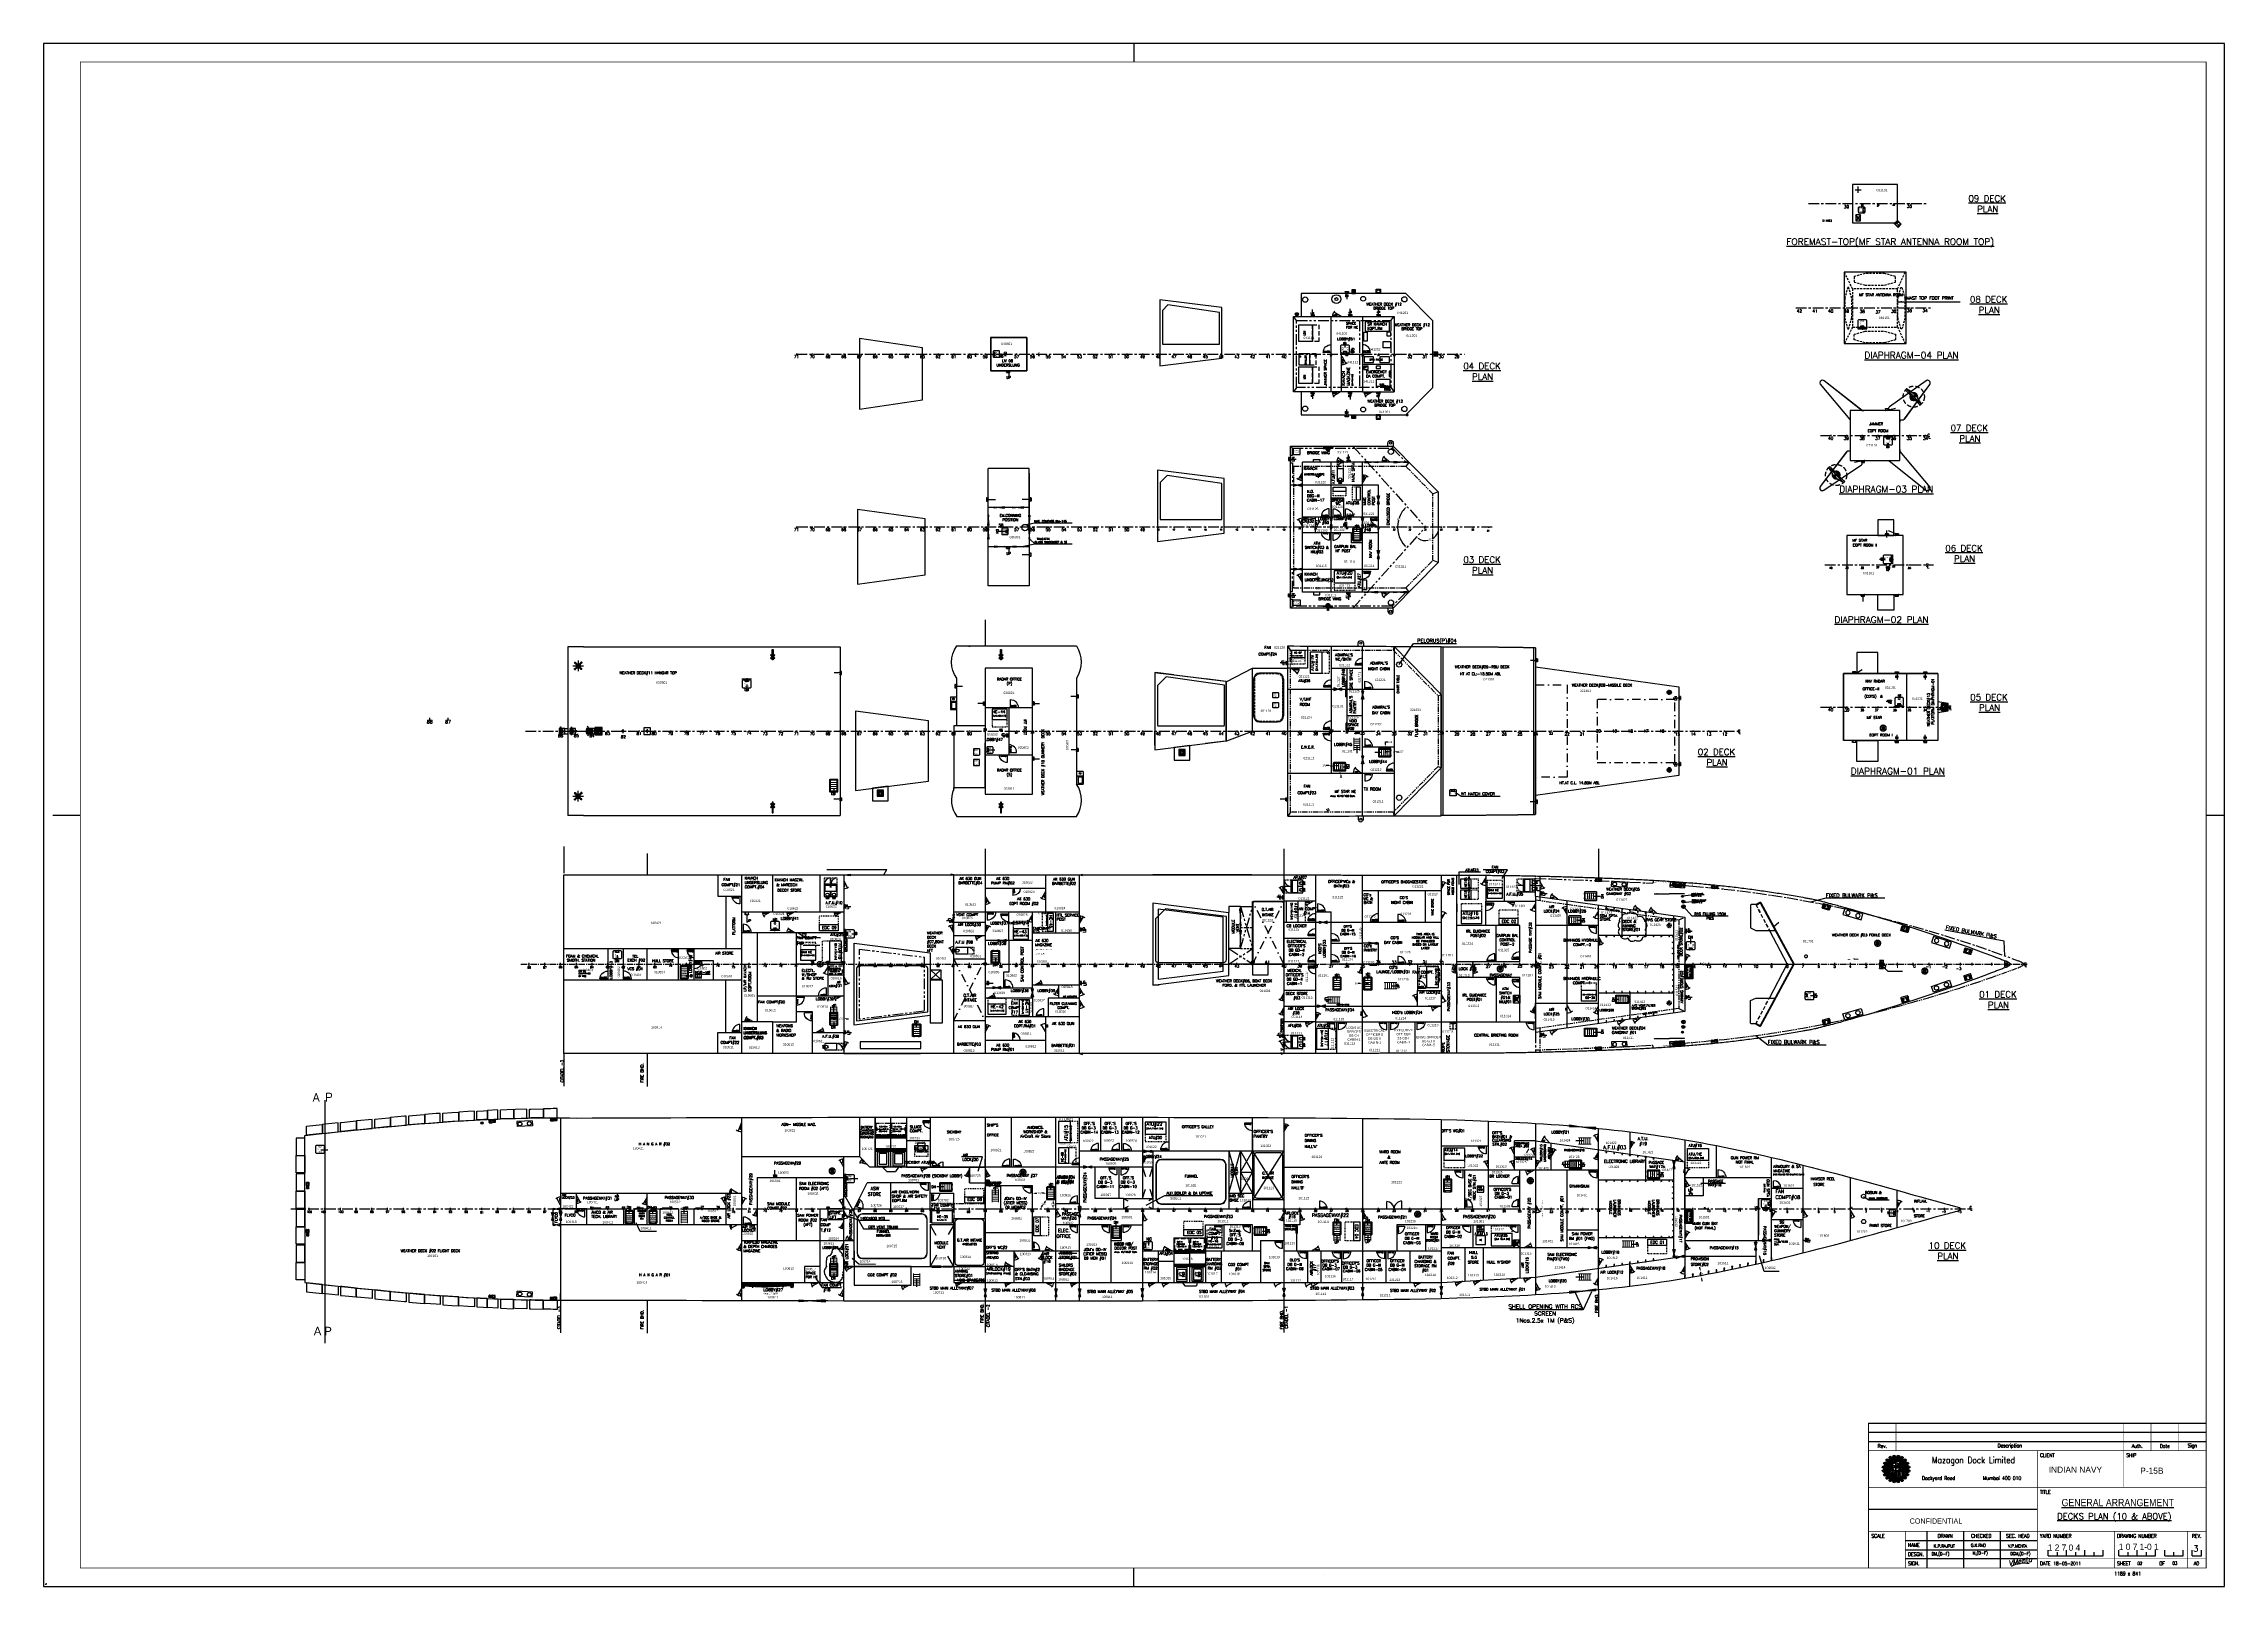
# Model space of a CAD drawing. Header units: inches. Extents: x -439515 to 171412, y -8673 to 415183.
# Drawn here: x -6938 to 171412, y 117477 to 243627 of the extents above; entities that cross this region are included whole.
import ezdxf
from ezdxf.enums import TextEntityAlignment as Align

# ---------------------------------------------------------------- set-up
doc = ezdxf.new("R2010")
doc.units = ezdxf.units.IN
doc.header["$LTSCALE"] = 700
doc.header["$MEASUREMENT"] = 0
doc.header["$PDMODE"] = 34
for name, pattern in [('ACAD_ISO02W100', [15, 12, -3]), ('ACAD_ISO03W100', [30, 12, -18]), ('ACAD_ISO04W100', [30.5, 24, -3, 0.5, -3]), ('ACAD_ISO10W100', [18.5, 12, -3, 0.5, -3]), ('AM_ISO08W050', [18, 12, -1.5, 3, -1.5]), ('CACHE', [0.375, 0.25, -0.125]), ('CENTER', [2, 1.25, -0.25, 0.25, -0.25]), ('CENTER2', [1.125, 0.75, -0.125, 0.125, -0.125]), ('CL', [375, 300, -25, 25, -25]), ('CONTINU', [0]), ('DASHDOT', [1, 0.5, -0.25, 0, -0.25]), ('DASHDOT4', [6.1, 4, -1, 0.1, -1]), ('DASHDOTX2', [2, 1, -0.5, 0, -0.5]), ('DASHED', [0.75, 0.5, -0.25]), ('DASHED2', [0.375, 0.25, -0.125]), ('Dashed_dotted', [34, 24, -5, 0, -5]), ('DASHEDX2', [38.1, 25.4, -12.7]), ('DOT', [0.2, 0.1, -0.1]), ('DOTDASH1', [1600, 1000, -250, 100, -250]), ('H1', [40, 20, -20]), ('HIDDEN', [0.375, 0.25, -0.125]), ('PHANTOM', [2.5, 1.25, -0.25, 0.25, -0.25, 0.25, -0.25]), ('PHANTOM2', [1.25, 0.625, -0.125, 0.125, -0.125, 0.125, -0.125])]:
    doc.linetypes.add(name, pattern=pattern)
for name, color, linetype in [('-2', 7, 'Continuous'), ('00', 7, 'Continuous'), ('01', 7, 'Continuous'), ('01 DECK', 7, 'Continuous'), ('01DK', 7, 'Continuous'), ('1', 2, 'Continuous'), ('1 DECK', 7, 'Continuous'), ('3 DECK', 7, 'Continuous'), ('3_DK_TEXT', 7, 'Continuous'), ('AFU D', 7, 'Continuous'), ('AP & CLS', 7, 'Continuous'), ('AR', 7, 'Continuous'), ('ASTER COMPLEX', 7, 'Continuous'), ('CEN', 8, 'CENTER'), ('CL', 7, 'Continuous'), ('COMPT.NOS', 4, 'Continuous'), ('COMPTNAME', 7, 'Continuous'), ('CUSTOMERS_WEAPONS_AND_SENSORS', 7, 'Continuous'), ('DIM', 1, 'Continuous'), ('EDC', 7, 'Continuous'), ('Escape scuttle', 30, 'Continuous'), ('Escape scuttle-RefEdit0', 30, 'Continuous'), ('GA CHANGES AS PER CWP&A', 143, 'Continuous'), ('GTD', 20, 'Continuous'), ('HATCH', 142, 'Continuous'), ('HATCHES', 7, 'Continuous'), ('INDEX', 7, 'Continuous'), ('LIGHT_BULKHEADS', 7, 'Continuous'), ('MANHOLES', 160, 'Continuous'), ('MBHD', 7, 'Continuous'), ('NWTD', 7, 'Continuous'), ('PLAT1', 3, 'Continuous'), ('SUPPLIERS_WEAPONS_AND_SENSORS', 7, 'Continuous'), ('UP-DOWN', 7, 'Continuous'), ('WEAPON TEXT', 7, 'Continuous'), ('WHTD', 191, 'Continuous'), ('WTD', 220, 'Continuous')]:
    doc.layers.add(name, color=color, linetype=linetype)
doc.layers.add('3', color=7, linetype='AM_ISO08W050', lineweight=50)
doc.layers.add('LADDER', color=7, linetype='Continuous', lineweight=15)
doc.styles.add('ROMANS', font='romans')
doc.styles.add('ROMANT', font='romant', dxfattribs={"width": 0.85, "height": 45})
doc.styles.add('SCRIPT', font='scriptc.shx', dxfattribs={"width": 0.8, "height": 150})
doc.styles.add('style1', font='romans.shx', dxfattribs={"height": 250})
doc.styles.add('style2', font='romanc.shx')
doc.dimstyles.new('Copy(2) of Standard', dxfattribs={"dimtxt": 200, "dimasz": 150, "dimexe": 25, "dimexo": 25, "dimgap": 50, "dimtad": 2, "dimdec": 0, "dimzin": 0, "dimdsep": 46, "dimtxsty": 'Standard', "dimcen": 0, "dimclrd": 40, "dimclre": 40, "dimadec": 0, "dimazin": 0, "dimtfac": 1, "dimtdec": 0, "dimtmove": 2, "dimatfit": 3, "dimfxl": 1, "dimtolj": 1, "dimtzin": 0, "dimarcsym": 0})
doc.dimstyles.new('ISO-25', dxfattribs={"dimtxt": 2.5, "dimasz": 2.5, "dimexe": 1.25, "dimexo": 0.625, "dimtad": 1, "dimdsep": 46, "dimtxsty": 'Standard', "dimcen": 2.5, "dimadec": 0, "dimazin": 0, "dimtfac": 1, "dimtmove": 2, "dimatfit": 3, "dimfxl": 1, "dimtolj": 1, "dimtzin": 0, "dimarcsym": 0})
doc.dimstyles.new('N HINDURAO', dxfattribs={"dimscale": 150, "dimtxt": 2.25, "dimasz": 2.5, "dimexe": 0.625, "dimexo": 0.625, "dimtad": 1, "dimdec": 0, "dimtxsty": 'ROMANS', "dimcen": 2.5, "dimclrd": 256, "dimclre": 7, "dimadec": 0, "dimazin": 0, "dimtfac": 1, "dimtdec": 0, "dimtmove": 0, "dimatfit": 3, "dimfxl": 1, "dimlwe": -1, "dimarcsym": 0})
doc.dimstyles.get("Standard").update_dxf_attribs({"dimtxt": 150.18, "dimasz": 200.18, "dimexe": 0.8, "dimexo": 0.625, "dimgap": 0.09, "dimtad": 0, "dimtih": 1, "dimtoh": 1, "dimdec": 0, "dimzin": 0, "dimdsep": 46, "dimtxsty": 'Standard', "dimcen": 8.09, "dimclrd": 40, "dimclre": 40, "dimadec": 0, "dimazin": 0, "dimtfac": 1, "dimtdec": 0, "dimtofl": 0, "dimtmove": 0, "dimatfit": 3, "dimfxl": 1, "dimtolj": 1, "dimtzin": 0, "dimarcsym": 0})

# ---------------------------------------------------------------- blocks, each defined once
blk = doc.blocks.new('fghghj')
at = {"color": 3, "linetype": 'Continuous'}
blk.add_lwpolyline([(318315, -37952), (318615, -37952), (318615, -37927), (318315, -37927)], close=True, dxfattribs=at)
at = {"layer": '00', "color": 3}
for points in [[(318345, -38102), (318345, -37952), (318315, -37952), (318315, -38102)], [(318585, -38102), (318585, -37952), (318615, -37952), (318615, -38102)]]:
    blk.add_lwpolyline(points, close=True, dxfattribs=at)
at = {"layer": '01', "color": 4, "linetype": 'ByBlock'}
blk.add_line((318615, -37927), (318615, -37927), dxfattribs=at)
blk.add_line((318615, -37927), (318615, -37927), dxfattribs=at)
blk = doc.blocks.new('stumpmastplam1')
at = {"color": 7, "linetype": 'Continuous'}
for p, q in [((193947, 640308), (193947, 640772)), ((193689, 640540), (194206, 640540))]:
    blk.add_line(p, q, dxfattribs=at)
at = {"layer": '01', "linetype": 'ByBlock'}
for radius in [200, 150, 100]:
    blk.add_circle((193947, 640540), radius, dxfattribs=at)
blk = doc.blocks.new('DLN', base_point=(36758, 6815))
at = {"linetype": 'Continuous'}
blk.add_lwpolyline([(37258, 6815), (37258, 7815, 0.4142136), (36258, 6815)], format="xyb", dxfattribs=at)
blk = doc.blocks.new('FAIRB')
for p, q in [((4882, 9010), (4882, 9185)), ((4882, 9170), (4882, 9185)), ((4882, 8995), (4882, 9010)), ((4897, 9200), (5182, 9200)), ((4897, 9170), (5182, 9170)), ((5182, 9010), (4897, 9010)), ((5182, 8980), (4897, 8980)), ((5171, 9150), (5171, 9030)), ((5467, 9200), (5182, 9200)), ((5467, 9170), (5182, 9170)), ((5182, 9010), (5467, 9010)), ((5182, 8980), (5467, 8980)), ((5193, 9150), (5193, 9030)), ((5482, 9170), (5482, 9185)), ((5482, 9010), (5482, 9185)), ((5482, 8995), (5482, 9010))]:
    blk.add_line(p, q)
for centre, radius, start, end in [((4897, 9185), 15, 90, 270), ((4897, 8995), 15, 90, 270), ((4897, 9090), 110, 270, 90), ((4897, 9090), 80, 270, 90), ((4977, 9090), 20, 97.18076, 262.81924), ((5151, 9150), 20, 0, 90), ((5151, 9030), 20, 270, 0), ((5213, 9150), 20, 90, 180), ((5213, 9030), 20, 180, 270), ((5467, 9090), 110, 90, 270), ((5467, 9090), 80, 90, 270), ((5387, 9090), 20, 277.18076, 82.81924), ((5467, 9185), 15, 270, 90), ((5467, 8995), 15, 270, 90)]:
    blk.add_arc(centre, radius, start, end)
blk = doc.blocks.new('H 800x800')
at = {"layer": 'HATCH'}
blk.add_lwpolyline([(51335, -32897), (51935, -32897, -0.4142136), (52035, -32997), (52035, -33597, -0.4142136), (51935, -33697), (51335, -33697, -0.4142136), (51235, -33597), (51235, -32997, -0.4142136)], format="xyb", close=True, dxfattribs=at)
at = {"layer": 'HATCHES'}
for s, p in [('  X', (51277, -33364)), ('800', (51455, -33139)), ('800', (51455, -33600))]:
    blk.add_text(s, height=150, dxfattribs=at).set_placement(p)
blk = doc.blocks.new('A1M', base_point=(36991, 2400))
at = {"linetype": 'Continuous'}
for p, q in [((37491, 2550), (36491, 2250)), ((36491, 2550), (37491, 2250)), ((36491, 2250), (36491, 2550)), ((37491, 2250), (37491, 2550))]:
    blk.add_line(p, q, dxfattribs=at)
blk = doc.blocks.new('L1', base_point=(121652, 116332))
blk.add_line((121652, 116207), (121652, 116457))
blk = doc.blocks.new('DRW', base_point=(42299, 4033))
at = {"linetype": 'Continuous'}
blk.add_line((41799, 4033), (42665, 4533), dxfattribs=at)
blk.add_arc((41799, 4033), 1000, 0, 40, dxfattribs=at)
blk = doc.blocks.new('WT DOORS')
at = {"color": 7}
blk.add_line((30323, -121880), (29948, -121230), dxfattribs=at)
at = {"linetype": 'ByBlock'}
blk.add_arc((30323, -121880), 750, 89.93949, 128.58395, dxfattribs=at)
blk = doc.blocks.new('DRN', base_point=(41665, 6815))
at = {"linetype": 'Continuous'}
blk.add_line((41160, 6825), (41160, 7825), dxfattribs=at)
blk.add_arc((41160, 6825), 1000, 0, 90, dxfattribs=at)
blk = doc.blocks.new('DLW', base_point=(36724, 4033))
at = {"linetype": 'Continuous'}
blk.add_line((37224, 4033), (36358, 4533), dxfattribs=at)
blk.add_arc((37224, 4033), 1000, 140, 180, dxfattribs=at)
blk = doc.blocks.new('H 600 X 600')
at = {"layer": 'HATCHES'}
for p, q in [((-300, 550), (-300, 50)), ((250, 600), (-250, 600)), ((-250, 0), (250, 0)), ((300, 50), (300, 550))]:
    blk.add_line(p, q, dxfattribs=at)
for centre, start, end in [((-250, 550), 90, 180), ((-250, 50), 180, 270), ((250, 550), 0, 90), ((250, 50), 270, 0)]:
    blk.add_arc(centre, 50, start, end, dxfattribs=at)
for s, p in [('  X', (-460, 210)), ('600', (-240, 386)), ('600', (-240, 24))]:
    blk.add_text(s, height=150, dxfattribs=at).set_placement(p)
blk = doc.blocks.new('*D35')
at = {"color": 40, "lineweight": -2, "transparency": 16777216}
blk.add_arc((-3872, 772), 301, 4.28331, 55.71669, dxfattribs=at)
at = {"color": 40, "transparency": 16777216}
for points in [[(-3704, 1018), (-3700, 1024), (-3721, 1033)], [(-3568, 795), (-3576, 795), (-3571, 772)]]:
    blk.add_solid(points, dxfattribs=at)
at = {"layer": 'Defpoints', "color": 0, "transparency": 16777216}
for p in [(-4349, 772), (-3870, 775), (-3600, 1244), (-3589, 875), (-3384, 772)]:
    blk.add_point(p, dxfattribs=at)
at = {"color": 0, "transparency": 16777216, "insert": (-3592, 934), "char_height": 42.5, "attachment_point": 5, "rotation": 300}
blk.add_mtext('60°', dxfattribs=at)
blk = doc.blocks.new('*D36')
at = {"color": 40, "lineweight": -2, "transparency": 16777216}
blk.add_arc((-3872, 772), 275, 304.69145, 355.30855, dxfattribs=at)
at = {"color": 40, "transparency": 16777216}
for points in [[(-3714, 543), (-3718, 550), (-3735, 534)], [(-3602, 750), (-3594, 750), (-3597, 772)]]:
    blk.add_solid(points, dxfattribs=at)
at = {"layer": 'Defpoints', "color": 0, "transparency": 16777216}
for p in [(-4349, 772), (-3870, 770), (-3661, 596), (-3600, 301), (-3384, 772)]:
    blk.add_point(p, dxfattribs=at)
at = {"color": 0, "transparency": 16777216, "insert": (-3653, 646), "char_height": 42.5, "attachment_point": 5, "rotation": 60}
blk.add_mtext('60°', dxfattribs=at)
blk = doc.blocks.new('345')
at = {"color": 4}
for p, q in [((-323468, 207071), (-323468, 206671)), ((-323468, 206921), (-323468, 206821))]:
    blk.add_line(p, q, dxfattribs=at)
for points in [[(-323541, 206471), (-323541, 207271), (-323531, 207271), (-323531, 206471)], [(-323531, 206809), (-323406, 206809), (-323406, 206934), (-323531, 206934)]]:
    blk.add_lwpolyline(points, close=True, dxfattribs=at)
for radius in [175, 50]:
    blk.add_circle((-323468, 206871), radius, dxfattribs=at)
blk = doc.blocks.new('breakwater')
for p, q in [((-838645, 358695), (-838640, 358697)), ((-837344, 356222), (-835647, 352997)), ((-837338, 356222), (-835640, 352997)), ((-837344, 349772), (-835647, 352997)), ((-837338, 349772), (-835640, 352997)), ((-838645, 347300), (-838640, 347297))]:
    blk.add_line(p, q)
at = {"linetype": 'DASHED'}
for p, q in [((-838645, 358695), (-837344, 356222)), ((-838640, 358697), (-837338, 356222)), ((-838645, 347300), (-837344, 349772)), ((-838640, 347297), (-837338, 349772))]:
    blk.add_line(p, q, dxfattribs=at)
for points in [[(-838645, 358695), (-839040, 358695, 0.4142136), (-839140, 358595), (-839140, 356471), (-838626, 356222), (-836789, 356222)], [(-838640, 358697), (-838244, 358906, -0.4103597), (-838162, 358881), (-834971, 352997)], [(-838612, 358644), (-838268, 358824, -0.4103597), (-838187, 358799), (-835040, 352997)], [(-838640, 347297), (-838244, 347089, 0.4103597), (-838162, 347114), (-834971, 352997)], [(-838612, 347351), (-838268, 347171, 0.4103597), (-838187, 347196), (-835040, 352997)], [(-838645, 347300), (-839040, 347300, -0.4142136), (-839140, 347400), (-839140, 349524), (-838626, 349772), (-836789, 349772)]]:
    blk.add_lwpolyline(points, format="xyb")
at = {"linetype": 'CENTER2'}
for points in [[(-835006, 352997), (-838174, 358840, 0.4103597), (-838256, 358865), (-838626, 358671)], [(-835006, 352997), (-838174, 347155, -0.4103597), (-838256, 347130), (-838626, 347324)]]:
    blk.add_lwpolyline(points, format="xyb", dxfattribs=at)
blk = doc.blocks.new('fgh')
at = {"color": 40}
blk.add_lwpolyline([(1550, 93659), (1550, 93138)], dxfattribs=at)
blk.add_solid([(1536, 93598), (1550, 93679), (1563, 93598)], dxfattribs=at)
blk = doc.blocks.new('A$C49E2739F')
at = {"layer": 'LADDER', "color": 3}
for p, q in [((112, 600), (1312, 600)), ((200, 600), (200, 0)), ((400, 600), (400, 0)), ((600, 600), (600, 0)), ((800, 600), (800, 0)), ((1000, 600), (1000, 0)), ((1200, 600), (1200, 0)), ((112, 0), (1312, 0))]:
    blk.add_line(p, q, dxfattribs=at)
blk = doc.blocks.new('A$C712F07EC')
at = {"layer": 'HATCHES'}
for p, q in [((0, 1238), (0, 138)), ((750, 1288), (50, 1288)), ((50, 88), (750, 88)), ((800, 138), (800, 1238))]:
    blk.add_line(p, q, dxfattribs=at)
for centre, start, end in [((50, 1238), 90, 180), ((50, 138), 180, 270), ((750, 1238), 0, 90), ((750, 138), 270, 0)]:
    blk.add_arc(centre, 50, start, end, dxfattribs=at)
at = {"layer": 'LIGHT_BULKHEADS'}
for p, q in [((161, 1234), (161, 1346)), ((624, 1234), (624, 1346))]:
    blk.add_line(p, q, dxfattribs=at)
at = {"layer": 'LIGHT_BULKHEADS', "rotation": 270}
blk.add_blockref('A$C49E2739F', (100, 1400), dxfattribs=at)
blk = doc.blocks.new('A$C2CAC3C63')
at = {"layer": '1', "color": 7, "linetype": 'Continuous', "ltscale": 0.2}
blk.add_blockref('A$C712F07EC', (0, 0), dxfattribs=at)
blk = doc.blocks.new('A$C7AEC4CC8')
at = {"layer": '1', "color": 7, "linetype": 'Continuous', "ltscale": 0.2, "rotation": 90}
blk.add_blockref('A$C2CAC3C63', (1400, 0), dxfattribs=at)
blk = doc.blocks.new('A$C38E11DDE')
at = {"layer": '1', "color": 7, "linetype": 'Continuous', "ltscale": 0.2}
blk.add_blockref('A$C7AEC4CC8', (0, 0), dxfattribs=at)
blk = doc.blocks.new('A$C370E0DA5')
at = {"layer": '1', "color": 7, "linetype": 'Continuous', "ltscale": 0.2}
blk.add_blockref('A$C38E11DDE', (0, 0), dxfattribs=at)
blk = doc.blocks.new('GTDPlan2')
at = {"linetype": 'Continuous'}
blk.add_line((-158832, 156615), (-159549, 156807), dxfattribs=at)
blk.add_arc((-158867, 156650), 700, 135, 175, dxfattribs=at)
blk = doc.blocks.new('qwas')
at = {"color": 3, "linetype": 'H1'}
blk.add_line((-836179, 147376), (-836179, 147776), dxfattribs=at)
at = {"color": 3, "linetype": 'Continuous'}
blk.add_lwpolyline([(-836192, 147376), (-836192, 147776), (-836167, 147776), (-836167, 147376)], close=True, dxfattribs=at)
at = {"layer": '00', "color": 3}
for points in [[(-836342, 147746), (-836192, 147746), (-836192, 147776), (-836342, 147776)], [(-836342, 147406), (-836192, 147406), (-836192, 147376), (-836342, 147376)]]:
    blk.add_lwpolyline(points, close=True, dxfattribs=at)
blk = doc.blocks.new('device 1k plan1')
at = {"layer": '01', "linetype": 'ByBlock'}
for points in [[(182133, 291323), (182145, 291323), (182145, 291333), (182133, 291333)], [(182145, 291303), (182198, 291303), (182198, 291353), (182145, 291353)]]:
    blk.add_lwpolyline(points, close=True, dxfattribs=at)
for centre, radius in [((182243, 291328), 150), ((182248, 291328), 43.2)]:
    blk.add_circle(centre, radius, dxfattribs=at)
blk = doc.blocks.new('GTDPlan1')
at = {"linetype": 'Continuous'}
blk.add_line((138063, 187008), (138438, 186358), dxfattribs=at)
at = {"layer": '01', "linetype": 'ByBlock'}
blk.add_arc((138063, 187008), 750, 270, 310.7304, dxfattribs=at)
blk = doc.blocks.new('atu14plan1')
at = {"layer": '01', "color": 3, "linetype": 'ByBlock'}
blk.add_lwpolyline([(183013, 160490), (183013, 162490), (181863, 162490), (181863, 160490)], close=True, dxfattribs=at)
at = {"layer": '01', "color": 4, "linetype": 'DOT'}
blk.add_lwpolyline([(183013, 160490), (183713, 160490), (183713, 162490), (183013, 162490)], dxfattribs=at)
at = {"insert": (181907, 160561), "char_height": 400, "width": 1855.09, "attachment_point": 1, "rotation": 90, "style": 'ROMANS'}
blk.add_mtext('{\\H0.625x;ATU#14\\P\\H0.6x;(2x1.15x1.3M)\\H1.333x;\\P\\H0.75x; }', dxfattribs=at)
blk = doc.blocks.new('atu20plan1')
at = {"layer": '01', "color": 3, "linetype": 'ByBlock'}
blk.add_lwpolyline([(174063, 216391), (176063, 216391), (176063, 217541), (174063, 217541)], close=True, dxfattribs=at)
at = {"layer": '01', "color": 4, "linetype": 'DOT'}
blk.add_lwpolyline([(174063, 216391), (174063, 215691), (176063, 215691), (176063, 216391)], dxfattribs=at)
at = {"insert": (174290, 217497), "char_height": 400, "width": 1855.09, "attachment_point": 1, "style": 'ROMANS'}
blk.add_mtext('{\\H0.75x;ATU#20\\P\\H0.5x;(2x1.15x1.3M)\\P }', dxfattribs=at)
blk = doc.blocks.new('atu16plan1')
at = {"layer": '01', "color": 3, "linetype": 'ByBlock'}
blk.add_lwpolyline([(186538, 188388), (188538, 188388), (188538, 189538), (186538, 189538)], close=True, dxfattribs=at)
at = {"layer": '01', "color": 4, "linetype": 'DOT'}
blk.add_lwpolyline([(186538, 188388), (186538, 187688), (188538, 187688), (188538, 188388)], dxfattribs=at)
at = {"insert": (188380, 188427), "char_height": 400, "width": 1855.09, "attachment_point": 1, "rotation": 180, "style": 'ROMANS'}
blk.add_mtext('{\\H0.75x;ATU#16\\P\\H0.5x;(2x1.115x1.3M)\\P }', dxfattribs=at)
blk = doc.blocks.new('HE18PLAN1')
at = {"layer": '01', "linetype": 'ByBlock'}
blk.add_lwpolyline([(183656, 189158), (184506, 189158), (184506, 190158), (183656, 190158)], close=True, dxfattribs=at)
at = {"layer": '01', "color": 4, "linetype": 'DOT'}
blk.add_lwpolyline([(183656, 189158), (183656, 188458), (184506, 188458), (184506, 189158)], dxfattribs=at)
at = {"linetype": 'Continuous', "insert": (184110, 189538), "char_height": 225, "width": 923.46, "attachment_point": 5}
blk.add_mtext('{\\Fromans.shx|c0;HE18\\P\\H0.5333x;(.85X1X1.55)}', dxfattribs=at)
blk = doc.blocks.new('GTD')
at = {"linetype": 'Continuous'}
blk.add_line((183063, 185608), (182688, 184958), dxfattribs=at)
at = {"layer": '01', "linetype": 'ByBlock'}
blk.add_arc((183063, 185608), 750, 227.33533, 270, dxfattribs=at)
blk = doc.blocks.new('3DFG')
at = {"color": 6, "linetype": 'Continuous'}
for p, q in [((166263, 174508), (166563, 175108)), ((166263, 175108), (166563, 174508)), ((166263, 173908), (166563, 174508)), ((166263, 174508), (166563, 173908))]:
    blk.add_line(p, q, dxfattribs=at)
at = {"color": 6}
blk.add_line((166263, 174508), (166563, 174508), dxfattribs=at)
at = {"layer": '01', "color": 6, "linetype": 'ByBlock'}
blk.add_lwpolyline([(166263, 173908), (166563, 173908), (166563, 175108), (166263, 175108)], close=True, dxfattribs=at)
blk = doc.blocks.new('wtd1')
at = {"linetype": 'Continuous'}
blk.add_lwpolyline([(-160997, 142931), (-160354, 142560)], dxfattribs=at)
blk.add_arc((-160947, 142931), 700, 320, 0, dxfattribs=at)
blk = doc.blocks.new('atu22plan1')
at = {"layer": '01', "color": 3, "linetype": 'ByBlock'}
blk.add_lwpolyline([(150478, 163637), (152478, 163637), (152478, 164787), (150478, 164787)], close=True, dxfattribs=at)
at = {"layer": '01', "color": 4, "linetype": 'DOT'}
blk.add_lwpolyline([(150478, 163637), (150478, 162937), (152478, 162937), (152478, 163637)], dxfattribs=at)
at = {"insert": (150616, 164743), "char_height": 400, "width": 1855.09, "attachment_point": 1, "style": 'ROMANS'}
blk.add_mtext('{\\H0.75x;ATU#22\\P\\H0.5x;(2x1.115x1.3M)\\P }', dxfattribs=at)
blk = doc.blocks.new('atu18plan1')
at = {"layer": '01', "color": 4, "linetype": 'DOT'}
blk.add_lwpolyline([(123293, 182076), (122593, 182076), (122593, 180076), (123293, 180076)], dxfattribs=at)
at = {"layer": '01', "color": 3, "linetype": 'ByBlock'}
blk.add_lwpolyline([(123293, 182076), (123293, 180076), (124443, 180076), (124443, 182076)], close=True, dxfattribs=at)
at = {"insert": (124461, 181867), "char_height": 400, "width": 1855.09, "attachment_point": 1, "rotation": 270, "style": 'ROMANS'}
blk.add_mtext('{\\H0.75x;ATU#18\\P\\H0.5x;(2x1.115x1.3M)\\P }', dxfattribs=at)
blk = doc.blocks.new('ATU19')
at = {"layer": '01', "color": 3, "linetype": 'ByBlock'}
blk.add_lwpolyline([(185421, 189475), (187421, 189475), (187421, 190625), (185421, 190625)], close=True, dxfattribs=at)
at = {"layer": '01', "color": 4, "linetype": 'DOT'}
blk.add_lwpolyline([(185421, 189475), (185421, 188775), (187421, 188775), (187421, 189475)], dxfattribs=at)
at = {"insert": (185649, 190581), "char_height": 400, "width": 1855.09, "attachment_point": 1, "style": 'ROMANS'}
blk.add_mtext('{\\H0.75x;ATU#19\\P\\H0.5x;(2x1.115x1.3M)\\P }', dxfattribs=at)
blk = doc.blocks.new('he44')
at = {"layer": '01', "color": 5, "linetype": 'ByBlock'}
blk.add_lwpolyline([(142837, 180159), (144297, 180159), (144297, 181144), (142837, 181144)], close=True, dxfattribs=at)
at = {"layer": '01', "color": 4, "linetype": 'DOT'}
blk.add_lwpolyline([(142837, 180159), (142837, 179459), (144297, 179459), (144297, 180159)], dxfattribs=at)
at = {"insert": (142867, 181020), "char_height": 225, "width": 1467, "attachment_point": 1}
blk.add_mtext('{\\Fromans.shx|c0;\\H1.2x;HE-44\\P\\Ftxt.shx|c0;\\H0.4444x;(1,46x.985x1.7)}', dxfattribs=at)
blk = doc.blocks.new('he43')
at = {"layer": '01', "color": 5, "linetype": 'ByBlock'}
blk.add_lwpolyline([(142837, 178571), (144297, 178571), (144297, 179556), (142837, 179556)], close=True, dxfattribs=at)
at = {"layer": '01', "color": 4, "linetype": 'DOT'}
blk.add_lwpolyline([(142837, 178571), (142837, 177871), (144297, 177871), (144297, 178571)], dxfattribs=at)
at = {"insert": (144249, 178718), "char_height": 225, "width": 1312.77, "attachment_point": 1, "rotation": 180}
blk.add_mtext('{\\Fromans.shx|c0;\\H1.2x;HE-43\\P\\Ftxt.shx|c0;\\H0.4444x;(1,46x.985x1.7)}', dxfattribs=at)
blk = doc.blocks.new('he57')
at = {"layer": '01', "color": 5, "linetype": 'ByBlock'}
blk.add_lwpolyline([(163024, 209203), (164324, 209203), (164324, 209853), (163024, 209853)], close=True, dxfattribs=at)
at = {"layer": '01', "color": 4, "linetype": 'DOT'}
blk.add_lwpolyline([(163024, 209203), (163024, 208603), (164324, 208603), (164324, 209203)], dxfattribs=at)
at = {"color": 7, "style": 'ROMANS'}
for s, height, p in [('(1.3x0.65x1.255)', 79, (163156, 209327)), ('HE-57', 158, (163287, 209570))]:
    blk.add_text(s, height=height, dxfattribs=at).set_placement(p)
blk = doc.blocks.new('HE16')
at = {"layer": '01', "color": 5, "linetype": 'ByBlock'}
blk.add_lwpolyline([(154576, 146092), (156036, 146092), (156036, 147077), (154576, 147077)], close=True, dxfattribs=at)
at = {"layer": '01', "color": 4, "linetype": 'DOT'}
blk.add_lwpolyline([(154576, 146092), (154576, 145392), (156036, 145392), (156036, 146092)], dxfattribs=at)
at = {"insert": (155971, 146353), "char_height": 120, "width": 1424.45, "attachment_point": 1, "rotation": 180}
blk.add_mtext('{\\Fromans.shx|c0; \\H1.667x;HE-16}\\P{\\Fromans.shx|c0;\\H0.8333x;(1.46x0.985x1.68)}', dxfattribs=at)
blk = doc.blocks.new('he45')
at = {"layer": '01', "color": 5, "linetype": 'ByBlock'}
blk.add_lwpolyline([(142240, 182523), (143940, 182523), (143940, 183120), (142240, 183120)], close=True, dxfattribs=at)
at = {"layer": '01', "color": 4, "linetype": 'DOT'}
blk.add_lwpolyline([(142240, 182523), (142240, 182023), (143940, 182023), (143940, 182523)], dxfattribs=at)
at = {"insert": (142390, 182995), "char_height": 225, "width": 1566.67, "attachment_point": 1}
blk.add_mtext('{\\Fromans.shx|c0;\\H1.2x;HE-45\\P\\Ftxt.shx|c0;\\H0.4444x;(1.7x.425x1)}', dxfattribs=at)
blk = doc.blocks.new('ser4')
at = {"linetype": 'Continuous'}
blk.add_lwpolyline([(-159594, 145730), (-159965, 146373)], dxfattribs=at)
blk.add_arc((-159594, 145780), 700, 90, 130, dxfattribs=at)
blk = doc.blocks.new('*D247')
at = {"layer": '01', "color": 40, "linetype": 'ByBlock', "lineweight": -2, "transparency": 16777216}
for p, q in [((57822, 163891), (57622, 163891)), ((58022, 163892), (58022, 163892)), ((58494, 163892), (58494, 163892)), ((58694, 163891), (58894, 163891))]:
    blk.add_line(p, q, dxfattribs=at)
at = {"layer": '01', "color": 40, "linetype": 'ByBlock', "transparency": 16777216}
for points in [[(57822, 163925), (57822, 163858), (58022, 163891)], [(58694, 163925), (58694, 163858), (58494, 163891)]]:
    blk.add_solid(points, dxfattribs=at)
at = {"layer": 'Defpoints', "color": 0, "linetype": 'ByBlock', "transparency": 16777216}
for p in [(58022, 163891), (58494, 163891), (58494, 163891)]:
    blk.add_point(p, dxfattribs=at)
at = {"layer": '01', "color": 0, "linetype": 'ByBlock', "transparency": 16777216, "insert": (58258, 163891), "char_height": 150.2, "attachment_point": 5}
blk.add_mtext('\\A1;472', dxfattribs=at)
blk = doc.blocks.new('*D248')
at = {"layer": '01', "color": 40, "linetype": 'ByBlock', "lineweight": -2, "transparency": 16777216}
blk.add_line((107100, 204088), (107177, 204088), dxfattribs=at)
for start, end in [(302.3773, 349.53884), (238.61019, 281.69265)]:
    blk.add_arc((106078, 204088), 1098, start, end, dxfattribs=at)
at = {"layer": '01', "color": 40, "linetype": 'ByBlock', "transparency": 16777216}
for points in [[(107124, 203892), (107191, 203886), (107176, 204088)], [(105486, 203124), (105526, 203178), (105346, 203270)]]:
    blk.add_solid(points, dxfattribs=at)
at = {"layer": 'Defpoints', "color": 0, "linetype": 'ByBlock', "transparency": 16777216}
for p in [(102220, 204088), (106078, 204088), (107100, 204088), (106118, 202991), (100146, 197465)]:
    blk.add_point(p, dxfattribs=at)
at = {"layer": '01', "color": 0, "linetype": 'ByBlock', "transparency": 16777216, "insert": (106526, 203086), "char_height": 150.2, "attachment_point": 5}
blk.add_mtext('\\A1;132°', dxfattribs=at)
blk = doc.blocks.new('*D249')
at = {"layer": '01', "color": 40, "linetype": 'ByBlock', "lineweight": -2, "transparency": 16777216}
for start, end in [(136.87207, 161.97859), (165.90272, 223.12793)]:
    blk.add_arc((106078, 204088), 2285, start, end, dxfattribs=at)
at = {"layer": '01', "color": 40, "linetype": 'ByBlock', "transparency": 16777216}
for points in [[(104387, 205674), (104434, 205627), (104553, 205790)], [(104434, 202550), (104387, 202502), (104553, 202386)]]:
    blk.add_solid(points, dxfattribs=at)
at = {"layer": 'Defpoints', "color": 0, "linetype": 'ByBlock', "transparency": 16777216}
for p in [(100146, 210712), (103882, 203457), (106078, 204088), (106078, 204088), (100146, 197465)]:
    blk.add_point(p, dxfattribs=at)
at = {"layer": '01', "color": 0, "linetype": 'ByBlock', "transparency": 16777216, "insert": (103882, 204720), "char_height": 150.2, "attachment_point": 5}
blk.add_mtext('\\A1;96°', dxfattribs=at)
blk = doc.blocks.new('he-35')
at = {"layer": '01', "color": 5, "linetype": 'ByBlock'}
blk.add_lwpolyline([(29806, 155871), (31806, 155871), (31806, 157021), (29806, 157021)], close=True, dxfattribs=at)
at = {"layer": '01', "color": 4, "linetype": 'DOT'}
blk.add_lwpolyline([(29806, 155871), (29806, 155171), (31806, 155171), (31806, 155871)], dxfattribs=at)
at = {"insert": (31277, 156308), "char_height": 120, "width": 1292.57, "attachment_point": 1, "rotation": 180}
blk.add_mtext('{\\Fromans.shx|c0;\\H1.875x;HE-35\\H0.5333x;\\P2x1.15x1.5}', dxfattribs=at)
blk = doc.blocks.new('he-36')
at = {"layer": '01', "color": 5, "linetype": 'ByBlock'}
for points in [[(32479, 153867), (33204, 153867), (33204, 154117), (32479, 154117)], [(32192, 153467), (33492, 153467), (33492, 153867), (32192, 153867)]]:
    blk.add_lwpolyline(points, close=True, dxfattribs=at)
at = {"layer": '01', "color": 4, "linetype": 'DOT'}
blk.add_lwpolyline([(32192, 153467), (32192, 152867), (33492, 152867), (33492, 153467)], dxfattribs=at)
at = {"insert": (32237, 153744), "char_height": 120, "width": 1181.56, "attachment_point": 1}
blk.add_mtext('{\\Fromans.shx|c0;\\H1.875x;HE-36\\P\\H0.5333x;1.3x0.65x1.26}', dxfattribs=at)
blk = doc.blocks.new('GTDSYMBOL750')
at = {"linetype": 'Continuous'}
blk.add_line((-115275, 149310), (-114632, 148939), dxfattribs=at)
at = {"linetype": 'Continuous', "extrusion": (0, 0, -1)}
blk.add_ellipse((-115275, 149310), major_axis=(-750, 19), ratio=0.9592739, start_param=3.115254, end_param=3.7908607, dxfattribs=at)
blk = doc.blocks.new('*D250')
at = {"layer": '01', "color": 40, "linetype": 'ByBlock', "lineweight": -2, "transparency": 16777216}
for p, q in [((73926, 149623), (73926, 149623)), ((74127, 149622), (74280, 149622)), ((74884, 149622), (74731, 149622)), ((75084, 149623), (75084, 149623))]:
    blk.add_line(p, q, dxfattribs=at)
at = {"layer": '01', "color": 40, "linetype": 'ByBlock', "transparency": 16777216}
for points in [[(74127, 149655), (74127, 149589), (73926, 149622)], [(74884, 149655), (74884, 149589), (75084, 149622)]]:
    blk.add_solid(points, dxfattribs=at)
at = {"layer": 'Defpoints', "color": 0, "linetype": 'ByBlock', "transparency": 16777216}
for p in [(73926, 149622), (73926, 149622), (75084, 149622)]:
    blk.add_point(p, dxfattribs=at)
at = {"layer": '01', "color": 0, "linetype": 'ByBlock', "transparency": 16777216, "insert": (74505, 149622), "char_height": 150.2, "attachment_point": 5}
blk.add_mtext('\\A1;1157', dxfattribs=at)
blk = doc.blocks.new('*D251')
at = {"layer": '01', "color": 40, "linetype": 'ByBlock', "lineweight": -2, "transparency": 16777216}
for p, q in [((74569, 148336), (74569, 148336)), ((74681, 148502), (74782, 148653)), ((74985, 148954), (74883, 148803)), ((75096, 149120), (75096, 149121))]:
    blk.add_line(p, q, dxfattribs=at)
at = {"layer": '01', "color": 40, "linetype": 'ByBlock', "transparency": 16777216}
for points in [[(74653, 148521), (74709, 148483), (74569, 148336)], [(74957, 148973), (75013, 148935), (75096, 149120)]]:
    blk.add_solid(points, dxfattribs=at)
at = {"layer": 'Defpoints', "color": 0, "linetype": 'ByBlock', "transparency": 16777216}
for p in [(74569, 148336), (74569, 148336), (75096, 149120)]:
    blk.add_point(p, dxfattribs=at)
at = {"layer": '01', "color": 0, "linetype": 'ByBlock', "transparency": 16777216, "insert": (74833, 148728), "char_height": 150.2, "attachment_point": 5}
blk.add_mtext('\\A1;945', dxfattribs=at)
blk = doc.blocks.new('*D252')
at = {"layer": '01', "color": 40, "linetype": 'ByBlock', "lineweight": -2, "transparency": 16777216}
for p, q in [((75427, 149108), (75623, 149108)), ((75427, 148336), (75623, 148336)), ((75622, 148907), (75622, 148797)), ((75622, 148536), (75622, 148647))]:
    blk.add_line(p, q, dxfattribs=at)
at = {"layer": '01', "color": 40, "linetype": 'ByBlock', "transparency": 16777216}
for points in [[(75589, 148907), (75656, 148907), (75622, 149108)], [(75589, 148536), (75656, 148536), (75622, 148336)]]:
    blk.add_solid(points, dxfattribs=at)
at = {"layer": 'Defpoints', "color": 0, "linetype": 'ByBlock', "transparency": 16777216}
for p in [(75427, 149108), (75427, 148336), (75622, 148336)]:
    blk.add_point(p, dxfattribs=at)
at = {"layer": '01', "color": 0, "linetype": 'ByBlock', "transparency": 16777216, "insert": (75622, 148722), "char_height": 150.2, "attachment_point": 5}
blk.add_mtext('\\A1;772', dxfattribs=at)
blk = doc.blocks.new('gtd750')
at = {"linetype": 'Continuous'}
blk.add_line((-88850, 221641), (-88475, 222291), dxfattribs=at)
blk.add_arc((-88850, 221641), 750, 50, 90, dxfattribs=at)
blk = doc.blocks.new('mmgplanview1')
at = {"color": 3, "linetype": 'CENTER'}
blk.add_line((166624, 213789, 6), (166624, 214439, 6), dxfattribs=at)
at = {"color": 3, "linetype": 'ByBlock', "elevation": 6}
blk.add_lwpolyline([(166574, 214389), (166674, 214389), (166674, 213789), (166574, 213789)], close=True, dxfattribs=at)
at = {"color": 3, "linetype": 'ByBlock'}
for radius in [200, 75]:
    blk.add_circle((166624, 214239, 6), radius, dxfattribs=at)
at = {"layer": '01', "linetype": 'DOT'}
blk.add_circle((166624, 214239, 6), 105, dxfattribs=at)
blk = doc.blocks.new('750DOOR1')
at = {"color": 7}
blk.add_line((-91894, 208089), (-91305, 207623), dxfattribs=at)
blk.add_arc((-91906, 208091), 762, 313.11832, 359.85029, dxfattribs=at)
blk = doc.blocks.new('accomdation ladder foldedplan')
h = blk.add_hatch(color=4)
edge = h.paths.add_edge_path()
edge.add_line((-183827, 123615), (-183827, 123618))
edge.add_arc((-183828, 123618), 1.5, 360, 450)
edge.add_line((-183828, 123619), (-183859, 123619))
edge.add_arc((-183859, 123621), 1.5, 180, 270, ccw=False)
edge.add_line((-183860, 123621), (-183860, 123651))
edge.add_arc((-183862, 123651), 1.5, 360, 450)
edge.add_line((-183862, 123653), (-183865, 123653))
edge.add_line((-183865, 123653), (-183865, 123615))
edge.add_line((-183865, 123615), (-183827, 123615))
h = blk.add_hatch(color=4)
edge = h.paths.add_edge_path()
edge.add_line((-183717, 123615), (-183717, 123618))
edge.add_arc((-183716, 123618), 1.5, -270, -180, ccw=False)
edge.add_line((-183716, 123619), (-183686, 123619))
edge.add_arc((-183686, 123621), 1.5, -90, 0)
edge.add_line((-183684, 123621), (-183684, 123651))
edge.add_arc((-183683, 123651), 1.5, -270, -180, ccw=False)
edge.add_line((-183683, 123653), (-183679, 123653))
edge.add_line((-183679, 123653), (-183679, 123615))
edge.add_line((-183679, 123615), (-183717, 123615))
h = blk.add_hatch(color=4)
edge = h.paths.add_edge_path()
edge.add_line((-183082, 123614), (-183082, 123618))
edge.add_arc((-183083, 123618), 1.5, 360, 450)
edge.add_line((-183083, 123619), (-183113, 123619))
edge.add_arc((-183113, 123621), 1.5, 180, 270, ccw=False)
edge.add_line((-183115, 123621), (-183115, 123651))
edge.add_arc((-183116, 123651), 1.5, 360, 450)
edge.add_line((-183116, 123652), (-183120, 123652))
edge.add_line((-183120, 123652), (-183120, 123614))
edge.add_line((-183120, 123614), (-183082, 123614))
h = blk.add_hatch()
h.set_pattern_fill('ANSI31', color=4, scale=10, style=0)
h.set_pattern_definition([(315, (-434254.434, 491442.662), (-22.4506403, -22.4506403), [])])
h.paths.add_polyline_path([(-182915, 123820), (-182840, 123820), (-182840, 123382), (-182915, 123382)])
h = blk.add_hatch()
h.set_pattern_fill('ANSI31', color=4, scale=10, style=0)
h.set_pattern_definition([(315, (-431378.434, 491442.662), (-22.4506403, -22.4506403), [])])
h.paths.add_polyline_path([(-180039, 123820), (-179964, 123820), (-179964, 123382), (-180039, 123382)])
at = {"color": 4}
for p, q in [((-183903, 123813), (-183897, 123807)), ((-183903, 123793), (-183897, 123799)), ((-183903, 123763), (-183897, 123757)), ((-183903, 123743), (-183897, 123749)), ((-183878, 123733), (-183903, 123733)), ((-183853, 123807), (-183897, 123807)), ((-183853, 123799), (-183897, 123799)), ((-183853, 123757), (-183897, 123757)), ((-183853, 123749), (-183897, 123749)), ((-183878, 123703), (-182000, 123784)), ((-183878, 123515), (-183878, 123703)), ((-183865, 123685), (-183878, 123684)), ((-183878, 123515), (-183878, 123451)), ((-183878, 123496), (-179002, 123496)), ((-183864, 123811), (-183865, 123810)), ((-183864, 123795), (-183865, 123796)), ((-183864, 123761), (-183865, 123760)), ((-183864, 123745), (-183865, 123746)), ((-183865, 123653), (-179018, 123653)), ((-183864, 123811), (-183859, 123811)), ((-183859, 123795), (-183864, 123795)), ((-183864, 123761), (-183859, 123761)), ((-183859, 123745), (-183864, 123745)), ((-183860, 123612), (-183860, 123615)), ((-183860, 123612), (-179019, 123612)), ((-183859, 123811), (-183858, 123810)), ((-183859, 123795), (-183858, 123796)), ((-183859, 123761), (-183858, 123760)), ((-183859, 123745), (-183858, 123746)), ((-183858, 123810), (-183858, 123796)), ((-183858, 123760), (-183858, 123746)), ((-183853, 123451), (-183848, 123446)), ((-183853, 123426), (-183453, 123426)), ((-183852, 123666), (-183692, 123673)), ((-183852, 123534), (-183852, 123666)), ((-183852, 123534), (-183692, 123534)), ((-183836, 123883), (-183830, 123877)), ((-183834, 123844), (-183833, 123845)), ((-183834, 123844), (-183834, 123839)), ((-183834, 123839), (-183833, 123838)), ((-183819, 123838), (-183833, 123838)), ((-183830, 123833), (-183830, 123877)), ((-183830, 123877), (-183822, 123877)), ((-183826, 123830), (-183826, 123885)), ((-183816, 123883), (-183822, 123877)), ((-183822, 123833), (-183822, 123877)), ((-183818, 123844), (-183819, 123845)), ((-183818, 123839), (-183819, 123838)), ((-183818, 123839), (-183818, 123844)), ((-183786, 123883), (-183780, 123877)), ((-183784, 123844), (-183783, 123845)), ((-183784, 123844), (-183784, 123839)), ((-183784, 123839), (-183783, 123838)), ((-183769, 123838), (-183783, 123838)), ((-183780, 123833), (-183780, 123877)), ((-183780, 123877), (-183772, 123877)), ((-183776, 123830), (-183776, 123885)), ((-183766, 123883), (-183772, 123877)), ((-183772, 123833), (-183772, 123877)), ((-183768, 123844), (-183769, 123845)), ((-183768, 123839), (-183769, 123838)), ((-183768, 123839), (-183768, 123844)), ((-183750, 123449), (-183753, 123451)), ((-183736, 123883), (-183730, 123877)), ((-183734, 123844), (-183733, 123845)), ((-183734, 123839), (-183734, 123844)), ((-183734, 123839), (-183733, 123838)), ((-183719, 123838), (-183733, 123838)), ((-183730, 123833), (-183730, 123877)), ((-183722, 123877), (-183730, 123877)), ((-183726, 123830), (-183726, 123885)), ((-183716, 123883), (-183722, 123877)), ((-183722, 123833), (-183722, 123877)), ((-183718, 123844), (-183719, 123845)), ((-183718, 123839), (-183719, 123838)), ((-183718, 123844), (-183718, 123839)), ((-183702, 123803), (-183647, 123803)), ((-183702, 123753), (-183647, 123753)), ((-183700, 123807), (-183656, 123807)), ((-183700, 123799), (-183656, 123799)), ((-183700, 123757), (-183656, 123757)), ((-183700, 123749), (-183656, 123749)), ((-183693, 123811), (-183694, 123810)), ((-183694, 123810), (-183694, 123796)), ((-183693, 123795), (-183694, 123796)), ((-183693, 123761), (-183694, 123760)), ((-183694, 123760), (-183694, 123746)), ((-183693, 123745), (-183694, 123746)), ((-183688, 123811), (-183693, 123811)), ((-183693, 123795), (-183688, 123795)), ((-183688, 123761), (-183693, 123761)), ((-183693, 123745), (-183688, 123745)), ((-183692, 123534), (-183692, 123673)), ((-183688, 123811), (-183688, 123810)), ((-183688, 123810), (-183688, 123796)), ((-183688, 123795), (-183688, 123796)), ((-183688, 123761), (-183688, 123760)), ((-183688, 123760), (-183688, 123746)), ((-183688, 123745), (-183688, 123746)), ((-183675, 123733), (-183650, 123733)), ((-183667, 123674), (-183231, 123693)), ((-183667, 123534), (-183667, 123674)), ((-183667, 123534), (-183662, 123534)), ((-183662, 123534), (-183224, 123695)), ((-183650, 123813), (-183656, 123807)), ((-183656, 123807), (-183656, 123799)), ((-183650, 123793), (-183656, 123799)), ((-183650, 123763), (-183656, 123757)), ((-183656, 123757), (-183656, 123749)), ((-183650, 123743), (-183656, 123749)), ((-183585, 123534), (-183143, 123697)), ((-183585, 123534), (-183132, 123534)), ((-183428, 123451), (-183428, 123496)), ((-183180, 123443), (-182335, 123443)), ((-183180, 123405), (-183180, 123443)), ((-183180, 123405), (-182335, 123405)), ((-183143, 123697), (-183133, 123697)), ((-183134, 123464), (-183134, 123443)), ((-183132, 123534), (-183133, 123697)), ((-183120, 123515), (-183120, 123717)), ((-183107, 123698), (-182670, 123717)), ((-183107, 123534), (-183107, 123698)), ((-183107, 123534), (-183102, 123534)), ((-183106, 123464), (-183106, 123443)), ((-183102, 123534), (-182664, 123719)), ((-183025, 123534), (-182584, 123721)), ((-183025, 123534), (-182572, 123534)), ((-182915, 123382), (-182915, 123820)), ((-182915, 123820), (-182840, 123820)), ((-182840, 123820), (-182840, 123382)), ((-182609, 123496), (-182575, 123453)), ((-182584, 123721), (-182572, 123721)), ((-182572, 123534), (-182572, 123721)), ((-182547, 123722), (-182110, 123741)), ((-182547, 123534), (-182547, 123722)), ((-182547, 123534), (-182542, 123534)), ((-182509, 123496), (-182544, 123453)), ((-182542, 123534), (-182105, 123743)), ((-182465, 123534), (-182024, 123745)), ((-182465, 123534), (-182012, 123534)), ((-182335, 123443), (-182329, 123443)), ((-182329, 123405), (-182335, 123405)), ((-182329, 123405), (-182329, 123443)), ((-182060, 123405), (-182060, 123443)), ((-182060, 123443), (-181215, 123443)), ((-182060, 123405), (-181215, 123405)), ((-182024, 123745), (-182012, 123745)), ((-182014, 123464), (-182014, 123443)), ((-182012, 123534), (-182012, 123745)), ((-182000, 123784), (-181440, 123784)), ((-181987, 123534), (-181987, 123746)), ((-181987, 123746), (-181539, 123745)), ((-181987, 123534), (-181982, 123534)), ((-181986, 123464), (-181986, 123443)), ((-181982, 123534), (-181539, 123745)), ((-181905, 123534), (-181462, 123745)), ((-181905, 123534), (-181452, 123534)), ((-181489, 123496), (-181455, 123453)), ((-181462, 123745), (-181452, 123745)), ((-181452, 123534), (-181452, 123745)), ((-180880, 123784), (-181440, 123784)), ((-181427, 123534), (-181427, 123746)), ((-181417, 123745), (-181427, 123745)), ((-180974, 123534), (-181427, 123534)), ((-181389, 123496), (-181424, 123453)), ((-180974, 123534), (-181417, 123745)), ((-180892, 123746), (-181340, 123745)), ((-180897, 123534), (-181340, 123745)), ((-181215, 123443), (-181209, 123443)), ((-181209, 123405), (-181215, 123405)), ((-181209, 123405), (-181209, 123443)), ((-180940, 123443), (-180095, 123443)), ((-180940, 123405), (-180940, 123443)), ((-180940, 123405), (-180095, 123405)), ((-180892, 123534), (-180897, 123534)), ((-180894, 123464), (-180894, 123443)), ((-180892, 123534), (-180892, 123746)), ((-179002, 123703), (-180879, 123784)), ((-180867, 123534), (-180867, 123745)), ((-180855, 123745), (-180867, 123745)), ((-180414, 123534), (-180867, 123534)), ((-180866, 123464), (-180866, 123443)), ((-180414, 123534), (-180855, 123745)), ((-180337, 123534), (-180774, 123743)), ((-180332, 123722), (-180769, 123741)), ((-180369, 123496), (-180335, 123453)), ((-180332, 123534), (-180337, 123534)), ((-180332, 123534), (-180332, 123722)), ((-180307, 123534), (-180307, 123721)), ((-180295, 123721), (-180307, 123721)), ((-179854, 123534), (-180307, 123534)), ((-180269, 123496), (-180304, 123453)), ((-179854, 123534), (-180295, 123721)), ((-179777, 123534), (-180215, 123719)), ((-179772, 123698), (-180209, 123717)), ((-180095, 123443), (-180089, 123443)), ((-180089, 123405), (-180095, 123405)), ((-180089, 123405), (-180089, 123443)), ((-180039, 123820, 50), (-180039, 123382, 50)), ((-179964, 123820, 50), (-180039, 123820, 50)), ((-179964, 123382, 50), (-179964, 123820, 50)), ((-179820, 123443), (-178975, 123443)), ((-179820, 123405), (-179820, 123443)), ((-179820, 123405), (-178975, 123405)), ((-179772, 123534), (-179777, 123534)), ((-179774, 123464), (-179774, 123443)), ((-179772, 123534), (-179772, 123698)), ((-179736, 123697), (-179747, 123697)), ((-179747, 123534), (-179747, 123697)), ((-179294, 123534), (-179747, 123534)), ((-179746, 123464), (-179746, 123443)), ((-179294, 123534), (-179736, 123697)), ((-179217, 123534), (-179655, 123695)), ((-179212, 123674), (-179648, 123693)), ((-179221, 123712), (-179160, 123805)), ((-179212, 123534), (-179217, 123534)), ((-179212, 123534), (-179212, 123674)), ((-179027, 123666), (-179187, 123673)), ((-179187, 123534), (-179187, 123673)), ((-179027, 123534), (-179187, 123534)), ((-179102, 123496), (-179069, 123461)), ((-179027, 123704), (-179093, 123805)), ((-179018, 123456), (-179058, 123456)), ((-179027, 123534), (-179027, 123666)), ((-179027, 123534), (-179027, 123666)), ((-179019, 123612), (-179019, 123615)), ((-179002, 123534), (-179002, 123703)), ((-179002, 123496), (-179002, 123685)), ((-179002, 123496), (-179002, 123472)), ((-178975, 123443), (-178969, 123443)), ((-178975, 123405), (-178975, 123443)), ((-178969, 123405), (-178975, 123405)), ((-178969, 123405), (-178969, 123443))]:
    blk.add_line(p, q, dxfattribs=at)
at = {"color": 4, "linetype": 'ACAD_ISO10W100', "ltscale": 0.2}
for p, q in [((-183869, 123450), (-183837, 123450)), ((-183853, 123434), (-183853, 123466)), ((-183769, 123450), (-183737, 123450)), ((-183753, 123434), (-183753, 123466)), ((-183753, 123434), (-183753, 123466)), ((-183669, 123450), (-183637, 123450)), ((-183653, 123434), (-183653, 123466)), ((-183569, 123450), (-183537, 123450)), ((-183553, 123434), (-183553, 123466)), ((-183469, 123450), (-183437, 123450)), ((-183453, 123434), (-183453, 123466))]:
    blk.add_line(p, q, dxfattribs=at)
at = {"color": 4}
for points in [[(-183903, 123733), (-183903, 123818, -0.4142136), (-183838, 123883), (-183715, 123883, -0.4142136), (-183650, 123818), (-183650, 123733)], [(-183868, 123684), (-183868, 123818, -0.4142136), (-183838, 123848), (-183715, 123848, -0.4142136), (-183685, 123818), (-183685, 123692)], [(-183827, 123615), (-183827, 123618, 0.4142136), (-183828, 123619), (-183859, 123619, -0.4142136), (-183860, 123621), (-183860, 123651, 0.4142136), (-183862, 123653), (-183865, 123653), (-183865, 123615), (-183827, 123615)], [(-183667, 123608), (-183665, 123611, -0.4142136), (-183662, 123611), (-183641, 123589, 0.4142136), (-183639, 123589), (-183617, 123611, -0.4142136), (-183615, 123611), (-183613, 123608), (-183640, 123581), (-183667, 123608)], [(-183267, 123608), (-183265, 123611, -0.4142136), (-183262, 123611), (-183241, 123589, 0.4142136), (-183239, 123589), (-183217, 123611, -0.4142136), (-183215, 123611), (-183213, 123608), (-183240, 123581), (-183267, 123608)], [(-183140, 123424), (-183140, 123529, -0.4142136), (-183135, 123534), (-183105, 123534, -0.4142136), (-183100, 123529), (-183100, 123424)], [(-182867, 123608), (-182865, 123611, -0.4142136), (-182862, 123611), (-182841, 123589, 0.4142136), (-182839, 123589), (-182817, 123611, -0.4142136), (-182815, 123611), (-182813, 123608), (-182840, 123581), (-182867, 123608)], [(-182467, 123608), (-182465, 123611, -0.4142136), (-182462, 123611), (-182441, 123589, 0.4142136), (-182439, 123589), (-182417, 123611, -0.4142136), (-182415, 123611), (-182413, 123608), (-182440, 123581), (-182467, 123608)], [(-182067, 123608), (-182065, 123611, -0.4142136), (-182062, 123611), (-182041, 123589, 0.4142136), (-182039, 123589), (-182017, 123611, -0.4142136), (-182015, 123611), (-182013, 123608), (-182040, 123581), (-182067, 123608)], [(-182020, 123424), (-182020, 123529, -0.4142136), (-182015, 123534), (-181985, 123534, -0.4142136), (-181980, 123529), (-181980, 123424)], [(-181667, 123608), (-181665, 123611, -0.4142136), (-181662, 123611), (-181641, 123589, 0.4142136), (-181639, 123589), (-181617, 123611, -0.4142136), (-181615, 123611), (-181613, 123608), (-181640, 123581), (-181667, 123608)], [(-181267, 123608), (-181265, 123611, -0.4142136), (-181262, 123611), (-181241, 123589, 0.4142136), (-181239, 123589), (-181217, 123611, -0.4142136), (-181215, 123611), (-181213, 123608), (-181240, 123581), (-181267, 123608)], [(-180917, 123615), (-180917, 123618, -0.4142136), (-180916, 123619), (-180886, 123619, 0.4142136), (-180884, 123621), (-180884, 123651, -0.4142136), (-180883, 123653), (-180879, 123653), (-180879, 123615), (-180917, 123615)], [(-180900, 123424), (-180900, 123529, -0.4142136), (-180895, 123534), (-180865, 123534, -0.4142136), (-180860, 123529), (-180860, 123424)], [(-180867, 123608), (-180865, 123611, -0.4142136), (-180862, 123611), (-180841, 123589, 0.4142136), (-180839, 123589), (-180817, 123611, -0.4142136), (-180815, 123611), (-180813, 123608), (-180840, 123581), (-180867, 123608)], [(-180467, 123608), (-180465, 123611, -0.4142136), (-180462, 123611), (-180441, 123589, 0.4142136), (-180439, 123589), (-180417, 123611, -0.4142136), (-180415, 123611), (-180413, 123608), (-180440, 123581), (-180467, 123608)], [(-180357, 123615), (-180357, 123618, -0.4142136), (-180356, 123619), (-180326, 123619, 0.4142136), (-180324, 123621), (-180324, 123651, -0.4142136), (-180323, 123653), (-180319, 123653), (-180319, 123615), (-180357, 123615)], [(-180067, 123608), (-180065, 123611, -0.4142136), (-180062, 123611), (-180041, 123589, 0.4142136), (-180039, 123589), (-180017, 123611, -0.4142136), (-180015, 123611), (-180013, 123608), (-180040, 123581), (-180067, 123608)], [(-179797, 123615), (-179797, 123618, -0.4142136), (-179796, 123619), (-179766, 123619, 0.4142136), (-179764, 123621), (-179764, 123651, -0.4142136), (-179763, 123653), (-179759, 123653), (-179759, 123615), (-179797, 123615)], [(-179780, 123424), (-179780, 123529, -0.4142136), (-179775, 123534), (-179745, 123534, -0.4142136), (-179740, 123529), (-179740, 123424)], [(-179667, 123608), (-179665, 123611, -0.4142136), (-179662, 123611), (-179641, 123589, 0.4142136), (-179639, 123589), (-179617, 123611, -0.4142136), (-179615, 123611), (-179613, 123608), (-179640, 123581), (-179667, 123608)], [(-179267, 123608), (-179265, 123611, -0.4142136), (-179262, 123611), (-179241, 123589, 0.4142136), (-179239, 123589), (-179217, 123611, -0.4142136), (-179215, 123611), (-179213, 123608), (-179240, 123581), (-179267, 123608)], [(-179052, 123615), (-179052, 123618, -0.4142136), (-179051, 123619), (-179021, 123619, 0.4142136), (-179019, 123621), (-179019, 123651, -0.4142136), (-179018, 123653), (-179014, 123653), (-179014, 123615), (-179052, 123615)]]:
    blk.add_lwpolyline(points, format="xyb", dxfattribs=at)
for points in [[(-183868, 123815), (-183865, 123815), (-183865, 123790), (-183868, 123790)], [(-183868, 123765), (-183865, 123765), (-183865, 123740), (-183868, 123740)], [(-183839, 123848), (-183839, 123845), (-183814, 123845), (-183814, 123848)], [(-183789, 123848), (-183789, 123845), (-183764, 123845), (-183764, 123848)], [(-183714, 123848), (-183714, 123845), (-183739, 123845), (-183739, 123848)], [(-183685, 123815), (-183688, 123815), (-183688, 123790), (-183685, 123790)], [(-183685, 123765), (-183688, 123765), (-183688, 123740), (-183685, 123740)]]:
    blk.add_lwpolyline(points, close=True, dxfattribs=at)
for points in [[(-183815, 123610), (-183729, 123610, -0.4142136), (-183722, 123603), (-183722, 123541, -0.4142136), (-183729, 123534), (-183815, 123534, -0.4142136), (-183822, 123541), (-183822, 123603, -0.4142136)], [(-179064, 123610), (-179150, 123610, 0.4142136), (-179157, 123603), (-179157, 123541, 0.4142136), (-179150, 123534), (-179064, 123534, 0.4142136), (-179057, 123541), (-179057, 123603, 0.4142136)]]:
    blk.add_lwpolyline(points, format="xyb", close=True, dxfattribs=at)
for points in [[(-183778, 123553), (-183778, 123591)], [(-183766, 123591), (-183766, 123553)], [(-179113, 123591), (-179113, 123553)], [(-179101, 123553), (-179101, 123591)]]:
    blk.add_lwpolyline(points, dxfattribs=at)
for centre, radius in [((-183859, 123684), 19), ((-183853, 123451), 12.5), ((-183772, 123635), 62), ((-183772, 123635), 50), ((-183804, 123572), 7.5), ((-183753, 123451), 12.5), ((-183740, 123572), 7.5), ((-183653, 123451), 12.5), ((-183553, 123451), 12.5), ((-183453, 123451), 12.5), ((-183120, 123464), 7.5), ((-183120, 123464), 7.5), ((-183120, 123424), 7.5), ((-182559, 123466), 12.5), ((-182000, 123464), 7.5), ((-182000, 123464), 7.5), ((-182000, 123424), 7.5), ((-181439, 123466), 12.5), ((-180880, 123464), 7.5), ((-180880, 123464), 7.5), ((-180880, 123424), 7.5), ((-180319, 123466), 12.5), ((-179760, 123464), 7.5), ((-179760, 123464), 7.5), ((-179760, 123424), 7.5), ((-179233, 123695), 19), ((-179107, 123635), 62), ((-179107, 123635), 50), ((-179145, 123767), 4), ((-179139, 123572), 7.5), ((-179127, 123784), 12.5), ((-179109, 123767), 4), ((-179075, 123572), 7.5), ((-179058, 123472), 8.5), ((-179021, 123685), 19), ((-179018, 123472), 8.5)]:
    blk.add_circle(centre, radius, dxfattribs=at)
for centre, radius, start, end in [((-183865, 123661), 13.4, 20.27951, 163.49899), ((-183865, 123538), 13.4, 198.3607, 341.6393), ((-183853, 123451), 25, 180, 270), ((-183861, 123803), 9.32, 334.58773, 25.41227), ((-183861, 123753), 9.32, 334.58773, 25.41227), ((-183826, 123841), 9.32, 244.58773, 295.41227), ((-183776, 123841), 9.32, 244.58773, 295.41227), ((-183772, 123591), 6, 0, 180), ((-183772, 123553), 6, 180, 0), ((-183726, 123841), 9.32, 244.58773, 295.41227), ((-183691, 123803), 9.32, 154.58773, 205.41227), ((-183691, 123753), 9.32, 154.58773, 205.41227), ((-183679, 123669), 13.4, 20.84343, 164.06822), ((-183680, 123538), 13.4, 198.3607, 341.6393), ((-183690, 123809), 2.08, 286.2602, 73.7398), ((-183694, 123803), 6.08, 318.88791, 41.11209), ((-183690, 123797), 2.08, 286.2602, 73.7398), ((-183624, 123645), 118, 251.07456, 288.92544), ((-183453, 123451), 25, 270, 0), ((-183182, 123573), 129, 72.79523, 112.42221), ((-183120, 123424), 20, 180, 0), ((-183120, 123464), 14, 0, 180), ((-183120, 123693), 13.4, 20.27951, 163.49899), ((-183120, 123538), 13.4, 198.3607, 341.6393), ((-183064, 123645), 118, 251.07456, 288.92544), ((-182622, 123600), 126, 72.58503, 112.64383), ((-182559, 123466), 20, 218.97666, 321.02334), ((-182559, 123717), 13.4, 20.27951, 163.49899), ((-182560, 123538), 13.4, 198.3607, 341.6393), ((-182504, 123645), 118, 251.07456, 288.92544), ((-182062, 123626), 124, 72.41996, 112.81965), ((-182000, 123424), 20, 180, 0), ((-182000, 123464), 14, 0, 180), ((-181999, 123741), 13.4, 20.27951, 163.49899), ((-182000, 123538), 13.4, 198.3607, 341.6393), ((-181944, 123645), 118, 251.07456, 288.92544), ((-181501, 123618), 133, 72.98692, 106.84111), ((-181439, 123466), 20, 218.97666, 321.02334), ((-181439, 123741), 13.4, 20.27951, 163.49899), ((-181440, 123538), 13.4, 198.3607, 341.6393), ((-181379, 123618), 133, 73.15889, 107.01308), ((-180935, 123645), 118, 251.07456, 288.92544), ((-180880, 123424), 20, 180, 0), ((-180880, 123464), 14, 0, 180), ((-180880, 123741), 13.4, 16.50101, 159.72049), ((-180880, 123538), 13.4, 198.3607, 341.6393), ((-180817, 123626), 124, 67.18035, 107.58004), ((-180375, 123645), 118, 251.07456, 288.92544), ((-180319, 123466), 20, 218.97666, 321.02334), ((-180320, 123717), 13.4, 16.50101, 159.72049), ((-180320, 123538), 13.4, 198.3607, 341.6393), ((-180258, 123600), 126, 67.35617, 107.41497), ((-179815, 123645), 118, 251.07456, 288.92544), ((-179760, 123424), 20, 180, 0), ((-179760, 123464), 14, 0, 180), ((-179759, 123693), 13.4, 16.50101, 159.72049), ((-179760, 123538), 13.4, 198.3607, 341.6393), ((-179697, 123573), 129, 67.57779, 107.20477), ((-179255, 123645), 118, 251.07456, 288.92544), ((-179127, 123784), 100, 326.8584, 213.1416), ((-179200, 123669), 13.4, 15.93178, 159.15657), ((-179200, 123538), 13.4, 198.3607, 341.6393), ((-179127, 123784), 40, 33.28022, 146.71978), ((-179107, 123591), 6, 0, 180), ((-179107, 123553), 6, 180, 0), ((-179058, 123472), 16, 222.77289, 270), ((-179014, 123661), 13.4, 16.50101, 159.72049), ((-179014, 123538), 13.4, 198.3607, 341.6393), ((-179018, 123472), 16, 270, 0)]:
    blk.add_arc(centre, radius, start, end, dxfattribs=at)
at = {"layer": 'CEN', "color": 4, "ltscale": 0.5}
blk.add_line((-183865, 123685), (-183865, 123515), dxfattribs=at)
at = {"layer": 'DIM', "color": 4, "linetype": 'ACAD_ISO03W100', "ltscale": 0.3}
blk.add_line((-181905, 123528), (-181452, 123528), dxfattribs=at)
at = {"layer": 'DIM', "color": 4, "linetype": 'ACAD_ISO03W100', "ltscale": 0.05}
blk.add_circle((-183859, 123684), 13.1, dxfattribs=at)
blk = doc.blocks.new('PILAR')
at = {"color": 4, "linetype": 'DASHDOT'}
for p, q in [((144963, 170593), (145543, 170593)), ((145253, 170303), (145253, 170883))]:
    blk.add_line(p, q, dxfattribs=at)
at = {"color": 4}
for points in [[(144993, 170587), (145143, 170587), (145143, 170599), (144993, 170599)], [(145247, 170853), (145247, 170703), (145259, 170703), (145259, 170853)], [(145513, 170587), (145363, 170587), (145363, 170599), (145513, 170599)], [(145247, 170333), (145247, 170483), (145259, 170483), (145259, 170333)]]:
    blk.add_lwpolyline(points, close=True, dxfattribs=at)
for radius in [270, 110]:
    blk.add_circle((145253, 170593), radius, dxfattribs=at)
blk = doc.blocks.new('BOLLARD PLAN1')
at = {"color": 7}
blk.add_lwpolyline([(242831, 164306), (242863, 164785), (244334, 164686), (244302, 164207)], close=True, dxfattribs=at)
at = {"color": 7, "linetype": 'Continuous'}
for centre in [(243138, 164526), (244026, 164466)]:
    blk.add_circle(centre, 178, dxfattribs=at)
blk = doc.blocks.new('AROW')
at = {"color": 30}
for p in [(-730614, 265702), (-727714, 265702)]:
    blk.add_line(p, (-729164, 265702), dxfattribs=at)
for points in [[(-730262, 265636), (-730664, 265702), (-730262, 265769)], [(-728065, 265636), (-727664, 265702), (-728065, 265769)]]:
    blk.add_solid(points, dxfattribs=at)
blk = doc.blocks.new('he41')
at = {"layer": '01', "color": 5, "linetype": 'ByBlock'}
blk.add_lwpolyline([(141147, 178571), (142607, 178571), (142607, 179556), (141147, 179556)], close=True, dxfattribs=at)
at = {"layer": '01', "color": 4, "linetype": 'DOT'}
blk.add_lwpolyline([(141147, 178571), (141147, 177871), (142607, 177871), (142607, 178571)], dxfattribs=at)
at = {"insert": (141177, 179431), "char_height": 225, "width": 1467, "attachment_point": 1}
blk.add_mtext('{\\Fromans.shx|c0;\\H1.2x;HE-41\\P\\Ftxt.shx|c0;\\H0.4444x;(1,46x.985x1.7)}', dxfattribs=at)
blk = doc.blocks.new('he42')
at = {"layer": '01', "color": 5, "linetype": 'ByBlock'}
blk.add_lwpolyline([(145122, 178634), (146886, 178634), (146886, 179601), (145122, 179601)], close=True, dxfattribs=at)
at = {"layer": '01', "color": 4, "linetype": 'DOT'}
blk.add_lwpolyline([(145122, 178634), (145122, 178098), (146886, 178098), (146886, 178634)], dxfattribs=at)
at = {"insert": (146613, 178742), "char_height": 225, "width": 1467, "attachment_point": 1, "rotation": 180}
blk.add_mtext('{\\Fromans.shx|c0;\\H1.2x;HE-42\\P\\Ftxt.shx|c0;\\H0.4444x;(1.8x1.05x1.25)}', dxfattribs=at)
blk = doc.blocks.new('ASQW12')
at = {"color": 4, "linetype": 'DOT'}
for p, q in [((-56109, 176158), (-55591, 176158)), ((-55850, 176390), (-55850, 175926))]:
    blk.add_line(p, q, dxfattribs=at)
for radius in [200, 100]:
    blk.add_circle((-55850, 176158), radius, dxfattribs=at)
blk = doc.blocks.new('ROLLARFAILEADPLAN1')
for p, q in [((-60002, 187883), (-60008, 187403)), ((-60008, 187403), (-58609, 187384)), ((-60002, 187883), (-58602, 187864)), ((-59935, 187522), (-59934, 187572)), ((-59935, 187522), (-59920, 187522)), ((-59934, 187572), (-59924, 187572)), ((-59689, 187539), (-59934, 187542)), ((-59929, 187572), (-59691, 187692)), ((-59925, 187522), (-59924, 187575)), ((-59925, 187522), (-59925, 187520)), ((-59683, 187641), (-59920, 187522)), ((-59740, 187716), (-59739, 187753)), ((-59740, 187747), (-59716, 187746)), ((-59740, 187723), (-59716, 187722)), ((-59735, 187711), (-59716, 187710)), ((-59734, 187759), (-59715, 187758)), ((-59717, 187747), (-59719, 187582)), ((-59716, 187709), (-59715, 187759)), ((-59711, 187709), (-59716, 187709)), ((-59715, 187759), (-59712, 187759)), ((-59714, 187467), (-59713, 187582)), ((-59714, 187467), (-59666, 187466)), ((-59713, 187747), (-59711, 187834)), ((-59711, 187759), (-59710, 187759)), ((-59711, 187709), (-59711, 187747)), ((-59711, 187747), (-59711, 187709)), ((-59691, 187709), (-59711, 187709)), ((-59692, 187629), (-59691, 187747)), ((-59691, 187747), (-59691, 187709)), ((-59686, 187474), (-58950, 187464)), ((-59684, 187633), (-59683, 187746)), ((-59684, 187614), (-58948, 187604)), ((-59682, 187651), (-59681, 187746)), ((-59682, 187651), (-59672, 187651)), ((-59672, 187651), (-59671, 187746)), ((-59671, 187651), (-59670, 187746)), ((-59671, 187651), (-59670, 187746)), ((-58706, 187638), (-59671, 187651)), ((-58704, 187803), (-59669, 187816)), ((-59666, 187581), (-59667, 187544)), ((-59667, 187464), (-59665, 187581)), ((-59663, 187746), (-59661, 187833)), ((-59561, 187642), (-59518, 187642)), ((-59560, 187682), (-59517, 187682)), ((-59500, 187661), (-59502, 187541)), ((-59125, 187656), (-59127, 187536)), ((-59065, 187635), (-59108, 187636)), ((-59065, 187675), (-59107, 187676)), ((-58971, 187456), (-58969, 187571)), ((-58961, 187567), (-58962, 187534)), ((-58744, 187525), (-58940, 187528)), ((-58938, 187621), (-58695, 187502)), ((-58937, 187676), (-58694, 187558)), ((-58921, 187456), (-58919, 187571)), ((-58907, 187735), (-58909, 187570)), ((-58706, 187638), (-58704, 187803)), ((-58704, 187638), (-58702, 187803)), ((-58694, 187637), (-58704, 187638)), ((-58692, 187802), (-58702, 187803)), ((-58696, 187430), (-58690, 187820)), ((-58694, 187637), (-58692, 187802)), ((-58688, 187430), (-58682, 187820)), ((-58635, 187731), (-58659, 187731)), ((-58635, 187707), (-58659, 187707)), ((-58641, 187695), (-58659, 187695)), ((-58640, 187743), (-58658, 187743)), ((-58635, 187701), (-58635, 187737)), ((-58602, 187864), (-58609, 187384))]:
    blk.add_line(p, q)
at = {"linetype": 'DASHEDX2', "ltscale": 75}
for p, q in [((-59689, 187549), (-59934, 187552)), ((-59924, 187552), (-59692, 187669)), ((-59692, 187659), (-59924, 187542)), ((-59694, 187467), (-59693, 187582)), ((-59693, 187585), (-59691, 187747)), ((-59687, 187464), (-59685, 187581)), ((-59686, 187484), (-58950, 187474)), ((-59685, 187587), (-59683, 187746)), ((-59685, 187604), (-58949, 187594)), ((-59665, 187664), (-59666, 187589)), ((-59662, 187664), (-59664, 187544)), ((-59503, 187661), (-59505, 187541))]:
    blk.add_line(p, q, dxfattribs=at)
at = {"linetype": 'ACAD_ISO04W100', "ltscale": 10}
for p, q in [((-59773, 187735), (-58617, 187719)), ((-59633, 187581), (-59719, 187582)), ((-59718, 187664), (-58908, 187653)), ((-59630, 187746), (-59717, 187747)), ((-59711, 187834), (-59661, 187833)), ((-59694, 187467), (-59686, 187466)), ((-59689, 187834), (-59681, 187834)), ((-59584, 187543), (-59044, 187535)), ((-59018, 187572), (-58909, 187570)), ((-59015, 187737), (-58907, 187735)), ((-58921, 187456), (-58971, 187456)), ((-58968, 187636), (-58918, 187636)), ((-58696, 187430), (-58688, 187430)), ((-58690, 187820), (-58682, 187820))]:
    blk.add_line(p, q, dxfattribs=at)
at = {"linetype": 'DASHEDX2', "ltscale": 25}
for p, q in [((-59710, 187759), (-59690, 187759)), ((-59690, 187761), (-59689, 187834)), ((-59682, 187761), (-59681, 187834)), ((-59681, 187761), (-59680, 187816)), ((-59680, 187816), (-59670, 187816)), ((-59671, 187761), (-59670, 187816)), ((-59669, 187761), (-59669, 187816)), ((-59669, 187761), (-59669, 187816)), ((-59122, 187656), (-59124, 187536)), ((-58968, 187636), (-58967, 187736)), ((-58963, 187654), (-58965, 187534)), ((-58960, 187654), (-58961, 187571)), ((-58951, 187456), (-58947, 187736)), ((-58941, 187456), (-58937, 187736)), ((-58694, 187535), (-58939, 187539)), ((-58938, 187654), (-58694, 187535)), ((-58938, 187643), (-58695, 187524)), ((-58918, 187645), (-58917, 187736)), ((-58695, 187524), (-58742, 187525))]:
    blk.add_line(p, q, dxfattribs=at)
at = {"linetype": 'DASHEDX2', "ltscale": 10}
for p, q in [((-59710, 187759), (-59710, 187748)), ((-59710, 187748), (-59710, 187759)), ((-59691, 187747), (-59690, 187760)), ((-59683, 187747), (-59682, 187760)), ((-59681, 187748), (-59681, 187760)), ((-59671, 187747), (-59671, 187759)), ((-59669, 187747), (-59669, 187759))]:
    blk.add_line(p, q, dxfattribs=at)
for points in [[(-58684, 187695), (-58664, 187695), (-58663, 187745), (-58683, 187745)], [(-58664, 187695), (-58659, 187694), (-58658, 187744), (-58663, 187745)]]:
    blk.add_lwpolyline(points, close=True)
for centre, radius, start, end in [((-59730, 187735), 15.2, 127.03226, 231.35037), ((-59724, 187735), 16, 130.76366, 227.61898), ((-59734, 187717), 6.03, 95.1442, 263.23844), ((-59733, 187753), 6.03, 95.1442, 263.23844), ((-59620, 187695), 115, 261.72709, 332.33509), ((-59621, 187631), 115, 26.04755, 96.65554), ((-59583, 187663), 30, 41.00163, 317.31886), ((-59584, 187543), 82.5, 258.14625, 95.44549), ((-59583, 187663), 82.5, 258.14625, 95.44549), ((-59584, 187543), 79.5, 263.58913, 92.53615), ((-59583, 187663), 79.5, 263.58913, 92.53615), ((-59044, 187535), 82.5, 80.36738, 271.16313), ((-59043, 187655), 82.5, 80.36738, 271.16313), ((-59044, 187535), 79.5, 83.58913, 271.61153), ((-59043, 187655), 79.5, 83.58913, 271.61153), ((-59005, 187686), 115, 206.04755, 276.65554), ((-59006, 187622), 115, 81.72709, 152.33509), ((-59043, 187655), 30, 221.06378, 137.381), ((-58641, 187701), 6.03, 275.1442, 83.23844), ((-58641, 187737), 6.03, 275.1442, 83.23844), ((-58651, 187719), 16, 310.76366, 47.61898), ((-58644, 187719), 15.2, 307.03226, 51.35037)]:
    blk.add_arc(centre, radius, start, end)
at = {"linetype": 'DASHEDX2', "ltscale": 75}
for centre, radius, start, end in [((-59584, 187543), 82.5, 100.23639, 254.84559), ((-59583, 187663), 82.5, 100.23639, 254.84559), ((-59584, 187543), 79.5, 100.23639, 257.63978), ((-59583, 187663), 79.5, 100.23639, 257.63978), ((-59044, 187535), 82.5, 274.79351, 74.51295), ((-59043, 187655), 82.5, 274.79351, 74.51295), ((-59044, 187535), 79.5, 280.23639, 80.36738), ((-59043, 187655), 79.5, 280.23639, 80.36738)]:
    blk.add_arc(centre, radius, start, end, dxfattribs=at)
at = {"layer": 'Defpoints', "color": 0, "linetype": 'ByBlock'}
blk.add_point((-58908, 187615), dxfattribs=at)
blk = doc.blocks.new('A$C37E82925')
at = {"layer": '1', "color": 7, "linetype": 'Continuous', "ltscale": 0.2}
blk.add_blockref('A$C712F07EC', (0, 0), dxfattribs=at)
blk = doc.blocks.new('*D237')
at = {"layer": '01', "color": 40, "linetype": 'ByBlock', "lineweight": -2, "transparency": 16777216}
for p, q in [((128551, 143383), (128522, 143581)), ((128579, 143185), (128579, 143185)), ((128628, 142841), (128628, 142841)), ((128658, 142643), (128686, 142445))]:
    blk.add_line(p, q, dxfattribs=at)
at = {"layer": '01', "color": 40, "linetype": 'ByBlock', "transparency": 16777216}
for points in [[(128584, 143388), (128518, 143379), (128580, 143185)], [(128691, 142648), (128625, 142639), (128629, 142842)]]:
    blk.add_solid(points, dxfattribs=at)
at = {"layer": 'Defpoints', "color": 0, "linetype": 'ByBlock', "transparency": 16777216}
for p in [(128580, 143185), (128629, 142842), (128629, 142842)]:
    blk.add_point(p, dxfattribs=at)
at = {"layer": '01', "color": 0, "linetype": 'ByBlock', "transparency": 16777216, "insert": (128604, 143013), "char_height": 150.2, "attachment_point": 5}
blk.add_mtext('\\A1;347', dxfattribs=at)
blk = doc.blocks.new('SAMHEFWD')
at = {"layer": '01', "color": 4, "linetype": 'DOT'}
blk.add_lwpolyline([(178047, 621815), (178047, 622515), (176587, 622515), (176587, 621815)], dxfattribs=at)
at = {"layer": '01', "color": 5, "linetype": 'ByBlock'}
blk.add_lwpolyline([(178047, 621815), (176587, 621815), (176587, 620830), (178047, 620830)], close=True, dxfattribs=at)
at = {"insert": (176671, 621683), "char_height": 120, "width": 1424.45, "attachment_point": 1}
blk.add_mtext('{\\Fromans.shx|c0;\\H1.667x;SAM HE}\\P{\\Fromans.shx|c0;\\H0.8333x;(1.46x0.985x1.68)}', dxfattribs=at)
blk = doc.blocks.new('hespr')
at = {"layer": '01', "color": 5, "linetype": 'ByBlock'}
blk.add_lwpolyline([(134150, 595657), (134150, 597117), (133165, 597117), (133165, 595657)], close=True, dxfattribs=at)
at = {"layer": '01', "color": 4, "linetype": 'DOT'}
blk.add_lwpolyline([(134150, 595657), (134850, 595657), (134850, 597117), (134150, 597117)], dxfattribs=at)
at = {"insert": (133421, 595703), "char_height": 120, "width": 1424.45, "attachment_point": 1, "rotation": 90}
blk.add_mtext('{\\Fromans.shx|c0; \\H1.667x;HE-00}\\P{\\Fromans.shx|c0;\\H0.8333x;(1.46x0.985x1.68)}', dxfattribs=at)
blk = doc.blocks.new('atu17plan1')
at = {"layer": '01', "color": 4, "linetype": 'DOT'}
blk.add_lwpolyline([(170790, 170885), (170090, 170885), (170090, 168885), (170790, 168885)], dxfattribs=at)
at = {"layer": '01', "color": 3, "linetype": 'ByBlock'}
blk.add_lwpolyline([(170790, 170885), (170790, 168885), (171940, 168885), (171940, 170885)], close=True, dxfattribs=at)
at = {"insert": (170844, 169044), "char_height": 400, "width": 1855.09, "attachment_point": 1, "rotation": 90, "style": 'ROMANS'}
blk.add_mtext('{\\H0.75x;ATU#17\\P\\H0.5x;(2x1.115x1.3M)\\P }', dxfattribs=at)
blk = doc.blocks.new('he4cbr1')
at = {"layer": '01', "color": 4, "linetype": 'DOT'}
blk.add_lwpolyline([(170797, 610409), (170097, 610409), (170097, 608409), (170797, 608409)], dxfattribs=at)
at = {"layer": '01', "color": 3, "linetype": 'ByBlock'}
blk.add_lwpolyline([(170797, 610409), (170797, 608409), (171947, 608409), (171947, 610409)], close=True, dxfattribs=at)
at = {"insert": (172049, 610227), "char_height": 400, "width": 1855.09, "attachment_point": 1, "rotation": 270, "style": 'ROMANS'}
blk.add_mtext('{\\H0.375x;HE FOR CBM\\H2x;\\P\\H0.5x;(2x1.115x1.3M)\\P }', dxfattribs=at)
blk = doc.blocks.new('NWTD111')
at = {"linetype": 'Continuous', "extrusion": (0, 0, -1)}
blk.add_ellipse((-85100, 186008), major_axis=(540, 540), ratio=0.9651869, start_param=3.9447039, end_param=5.4800741, dxfattribs=at)
at = {"layer": '01', "linetype": 'ByBlock'}
blk.add_lwpolyline([(-85850, 186008), (-85100, 186008)], dxfattribs=at)
blk = doc.blocks.new('wthatchpln1')
at = {"color": 5}
blk.add_line((193269, 660133), (193269, 659708), dxfattribs=at)
for points in [[(193269, 660346), (193229, 660346), (193229, 660433), (193269, 660433)], [(193269, 660096), (193229, 660096), (193229, 660183), (193269, 660183)], [(193269, 659921), (193229, 659921), (193229, 659833), (193269, 659833)], [(193319, 660558), (193269, 660558), (193269, 659708), (193319, 659708)], [(193349, 660205), (193319, 660205), (193319, 660115), (193349, 660115)]]:
    blk.add_lwpolyline(points, close=True, dxfattribs=at)
at = {"layer": 'HATCH'}
blk.add_lwpolyline([(192429, 659833), (192429, 660433, -0.4142136), (192529, 660533), (193129, 660533, -0.4142136), (193229, 660433), (193229, 659833, -0.4142136), (193129, 659733), (192529, 659733, -0.4142136)], format="xyb", close=True, dxfattribs=at)
at = {"color": 3, "linetype": 'Continuous', "xscale": -1, "rotation": 90}
blk.add_blockref('fghghj', (155127, 978598), dxfattribs=at)
at = {"layer": 'HATCHES'}
for s, rotation, p in [('800', 270, (192511, 660297)), ('  X', 90, (192896, 659775)), ('800', 270, (192972, 660297))]:
    blk.add_text(s, height=150, rotation=rotation, dxfattribs=at).set_placement(p)
blk = doc.blocks.new('.8x.8mhatchplan11')
at = {"color": 5}
blk.add_line((216928, 639611), (216928, 640036), dxfattribs=at)
for points in [[(216928, 639823), (216888, 639823), (216888, 639911), (216928, 639911)], [(216928, 639648), (216888, 639648), (216888, 639561), (216928, 639561)], [(216928, 639398), (216888, 639398), (216888, 639311), (216928, 639311)], [(216978, 639186), (216928, 639186), (216928, 640036), (216978, 640036)], [(217008, 639539), (216978, 639539), (216978, 639629), (217008, 639629)]]:
    blk.add_lwpolyline(points, close=True, dxfattribs=at)
at = {"layer": 'HATCHES'}
blk.add_lwpolyline([(216088, 639911), (216088, 639311, 0.4142136), (216188, 639211), (216788, 639211, 0.4142136), (216888, 639311), (216888, 639911, 0.4142136), (216788, 640011), (216188, 640011, 0.4142136)], format="xyb", close=True, dxfattribs=at)
at = {"color": 3, "linetype": 'Continuous', "rotation": 90}
blk.add_blockref('fghghj', (178786, 321146), dxfattribs=at)
at = {"layer": 'HATCHES', "text_generation_flag": 4}
for s, p in [('800', (216341, 639785)), ('  X', (216556, 639969)), ('800', (216803, 639785))]:
    blk.add_text(s, height=150, rotation=270, dxfattribs=at).set_placement(p)
blk = doc.blocks.new('htch88')
at = {"color": 5}
blk.add_line((163022, 672855), (162597, 672855), dxfattribs=at)
for points in [[(163447, 672805), (163447, 672855), (162597, 672855), (162597, 672805)], [(162810, 672855), (162810, 672895), (162722, 672895), (162722, 672855)], [(162985, 672855), (162985, 672895), (163072, 672895), (163072, 672855)], [(163094, 672775), (163094, 672805), (163004, 672805), (163004, 672775)], [(163235, 672855), (163235, 672895), (163322, 672895), (163322, 672855)]]:
    blk.add_lwpolyline(points, close=True, dxfattribs=at)
at = {"layer": 'HATCH'}
blk.add_lwpolyline([(162722, 673695), (163322, 673695, -0.4142136), (163422, 673595), (163422, 672995, -0.4142136), (163322, 672895), (162722, 672895, -0.4142136), (162622, 672995), (162622, 673595, -0.4142136)], format="xyb", close=True, dxfattribs=at)
at = {"color": 3, "linetype": 'Continuous', "xscale": -1}
blk.add_blockref('fghghj', (481487, 710997), dxfattribs=at)
at = {"layer": 'HATCHES'}
for p in [(162861, 673134), (163323, 673134)]:
    blk.add_text('800', height=150, rotation=90, dxfattribs=at).set_placement(p)
blk.add_text('  X', height=150, dxfattribs=at).set_placement((162664, 673228))
blk = doc.blocks.new('HEBRAHMOS11')
at = {"layer": '01', "color": 5, "linetype": 'ByBlock'}
blk.add_lwpolyline([(177963, 604246), (179423, 604246), (179423, 605231), (177963, 605231)], close=True, dxfattribs=at)
at = {"layer": '01', "color": 4, "linetype": 'DOT'}
blk.add_lwpolyline([(177963, 604246), (177963, 603546), (179423, 603546), (179423, 604246)], dxfattribs=at)
at = {"insert": (178015, 605016), "char_height": 120, "width": 1424.45, "attachment_point": 1}
blk.add_mtext('{\\Fromans.shx|c0; \\H1.667x;HE-00}\\P{\\Fromans.shx|c0;\\H0.8333x;(1.46x0.985x1.68)}', dxfattribs=at)
blk = doc.blocks.new('*D258')
at = {"layer": '01', "color": 40, "linetype": 'ByBlock', "lineweight": -2, "transparency": 16777216}
for p, q in [((103049, 185727), (102848, 185727)), ((103249, 185653), (103249, 185728)), ((103506, 185653), (103506, 185728)), ((103706, 185727), (103906, 185727))]:
    blk.add_line(p, q, dxfattribs=at)
at = {"layer": '01', "color": 40, "linetype": 'ByBlock', "transparency": 16777216}
for points in [[(103049, 185761), (103049, 185694), (103249, 185727)], [(103706, 185761), (103706, 185694), (103506, 185727)]]:
    blk.add_solid(points, dxfattribs=at)
at = {"layer": 'Defpoints', "color": 0, "linetype": 'ByBlock', "transparency": 16777216}
for p in [(103249, 185653), (103506, 185727), (103506, 185653)]:
    blk.add_point(p, dxfattribs=at)
at = {"layer": '01', "color": 0, "linetype": 'ByBlock', "transparency": 16777216, "insert": (104107, 185727), "char_height": 150.2, "attachment_point": 5}
blk.add_mtext('\\A1;257', dxfattribs=at)
blk = doc.blocks.new('*D259')
at = {"layer": '01', "color": 40, "linetype": 'ByBlock', "lineweight": -2, "transparency": 16777216}
for p, q in [((102735, 186124), (102801, 186124)), ((102735, 185996), (102801, 185996)), ((102800, 186324), (102800, 186525)), ((102800, 186525), (103000, 186525)), ((102800, 185795), (102800, 185595))]:
    blk.add_line(p, q, dxfattribs=at)
at = {"layer": '01', "color": 40, "linetype": 'ByBlock', "transparency": 16777216}
for points in [[(102767, 186324), (102834, 186324), (102800, 186124)], [(102767, 185795), (102834, 185795), (102800, 185996)]]:
    blk.add_solid(points, dxfattribs=at)
at = {"layer": 'Defpoints', "color": 0, "linetype": 'ByBlock', "transparency": 16777216}
for p in [(102734, 186124), (102734, 185996), (102800, 186124)]:
    blk.add_point(p, dxfattribs=at)
at = {"layer": '01', "color": 0, "linetype": 'ByBlock', "transparency": 16777216, "insert": (103176, 186525), "char_height": 150.2, "attachment_point": 5}
blk.add_mtext('\\A1;129', dxfattribs=at)
blk = doc.blocks.new('*D260')
at = {"layer": '01', "color": 40, "linetype": 'ByBlock', "lineweight": -2, "transparency": 16777216}
for p, q in [((98161, 184588), (97961, 184588)), ((98362, 184496), (98362, 184589)), ((98533, 184496), (98533, 184589)), ((98733, 184588), (98933, 184588))]:
    blk.add_line(p, q, dxfattribs=at)
at = {"layer": '01', "color": 40, "linetype": 'ByBlock', "transparency": 16777216}
for points in [[(98161, 184621), (98161, 184555), (98362, 184588)], [(98733, 184621), (98733, 184555), (98533, 184588)]]:
    blk.add_solid(points, dxfattribs=at)
at = {"layer": 'Defpoints', "color": 0, "linetype": 'ByBlock', "transparency": 16777216}
for p in [(98362, 184588), (98362, 184495), (98533, 184495)]:
    blk.add_point(p, dxfattribs=at)
at = {"layer": '01', "color": 0, "linetype": 'ByBlock', "transparency": 16777216, "insert": (97811, 184588), "char_height": 150.2, "attachment_point": 5}
blk.add_mtext('\\A1;171', dxfattribs=at)
blk = doc.blocks.new('*D261')
at = {"layer": '01', "color": 40, "linetype": 'ByBlock', "lineweight": -2, "transparency": 16777216}
for p, q in [((99048, 184152), (99160, 184152)), ((99048, 183981), (99160, 183981)), ((99159, 184352), (99159, 184553)), ((99159, 183781), (99159, 183580))]:
    blk.add_line(p, q, dxfattribs=at)
at = {"layer": '01', "color": 40, "linetype": 'ByBlock', "transparency": 16777216}
for points in [[(99126, 184352), (99192, 184352), (99159, 184152)], [(99126, 183781), (99192, 183781), (99159, 183981)]]:
    blk.add_solid(points, dxfattribs=at)
at = {"layer": 'Defpoints', "color": 0, "linetype": 'ByBlock', "transparency": 16777216}
for p in [(99048, 184152), (99048, 183981), (99159, 183981)]:
    blk.add_point(p, dxfattribs=at)
at = {"layer": '01', "color": 0, "linetype": 'ByBlock', "transparency": 16777216, "insert": (99159, 184066), "char_height": 150.2, "attachment_point": 5}
blk.add_mtext('\\A1;171', dxfattribs=at)
blk = doc.blocks.new('*D262')
at = {"layer": '01', "color": 40, "linetype": 'ByBlock', "lineweight": -2, "transparency": 16777216}
for p, q in [((100734, 166778), (100533, 166778)), ((100934, 166764), (100934, 166778)), ((101019, 166764), (101019, 166778)), ((101220, 166778), (101420, 166778))]:
    blk.add_line(p, q, dxfattribs=at)
at = {"layer": '01', "color": 40, "linetype": 'ByBlock', "transparency": 16777216}
for points in [[(100734, 166811), (100734, 166744), (100934, 166778)], [(101220, 166811), (101220, 166744), (101019, 166778)]]:
    blk.add_solid(points, dxfattribs=at)
at = {"layer": 'Defpoints', "color": 0, "linetype": 'ByBlock', "transparency": 16777216}
for p in [(100934, 166778), (100934, 166763), (101019, 166763)]:
    blk.add_point(p, dxfattribs=at)
at = {"layer": '01', "color": 0, "linetype": 'ByBlock', "transparency": 16777216, "insert": (100408, 166778), "char_height": 150.2, "attachment_point": 5}
blk.add_mtext('\\A1;86', dxfattribs=at)
blk = doc.blocks.new('afu08plan1')
at = {"layer": '01', "linetype": 'ByBlock'}
for p, q in [((186710, 190704), (186410, 190704)), ((186710, 190653), (186410, 190653)), ((186710, 190602), (186410, 190602)), ((186437, 190577), (186437, 190530)), ((186684, 190577), (186684, 190530)), ((187340, 190704), (187040, 190704)), ((187340, 190653), (187040, 190653)), ((187340, 190602), (187040, 190602)), ((187067, 190577), (187067, 190530)), ((187314, 190577), (187314, 190530))]:
    blk.add_line(p, q, dxfattribs=at)
for points in [[(186860, 190037), (186860, 190530), (186260, 190530), (186260, 189380), (186860, 189380), (186860, 189692)], [(186710, 190730), (186410, 190730)], [(186437, 190730), (186410, 190704), (186437, 190679), (186410, 190653), (186437, 190628), (186410, 190602), (186437, 190577)], [(186437, 190530), (186684, 190530)], [(186684, 190730), (186710, 190704), (186684, 190679), (186710, 190653), (186684, 190628), (186710, 190602), (186684, 190577)], [(186890, 189692), (186890, 189380), (187490, 189380), (187490, 190530), (186890, 190530), (186890, 190037)], [(187340, 190730), (187040, 190730)], [(187067, 190730), (187040, 190704), (187067, 190679), (187040, 190653), (187067, 190628), (187040, 190602), (187067, 190577)], [(187067, 190530), (187314, 190530)], [(187314, 190730), (187340, 190704), (187314, 190679), (187340, 190653), (187314, 190628), (187340, 190602), (187314, 190577)]]:
    blk.add_lwpolyline(points, dxfattribs=at)
at = {"layer": '01', "color": 4, "linetype": 'DOT'}
for points in [[(186260, 189380), (186260, 188780), (186860, 188780), (186860, 189380)], [(186890, 189380), (186890, 188780), (187490, 188780), (187490, 189380)]]:
    blk.add_lwpolyline(points, dxfattribs=at)
at = {"layer": '01', "linetype": 'ByBlock'}
blk.add_lwpolyline([(186318, 189504), (187435, 189504), (187435, 190037), (186318, 190037)], close=True, dxfattribs=at)
for centre in [(186560, 190374), (187190, 190374)]:
    blk.add_circle(centre, 150, dxfattribs=at)
for centre in [(186260, 189380), (186890, 189380)]:
    blk.add_arc(centre, 600, 270, 0, dxfattribs=at)
blk = doc.blocks.new('afu07plan1')
at = {"layer": '01', "linetype": 'ByBlock'}
for p, q in [((196054, 190795), (195754, 190795)), ((196054, 190744), (195754, 190744)), ((196054, 190693), (195754, 190693)), ((195781, 190668), (195781, 190621)), ((196028, 190668), (196028, 190621))]:
    blk.add_line(p, q, dxfattribs=at)
blk.add_lwpolyline([(195604, 189471), (196204, 189471), (196204, 190621), (195604, 190621)], close=True, dxfattribs=at)
at = {"layer": '01', "color": 4, "linetype": 'DOT'}
blk.add_lwpolyline([(195604, 189471), (195604, 188871), (196204, 188871), (196204, 189471)], dxfattribs=at)
at = {"layer": '01', "linetype": 'ByBlock'}
for points in [[(196054, 190821), (195754, 190821)], [(195781, 190821), (195754, 190795), (195781, 190770), (195754, 190744), (195781, 190719), (195754, 190693), (195781, 190668)], [(195781, 190621), (196028, 190621)], [(196028, 190821), (196054, 190795), (196028, 190770), (196054, 190744), (196028, 190719), (196054, 190693), (196028, 190668)]]:
    blk.add_lwpolyline(points, dxfattribs=at)
blk.add_circle((195904, 190465), 150, dxfattribs=at)
blk.add_arc((195604, 189471), 600, 270, 0, dxfattribs=at)
blk = doc.blocks.new('afu06plan1')
at = {"layer": '01', "linetype": 'ByBlock'}
for p, q in [((195217, 190795), (194917, 190795)), ((195217, 190744), (194917, 190744)), ((195217, 190693), (194917, 190693)), ((194943, 190668), (194943, 190621)), ((195191, 190668), (195191, 190621))]:
    blk.add_line(p, q, dxfattribs=at)
blk.add_lwpolyline([(194767, 189471), (195367, 189471), (195367, 190621), (194767, 190621)], close=True, dxfattribs=at)
at = {"layer": '01', "color": 4, "linetype": 'DOT'}
blk.add_lwpolyline([(194767, 189471), (194767, 188871), (195367, 188871), (195367, 189471)], dxfattribs=at)
at = {"layer": '01', "linetype": 'ByBlock'}
for points in [[(195217, 190821), (194917, 190821)], [(194943, 190821), (194917, 190795), (194943, 190770), (194917, 190744), (194943, 190719), (194917, 190693), (194943, 190668)], [(194943, 190621), (195191, 190621)], [(195191, 190821), (195217, 190795), (195191, 190770), (195217, 190744), (195191, 190719), (195217, 190693), (195191, 190668)]]:
    blk.add_lwpolyline(points, dxfattribs=at)
blk.add_circle((195067, 190465), 150, dxfattribs=at)
at = {"layer": '01', "color": 4, "linetype": 'DOT'}
blk.add_arc((194767, 189471), 600, 270, 0, dxfattribs=at)
blk = doc.blocks.new('afu03plan1')
at = {"layer": '01', "linetype": 'ByBlock'}
for p, q in [((188211, 190704), (187911, 190704)), ((188211, 190653), (187911, 190653)), ((188211, 190602), (187911, 190602)), ((187937, 190577), (187937, 190530)), ((188184, 190577), (188184, 190530)), ((188841, 190704), (188541, 190704)), ((188841, 190653), (188541, 190653)), ((188841, 190602), (188541, 190602)), ((188567, 190577), (188567, 190530)), ((188814, 190577), (188814, 190530))]:
    blk.add_line(p, q, dxfattribs=at)
for points in [[(188361, 190037), (188361, 190530), (187761, 190530), (187761, 189380), (188361, 189380), (188361, 189504)], [(188211, 190730), (187911, 190730)], [(187937, 190730), (187911, 190704), (187937, 190679), (187911, 190653), (187937, 190628), (187911, 190602), (187937, 190577)], [(187937, 190530), (188184, 190530)], [(188184, 190730), (188211, 190704), (188184, 190679), (188211, 190653), (188184, 190628), (188211, 190602), (188184, 190577)], [(188391, 189504), (188391, 189380), (188991, 189380), (188991, 190530), (188391, 190530), (188391, 190037)], [(188841, 190730), (188541, 190730)], [(188567, 190730), (188541, 190704), (188567, 190679), (188541, 190653), (188567, 190628), (188541, 190602), (188567, 190577)], [(188567, 190530), (188814, 190530)], [(188814, 190730), (188841, 190704), (188814, 190679), (188841, 190653), (188814, 190628), (188841, 190602), (188814, 190577)]]:
    blk.add_lwpolyline(points, dxfattribs=at)
at = {"layer": '01', "color": 4, "linetype": 'DOT'}
for points in [[(187761, 189380), (187761, 188780), (188361, 188780), (188361, 189380)], [(188391, 189380), (188391, 188780), (188991, 188780), (188991, 189380)]]:
    blk.add_lwpolyline(points, dxfattribs=at)
at = {"layer": '01', "linetype": 'ByBlock'}
blk.add_lwpolyline([(187818, 189504), (188935, 189504), (188935, 190037), (187818, 190037)], close=True, dxfattribs=at)
for centre in [(188061, 190374), (188691, 190374)]:
    blk.add_circle(centre, 150, dxfattribs=at)
for centre in [(187761, 189380), (188391, 189380)]:
    blk.add_arc(centre, 600, 270, 0, dxfattribs=at)
blk = doc.blocks.new('afu09Aplanview1')
at = {"layer": '01', "linetype": 'ByBlock'}
for p, q in [((328993, 172725), (328993, 172425)), ((329044, 172725), (329044, 172425)), ((329095, 172725), (329095, 172425)), ((329120, 172699), (329167, 172699)), ((328993, 172095), (328993, 171795)), ((329044, 172095), (329044, 171795)), ((329095, 172095), (329095, 171795)), ((329120, 172452), (329167, 172452)), ((329120, 172069), (329167, 172069)), ((329120, 171822), (329167, 171822))]:
    blk.add_line(p, q, dxfattribs=at)
for points in [[(328967, 172725), (328967, 172425)], [(328967, 172699), (328993, 172725), (329018, 172699), (329044, 172725), (329069, 172699), (329095, 172725), (329120, 172699)], [(330193, 172275), (330317, 172275), (330317, 172875), (329167, 172875), (329167, 172275), (329660, 172275)], [(329167, 172452), (329167, 172699)], [(328967, 172452), (328993, 172425), (329018, 172452), (329044, 172425), (329069, 172452), (329095, 172425), (329120, 172452)], [(328967, 172095), (328967, 171795)], [(328967, 172069), (328993, 172095), (329018, 172069), (329044, 172095), (329069, 172069), (329095, 172095), (329120, 172069)], [(328967, 171822), (328993, 171795), (329018, 171822), (329044, 171795), (329069, 171822), (329095, 171795), (329120, 171822)], [(329660, 172245), (329167, 172245), (329167, 171645), (330317, 171645), (330317, 172245), (330193, 172245)], [(329167, 171822), (329167, 172069)]]:
    blk.add_lwpolyline(points, dxfattribs=at)
blk.add_lwpolyline([(330193, 171703), (330193, 172820), (329660, 172820), (329660, 171703)], close=True, dxfattribs=at)
at = {"layer": '01', "color": 4, "linetype": 'DOT'}
for points in [[(330317, 172275), (330917, 172275), (330917, 172875), (330317, 172875)], [(330317, 171645), (330917, 171645), (330917, 172245), (330317, 172245)]]:
    blk.add_lwpolyline(points, dxfattribs=at)
at = {"layer": '01', "linetype": 'ByBlock'}
for centre in [(329323, 172575), (329323, 171945)]:
    blk.add_circle(centre, 150, dxfattribs=at)
for centre in [(330317, 172275), (330317, 171645)]:
    blk.add_arc(centre, 600, 0, 90, dxfattribs=at)
blk = doc.blocks.new('afu05plan1')
at = {"layer": '01', "linetype": 'ByBlock'}
for p, q in [((189591, 190704), (189291, 190704)), ((189591, 190653), (189291, 190653)), ((189591, 190602), (189291, 190602)), ((189318, 190577), (189318, 190530)), ((189565, 190577), (189565, 190530)), ((190221, 190704), (189921, 190704)), ((190221, 190653), (189921, 190653)), ((190221, 190602), (189921, 190602)), ((189948, 190577), (189948, 190530)), ((190195, 190577), (190195, 190530))]:
    blk.add_line(p, q, dxfattribs=at)
for points in [[(189741, 190037), (189741, 190530), (189141, 190530), (189141, 189380), (189741, 189380), (189741, 189504)], [(189591, 190730), (189291, 190730)], [(189318, 190730), (189291, 190704), (189318, 190679), (189291, 190653), (189318, 190628), (189291, 190602), (189318, 190577)], [(189318, 190530), (189565, 190530)], [(189565, 190730), (189591, 190704), (189565, 190679), (189591, 190653), (189565, 190628), (189591, 190602), (189565, 190577)], [(189771, 189504), (189771, 189380), (190371, 189380), (190371, 190530), (189771, 190530), (189771, 190037)], [(190221, 190730), (189921, 190730)], [(189948, 190730), (189921, 190704), (189948, 190679), (189921, 190653), (189948, 190628), (189921, 190602), (189948, 190577)], [(189948, 190530), (190195, 190530)], [(190195, 190730), (190221, 190704), (190195, 190679), (190221, 190653), (190195, 190628), (190221, 190602), (190195, 190577)]]:
    blk.add_lwpolyline(points, dxfattribs=at)
at = {"layer": '01', "color": 4, "linetype": 'DOT'}
for points in [[(189141, 189380), (189141, 188780), (189741, 188780), (189741, 189380)], [(189771, 189380), (189771, 188780), (190371, 188780), (190371, 189380)]]:
    blk.add_lwpolyline(points, dxfattribs=at)
at = {"layer": '01', "linetype": 'ByBlock'}
blk.add_lwpolyline([(189199, 189504), (190316, 189504), (190316, 190037), (189199, 190037)], close=True, dxfattribs=at)
for centre in [(189441, 190374), (190071, 190374)]:
    blk.add_circle(centre, 150, dxfattribs=at)
at = {"layer": '01', "color": 4, "linetype": 'DOT'}
for centre in [(189141, 189380), (189771, 189380)]:
    blk.add_arc(centre, 600, 270, 0, dxfattribs=at)
blk = doc.blocks.new('EOD')
at = {"linetype": 'CENTER2'}
blk.add_line((41227, 305071), (41847, 305071), dxfattribs=at)
for p, q in [((41277, 305296), (41312, 305331)), ((41277, 305296), (41374, 305199)), ((41374, 304944), (41277, 304847)), ((41277, 304847), (41312, 304811)), ((41312, 305331), (41416, 305227)), ((41413, 304912), (41312, 304811)), ((41668, 304904), (41762, 304811)), ((41762, 305331), (41671, 305240)), ((41699, 304944), (41797, 304847)), ((41797, 305296), (41711, 305210)), ((41762, 305331), (41797, 305296)), ((41797, 304847), (41762, 304811))]:
    blk.add_line(p, q)
for points in [[(41227, 304761), (41847, 304761), (41847, 305381), (41227, 305381)], [(41610, 305013), (41764, 305013), (41764, 305129), (41610, 305129)], [(41638, 305142), (41703, 305142), (41703, 305195), (41638, 305214)], [(41638, 305000), (41703, 305000), (41703, 304948), (41638, 304928)]]:
    blk.add_lwpolyline(points, close=True)
for points in [[(41277, 305296), (41277, 304847)], [(41762, 305331), (41312, 305331)], [(41312, 304811), (41762, 304811)], [(41500, 304967), (41387, 304967), (41416, 304944), (41416, 304967)], [(41650, 305248), (41539, 305248), (41539, 304867), (41585, 304867)], [(41797, 304847), (41797, 305296)]]:
    blk.add_lwpolyline(points)
blk.add_lwpolyline([(41331, 305044, -0.122156), (41343, 305150, -0.1629166), (41393, 305214, -0.0723843), (41475, 305251, -0.0806464), (41555, 305261, -0.0533479), (41650, 305248, -0.1053641), (41694, 305226, -0.0655358), (41726, 305193, -0.1539329), (41732, 305174, -0.096942), (41731, 305165, 0.0964688), (41729, 305156, 0.3136619), (41748, 305131, -0.2534633), (41774, 305103, -0.0519607), (41777, 305083, -0.0658381), (41775, 305068, -0.2745427), (41758, 305049, 0.2888055), (41741, 305031, 0.2152946), (41747, 305010, -0.2475686), (41750, 304992, -0.0433146), (41745, 304980, -0.0595429), (41740, 304971, -0.1151533), (41722, 304958, 0.0774482), (41694, 304940, 0.1056353), (41671, 304909, -0.133431), (41651, 304886, -0.0815093), (41631, 304876, -0.0420643), (41590, 304868, -0.0523768), (41539, 304867, -0.0445559), (41479, 304878, -0.0610915), (41445, 304892, -0.0346712), (41390, 304928, -0.111152), (41354, 304972, -0.0817647), (41331, 305044)], format="xyb")
for centre in [(41252, 305356), (41252, 304786), (41822, 305356), (41822, 304786)]:
    blk.add_circle(centre, 15)
for centre, radius, start, end in [((41338, 304993), 25.3, 93.32586, 308.30473), ((41475, 305251), 25.8, 13.40146, 198.72583)]:
    blk.add_arc(centre, radius, start, end)
blk = doc.blocks.new('AFU10PLAN1')
at = {"layer": '01', "linetype": 'ByBlock'}
for p, q in [((383253, 223369), (383553, 223369)), ((383253, 223318), (383553, 223318)), ((383253, 223267), (383553, 223267)), ((383279, 223394), (383279, 223441)), ((383527, 223394), (383527, 223441))]:
    blk.add_line(p, q, dxfattribs=at)
at = {"layer": '01', "color": 4, "linetype": 'DOT'}
blk.add_lwpolyline([(383703, 224591), (383703, 225191), (383103, 225191), (383103, 224591)], dxfattribs=at)
at = {"layer": '01', "linetype": 'ByBlock'}
blk.add_lwpolyline([(383703, 224591), (383103, 224591), (383103, 223441), (383703, 223441)], close=True, dxfattribs=at)
for points in [[(383279, 223241), (383253, 223267), (383279, 223292), (383253, 223318), (383279, 223343), (383253, 223369), (383279, 223394)], [(383253, 223241), (383553, 223241)], [(383527, 223441), (383279, 223441)], [(383527, 223241), (383553, 223267), (383527, 223292), (383553, 223318), (383527, 223343), (383553, 223369), (383527, 223394)]]:
    blk.add_lwpolyline(points, dxfattribs=at)
blk.add_circle((383403, 223597), 150, dxfattribs=at)
blk.add_arc((383703, 224591), 600, 90, 180, dxfattribs=at)
blk = doc.blocks.new('afu10plan2')
at = {"layer": '01', "linetype": 'ByBlock', "rotation": 180}
blk.add_blockref('AFU10PLAN1', (556841, 450983), dxfattribs=at)
blk = doc.blocks.new('TITLE')
for p, q in [((-184, 79), (0, 79)), ((-184, 74), (0, 74)), ((-184, 69), (0, 69)), ((-184, 32), (-92, 32)), ((-164, 15), (-92, 15)), ((-152, 0), (-152, 20)), ((-132, 0), (-132, 20)), ((-112, 0), (-112, 20)), ((-164, 10), (-92, 10)), ((-92, 5), (-164, 5)), ((-86, 6.7), (-86, 9.7)), ((-86, 6.7), (-56, 6.7)), ((-81, 6.7), (-81, 8.7)), ((-76, 6.7), (-76, 9.7)), ((-71, 6.7), (-71, 8.7)), ((-66, 6.7), (-66, 9.7)), ((-61, 6.7), (-61, 8.7)), ((-56, 6.7), (-56, 9.7)), ((-47.5, 6.7), (-47.5, 9.7)), ((-47.5, 6.7), (-27.5, 6.7)), ((-42.5, 6.7), (-42.5, 8.7)), ((-37.5, 6.7), (-37.5, 9.7)), ((-32.5, 6.7), (-32.5, 8.7)), ((-27.5, 6.7), (-27.5, 9.7)), ((-22.5, 6.7), (-22.5, 9.7)), ((-22.5, 6.7), (-12.5, 6.7)), ((-17.5, 6.7), (-17.5, 8.7)), ((-12.5, 6.7), (-12.5, 9.7)), ((-12.5, 6.7), (-12.5, 9.7)), ((-7.5, 6.7), (-7.5, 9.7)), ((-7.5, 6.7), (-2.5, 6.7)), ((-2.5, 6.7), (-2.5, 9.7))]:
    blk.add_line(p, q)
at = {"color": 5}
for p, q in [((-172.8, 60.4), (-171.6, 60.4)), ((-172.7, 59.9), (-165.3, 59.9)), ((-170.8, 60.4), (-167.2, 60.4)), ((-170.6, 60.9), (-169.5, 60.9)), ((-170, 61.4), (-169.7, 61.4)), ((-169.3, 60.7), (-168.7, 60.7)), ((-168.5, 60.9), (-167.4, 60.9)), ((-168.3, 61.4), (-168, 61.4)), ((-166.4, 60.4), (-165.2, 60.4)), ((-176.4, 55.4), (-174.6, 55.4)), ((-176.4, 54.9), (-174.7, 54.9)), ((-176.4, 52.9), (-174.7, 52.9)), ((-176.3, 52.4), (-174.6, 52.4)), ((-176.1, 53.4), (-174.8, 53.4)), ((-175.8, 56.9), (-174, 56.9)), ((-175.8, 50.9), (-173.9, 50.9)), ((-175.7, 57.4), (-173.7, 57.4)), ((-175.7, 54.4), (-174.8, 54.4)), ((-175.7, 53.9), (-174.8, 53.9)), ((-175.6, 50.4), (-173.6, 50.4)), ((-175.4, 55.9), (-174.5, 55.9)), ((-175.4, 51.9), (-174.4, 51.9)), ((-175.4, 51.4), (-174.2, 51.4)), ((-175.2, 56.4), (-174.3, 56.4)), ((-174.6, 58.9), (-172.1, 58.9)), ((-174.5, 48.9), (-171.8, 48.9)), ((-174.4, 57.9), (-173.3, 57.9)), ((-174.4, 49.4), (-172.6, 49.4)), ((-174.3, 58.4), (-172.8, 58.4)), ((-174.3, 49.9), (-173.1, 49.9)), ((-174.2, 59.4), (-173.7, 59.4)), ((-174, 48.4), (-173.9, 48.4)), ((-172.9, 59.4), (-171.1, 59.4)), ((-172.7, 48.4), (-170.6, 48.4)), ((-172.7, 47.9), (-165.3, 47.9)), ((-167.4, 48.4), (-165.3, 48.4)), ((-166.9, 59.4), (-165.1, 59.4)), ((-166.3, 52.2), (-166.2, 52.2)), ((-166.3, 50.2), (-166.2, 50.2)), ((-166.2, 48.9), (-163.5, 48.9)), ((-165.9, 58.9), (-163.4, 58.9)), ((-165.4, 49.4), (-163.6, 49.4)), ((-165.2, 58.4), (-163.7, 58.4)), ((-164.9, 49.9), (-163.7, 49.9)), ((-164.7, 59.2), (-163.6, 59.2)), ((-164.7, 57.9), (-163.6, 57.9)), ((-164.4, 50.4), (-162.4, 50.4)), ((-164.3, 59.4), (-163.8, 59.4)), ((-164.3, 57.4), (-162.3, 57.4)), ((-164.1, 50.9), (-162.2, 50.9)), ((-164.1, 48.4), (-164, 48.4)), ((-164, 56.9), (-162.2, 56.9)), ((-163.8, 51.4), (-162.6, 51.4)), ((-163.7, 56.4), (-162.8, 56.4)), ((-163.6, 51.9), (-162.6, 51.9)), ((-163.5, 55.9), (-162.6, 55.9)), ((-163.4, 55.4), (-161.6, 55.4)), ((-163.4, 52.4), (-161.7, 52.4)), ((-163.3, 54.9), (-161.6, 54.9)), ((-163.3, 52.9), (-161.6, 52.9)), ((-163.2, 54.4), (-162.3, 54.4)), ((-163.2, 53.9), (-162.3, 53.9)), ((-163.2, 53.4), (-161.9, 53.4)), ((-172.6, 47.4), (-171.7, 47.4)), ((-170.7, 47.4), (-167.3, 47.4)), ((-170.6, 46.9), (-169.6, 46.9)), ((-168.4, 46.9), (-167.4, 46.9)), ((-166.3, 47.4), (-165.4, 47.4))]:
    blk.add_line(p, q, dxfattribs=at)
at = {"color": 1}
for p, q in [((-174.5, 54.2), (-172.4, 54.2)), ((-174.4, 54.7), (-172.4, 54.7)), ((-174.4, 53.7), (-172.4, 53.7)), ((-174.4, 53.2), (-172.4, 53.2)), ((-174.3, 55.2), (-172.4, 55.2)), ((-174.3, 52.7), (-172.4, 52.7)), ((-174.1, 52.2), (-172.4, 52.2)), ((-173.9, 51.7), (-172.4, 51.7)), ((-173.7, 51.2), (-172.4, 51.2)), ((-173.3, 50.7), (-172.4, 50.7)), ((-172.9, 50.2), (-172.4, 50.2)), ((-172.3, 49.7), (-165.7, 49.7)), ((-171.8, 55.2), (-171.6, 55.2)), ((-171.8, 54.7), (-171.6, 54.7)), ((-171.8, 54.2), (-171.6, 54.2)), ((-171.8, 53.7), (-171.6, 53.7)), ((-171.8, 53.2), (-171.6, 53.2)), ((-171.8, 51.7), (-171.1, 51.7)), ((-171.8, 51.2), (-171.1, 51.2)), ((-171.8, 50.7), (-171.1, 50.7)), ((-171.8, 50.2), (-171.1, 50.2)), ((-171.6, 49.2), (-166.4, 49.2)), ((-171.4, 54.7), (-171.1, 54.7)), ((-171.2, 52.7), (-170.4, 52.7)), ((-170.4, 51.7), (-169.8, 51.7)), ((-170.4, 51.2), (-169.8, 51.2)), ((-170.4, 50.7), (-169.8, 50.7)), ((-170.4, 50.2), (-169.8, 50.2)), ((-170.3, 48.7), (-167.7, 48.7)), ((-169.8, 52.7), (-167.9, 52.7)), ((-169.2, 52.2), (-168.6, 52.2)), ((-169.1, 51.7), (-168.9, 51.7)), ((-169.1, 51.2), (-169, 51.2)), ((-169.1, 50.7), (-168.9, 50.7)), ((-169.1, 50.2), (-168.6, 50.2)), ((-168.3, 51.2), (-166.6, 51.2)), ((-168.2, 51.7), (-166.7, 51.7)), ((-168.2, 50.7), (-166.7, 50.7)), ((-167, 52.7), (-166.2, 52.7)), ((-166.9, 54.7), (-166.6, 54.7)), ((-166.4, 55.2), (-166.2, 55.2)), ((-166.4, 54.7), (-166.2, 54.7)), ((-166.4, 54.2), (-166.2, 54.2)), ((-166.4, 53.7), (-166.2, 53.7)), ((-166.4, 53.2), (-166.2, 53.2)), ((-165.6, 55.2), (-163.7, 55.2)), ((-165.6, 54.7), (-163.6, 54.7)), ((-165.6, 54.2), (-163.5, 54.2)), ((-165.6, 53.7), (-163.6, 53.7)), ((-165.6, 53.2), (-163.6, 53.2)), ((-165.6, 52.7), (-163.7, 52.7)), ((-165.6, 52.2), (-163.9, 52.2)), ((-165.6, 51.7), (-164.1, 51.7)), ((-165.6, 51.2), (-164.3, 51.2)), ((-165.6, 50.7), (-164.7, 50.7)), ((-165.6, 50.2), (-165.1, 50.2))]:
    blk.add_line(p, q, dxfattribs=at)
at = {"color": 2}
for p, q in [((-174.2, 55.4), (-170.9, 55.4)), ((-174, 55.9), (-170.9, 55.9)), ((-173.8, 56.4), (-170.9, 56.4)), ((-173.5, 56.9), (-170.6, 56.9)), ((-173.1, 57.4), (-171, 57.4)), ((-172.7, 57.9), (-171, 57.9)), ((-172, 58.4), (-169.4, 58.4)), ((-171.6, 54.9), (-171.1, 54.9)), ((-171.1, 58.9), (-169.4, 58.9)), ((-168.6, 58.9), (-166.9, 58.9)), ((-168.6, 58.4), (-166, 58.4)), ((-167.9, 57.9), (-167.9, 57.9)), ((-167.4, 56.9), (-164.5, 56.9)), ((-167.2, 56.4), (-164.2, 56.4)), ((-167.2, 55.9), (-164, 55.9)), ((-167.2, 55.4), (-163.8, 55.4)), ((-167, 57.9), (-165.4, 57.9)), ((-167, 57.4), (-164.9, 57.4)), ((-166.9, 54.9), (-166.4, 54.9))]:
    blk.add_line(p, q, dxfattribs=at)
at = {"color": 3}
for p, q in [((-171.8, 52.7), (-171.7, 52.7)), ((-171.6, 53.9), (-170.6, 53.9)), ((-171.6, 53.4), (-170.2, 53.4)), ((-171.6, 52.9), (-169.4, 52.9)), ((-171.4, 54.4), (-170.8, 54.4)), ((-166.4, 52.9), (-168.6, 52.9)), ((-166.4, 53.4), (-167.8, 53.4)), ((-166.4, 53.9), (-167.4, 53.9)), ((-166.6, 54.4), (-167.2, 54.4))]:
    blk.add_line(p, q, dxfattribs=at)
at = {"color": 4}
for p, q in [((-171, 57.9), (-169, 57.9)), ((-171, 57.7), (-169, 57.7)), ((-171, 57.4), (-169.4, 57.4)), ((-170.6, 57.2), (-169.9, 57.2)), ((-170.6, 56.9), (-170.5, 56.9)), ((-169.4, 59.2), (-168.6, 59.2)), ((-169.4, 58.9), (-168.6, 58.9)), ((-169.4, 58.7), (-168.6, 58.7)), ((-169.4, 58.4), (-169, 58.4)), ((-169.4, 58.2), (-169, 58.2)), ((-168.9, 58.4), (-168.6, 58.4))]:
    blk.add_line(p, q, dxfattribs=at)
for points, const_width in [([(0, 79), (0, 0), (-184, 0), (-184, 79)], 0.5), ([(-169, 64), (-169, 79)], 0.3), ([(-45, 44), (-45, 79)], 0.3), ([(-30, 64), (-30, 79)], 0.3), ([(-15, 64), (-15, 79)], 0.3), ([(-184, 64), (0, 64)], 0.5), ([(-92, 0), (-92, 64)], 0.3), ([(-184, 44), (0, 44)], 0.3), ([(-184, 20), (0, 20)], 0.3), ([(-164, 0), (-164, 20)], 0.3), ([(-50, 0), (-50, 20)], 0.3), ([(-10, 0), (-10, 20)], 0.3), ([(-92, 5), (0, 5)], 0.3)]:
    blk.add_lwpolyline(points, dxfattribs=dict(const_width=const_width))
at = {"color": 7}
for points in [[(-164.7, 59.2), (-164, 59.6, -0.030555), (-163.4, 59), (-163.8, 58.3, -0.030541), (-163.4, 57.6), (-162.5, 57.8, -0.030563), (-162.1, 57), (-162.8, 56.4, -0.030538), (-162.5, 55.7), (-161.7, 55.6, -0.030561), (-161.5, 54.7), (-162.3, 54.4, -0.030555), (-162.3, 53.6), (-161.5, 53.3, -0.030545), (-161.7, 52.4), (-162.5, 52.3, -0.030521), (-162.8, 51.6), (-162.1, 51, -0.030548), (-162.5, 50.2), (-163.4, 50.4, -0.030541), (-163.8, 49.7), (-163.4, 49, -0.030544), (-164, 48.4), (-164.7, 48.8, -0.03053), (-165.4, 48.4), (-165.2, 47.5, -0.030541), (-166, 47.1), (-166.6, 47.8, -0.030556), (-167.3, 47.5), (-167.4, 46.7, -0.030545), (-168.3, 46.5), (-168.6, 47.3, -0.030537), (-169.4, 47.3), (-169.7, 46.5, -0.030594), (-170.6, 46.7), (-170.7, 47.5, -0.030556), (-171.4, 47.8), (-172, 47.1, -0.030541), (-172.8, 47.5), (-172.6, 48.4, -0.030515), (-173.3, 48.8), (-174, 48.4, -0.030567), (-174.6, 49), (-174.2, 49.7, -0.03053), (-174.6, 50.4), (-175.5, 50.2, -0.030556), (-175.9, 51), (-175.2, 51.6, -0.030532), (-175.5, 52.3), (-176.3, 52.4, -0.030545), (-176.5, 53.3), (-175.7, 53.6, -0.030555), (-175.7, 54.4), (-176.5, 54.7, -0.030562), (-176.3, 55.6), (-175.5, 55.7, -0.030549), (-175.2, 56.4), (-175.9, 57, -0.03057), (-175.5, 57.8), (-174.6, 57.6, -0.03053), (-174.2, 58.3), (-174.6, 59, -0.030578), (-174, 59.6), (-173.3, 59.2, -0.030537), (-172.6, 59.6), (-172.8, 60.5, -0.030541), (-172, 60.9), (-171.4, 60.2, -0.030561), (-170.7, 60.5), (-170.6, 61.3, -0.030589), (-169.7, 61.5), (-169.4, 60.7, -0.030537), (-168.6, 60.7), (-168.3, 61.5, -0.03054), (-167.4, 61.3), (-167.3, 60.5, -0.030561), (-166.6, 60.2), (-166, 60.9, -0.030541), (-165.2, 60.5), (-165.4, 59.6, -0.030551), (-164.7, 59.2)], [(-169.1, 49.7), (-169.1, 51.8, 0.66047), (-170.8, 52.5, 0.282754), (-171.8, 52.7), (-171.8, 55.2), (-172.4, 55.2), (-172.4, 49.7), (-172.4, 49.7), (-171.8, 49.7), (-171.8, 51.8, -0.961592), (-171.1, 51.8), (-171.1, 49.7), (-170.4, 49.7), (-170.4, 51.8, -0.999192), (-169.8, 51.8), (-169.8, 49.7), (-169.1, 49.7)], [(-169.7, 54.6), (-170, 54.6), (-170, 55), (-170.1, 55), (-170.1, 54.8, -0.414044), (-170.2, 54.7), (-170.4, 54.7), (-170.5, 54.8), (-170.5, 54.8), (-170.6, 55), (-170.6, 55.2), (-170.6, 55.4), (-170.4, 55.4), (-170.4, 55.7), (-170.7, 55.7), (-170.7, 55.9), (-169.1, 55.9), (-169.1, 55.7), (-169.2, 55.7), (-169.2, 54.6), (-169.6, 54.6), (-169.6, 55.7), (-169.7, 55.7), (-169.7, 54.6)], [(-165.6, 49.7), (-165.6, 55.2), (-166.2, 55.2), (-166.2, 52.2, 0.720051), (-169, 51.2, 0.720051), (-166.2, 50.3), (-166.2, 49.7), (-165.6, 49.7)], [(-168.4, 55.3), (-168.3, 55.3), (-168.3, 55.2), (-168.2, 55.2), (-168.1, 55.2), (-168.1, 55.2), (-168, 55.2), (-168, 55.2), (-168, 55.2), (-167.9, 55.2), (-167.9, 55.2), (-167.9, 55.2), (-167.9, 55.1), (-167.9, 55.1), (-167.9, 55.1), (-167.9, 55.1), (-167.9, 55.1), (-167.8, 55.1), (-167.8, 55), (-167.8, 55), (-167.8, 55), (-167.8, 55), (-167.8, 55), (-167.8, 55), (-167.8, 54.9), (-167.8, 54.9), (-167.8, 54.9), (-167.8, 54.9), (-167.8, 54.9), (-167.8, 54.9), (-167.8, 54.9), (-167.8, 54.8), (-167.8, 54.8), (-167.8, 54.8), (-167.8, 54.8), (-167.8, 54.8), (-167.8, 54.8), (-167.8, 54.7), (-167.8, 54.7), (-167.9, 54.7), (-167.9, 54.7), (-167.9, 54.7), (-167.9, 54.6), (-167.9, 54.6), (-168, 54.5), (-168.3, 54.5), (-168.5, 54.5), (-168.5, 54.5), (-168.5, 54.6), (-168.6, 54.6), (-168.6, 54.6), (-168.6, 54.6), (-168.6, 54.6), (-168.7, 54.6), (-168.7, 54.6), (-168.7, 54.6), (-168.8, 54.7), (-168.9, 54.7), (-168.8, 55), (-168.7, 55), (-168.6, 54.9), (-168.4, 54.8), (-168.3, 54.8, 0.0031), (-168.3, 54.8, 0.006138), (-168.2, 54.8, 0.007533), (-168.2, 54.8, 0.074922), (-168.2, 54.8, 0.058387), (-168.1, 54.8, 0.078489), (-168.1, 54.9, 0.076313), (-168.1, 54.9, 0.107282), (-168.1, 54.9, 0.085825), (-168.1, 54.9, 0.079641), (-168.1, 54.9, 0.150922), (-168.1, 55, 0.019963), (-168.2, 55, 0.016112), (-168.2, 55), (-168.2, 55), (-168.2, 55, 0.018332), (-168.3, 55, 0.011157), (-168.3, 55), (-168.4, 55), (-168.4, 55), (-168.4, 55), (-168.5, 55), (-168.5, 55), (-168.5, 55), (-168.5, 55), (-168.6, 55), (-168.6, 55), (-168.6, 55), (-168.6, 55), (-168.6, 55), (-168.6, 55), (-168.7, 55), (-168.7, 55), (-168.7, 55), (-168.7, 55.1), (-168.7, 55.1), (-168.7, 55.1), (-168.7, 55.1), (-168.7, 55.1), (-168.7, 55.1), (-168.7, 55.1), (-168.8, 55.1), (-168.8, 55.1), (-168.8, 55.1), (-168.8, 55.1), (-168.8, 55.1), (-168.8, 55.1), (-168.8, 55.2), (-168.8, 55.2), (-168.8, 55.2, -0.459663), (-168.6, 55.6), (-168.2, 55.6), (-168.2, 55.7), (-168.9, 55.7), (-168.9, 55.9), (-167.2, 55.9), (-167.2, 55.7), (-167.4, 55.7), (-167.4, 54.6), (-167.7, 54.6), (-167.7, 55.7), (-167.8, 55.7), (-167.8, 55.3), (-168.4, 55.3, 0.888695), (-168.4, 55.3)], [(-168.3, 56.2), (-168.2, 56.4, 0.35935), (-167.4, 56.4), (-167.3, 56.2, -0.359283), (-168.3, 56.2)], [(-166.6, 51.2, 0.999727), (-168.3, 51.2, 0.999727), (-166.6, 51.2)]]:
    blk.add_lwpolyline(points, format="xyb", dxfattribs=at)
at = {"color": 6}
blk.add_lwpolyline([(-163.2, 54, 0.999963), (-174.8, 54, 0.999963), (-163.2, 54)], format="xyb", dxfattribs=at)
at = {"color": 1}
blk.add_lwpolyline([(-174.2, 55.4), (-174.3, 55.4, -0.773243), (-163.7, 55.4), (-163.8, 55.4, 0.76955), (-174.2, 55.4)], format="xyb", dxfattribs=at)
at = {"color": 4}
blk.add_lwpolyline([(-174.3, 55.4, 0.99991), (-163.7, 52.6, 0.127923), (-163.7, 55.4)], format="xyb", dxfattribs=at)
at = {"color": 3}
for points in [[(-169.1, 52.8), (-171.6, 52.8), (-171.6, 54.3), (-170.8, 54.9), (-170.8, 55), (-170.9, 55), (-170.9, 55.1), (-171.6, 54.5), (-171.6, 55.4), (-174.3, 55.4)], [(-169, 58.5), (-168.6, 58.3), (-168.6, 59.3), (-169, 59.4), (-169.4, 59.3), (-169.4, 58), (-171, 58), (-171, 57.3), (-170.6, 57.3), (-170.6, 56.9), (-169, 57.6), (-169, 58.5)], [(-169, 57.6), (-167.4, 56.9), (-167.4, 57.3), (-167, 57.3), (-167, 58), (-167.9, 58), (-167.9, 57.9), (-168.6, 58.3)], [(-168.9, 52.8), (-166.4, 52.8), (-166.4, 54.3), (-167.2, 54.9), (-167.2, 55), (-167.2, 55), (-167.2, 55.1), (-166.4, 54.5), (-166.4, 55.4), (-163.7, 55.4)]]:
    blk.add_lwpolyline(points, dxfattribs=at)
at = {"color": 4}
for points in [[(-169.1, 52.8), (-169.1, 57.4), (-170.9, 56.6), (-170.9, 55.4), (-170.9, 55), (-170.8, 55), (-170.8, 54.8), (-170.8, 54.6), (-170.7, 54.3), (-170.7, 54.2), (-170.6, 54), (-170.5, 53.9), (-170.5, 53.7), (-170.4, 53.6), (-170.3, 53.5), (-170.1, 53.3), (-169.8, 53.2), (-169.7, 53.1), (-169.5, 53), (-169.4, 52.9), (-169.4, 52.9), (-169.2, 52.9), (-169.2, 52.8), (-169.1, 52.8), (-169.1, 52.8)], [(-168.9, 52.8), (-168.9, 57.4), (-167.2, 56.6), (-167.2, 55.4), (-167.2, 55), (-167.2, 55), (-167.2, 54.8), (-167.2, 54.6), (-167.3, 54.3), (-167.3, 54.2), (-167.4, 54), (-167.5, 53.9), (-167.5, 53.7), (-167.6, 53.6), (-167.7, 53.5), (-167.9, 53.3), (-168.2, 53.2), (-168.3, 53.1), (-168.5, 53), (-168.6, 52.9), (-168.7, 52.9), (-168.8, 52.9), (-168.8, 52.8), (-168.9, 52.8), (-168.9, 52.8)]]:
    blk.add_lwpolyline(points, dxfattribs=at)
at = {"color": 7}
blk.add_lwpolyline([(-170.1, 55.7), (-170, 55.7), (-170, 55.4), (-170.1, 55.4), (-170.1, 55.7)], dxfattribs=at)
at = {"style": 'ROMANS', "width": 0.85}
for s, p in [('Rev.', (-176.5, 66.5)), ('Description', (-107, 66.5)), ('Auth.', (-37.5, 66.5)), ('Date', (-22.5, 66.5)), ('Sign', (-7.5, 66.5))]:
    blk.add_text(s, height=2, dxfattribs=at).set_placement(p, align=Align.MIDDLE)
at = {"color": 7, "style": 'ROMANT', "width": 0.85}
blk.add_text('Mazagon Dock Limited', height=3.5, dxfattribs=at).set_placement((-126.8, 57.1), align=Align.CENTER)
at = {"color": 7, "style": 'ROMANS', "width": 0.85}
for s, p in [('CLIENT', (-90.5, 60.5)), ('SHIP', (-43.5, 60.5)), ('Dockyard Road', (-154.9, 48)), ('Mumbai 400 010', (-121.6, 48)), ('TITLE', (-90.5, 40.5)), ('SCALE', (-182.5, 16.5)), ('NAME', (-162.5, 11.5)), ('DRAWN', (-146.3, 16.5)), ('CHECKED', (-128.1, 16.5)), ('SEC. HEAD', (-109, 16.5)), ('YARD NUMBER', (-90.5, 16.5)), ('DRAWING NUMBER', (-48.5, 16.5)), ('REV.', (-7.7, 16.5)), ('SIGN.', (-162.5, 1.5)), ('DESGN.', (-162.5, 6.5)), ('DATE', (-90.5, 1.5)), ('SHEET', (-48.5, 1.5)), ('OF', (-25.5, 1.5))]:
    blk.add_text(s, height=2, dxfattribs=at).set_placement(p)
at = {"style": 'ROMANS', "width": 0.85}
blk.add_attdef('SIZE', (-6.7, 1.5), '', height=2, dxfattribs=at)
at = {"layer": 'INDEX', "color": 1}
blk.add_text('CONFIDENTIAL', height=2.833, dxfattribs=at).set_placement((-161.6, 24.2))
blk = doc.blocks.new('A$C4BFF05FE')
for p, q in [((-594.5, 841), (-594.5, 831)), ((-1184, 420.5), (-1169, 420.5)), ((-10, 420.5), (0, 420.5)), ((-594.5, 0), (-594.5, 10))]:
    blk.add_line(p, q)
at = {"color": 3}
blk.add_lwpolyline([(-1189, 0), (0, 0), (0, 841), (-1189, 841)], close=True, dxfattribs=at)
at = {"color": 4, "const_width": 0.5}
blk.add_lwpolyline([(-1169, 10), (-10, 10), (-10, 831), (-1169, 831)], close=True, dxfattribs=at)
blk.add_blockref('TITLE', (-10, 10)).add_auto_attribs({'SIZE': 'A0'})
at = {"color": 5, "style": 'ROMANS', "width": 0.85}
blk.add_text('JR', height=0.5, dxfattribs=at).set_placement((-1188, 1))
at = {"color": 3, "style": 'ROMANS', "width": 0.85}
blk.add_text('1189 x 841', height=2, dxfattribs=at).set_placement((-60, 6))
blk = doc.blocks.new('A$C1959151D')
at = {"layer": 'Escape scuttle-RefEdit0', "color": 3, "lineweight": 0}
for p, q in [((153, 297), (173, 297)), ((173, 297), (153, 297)), ((171, 308), (272, 310)), ((272, 310), (272, 284)), ((317, 317), (277, 317)), ((277, 277), (317, 277)), ((310, 322), (284, 322)), ((286, 171), (284, 272)), ((284, 272), (310, 272)), ((285, 554), (285, 559)), ((309, 559), (285, 559)), ((285, 309), (285, 285)), ((286, 309), (285, 309)), ((285, 285), (286, 285)), ((309, 278), (285, 278)), ((285, 272), (285, 278)), ((285, 272), (309, 272)), ((285, 40), (285, 35)), ((285, 35), (309, 35)), ((286, 309), (286, 285)), ((291, 309), (286, 309)), ((286, 285), (291, 285)), ((303, 321), (291, 321)), ((291, 278), (291, 321)), ((291, 309), (291, 285)), ((297, 309), (291, 309)), ((291, 285), (297, 285)), ((291, 278), (303, 278)), ((297, 421), (297, 441)), ((297, 441), (297, 421)), ((297, 309), (297, 285)), ((303, 309), (297, 309)), ((297, 285), (303, 285)), ((297, 173), (297, 153)), ((297, 153), (297, 173)), ((297, 0), (297, 35)), ((297, 0), (297, 35)), ((297, 16), (297, 22)), ((297, 16), (297, 22)), ((297, 0), (297, 15)), ((297, 0), (297, 15)), ((303, 278), (303, 321)), ((303, 285), (303, 309)), ((308, 309), (303, 309)), ((303, 285), (308, 285)), ((308, 423), (310, 322)), ((308, 285), (308, 309)), ((309, 309), (308, 309)), ((308, 285), (309, 285)), ((309, 554), (309, 559)), ((309, 285), (309, 309)), ((309, 285), (309, 309)), ((309, 272), (309, 278)), ((309, 40), (309, 35)), ((322, 284), (322, 310)), ((423, 286), (322, 284)), ((421, 297), (441, 297)), ((441, 297), (421, 297))]:
    blk.add_line(p, q, dxfattribs=at)
for points in [[(231, 7), (199, 17), (168, 29), (139, 46), (112, 65), (87, 87), (65, 112), (46, 139), (29, 168), (17, 199), (7, 231), (2, 264), (0, 297), (2, 330), (7, 363), (17, 395), (29, 426), (46, 455), (65, 482), (87, 507), (112, 529), (139, 548), (168, 565), (199, 577), (231, 587)], [(231, 7), (199, 17), (168, 29), (139, 46), (112, 65), (87, 87), (65, 112), (46, 139), (29, 168), (17, 199), (7, 231), (2, 264), (0, 297), (2, 330), (7, 363), (17, 395), (29, 426), (46, 455), (65, 482), (87, 507), (112, 529), (139, 548), (168, 565), (199, 577), (231, 587)], [(360, 572), (329, 577), (297, 579), (265, 577), (234, 572), (204, 563), (175, 551), (147, 536), (121, 518), (97, 497), (76, 473), (58, 447), (43, 419), (31, 390), (22, 360), (17, 329), (15, 297), (17, 265), (22, 234), (31, 204), (43, 175), (58, 147), (76, 121), (97, 97), (121, 76), (147, 58), (175, 43), (204, 31), (234, 22), (265, 17), (297, 15), (297, 0), (264, 2), (231, 7)], [(235, 23), (204, 32), (175, 44), (148, 59), (122, 78), (99, 99), (78, 122), (59, 148), (44, 175), (32, 204), (23, 235), (18, 266), (16, 297), (18, 328), (23, 359), (32, 390), (44, 419), (59, 446), (78, 472), (99, 495), (122, 516), (148, 535), (175, 550), (204, 562), (235, 571)], [(358, 565), (328, 570), (297, 572), (266, 570), (236, 565), (206, 556), (178, 545), (151, 530), (126, 512), (103, 491), (82, 468), (64, 443), (49, 416), (38, 388), (29, 358), (24, 328), (22, 297), (24, 266), (29, 236), (38, 206), (49, 178), (64, 151), (82, 126), (103, 103), (126, 82), (151, 64), (178, 49), (206, 38), (236, 29), (266, 24), (297, 22), (297, 16), (266, 18), (235, 23)], [(360, 552), (329, 557), (297, 559), (265, 557), (234, 552), (204, 542), (175, 529), (148, 513), (123, 493), (101, 471), (81, 446), (65, 419), (52, 390), (42, 360), (37, 329), (35, 297), (37, 265), (42, 234), (52, 204), (65, 175), (81, 148), (101, 123), (123, 101), (148, 81), (175, 65), (204, 52), (234, 42), (265, 37), (297, 35), (297, 0), (264, 2), (231, 7)], [(167, 421), (167, 173), (173, 173), (173, 421), (167, 421)], [(272, 284), (171, 286), (171, 308)], [(173, 316), (173, 310), (421, 310), (421, 316), (173, 316)], [(173, 284), (173, 278), (421, 278), (421, 284), (173, 284)], [(231, 587), (264, 592), (297, 594), (330, 592), (363, 587), (395, 577), (426, 565), (455, 548), (482, 529), (507, 507), (529, 482), (548, 455), (565, 426), (577, 395), (587, 363), (592, 330), (594, 297), (592, 264), (587, 231), (577, 199), (565, 168), (548, 139), (529, 112), (507, 87), (482, 65), (455, 46), (426, 29), (395, 17), (363, 7), (330, 2), (297, 0)], [(231, 587), (264, 592), (297, 594), (330, 592), (363, 587), (395, 577), (426, 565), (455, 548), (482, 529), (507, 507), (529, 482), (548, 455), (565, 426), (577, 395), (587, 363), (592, 330), (594, 297), (592, 264), (587, 231), (577, 199), (565, 168), (548, 139), (529, 112), (507, 87), (482, 65), (455, 46), (426, 29), (395, 17), (363, 7), (330, 2), (297, 0)], [(235, 571), (266, 576), (297, 578), (328, 576), (359, 571), (390, 562), (419, 550), (446, 535), (472, 516), (495, 495), (516, 472), (535, 446), (550, 419), (562, 390), (571, 359), (576, 328), (578, 297), (576, 266), (571, 235), (562, 204), (550, 175), (535, 148), (516, 122), (495, 99), (472, 78), (446, 59), (419, 44), (390, 32), (359, 23), (328, 18), (297, 16)], [(272, 284), (274, 284), (274, 310), (272, 310)], [(285, 559), (277, 322), (277, 317)], [(277, 317), (285, 554), (309, 554), (317, 317)], [(277, 277), (277, 272), (285, 35)], [(317, 277), (309, 40), (285, 40), (277, 277)], [(284, 322), (286, 423), (308, 423)], [(284, 322), (284, 320), (310, 320), (310, 322)], [(310, 272), (310, 274), (284, 274), (284, 272)], [(285, 594), (285, 554), (309, 554), (309, 594), (285, 594)], [(285, 40), (285, 0), (309, 0), (309, 40), (285, 40)], [(310, 272), (308, 171), (286, 171)], [(297, 35), (329, 37), (360, 42)], [(297, 22), (328, 24), (358, 29)], [(297, 15), (329, 17), (360, 22)], [(317, 317), (317, 322), (309, 559)], [(309, 35), (317, 272), (317, 277)], [(322, 310), (320, 310), (320, 284), (322, 284)], [(322, 310), (423, 308), (423, 286)], [(358, 29), (388, 38), (416, 49), (443, 64), (468, 82), (491, 103), (512, 126), (530, 151), (545, 178), (556, 206), (565, 236), (570, 266), (572, 297), (570, 328), (565, 358), (556, 388), (545, 416), (530, 443), (512, 468), (491, 491), (468, 512), (443, 530), (416, 545), (388, 556), (358, 565)], [(360, 22), (390, 31), (419, 43), (447, 58), (473, 76), (497, 97), (518, 121), (536, 147), (551, 175), (563, 204), (572, 234), (577, 265), (579, 297), (577, 329), (572, 360), (563, 390), (551, 419), (536, 447), (518, 473), (497, 497), (473, 518), (447, 536), (419, 551), (390, 563), (360, 572)], [(360, 42), (390, 52), (419, 65), (446, 81), (471, 101), (493, 123), (513, 148), (529, 175), (542, 204), (552, 234), (557, 265), (559, 297), (557, 329), (552, 360), (542, 390), (529, 419), (513, 446), (493, 471), (471, 493), (446, 513), (419, 529), (390, 542), (360, 552)], [(421, 421), (421, 173), (427, 173), (427, 421), (421, 421)]]:
    blk.add_lwpolyline(points, dxfattribs=at)
for points in [[(297, 22, 0.9999994), (297, 572, 0.9999994), (297, 22, 0.9999994)], [(297, 272, 1), (297, 322, 1), (297, 272, 1)], [(297, 272, 1), (297, 322, 1), (297, 272, 1)], [(297, 272, 1), (297, 322, 1), (297, 272, 1)], [(297, 285, 1), (297, 309, 1), (297, 285, 1)]]:
    blk.add_lwpolyline(points, format="xyb", dxfattribs=at)
for radius, start, end in [(144, 90.00003, 180.00012), (144, 179.99989, 269.99996), (124, 89.99999, 180), (124, 180, 269.99999), (144, 359.99989, 89.99996), (124, 0, 90), (144, 270.00004, 0.00011), (124, 270, 0)]:
    blk.add_arc((297, 297), radius, start, end, dxfattribs=at)
blk = doc.blocks.new('A$C71A22299')
at = {"layer": '3', "color": 3, "lineweight": 0}
for p, q in [((0, 144), (20, 144)), ((20, 144), (0, 144)), ((144, 267), (144, 287)), ((144, 287), (144, 267)), ((144, 20), (144, 0)), ((144, 0), (144, 20)), ((267, 144), (287, 144)), ((287, 144), (267, 144))]:
    blk.add_line(p, q, dxfattribs=at)
for radius, start, end in [(144, 90.00003, 180.00012), (144, 179.99989, 269.99996), (124, 89.99999, 180), (124, 180, 269.99999), (144, 359.99989, 89.99996), (124, 0, 90), (144, 270.00004, 0.00011), (124, 270, 0)]:
    blk.add_arc((144, 144), radius, start, end, dxfattribs=at)
blk = doc.blocks.new('A$C3CA151A9')
at = {"color": 5}
for p, q in [((0, 100), (0, 700)), ((100, 800), (700, 800)), ((800, 700), (800, 100)), ((700, 0), (100, 0))]:
    blk.add_line(p, q, dxfattribs=at)
for centre, start, end in [((100, 700), 90, 180), ((100, 100), 180, 270), ((700, 700), 0, 90), ((700, 100), 270, 0)]:
    blk.add_arc(centre, 100, start, end, dxfattribs=at)
at = {"layer": 'LIGHT_BULKHEADS', "color": 5, "linetype": 'Continuous', "ltscale": 0.2}
for p, q in [((213, 728), (213, 876)), ((633, 728), (633, 876))]:
    blk.add_line(p, q, dxfattribs=at)
blk = doc.blocks.new('FAIRA')
for p, q in [((2756, 8873), (2756, 8873)), ((2756, 8873), (2756, 8458)), ((2756, 8813), (2756, 8808)), ((2756, 8458), (2756, 8453)), ((2766, 8823), (3446, 8823)), ((2766, 8798), (2832, 8798)), ((2766, 8468), (2832, 8468)), ((2766, 8443), (3446, 8443)), ((2832, 8798), (2805, 8798)), ((2832, 8468), (2805, 8468)), ((3406, 8923), (2806, 8923)), ((2857, 8773), (2857, 8502)), ((2857, 8502), (2857, 8493)), ((2876, 8773), (2876, 8493)), ((2901, 8798), (3310, 8798)), ((2901, 8468), (3310, 8468)), ((3335, 8773), (3335, 8493)), ((3354, 8773), (3354, 8502)), ((3354, 8502), (3354, 8493)), ((3379, 8798), (3407, 8798)), ((3379, 8468), (3407, 8468)), ((3407, 8798), (3446, 8798)), ((3407, 8468), (3446, 8468)), ((3456, 8872), (3456, 8873)), ((3456, 8823), (3456, 8872)), ((3456, 8823), (3456, 8749)), ((3456, 8808), (3456, 8813)), ((3456, 8517), (3456, 8749)), ((3456, 8517), (3456, 8458)), ((3456, 8453), (3456, 8458))]:
    blk.add_line(p, q)
for centre, radius, start, end in [((2806, 8873), 50, 90, 180), ((2766, 8813), 10, 90, 180), ((2766, 8808), 10, 180, 270), ((2756, 8633), 165, 52.217, 90), ((2756, 8633), 165, 270, 307.783), ((2766, 8458), 10, 90, 180), ((2766, 8453), 10, 180, 270), ((2832, 8773), 25, 0, 90), ((2832, 8493), 25, 270, 0), ((2901, 8773), 25, 90, 180), ((2901, 8493), 25, 180, 270), ((2830, 8633), 165, 288.3871, 71.6129), ((3381, 8633), 165, 108.3871, 251.6129), ((3310, 8773), 25, 360, 90), ((3310, 8493), 25, 270, 360), ((3456, 8633), 165, 90, 127.783), ((3379, 8773), 25, 90, 180), ((3456, 8633), 165, 232.217, 270), ((3379, 8493), 25, 180, 270), ((3406, 8873), 50, 0, 90), ((3446, 8813), 10, 0, 90), ((3446, 8808), 10, 270, 0), ((3446, 8458), 10, 0, 90), ((3446, 8453), 10, 270, 360)]:
    blk.add_arc(centre, radius, start, end)
blk = doc.blocks.new('BOLARDPL', base_point=(-1105, -1989))
for p, q in [((-1505, -2289), (-1505, -1689)), ((-1505, -1689), (295, -1689)), ((295, -1689), (295, -2289)), ((295, -2289), (-1505, -2289))]:
    blk.add_line(p, q)
for centre in [(-1105, -1989), (-105, -1989)]:
    blk.add_circle(centre, 205)
blk = doc.blocks.new('edc')
at = {"color": 4, "linetype": 'DOT'}
blk.add_lwpolyline([(132704, 153058), (132704, 152257), (130904, 152257), (130904, 153059)], dxfattribs=at)
at = {"layer": '01', "color": 4, "linetype": 'ByBlock'}
blk.add_lwpolyline([(130904, 153657), (132704, 153658), (132704, 153058), (130904, 153057)], close=True, dxfattribs=at)
at = {"layer": 'EDC', "color": 4, "style": 'ROMANS'}
blk.add_text('EDC 01', height=275, dxfattribs=at).set_placement((132517, 153211), align=Align.RIGHT)
blk = doc.blocks.new('A$C045F167C')
at = {"color": 4, "linetype": 'DOT'}
blk.add_lwpolyline([(1800, 801), (1800, 0), (0, 1), (0, 802)], dxfattribs=at)
at = {"layer": '01', "color": 4, "linetype": 'ByBlock'}
blk.add_lwpolyline([(0, 1401), (1800, 1401), (1800, 801), (0, 801)], close=True, dxfattribs=at)
at = {"layer": 'EDC', "color": 4, "style": 'ROMANS'}
blk.add_text('EDC 02', height=275, rotation=180, dxfattribs=at).set_placement((174, 1245), align=Align.RIGHT)
blk = doc.blocks.new('A$C7A675B21')
at = {"color": 4, "linetype": 'DOT'}
blk.add_lwpolyline([(1800, 801), (1800, 0), (0, 1), (0, 802)], dxfattribs=at)
at = {"layer": '01', "color": 4, "linetype": 'ByBlock'}
blk.add_lwpolyline([(0, 1401), (1800, 1401), (1800, 801), (0, 801)], close=True, dxfattribs=at)
at = {"layer": 'EDC', "color": 4, "style": 'ROMANS'}
blk.add_text('EDC 04', height=275, dxfattribs=at).set_placement((1613, 954), align=Align.RIGHT)
blk = doc.blocks.new('DDDD')
at = {"color": 3}
blk.add_line((101547, 362827), (101547, 362077), dxfattribs=at)
blk.add_lwpolyline([(100542, 362452), (102552, 362452), (102552, 362582), (100542, 362582)], close=True, dxfattribs=at)
for radius in [117, 67.9]:
    blk.add_circle((101547, 362452), radius, dxfattribs=at)
for centre, radius, start, end in [((101547, 364958), 2700, 248.14175, 291.85825), ((101547, 362452), 375, 20.28357, 159.71643), ((101547, 362452), 375, 207.56858, 332.43142), ((101547, 362452), 312, 24.58231, 155.41769), ((101547, 362452), 312, 215.64836, 324.35164), ((101547, 362452), 250, 31.33225, 148.66775), ((101547, 362452), 250, 229.16292, 310.83708)]:
    blk.add_arc(centre, radius, start, end, dxfattribs=at)
blk = doc.blocks.new('2222')
blk.add_blockref('DDDD', (0, 0))
at = {"color": 3, "linetype": 'Continuous', "style": 'ROMANS'}
for s, height, p in [('%%UNAVIGATION      ANTENNA', 72, (100756, 362472)), ('%%UPEDESTAL UNIT', 31.5, (101373, 362605)), ('%%UANTENNA', 31.5, (101443, 362716))]:
    blk.add_text(s, height=height, dxfattribs=at).set_placement(p)
blk = doc.blocks.new('vxz')
at = {"linetype": 'CENTER'}
for p, q in [((-1562.209, 2323.13), (-597.036, 2323.13)), ((-1083.468, 2113.116), (-1083.468, 2538.57))]:
    blk.add_line(p, q, dxfattribs=at)
for p, q in [((-714.468, 2576.444), (-1405.017, 2575.307)), ((-1295.255, 2369.706), (-1286.611, 2369.268)), ((-1286.611, 2369.268), (-1286.792, 2376.121)), ((-1286.792, 2376.121), (-1281.918, 2373.236)), ((-1281.918, 2373.236), (-1281.015, 2379.908)), ((-1281.015, 2379.908), (-1279.007, 2381.369)), ((-1226.031, 2334.301), (-1178.595, 2334.301)), ((-1223.015, 2354.362), (-1180.278, 2354.362)), ((-1083.468, 2325.843), (-812.624, 2794.957)), ((-1083.468, 2320.417), (-812.624, 1851.303)), ((-714.468, 2071.13), (-714.468, 2576.444)), ((-1409.524, 2071.13), (-714.468, 2071.13))]:
    blk.add_line(p, q)
for points in [[(-1314.31, 2591.789), (-1314.31, 2575.789), (-821.79, 2575.789), (-821.79, 2591.789)], [(-714.468, 2172.057), (-698.468, 2172.057), (-698.468, 2472.341), (-714.468, 2472.341)], [(-1314.31, 2054.471), (-1314.31, 2070.471), (-821.79, 2070.471), (-821.79, 2054.471)]]:
    blk.add_lwpolyline(points, close=True)
for radius in [143, 73.542, 29.528]:
    blk.add_circle((-1083.468, 2323.13), radius)
for centre, radius, start, end in [((-1041.596, 2323.13), 470.871, 152.66777613, 180), ((-1041.596, 2323.13), 470.871, 180, 207.33222387), ((-1404.918, 2515.307), 60, 90.09436956, 156.39771617), ((-1404.918, 2130.953), 60, 203.60228383, 269.90563044), ((-1225.853, 2420.024), 85.723, 215.9432192, 270.11841737), ((-1225.853, 2420.024), 65.723, 215.9432192, 272.47498343)]:
    blk.add_arc(centre, radius, start, end)
for base, line2, picture, middle in [((-802.147, 2426.092), ((-1083.468, 2325.843), (-812.624, 2794.957)), '*D35', (-805.38, 2484.588)), ((-874.475, 2146.45), ((-1083.468, 2320.417), (-812.624, 1851.303)), '*D36', (-865.938, 2196.635))]:
    dim = blk.add_angular_dim_2l(base=base, line1=((-1562.209, 2323.13), (-597.036, 2323.13)), line2=line2, dimstyle='ISO-25', override={"dimazin": 2})
    dim.commit()
    dim.dimension.update_dxf_attribs({"geometry": picture, "text_midpoint": middle, "insert": (2786.975, 1550.742)})
blk = doc.blocks.new('dfer45')
at = {"color": 40}
for p, q in [((-131930, 120161), (-131830, 120198)), ((-131930, 120161), (-131830, 120125)), ((-131830, 120198), (-131830, 120161)), ((-131830, 120125), (-131830, 120161))]:
    blk.add_line(p, q, dxfattribs=at)
at = {"layer": 'UP-DOWN', "color": 40}
blk.add_leader([(-131930, 120161), (-131427, 120161)], dimstyle='ISO-25', dxfattribs=at)

msp = doc.modelspace()

# ---------------------------------------------------------------- hatches: boundary and pattern name
at = {"linetype": 'ByBlock', "lineweight": -2, "ltscale": 0.2}
h = msp.add_hatch(color=0, dxfattribs=at)
edge = h.paths.add_edge_path()
edge.add_arc((99638.3, 191517.3), 8.39, 0, 360)
h = msp.add_hatch(color=0, dxfattribs=at)
edge = h.paths.add_edge_path()
edge.add_arc((99639.1, 190891), 8.39, 0, 360)
h = msp.add_hatch(color=0, dxfattribs=at)
edge = h.paths.add_edge_path()
edge.add_arc((99638.2, 190185.4), 8.39, 0, 360)
h = msp.add_hatch(color=0, dxfattribs=at)
edge = h.paths.add_edge_path()
edge.add_arc((99638.3, 188087.8), 8.39, 0, 360)
h = msp.add_hatch(color=0, dxfattribs=at)
edge = h.paths.add_edge_path()
edge.add_arc((99639.1, 187461.5), 8.39, 0, 360)
h = msp.add_hatch(color=0, dxfattribs=at)
edge = h.paths.add_edge_path()
edge.add_arc((102082.9, 168348.6), 8.39, 0, 360)
h = msp.add_hatch(color=0, dxfattribs=at)
edge = h.paths.add_edge_path()
edge.add_arc((38045.3, 148335.9), 8.39, 0, 360)
h = msp.add_hatch(color=0, dxfattribs=at)
edge = h.paths.add_edge_path()
edge.add_arc((38655.5, 148335.9), 8.39, 0, 360)
h = msp.add_hatch(color=0, dxfattribs=at)
edge = h.paths.add_edge_path()
edge.add_arc((41389.1, 148335.9), 8.39, 0, 360)
h = msp.add_hatch(color=0, dxfattribs=at)
edge = h.paths.add_edge_path()
edge.add_arc((41389.1, 148335.9), 8.39, 0, 360)
h = msp.add_hatch(color=0, dxfattribs=at)
edge = h.paths.add_edge_path()
edge.add_arc((41903.7, 148335.9), 8.39, 0, 360)
h = msp.add_hatch(color=0, dxfattribs=at)
edge = h.paths.add_edge_path()
edge.add_arc((41903.7, 148335.9), 8.39, 0, 360)
h = msp.add_hatch(color=0, dxfattribs=at)
edge = h.paths.add_edge_path()
edge.add_arc((43489.7, 148335.9), 8.39, 0, 360)
h = msp.add_hatch(color=0, dxfattribs=at)
edge = h.paths.add_edge_path()
edge.add_arc((44004.3, 148335.9), 8.39, 0, 360)
h = msp.add_hatch(color=0, dxfattribs=at)
edge = h.paths.add_edge_path()
edge.add_arc((46919.2, 148335.9), 8.39, 0, 360)

# ---------------------------------------------------------------- linework, layer by layer
at = {"layer": '-2'}
for p, q in [((94812.3, 180447.6), (94812.1, 194373.2)), ((89773.7, 191479.2), (89774.3, 191483.5)), ((89773.7, 191479.2), (89816.6, 191479.2)), ((89816.6, 191479.2), (91922.7, 192563.1)), ((91922.7, 192563.1), (94812.1, 192563.1)), ((89816.6, 186607.1), (91921.7, 187401)), ((89773.7, 186607.1), (89816.6, 186607.1)), ((89773.7, 186607.1), (89774.3, 186602.8))]:
    msp.add_line(p, q, dxfattribs=at)
at = {"layer": '-2', "color": 6, "linetype": 'Dashed_dotted'}
for p, q in [((91921.7, 187401), (91922.7, 192563.1)), ((91931.3, 192554.5), (94812.1, 192554.5))]:
    msp.add_line(p, q, dxfattribs=at)
at = {"layer": '-2', "color": 6}
msp.add_line((91921.7, 187401), (94812.1, 187401.7), dxfattribs=at)
at = {"layer": '-2', "color": 7}
msp.add_lwpolyline([(94469.2, 191654.3, 0.41421356), (93971.9, 192151.5), (92514.4, 192151.5, 0.41421356), (92017.1, 191654.3), (92017.1, 188653.5, 0.41421356), (92514.4, 188156.2), (93971.9, 188156.2, 0.41421356), (94469.2, 188653.5, 0.41421356)], format="xyb", dxfattribs=at)
at = {"layer": '-2', "color": 7, "linetype": 'DASHED2'}
msp.add_lwpolyline([(94400.6, 191654.3, 0.41421356), (93971.9, 192083), (92514.4, 192083, 0.41421356), (92085.7, 191654.3), (92085.7, 188653.5, 0.41421356), (92514.4, 188224.8), (93971.9, 188224.8, 0.41421356), (94400.6, 188653.5), (94400.6, 191654.3), (94400.6, 188653.5)], format="xyb", dxfattribs=at)
at = {"color": 0, "linetype": 'ByBlock', "lineweight": -2, "ltscale": 0.2}
for p, q in [((141462.7, 231420.6), (141462.7, 231935.1)), ((141205.5, 231677.9), (141719.9, 231677.9)), ((82928.9, 151765.4), (83186.1, 150993.7)), ((83529.1, 150993.7), (83786.3, 151765.4)), ((90945.4, 153051.4), (90945.4, 149621.9)), ((82928.9, 149193.2), (83186.1, 149964.9)), ((83529.1, 149964.9), (83786.3, 149193.2)), ((90945.4, 151336.7), (91931.3, 151336.7))]:
    msp.add_line(p, q, dxfattribs=at)
at = {"color": 5, "linetype": 'CENTER'}
for p, q in [((137389.8, 230542.5), (147051.1, 230542.5)), ((136353.4, 222013.2), (147553.7, 222013.2)), ((54635.5, 218236.9), (109279.3, 218236.9)), ((138376.5, 211585.8), (147134.2, 211585.8)), ((107364.1, 204088.3), (54635.5, 204088.3)), ((111522.2, 204088.3), (89359.2, 204088.3)), ((138742.4, 200999.3), (147612.5, 200999.3)), ((138376.5, 189371.1), (149040.5, 189371.1)), ((32481.3, 187410.3), (131799.3, 187410.3)), ((32481.3, 187410.3), (131799.3, 187410.3))]:
    msp.add_line(p, q, dxfattribs=at)
at = {"color": 7}
for p, q in [((140507.8, 230585.4), (140507.8, 230499.7)), ((141001.3, 230585.4), (141001.3, 230499.7)), ((141794.4, 230585.4), (141794.4, 230499.7)), ((143081, 230585.4), (143081, 230499.7)), ((144366.5, 230585.4), (144366.5, 230499.7)), ((144688, 230585.4), (144688, 230499.7)), ((145652, 230585.4), (145652, 230499.7)), ((139221.7, 222056.1), (139221.7, 221970.4)), ((140507.8, 222056.1), (140507.8, 221970.4)), ((141794.4, 222056.1), (141794.4, 221970.4)), ((143080.4, 222056.1), (143080.4, 221970.4)), ((144366, 222056.1), (144366, 221970.4)), ((145652, 222056.1), (145652, 221970.4)), ((54635.5, 218279.8), (54635.5, 218194.1)), ((55921.6, 218279.8), (55921.6, 218194.1)), ((57207.6, 218279.8), (57207.6, 218194.1)), ((58493.7, 218279.8), (58493.7, 218194.1)), ((59779.8, 218279.8), (59779.8, 218194.1)), ((61065.8, 218279.8), (61065.8, 218194.1)), ((62351.9, 218279.8), (62351.9, 218194.1)), ((63637.9, 218279.8), (63637.9, 218194.1)), ((64924, 218279.8), (64924, 218194.1)), ((66210.1, 218279.8), (66210.1, 218194.1)), ((67496.1, 218279.8), (67496.1, 218194.1)), ((68782.2, 218279.8), (68782.2, 218194.1)), ((68782.2, 218279.8), (68782.2, 218194.1)), ((70068.3, 218279.8), (70068.3, 218194.1)), ((70068.3, 218279.8), (70068.3, 218194.1)), ((71354.3, 218279.8), (71354.3, 218194.1)), ((71354.3, 218279.8), (71354.3, 218194.1)), ((72640.4, 218279.8), (72640.4, 218194.1)), ((72640.4, 218279.8), (72640.4, 218194.1)), ((73926.4, 218279.8), (73926.4, 218194.1)), ((73926.4, 218279.8), (73926.4, 218194.1)), ((80356.8, 218279.8), (80356.8, 218194.1)), ((81642.8, 218279.8), (81642.8, 218194.1)), ((82928.9, 218279.8), (82928.9, 218194.1)), ((84214.9, 218279.8), (84214.9, 218194.1)), ((85501, 218279.8), (85501, 218194.1)), ((86787.1, 218279.8), (86787.1, 218194.1)), ((88073.1, 218279.8), (88073.1, 218194.1)), ((89359.2, 218279.8), (89359.2, 218194.1)), ((90645.3, 218279.8), (90645.3, 218194.1)), ((91931.3, 218279.8), (91931.3, 218194.1)), ((93217.4, 218279.8), (93217.4, 218194.1)), ((94503.4, 218279.8), (94503.4, 218194.1)), ((94503.4, 218279.8), (94503.4, 218194.1)), ((95789.5, 218279.8), (95789.5, 218194.1)), ((97075.6, 218279.8), (97075.6, 218194.1)), ((104791.9, 218279.8), (104791.9, 218194.1)), ((106078, 218279.8), (106078, 218194.1)), ((107364.1, 218279.8), (107364.1, 218194.1)), ((108650.1, 218279.8), (108650.1, 218194.1)), ((70320.9, 205800.1), (70320.9, 208889.6)), ((73673.8, 208499.5), (73673.8, 204088.3)), ((70320.9, 199287), (70320.9, 205800.1)), ((54635.5, 204131.2), (54635.5, 204045.4)), ((55921.6, 204131.2), (55921.6, 204045.4)), ((57207.6, 204131.2), (57207.6, 204045.4)), ((58493.7, 204131.2), (58493.7, 204045.4)), ((59779.8, 204131.2), (59779.8, 204045.4)), ((61065.8, 204131.2), (61065.8, 204045.4)), ((62351.9, 204131.2), (62351.9, 204045.4)), ((62351.9, 204131.2), (62351.9, 204045.4)), ((63637.9, 204131.2), (63637.9, 204045.4)), ((64924, 204131.2), (64924, 204045.4)), ((66210.1, 204131.2), (66210.1, 204045.4)), ((67496.1, 204131.2), (67496.1, 204045.4)), ((68782.2, 204131.2), (68782.2, 204045.4)), ((70068.3, 204131.2), (70068.3, 204045.4)), ((71354.3, 204131.2), (71354.3, 204045.4)), ((71354.3, 204131.2), (71354.3, 204045.4)), ((72640.4, 204131.2), (72640.4, 204045.4)), ((72640.4, 204131.2), (72640.4, 204045.4)), ((73673.8, 204088.3), (73673.8, 199287)), ((73926.4, 204131.2), (73926.4, 204045.4)), ((73926.4, 204131.2), (73926.4, 204045.4)), ((75212.5, 204131.2), (75212.5, 204045.4)), ((75212.5, 204131.2), (75212.5, 204045.4)), ((76498.6, 204131.2), (76498.6, 204045.4)), ((77784.6, 204131.2), (77784.6, 204045.4)), ((77784.6, 204131.2), (77784.6, 204045.4)), ((79070.7, 204131.2), (79070.7, 204045.4)), ((80356.8, 204131.2), (80356.8, 204045.4)), ((80999.8, 204131.2), (80999.8, 204045.4)), ((81642.8, 204131.2), (81642.8, 204045.4)), ((82928.9, 204131.2), (82928.9, 204045.4)), ((84214.9, 204131.2), (84214.9, 204045.4)), ((85501, 204131.2), (85501, 204045.4)), ((86787.1, 204131.2), (86787.1, 204045.4)), ((88073.1, 204131.2), (88073.1, 204045.4)), ((89359.2, 204131.2), (89359.2, 204045.4)), ((99647.7, 204131.2), (99647.7, 204045.4)), ((108650.2, 204131.7), (108650.2, 204046)), ((108650.2, 204131.7), (108650.2, 204046)), ((109936.2, 204131.7), (109936.2, 204046)), ((109936.2, 204131.7), (109936.2, 204046)), ((111222.3, 204131.7), (111222.3, 204046)), ((139221.7, 201042.2), (139221.7, 200956.4)), ((140507.8, 201042.2), (140507.8, 200956.4)), ((141793.8, 201042.2), (141793.8, 200956.4)), ((143079.9, 201042.2), (143079.9, 200956.4)), ((144366, 201042.2), (144366, 200956.4)), ((145652, 201042.2), (145652, 200956.4)), ((146938.1, 201042.2), (146938.1, 200956.4)), ((58213.3, 194297.9), (58213.3, 180522.6)), ((67228.5, 190196.7), (67228.5, 189167.9)), ((67742.9, 190196.7), (67228.5, 190196.7)), ((67228.5, 189853.8), (67742.9, 189853.8)), ((67228.5, 189167.9), (67742.9, 189167.9)), ((67314.2, 189768), (67314.2, 189253.6)), ((67314.2, 189768), (67657.2, 189768)), ((67314.2, 189253.6), (67657.2, 189253.6)), ((67657.2, 189768), (67657.2, 189253.6)), ((70068.3, 189339.4), (73926.4, 189339.4)), ((40435.7, 187452.9), (40435.7, 187367.2)), ((40488.8, 187453.1), (40488.8, 187367.4)), ((44347, 187453.1), (44347, 187367.4)), ((47562.2, 187453.1), (47562.2, 187367.4)), ((48205.2, 187453.1), (48205.2, 187367.4)), ((49491.3, 187453.1), (49491.3, 187367.4)), ((58493.7, 187453.1), (58493.7, 187367.4)), ((59779.8, 187453.1), (59779.8, 187367.4)), ((61065.8, 187453.1), (61065.8, 187367.4)), ((62351.9, 187453.1), (62351.9, 187367.4)), ((63637.9, 187453.1), (63637.9, 187367.4)), ((64924, 187453.1), (64924, 187367.4)), ((66210.1, 187453.1), (66210.1, 187367.4)), ((67496.1, 187453.1), (67496.1, 187367.4)), ((68782.2, 187453.1), (68782.2, 187367.4)), ((71354.3, 187453.1), (71354.3, 187367.4)), ((72640.4, 187453.1), (72640.4, 187367.4)), ((73926.4, 187453.1), (73926.4, 187367.4)), ((75212.5, 187453.1), (75212.5, 187367.4)), ((76498.6, 187453.1), (76498.6, 187367.4)), ((77784.6, 187453.1), (77784.6, 187367.4)), ((79070.7, 187453.1), (79070.7, 187367.4)), ((80356.8, 187453.1), (80356.8, 187367.4)), ((81642.8, 187453.1), (81642.8, 187367.4)), ((88073.1, 187453.1), (88073.1, 187367.4)), ((90645.3, 187453.1), (90645.3, 187367.4)), ((91931.3, 187453.1), (91931.3, 187367.4)), ((93217.4, 187453.1), (93217.4, 187367.4)), ((93217.4, 187453.1), (93217.4, 187367.4)), ((94503.4, 187453.1), (94503.4, 187367.4)), ((94503.5, 187453.1), (94503.5, 187367.4)), ((95789.5, 187453.1), (95789.5, 187367.4)), ((95789.5, 187453.1), (95789.5, 187367.4)), ((95789.5, 187453.1), (95789.5, 187367.4)), ((95789.5, 187453.1), (95789.5, 187367.4)), ((99647.7, 187453.1), (99647.7, 187367.4)), ((99647.7, 187453.1), (99647.7, 187367.4)), ((99647.7, 187453.1), (99647.7, 187367.4)), ((99647.7, 187453.1), (99647.7, 187367.4)), ((100933.8, 187453.1), (100933.8, 187367.4)), ((100933.8, 187453.1), (100933.8, 187367.4)), ((100933.8, 187453.1), (100933.8, 187367.4)), ((100933.8, 187453.1), (100933.8, 187367.4)), ((102219.8, 187453.1), (102219.8, 187367.4)), ((103505.9, 187453.1), (103505.9, 187367.4)), ((104792, 187453.1), (104792, 187367.4)), ((106078, 187453.1), (106078, 187367.4)), ((106078, 187453.1), (106078, 187367.4)), ((106078, 187453.1), (106078, 187367.4)), ((106078, 187453.1), (106078, 187367.4)), ((107364.1, 187453.1), (107364.1, 187367.4)), ((107364.1, 187453.1), (107364.1, 187367.4)), ((107364.1, 187453.1), (107364.1, 187367.4)), ((107364.1, 187453.1), (107364.1, 187367.4)), ((107364.1, 187453.1), (107364.1, 187367.4)), ((107364.1, 187453.1), (107364.1, 187367.4)), ((108650.1, 187453.1), (108650.1, 187367.4)), ((108650.2, 187453.1), (108650.2, 187367.4)), ((109936.2, 187453.1), (109936.2, 187367.4)), ((109936.2, 187453.1), (109936.2, 187367.4)), ((111222.3, 187453.1), (111222.3, 187367.4)), ((111222.3, 187453.1), (111222.3, 187367.4)), ((112508.3, 187453.1), (112508.3, 187367.4)), ((112508.3, 187453.1), (112508.3, 187367.4)), ((113794.4, 187453.1), (113794.4, 187367.4)), ((113794.4, 187453.1), (113794.4, 187367.4)), ((115080.4, 187453.1), (115080.4, 187367.4)), ((115080.4, 187453.1), (115080.4, 187367.4)), ((115080.5, 187453.1), (115080.5, 187367.4)), ((115080.5, 187453.1), (115080.5, 187367.4)), ((116366.5, 187453.1), (116366.5, 187367.4)), ((116366.5, 187453.1), (116366.5, 187367.4)), ((117652.6, 187453.1), (117652.6, 187367.4)), ((118938.6, 187453.1), (118938.6, 187367.4)), ((120224.7, 187453.1), (120224.7, 187367.4)), ((120224.7, 187453.1), (120224.7, 187367.4)), ((124082.9, 187453.1), (124082.9, 187367.4)), ((125368.9, 187453.1), (125368.9, 187367.4)), ((126655, 187453.1), (126655, 187367.4)), ((126655, 187453.1), (126655, 187367.4)), ((126655, 187453.1), (126655, 187367.4)), ((126655, 187453.1), (126655, 187367.4)), ((127941.1, 187453.1), (127941.1, 187367.4)), ((127941.1, 187453.1), (127941.1, 187367.4)), ((129227.1, 187453.1), (129227.1, 187367.4)), ((129227.1, 187453.1), (129227.1, 187367.4)), ((130513.2, 187453.1), (130513.2, 187367.4)), ((130513.2, 187453.1), (130513.2, 187367.4)), ((78088.3, 184109.2), (77537.3, 184109.2)), ((77537.3, 183766.2), (78088.3, 183766.2)), ((78088.3, 184109.2), (78088.3, 183080.3)), ((94812.2, 183980.8), (103505.7, 183980.8)), ((77537.3, 183080.3), (78088.3, 183080.3)), ((77659.6, 183680.5), (77659.6, 183166.1)), ((77659.6, 183680.5), (78002.6, 183680.5)), ((77659.6, 183166.1), (78002.6, 183166.1)), ((78002.6, 183680.5), (78002.6, 183166.1)), ((50134.3, 175658.2), (50134.3, 161041)), ((52706.4, 172636.5), (52706.4, 175658.1)), ((56564.6, 172636.5), (56564.6, 175658.2)), ((58493.7, 175658.1), (58493.7, 161041.2)), ((58493.7, 175658.1), (58493.7, 161041.2)), ((94503.4, 175658.3), (94503.4, 161041)), ((107364.1, 175628.7), (107364.1, 161070.3)), ((107364.1, 175628.7), (107364.1, 161070.3)), ((108650.1, 161071.4), (108650.1, 175627.9)), ((48848.2, 173922.6), (48848.2, 169635.6)), ((67496.2, 172850.9), (67496.2, 173622.5)), ((120224.7, 163498.7), (120224.7, 173200.6)), ((50134.4, 172636.5), (58493.7, 172636.5)), ((67496.2, 172498.6), (67424.5, 172391.2)), ((67496.2, 172283.7), (67424.5, 172391.2)), ((67496.2, 172283.7), (67424.5, 172176.2)), ((67496.2, 172068.7), (67424.5, 172176.2)), ((67496.2, 172498.6), (67567.8, 172391.2)), ((67496.2, 172283.7), (67567.8, 172391.2)), ((67496.2, 172283.7), (67567.8, 172176.2)), ((67496.2, 172068.7), (67567.8, 172176.2)), ((67496.2, 171779.1), (70068.3, 171779.1)), ((70068.3, 172636.5), (77784.7, 172636.5)), ((94503.5, 171779.1), (107364.1, 171779.1)), ((120224.7, 171521.8), (115080.4, 171521.8)), ((35595.8, 169635.7), (50134.3, 169635.7)), ((40488.8, 167063.6), (40488.8, 169635.7)), ((42417.9, 167063.6), (42417.9, 169635.7)), ((46276.1, 167063.6), (46276.1, 169635.7)), ((37916.7, 168242.5), (37916.7, 168456.8)), ((39202.8, 168242.5), (39202.8, 168456.8)), ((98361.6, 168392.4), (98361.6, 168306.7)), ((140633.9, 168760), (140630.9, 168738.8)), ((140757, 168742.1), (140754, 168720.7)), ((141111, 168801.3), (141467.5, 168761)), ((153418, 168467), (153662.3, 168467)), ((153418, 168232.3), (153662.3, 168232.3)), ((35595.8, 167063.6), (50134.3, 167063.6)), ((48848.2, 162776.7), (48848.2, 167063.7)), ((65567.1, 164491.5), (65567.1, 163531.2)), ((94503.5, 164920.1), (107364.1, 164920.1)), ((94503.5, 164920.1), (107364.1, 164920.1)), ((115080.4, 165177.3), (120224.7, 165177.3)), ((115080.5, 165177.3), (120224.7, 165177.3)), ((55921.6, 162776.7), (58493.7, 162776.7)), ((66553, 163531.2), (65567.1, 163531.2)), ((70068.3, 164062.8), (77784.7, 164062.8)), ((50134.3, 155817.6), (50134.3, 140854.1)), ((63638, 155838.7), (63638, 151765.4)), ((82928.9, 155834.2), (82928.9, 149193.2)), ((91931.3, 153051.4), (91931.3, 155809.6)), ((94503.5, 155797.6), (94503.5, 153051.4)), ((100933.8, 155743.8), (100933.8, 140927.9)), ((107364.1, 155647.7), (107364.1, 141024)), ((115080.5, 155337.2), (115080.5, 141334.6)), ((120224.7, 141748.5), (120224.7, 154923.3)), ((122796.8, 154645.9), (122796.8, 152825.8)), ((127298.1, 153996.3), (127298.1, 142675.5)), ((60637.2, 151765.4), (59779.8, 152622.7)), ((63637.9, 151765.4), (70068.3, 151765.4)), ((91931.3, 153051.4), (77783.4, 153051.9)), ((83786.3, 153051.4), (83786.3, 148335.9)), ((90002.2, 153051.4), (90002.2, 148335.9)), ((94503.5, 153051.4), (94503.5, 140874.2)), ((94503.5, 151765.4), (100933.8, 151765.4)), ((120224.7, 151508.2), (107364.1, 151508.2)), ((127298.1, 150908), (134371.4, 150908)), ((134371.4, 150050.6), (136943.5, 150050.6)), ((34058.5, 148250.1), (34058.5, 148421.6)), ((34701.6, 148335.9), (34701.6, 147047.5)), ((35344.6, 149621.9), (50134.3, 149621.9)), ((36630.7, 148250.1), (36630.7, 148421.6)), ((37916.7, 148250.1), (37916.7, 148421.6)), ((39202.8, 148250.1), (39202.8, 148421.6)), ((42417.9, 147049.8), (42417.9, 149621.9)), ((48848.2, 149621.9), (48848.2, 147049.8)), ((82928.9, 148335.9), (82928.9, 147264.1)), ((82928.9, 148335.9), (82928.9, 140837.5)), ((90002.2, 149621.9), (91931.3, 149621.9)), ((51420.4, 147049.8), (35344.6, 147049.8)), ((109936.2, 147049.8), (109936.2, 145163.6)), ((134371.4, 147478.5), (136943.5, 147478.5)), ((50134.4, 145763.7), (59351.1, 145763.7)), ((59351.1, 144906.4), (59351.1, 143620.3)), ((70068.3, 144906.4), (75855.6, 144906.4)), ((82928.9, 144906.4), (92574.4, 144906.4)), ((85501, 145978.1), (85501, 144906.4)), ((85501, 145978.1), (85501, 142334.2)), ((88073.2, 144906.4), (85501, 144906.4)), ((88073.2, 145978.1), (88073.2, 142334.2)), ((92574.4, 145763.7), (94503.5, 145763.7)), ((92574.4, 145763.7), (94503.5, 145763.7)), ((92574.4, 145763.7), (94503.5, 145763.7)), ((94503.5, 144906.4), (107364.1, 144906.4)), ((104792, 144906.4), (104792, 142334.2)), ((120224.7, 145163.6), (107364.1, 145163.6)), ((58493.7, 143620.3), (59351.1, 143620.3)), ((58493.7, 143620.3), (59351.1, 143620.3)), ((59265.4, 143620.3), (58493.7, 143620.3)), ((59351.1, 143620.3), (70068.3, 143620.3)), ((72426.1, 143620.3), (70068.3, 143620.3)), ((88073.2, 143620.3), (85501, 143620.3)), ((67496.2, 142334.2), (107364.1, 142334.2)), ((84043.5, 142334.2), (83486.6, 142012.7)), ((85179.5, 142334.2), (84622.6, 142012.7)), ((89187.7, 142334.2), (88630.9, 142012.7)), ((91717, 142334.2), (91160.1, 142012.7))]:
    msp.add_line(p, q, dxfattribs=at)
for p, q in [((144417, 228906.1), (144675.2, 229163.6)), ((144417.2, 228906.4), (144724.6, 228593.3)), ((144546, 229034.7), (144853.6, 228721.9)), ((144675.2, 229163.6), (144982.6, 228850.5)), ((144724.6, 228593.3), (144982.6, 228850.5)), ((136649.6, 222056.1), (136649.6, 221970.4)), ((137935.7, 222056.1), (137935.7, 221970.4)), ((146938.1, 222056.1), (146938.1, 221970.4)), ((68782.2, 218279.8), (68782.2, 218194.1)), ((70068.3, 218279.8), (70068.3, 218194.1)), ((71354.3, 218279.8), (71354.3, 218194.1)), ((72640.4, 218279.8), (72640.4, 218194.1)), ((73926.4, 218279.8), (73926.4, 218194.1)), ((104599.1, 213232.7), (104519.2, 213305.1)), ((104595.4, 213306.7), (104521.9, 213230.1)), ((139221.7, 211628.7), (139221.7, 211543)), ((140507.8, 211628.7), (140507.8, 211543)), ((141793.8, 211628.7), (141793.8, 211543)), ((143079.9, 211628.7), (143079.9, 211543)), ((144366, 211628.7), (144366, 211543)), ((145652, 211628.7), (145652, 211543)), ((146938.1, 211628.7), (146938.1, 211543)), ((97289.8, 208372.2), (97289.8, 208120.1)), ((95023.1, 200658.8), (102219.8, 200658.8)), ((97289.8, 199804.4), (97289.8, 200056.5)), ((37209.7, 194297.9), (35924.2, 194297.9)), ((114919.6, 194217.6), (114919.6, 180614.8)), ((115080.4, 194214.1), (115080.4, 180611.3)), ((139221.7, 189414), (139221.7, 189328.2)), ((140507.8, 189414), (140507.8, 189328.2)), ((141793.8, 189414), (141793.8, 189328.2)), ((143079.9, 189414), (143079.9, 189328.2)), ((144366, 189414), (144366, 189328.2)), ((145652, 189414), (145652, 189328.2)), ((146938.1, 189414), (146938.1, 189328.2)), ((148224.2, 189414), (148224.2, 189328.2)), ((45633.1, 187453.1), (45633.1, 187367.4)), ((46919.1, 187453.1), (46919.1, 187367.4)), ((46919.1, 187453.1), (46919.1, 187367.4)), ((50777.3, 187453.1), (50777.3, 187367.4)), ((52063.4, 187453.1), (52063.4, 187367.4)), ((53349.4, 187453.1), (53349.4, 187367.4)), ((54635.5, 187453.1), (54635.5, 187367.4)), ((55921.6, 187453.1), (55921.6, 187367.4)), ((57207.6, 187453.1), (57207.6, 187367.4)), ((58167.4, 187453.1), (58167.4, 187367.4)), ((82928.9, 187453.1), (82928.9, 187367.4)), ((85501, 187453.1), (85501, 187367.4)), ((86787.1, 187453.1), (86787.1, 187367.4)), ((70068.3, 185481.2), (73926.4, 185481.2)), ((77537.3, 183076.9), (77537.3, 183080.3)), ((37209.7, 180522.6), (35924.2, 180522.6)), ((48205.3, 175658.2), (48205.3, 173922.6)), ((67496.2, 161040.7), (67496.2, 175658)), ((77784.7, 161039.4), (77784.7, 175658.2)), ((48205.3, 173922.6), (50134.4, 173922.6)), ((67496.2, 172498.6), (67424.5, 172391.2)), ((67496.2, 172283.7), (67424.5, 172391.2)), ((67496.2, 172283.7), (67424.5, 172176.2)), ((67496.2, 172068.7), (67424.5, 172176.2)), ((67496.2, 172498.6), (67567.8, 172391.2)), ((67496.2, 172283.7), (67567.8, 172391.2)), ((67496.2, 172283.7), (67567.8, 172176.2)), ((67496.2, 172068.7), (67567.8, 172176.2)), ((58493.7, 166879.9), (58493.7, 168509.8)), ((65601.4, 167889.2), (66437.5, 167113.1)), ((66437.5, 167889.2), (65601.4, 167113.1)), ((51420.4, 165777.5), (58493.7, 165777.5)), ((48205.3, 162776.7), (50134.4, 162776.7)), ((48205.3, 161041), (48205.3, 162776.7)), ((35344.6, 155799.7), (35344.6, 140872)), ((65567.1, 155841.3), (65567.1, 151765.4)), ((70068.3, 155845.9), (70068.3, 147650)), ((75855.6, 140828.5), (75855.6, 155843.2)), ((50134.2, 154355), (50134.3, 153154.9)), ((50134.2, 154355), (50134.3, 153154.9)), ((50134.2, 154355), (50134.3, 153154.9)), ((50134.2, 154355), (50134.3, 153154.9)), ((50134.2, 154355), (50134.3, 153154.9)), ((50134.2, 154355), (50134.3, 153154.9)), ((61065.8, 153908.8), (61065.8, 151765.4)), ((91931.3, 154080.3), (91931.3, 148335.9)), ((58493.7, 140838.8), (58493.7, 152622.7)), ((61065.8, 151765.4), (61065.8, 153051.4)), ((94503.5, 151765.4), (100933.8, 151765.4)), ((134371.4, 144120.3), (134371.4, 152534.4)), ((136943.5, 151929.8), (136943.5, 144741.9)), ((59351.1, 148335.9), (60422.8, 150479.3)), ((62351.9, 148181.5), (62351.9, 150479.3)), ((117652.6, 145163.6), (117652.6, 151508.2)), ((140801.7, 150918.4), (140801.7, 145753.3)), ((144659.9, 146810.6), (144659.9, 149861.1)), ((35987.6, 148335.9), (36634.4, 148335.9)), ((136943.5, 148250.1), (136943.5, 148421.6)), ((67496.2, 147564.2), (70068.3, 147564.2)), ((67496.2, 143620.3), (67496.2, 147564.2)), ((70068.3, 147564.2), (70068.3, 143620.3)), ((86787.1, 145763.7), (86786.9, 142334.2)), ((92574.4, 145763.7), (92574.4, 142334.2)), ((92574.4, 145763.7), (92574.4, 142334.2)), ((92574.4, 145763.7), (92574.4, 142334.2)), ((65567.1, 143620.3), (67496.2, 143620.3)), ((67496.2, 143620.3), (67496.2, 142334.2)), ((70068.3, 143620.3), (70068.3, 140825.8)), ((35344.6, 140872), (35344.6, 141429.3)), ((67496.2, 142334.2), (70068.3, 142334.2)), ((68223.1, 142334.2), (67703.3, 142034.1))]:
    msp.add_line(p, q)
at = {"linetype": 'Continuous'}
for p, q in [((145377.7, 224928.3), (140311.6, 224928.3)), ((140311.6, 224928.3), (140311.6, 219098.2)), ((145377.7, 219098.2), (145377.7, 224928.3)), ((140311.6, 219098.2), (145377.7, 219098.2)), ((140803.6, 212780.8), (140803.6, 210437.5)), ((143776.3, 213623.8), (141932.3, 213623.8)), ((144880.4, 210434.1), (144880.4, 212681.3)), ((102219.8, 207517.8), (95022.8, 207517.8)), ((73673.8, 205691.5), (70320.9, 205691.5)), ((73673.8, 202485.1), (70320.9, 202485.1)), ((67496.2, 182680.1), (67496.2, 182806.2)), ((90945.4, 173065.2), (91931.3, 173065.2)), ((117652.6, 163137.7), (117652.6, 173561.6)), ((108650.1, 167663.6), (108650.1, 165091.5)), ((119410.2, 165177.3), (119410.2, 165177.3)), ((56221.7, 162776.7), (56777.3, 163097.5)), ((59779.8, 155832.9), (59779.8, 152622.7)), ((111222.3, 153480.1), (107364.1, 153480.1)), ((71268.6, 150361.4), (70411.2, 150168.5)), ((70411.2, 150168.5), (70411.2, 150361.4)), ((70411.2, 150357.6), (71268.6, 150168.5)), ((71268.6, 150168.5), (71268.6, 150361.4)), ((136943.5, 148250.1), (136943.5, 148421.6)), ((138229.6, 148250.1), (138229.6, 148421.6)), ((139515.7, 148250.1), (139515.7, 148421.6))]:
    msp.add_line(p, q, dxfattribs=at)
at = {"linetype": 'HIDDEN'}
for p, q in [((141000.8, 223575.4), (140337.4, 224928.3)), ((144687.5, 223575.4), (145310.1, 224928.3)), ((141000.8, 220451.1), (140337.4, 219098.2)), ((144687.5, 220451.1), (145310.1, 219098.2))]:
    msp.add_line(p, q, dxfattribs=at)
at = {"color": 2, "linetype": 'PHANTOM'}
for p, q in [((95540.4, 220977.2), (95292.2, 221320.2)), ((103253.2, 220977.2), (103505.9, 221320.2)), ((95540.4, 215496.7), (95292.2, 215153.7)), ((103253.2, 215496.7), (103505.9, 215153.7))]:
    msp.add_line(p, q, dxfattribs=at)
at = {"color": 1}
for p, q in [((100933.7, 221320.2), (100933.7, 215153.7)), ((104721, 209404), (96003.9, 209404)), ((96003.9, 198772.6), (96003.9, 209404)), ((102219.8, 200658.8), (102219.8, 207517.8)), ((96003.9, 204945.7), (97075.6, 204945.7)), ((96003.9, 203659.6), (97075.6, 203659.6)), ((104721, 198772.6), (96003.9, 198772.6)), ((112508.3, 175609), (112508.3, 173493.9)), ((70068.3, 174565.6), (74998.2, 174565.6)), ((107364.1, 174351.3), (100933.8, 174351.3)), ((106078, 171779.1), (106078, 174351.3)), ((67496.2, 172636.5), (70068.3, 172636.5)), ((143219.5, 168692.6), (143528.2, 168692.6)), ((143219.5, 168692.6), (143219.5, 168680.6)), ((143219.5, 168680.6), (143528.2, 168680.6)), ((143219.5, 168018.7), (143528.2, 168018.7)), ((143219.5, 168006.7), (143219.5, 168018.7)), ((143219.5, 168006.7), (143528.2, 168006.7)), ((143236.7, 168680.6), (143236.7, 168457)), ((143236.7, 168018.7), (143236.7, 168242.2)), ((143511, 168680.6), (143511, 168457)), ((143511, 168018.7), (143511, 168242.2)), ((143528.2, 168692.6), (143528.2, 168680.6)), ((143528.2, 168006.7), (143528.2, 168018.7)), ((113280, 165177.4), (113794.4, 165820.4)), ((113794.4, 165177.4), (113280, 165820.4)), ((74998.1, 164062.8), (74998.1, 161039.7)), ((70068.3, 162133.7), (74998.1, 162133.7)), ((115080.5, 153908.8), (127298.6, 152194.1)), ((94503.5, 148335.9), (107364.1, 148335.9)), ((100933.8, 148335.9), (107364.1, 148335.9)), ((72426.1, 142334.2), (72426.1, 144906.4)), ((113280, 145163.6), (113794.4, 145806.6)), ((113794.4, 145163.6), (113280, 145806.6)), ((115080.5, 142762.9), (127298.6, 144477.7)), ((122796.8, 142025.8), (122796.8, 143845.9))]:
    msp.add_line(p, q, dxfattribs=at)
at = {"color": 5}
for p, q in [((98361.6, 218279.8), (98361.6, 218194.1)), ((98361.6, 218279.8), (98361.6, 218194.1)), ((99647.7, 218279.8), (99647.7, 218194.1)), ((100933.7, 218279.8), (100933.7, 218194.1)), ((102219.8, 218279.8), (102219.8, 218194.1)), ((102219.8, 218279.8), (102219.8, 218194.1)), ((103505.9, 218279.8), (103505.9, 218194.1)), ((90645.3, 204131.2), (90645.3, 204045.4)), ((91931.3, 204131.2), (91931.3, 204045.4)), ((91931.3, 204131.2), (91931.3, 204045.4)), ((93217.4, 204131.2), (93217.4, 204045.4)), ((93217.4, 204131.2), (93217.4, 204045.4)), ((93217.4, 204131.2), (93217.4, 204045.4)), ((93217.4, 204131.2), (93217.4, 204045.4)), ((94503.4, 204131.2), (94503.4, 204045.4)), ((94503.4, 204131.2), (94503.4, 204045.4)), ((94503.5, 204131.2), (94503.5, 204045.4)), ((94503.5, 204131.2), (94503.5, 204045.4)), ((95789.5, 204131.2), (95789.5, 204045.4)), ((95789.5, 204131.2), (95789.5, 204045.4)), ((97075.6, 204131.2), (97075.6, 204045.4)), ((97075.6, 204131.2), (97075.6, 204045.4)), ((98361.7, 204131.2), (98361.7, 204045.4)), ((98361.7, 204131.2), (98361.7, 204045.4)), ((99647.7, 204131.2), (99647.7, 204045.4)), ((100933.8, 204131.2), (100933.8, 204045.4)), ((100933.8, 204131.2), (100933.8, 204045.4)), ((102219.8, 204131.2), (102219.8, 204045.4)), ((102219.8, 204131.2), (102219.8, 204045.4)), ((103505.9, 204131.2), (103505.9, 204045.4)), ((104792, 204131.2), (104792, 204045.4)), ((106078, 204131.2), (106078, 204045.4)), ((107364.1, 204131.2), (107364.1, 204045.4)), ((50563.1, 191645.7), (50198.7, 191645.7)), ((24637.3, 188302), (24637.3, 188502)), ((26137.3, 188302), (26137.3, 188502)), ((35344.6, 187324.5), (35344.6, 187496)), ((35344.6, 187453.1), (35344.6, 187367.4)), ((36630.6, 187324.5), (36630.6, 187496)), ((37916.7, 187453.1), (37916.7, 187367.4)), ((39202.8, 187453.1), (39202.8, 187367.4)), ((40488.8, 187453.1), (40488.8, 187367.4)), ((41774.9, 187453.1), (41774.9, 187367.4)), ((43060.9, 187453.1), (43060.9, 187367.4)), ((97075.6, 187453.1), (97075.6, 187367.4)), ((97075.6, 187453.1), (97075.6, 187367.4)), ((97075.6, 187453.1), (97075.6, 187367.4)), ((97075.6, 187453.1), (97075.6, 187367.4)), ((98361.6, 187453.1), (98361.6, 187367.4)), ((98361.6, 187453.1), (98361.6, 187367.4)), ((98361.7, 187453.1), (98361.7, 187367.4)), ((98361.7, 187453.1), (98361.7, 187367.4)), ((52877.9, 171144.7), (53242.3, 171144.7)), ((32772.5, 168221), (32772.5, 168456.8)), ((32772.5, 168221), (32772.5, 168456.8)), ((34058.5, 168221), (34058.5, 168456.8)), ((70068.3, 168242.5), (70068.3, 168456.8)), ((71354.3, 168242.5), (71354.3, 168456.8)), ((72640.4, 168242.5), (72640.4, 168456.8)), ((73926.5, 168242.5), (73926.5, 168456.8)), ((75212.5, 168242.5), (75212.5, 168456.8)), ((76498.6, 168242.5), (76498.6, 168456.8)), ((77784.7, 168242.5), (77784.7, 168456.8)), ((79070.7, 168242.5), (79070.7, 168456.8)), ((80356.8, 168242.5), (80356.8, 168456.8)), ((81642.8, 168242.5), (81642.8, 168456.8)), ((81642.8, 168242.5), (81642.8, 168456.8)), ((82928.9, 168242.5), (82928.9, 168456.8)), ((84215, 168242.5), (84215, 168456.8)), ((85501, 168242.5), (85501, 168456.8)), ((86787, 168379.7), (86787, 168294)), ((86787.1, 168255.3), (86787.1, 168469.6)), ((88073.2, 168242.5), (88073.2, 168456.8)), ((89359.2, 168242.5), (89359.2, 168456.8)), ((90645.3, 168242.5), (90645.3, 168456.8)), ((91931.3, 168242.5), (91931.3, 168456.8)), ((93217.4, 168242.5), (93217.4, 168456.8)), ((94503.4, 168242.4), (94503.4, 168456.7)), ((95789.5, 168242.4), (95789.5, 168456.7)), ((97075.6, 168242.4), (97075.6, 168456.7)), ((98361.6, 168242.4), (98361.6, 168456.7)), ((99647.7, 168242.5), (99647.7, 168456.8)), ((100933.8, 168242.4), (100933.8, 168456.7)), ((102219.8, 168242.4), (102219.8, 168456.7)), ((103505.9, 168242.4), (103505.9, 168456.7)), ((35344.6, 148250.1), (35344.6, 148421.6)), ((40488.8, 148250.1), (40488.8, 148421.6)), ((41774.9, 148250.1), (41774.9, 148421.6)), ((43061, 148250.1), (43061, 148421.6)), ((44347, 148250.1), (44347, 148421.6)), ((45633.1, 148250.1), (45633.1, 148421.6)), ((46919.2, 148250.1), (46919.2, 148421.6)), ((48205.2, 148250.1), (48205.2, 148421.6)), ((49491.3, 148250.1), (49491.3, 148421.6)), ((50777.3, 148250.1), (50777.3, 148421.6)), ((52063.4, 148250.1), (52063.4, 148421.6)), ((53349.5, 148250.1), (53349.5, 148421.6)), ((54635.5, 148250.1), (54635.5, 148421.6)), ((55921.6, 148250.1), (55921.6, 148421.6)), ((57207.7, 148250.1), (57207.7, 148421.6)), ((58493.7, 148250.1), (58493.7, 148421.6)), ((59779.8, 148250.1), (59779.8, 148421.6)), ((61065.8, 148250.1), (61065.8, 148421.6)), ((62351.9, 148250.1), (62351.9, 148421.6)), ((63638, 148250.1), (63638, 148421.6)), ((64924, 148250.1), (64924, 148421.6)), ((66210.1, 148250.1), (66210.1, 148421.6)), ((67496.2, 148250.1), (67496.2, 148421.6)), ((68782.2, 148250.1), (68782.2, 148421.6)), ((70068.3, 148250.1), (70068.3, 148421.6)), ((71354.3, 148250.1), (71354.3, 148421.6)), ((72640.4, 148250.1), (72640.4, 148421.6)), ((73926.5, 148250.1), (73926.5, 148421.6)), ((75212.5, 148250.1), (75212.5, 148421.6)), ((76498.6, 148250.1), (76498.6, 148421.6)), ((77784.7, 148250.1), (77784.7, 148421.6)), ((79070.7, 148250.1), (79070.7, 148421.6)), ((80356.8, 148250.1), (80356.8, 148421.6)), ((81642.8, 148250.1), (81642.8, 148421.6)), ((81642.8, 148250.1), (81642.8, 148421.6)), ((82928.9, 148250.1), (82928.9, 148421.6)), ((82928.9, 148250.1), (82928.9, 148421.6)), ((84215, 148250.1), (84215, 148421.6)), ((84215, 148250.1), (84215, 148421.6)), ((85501, 148250.1), (85501, 148421.6)), ((86787.1, 148250.1), (86787.1, 148421.6)), ((88073.2, 148250.1), (88073.2, 148421.6)), ((89359.2, 148250.1), (89359.2, 148421.6)), ((90645.3, 148250.1), (90645.3, 148421.6)), ((91931.3, 148250.1), (91931.3, 148421.6)), ((93217.4, 148250.1), (93217.4, 148421.6)), ((94503.5, 148250.1), (94503.5, 148421.6)), ((95789.5, 148250.1), (95789.5, 148421.6)), ((97075.6, 148250.1), (97075.6, 148421.6)), ((98361.7, 148250.1), (98361.7, 148421.6)), ((99647.7, 148250.1), (99647.7, 148421.6)), ((100933.8, 148250.1), (100933.8, 148421.6)), ((102219.8, 148250.1), (102219.8, 148421.6)), ((103505.9, 148250.1), (103505.9, 148421.6)), ((104792, 148250.1), (104792, 148421.6)), ((106078, 148250.1), (106078, 148421.6)), ((107364.1, 148250.1), (107364.1, 148421.6)), ((107364.1, 148250.1), (107364.1, 148421.6)), ((108650.2, 148250.1), (108650.2, 148421.6)), ((109936.2, 148250.1), (109936.2, 148421.6)), ((112508.3, 148250.1), (112508.3, 148421.6)), ((113794.4, 148250.1), (113794.4, 148421.6)), ((115080.5, 148250.1), (115080.5, 148421.6)), ((116366.5, 148250.1), (116366.5, 148421.6)), ((117652.6, 148250.1), (117652.6, 148421.6)), ((118938.7, 148250.1), (118938.7, 148421.6)), ((120224.7, 148250.1), (120224.7, 148421.6)), ((121510.8, 148250.1), (121510.8, 148421.6)), ((122796.8, 148250.1), (122796.8, 148421.6)), ((124082.9, 148250.1), (124082.9, 148421.6)), ((125369, 148250.1), (125369, 148421.6)), ((126655, 148250.1), (126655, 148421.6)), ((133085.3, 148250.1), (133085.3, 148421.6)), ((133085.3, 148335.9), (133085.3, 148194.4)), ((134371.4, 148250.1), (134371.4, 148421.6)), ((135657.5, 148250.1), (135657.5, 148421.6)), ((138229.6, 148250.1), (138229.6, 148421.6)), ((139515.7, 148250.1), (139515.7, 148421.6)), ((140801.7, 148250.1), (140801.7, 148421.6)), ((142087.8, 148250.1), (142087.8, 148421.6)), ((143373.8, 148250.1), (143373.8, 148421.6)), ((144659.9, 148250.1), (144659.9, 148421.6)), ((144659.9, 148250.1), (144659.9, 148421.6)), ((145946, 148250.1), (145946, 148421.6)), ((147232, 148250.1), (147232, 148421.6)), ((148518.1, 148250.1), (148518.1, 148421.6))]:
    msp.add_line(p, q, dxfattribs=at)
at = {"color": 4, "linetype": 'PHANTOM'}
for p, q in [((95191.9, 210542.5), (95023.9, 210711.5)), ((95023.8, 209982.7), (95191.9, 209982.7)), ((95023.8, 198193.9), (95191.9, 198193.9))]:
    msp.add_line(p, q, dxfattribs=at)
at = {"color": 0}
for p, q in [((100933.8, 198772.6), (100933.8, 209404)), ((98361.6, 194357.5), (98361.7, 183980.8)), ((100933.8, 180471.7), (100933.8, 194348.9)), ((100933.8, 180471.7), (100933.8, 194348.9)), ((100933.8, 180471.7), (100933.8, 194348.9)), ((100933.8, 180471.7), (100933.8, 194348.9)), ((94812.1, 190839.8), (103505.9, 190839.8)), ((94812.2, 187410.3), (98361.7, 187410.3)), ((115080.4, 173922.6), (115080.4, 162776.2, 0)), ((121510.8, 168242.4), (121510.8, 168456.7)), ((122796.8, 168242.5), (122796.8, 168456.8)), ((62351.9, 151765.4), (62352, 155836.9)), ((86761.2, 144842.1), (85526.6, 144842.1)), ((86761.2, 144799.2), (85526.6, 144799.2)), ((86761.2, 144756.3), (85526.6, 144756.3)), ((86812.9, 144842.1), (88047.6, 144842.1)), ((86812.9, 144799.2), (88047.6, 144799.2)), ((86812.9, 144756.3), (88047.6, 144756.3)), ((88022, 144906.4), (87745.3, 144906.4)), ((86761.2, 143770.3), (85526.6, 143770.3)), ((86761.2, 143727.5), (85526.6, 143727.5)), ((86761.2, 143684.6), (85526.6, 143684.6)), ((86812.9, 143770.3), (88047.6, 143770.3)), ((86812.9, 143727.5), (88047.6, 143727.5)), ((86812.9, 143684.6), (88047.6, 143684.6)), ((88022, 143620.3), (87745.3, 143620.3)), ((85501, 142334.2), (88073.2, 142334.2))]:
    msp.add_line(p, q, dxfattribs=at)
at = {"color": 2}
for p, q in [((97110.5, 208246), (97469.4, 208246)), ((97110.5, 199930.6), (97469.4, 199930.6)), ((116366.5, 187453.1), (116366.5, 187367.4))]:
    msp.add_line(p, q, dxfattribs=at)
at = {"color": 42}
for p, q in [((97075.6, 204945.7), (102219.8, 204945.7)), ((100933.8, 203659.6), (102219.8, 203659.6)), ((98361.6, 192554.5), (100933.8, 192554.5)), ((99647.7, 192554.5), (99647.7, 187410.3)), ((99647.7, 188696.3), (100933.8, 188696.3)), ((99647.7, 187410.3), (100933.8, 187410.3)), ((100933.8, 186124.2), (103505.9, 186124.2)), ((102219.8, 171779.1), (102219.8, 174351.3)), ((111007.9, 171521.9), (111007.9, 173493.9)), ((94503.4, 170493.1), (97075.6, 170493.1)), ((98361.6, 170064.4), (100933.8, 170064.4)), ((97075.6, 168349.6), (94503.4, 168349.6)), ((97075.6, 168349.6), (94503.4, 168349.6)), ((97075.6, 163634.1), (107364.1, 163634.1)), ((98790.3, 163634.1), (98790.3, 161052.1)), ((103077.2, 163634.1), (103077.2, 161064.5)), ((105220.6, 161068.6), (105220.6, 163634.1)), ((79499.4, 155834.2), (79499.4, 153051.4)), ((81214.2, 155834.2), (81214.2, 153051.4)), ((79070.7, 149193.2), (79070.7, 151765.4)), ((80999.8, 151765.4), (80999.8, 149193.2)), ((111222.3, 148335.9), (111222.3, 151508.2)), ((111222.3, 150222.1), (113794.4, 150222.1)), ((37488, 148335.9), (40488.8, 148335.9)), ((40488.8, 148335.9), (40488.8, 147049.8)), ((77784.4, 148764.6), (75855.6, 148764.6)), ((81385.6, 149193.2), (79070.7, 149193.2)), ((77785, 147049.8), (75855.6, 147049.8)), ((106078, 147049.8), (106078, 144906.4)), ((107364.1, 147049.8), (111222.3, 147049.8)), ((109936.2, 147049.8), (109936.2, 145163.6)), ((102862.9, 142334.2), (102862.9, 144906.4))]:
    msp.add_line(p, q, dxfattribs=at)
at = {"linetype": 'DOTDASH1'}
for p, q in [((107500.7, 194275.9), (107500.7, 180544.6)), ((115080.4, 180606.4), (115080.4, 187410.3)), ((90002.2, 153051.4), (90945.4, 149621.9)), ((90002.2, 149621.9), (90945.4, 153051.4)), ((90945.4, 153051.4), (91931.3, 151336.7)), ((90945.4, 151336.7), (91931.3, 153051.4)), ((91931.3, 153051.4), (94503.5, 149021.8)), ((91931.3, 149021.8), (94503.5, 153051.4)), ((90945.4, 151336.7), (91931.3, 149621.9)), ((90966.8, 149621.9), (91931.3, 151336.7))]:
    msp.add_line(p, q, dxfattribs=at)
at = {"ltscale": 0.8}
msp.add_line((94469.2, 191654.3), (94469.2, 188653.5), dxfattribs=at)
at = {"linetype": 'ByBlock'}
for p, q in [((71997.4, 189339.4), (71997.4, 185481.2)), ((67496.2, 170707.4), (70068.3, 170707.4)), ((94503.5, 163848.3), (94503.5, 162776.6)), ((75855.6, 151765.4), (75855.5, 151765.4)), ((51420.4, 150908), (51420.4, 145763.7))]:
    msp.add_line(p, q, dxfattribs=at)
at = {"color": 3, "linetype": 'CACHE'}
for p, q in [((37541.1, 187554.3), (38231.3, 187554.3)), ((37541.1, 187532.9), (38231.3, 187532.9)), ((37541.1, 187287.7), (38231.3, 187287.7)), ((37541.1, 187266.2), (38231.3, 187266.2))]:
    msp.add_line(p, q, dxfattribs=at)
at = {"linetype": 'CENTER'}
for p, q in [((37845.2, 187410), (37988.2, 187410)), ((40417.3, 187410), (40560.3, 187410)), ((40417.3, 187410), (40560.3, 187410)), ((40435.7, 187572.6), (40435.7, 187243.2)), ((42555.1, 187410.3), (42213.8, 187410.3)), ((143625.5, 168349.6), (143130.6, 168349.6)), ((143373.8, 168705.8), (143373.8, 167944.9))]:
    msp.add_line(p, q, dxfattribs=at)
at = {"color": 3}
for p, q in [((42419.2, 187581.7), (42419.2, 187238.8)), ((57103, 176107.9), (62023.3, 176107.9)), ((127004.9, 173901.1), (127163.5, 173901.1)), ((127038.8, 173471.5), (127287.4, 173471.5)), ((127084.2, 173821.8), (127084.2, 173980.4)), ((127163.1, 173347.2), (127163.1, 173595.8)), ((128858.6, 174021.2), (127803.4, 174021.2)), ((128916.6, 173480.2), (127861.3, 173480.2)), ((127004.9, 162798.2), (127163.5, 162798.2)), ((127038.8, 163227.8), (127287.4, 163227.8)), ((127084.2, 162877.5), (127084.2, 162718.9)), ((127163.1, 163352.1), (127163.1, 163103.4)), ((60101.4, 146725.6), (64614.6, 146725.6))]:
    msp.add_line(p, q, dxfattribs=at)
at = {"color": 6}
for p, q in [((70068.3, 182806.2), (70068.3, 185481.2)), ((58493.7, 169892.9), (58750.9, 170407.3)), ((58493.7, 170407.3), (58750.9, 169892.9)), ((58750.9, 170407.3), (58493.7, 170407.3)), ((58750.9, 169378.5), (58493.7, 169892.9)), ((58750.9, 169892.9), (58493.7, 169378.5)), ((58750.9, 169892.9), (58493.7, 169892.9)), ((58750.9, 170407.3), (58750.9, 169378.5)), ((58750.9, 169378.5), (58493.7, 169378.5)), ((67496.2, 168778.3), (70068.3, 168778.3)), ((84300.7, 166637.3), (83786.3, 166637.3)), ((67496.2, 163745.5), (70068.3, 163745.5)), ((94503.5, 153051.4), (91931.3, 153051.4)), ((91931.3, 153051.4), (91931.3, 149021.8)), ((58493.7, 150393.6), (58750.9, 150393.6)), ((58493.7, 150393.6), (58750.9, 149879.1)), ((58750.9, 150393.6), (58493.7, 149879.1)), ((58493.7, 149879.1), (58750.9, 149879.1)), ((58750.9, 149879.1), (58493.7, 149364.7)), ((58493.7, 149879.1), (58750.9, 149364.7)), ((58750.9, 149364.7), (58750.9, 150393.6)), ((58750.9, 149364.7), (58493.7, 149364.7)), ((81385.6, 149193.2), (81385.6, 148335.9)), ((81385.6, 149193.2), (81743.6, 148994.4)), ((81385.6, 149193.2), (83786.3, 149193.2)), ((81769.6, 148549.2), (81385.6, 148335.9)), ((81385.6, 148335.9), (83786.3, 148335.9)), ((83786.3, 149193.2), (83437, 148999.2)), ((83455.1, 148519.8), (83786.3, 148335.9)), ((91931.3, 149107.5), (94503.5, 149107.5)), ((66058.2, 146176.6), (65567.1, 147049.8)), ((67496.2, 147049.8), (67039.2, 146237.4)), ((66097.1, 144562.5), (65567.1, 143620.3)), ((67496.2, 143620.3), (67006.3, 144491.2))]:
    msp.add_line(p, q, dxfattribs=at)
at = {"color": 251}
for p, q in [((48668.1, 174898.5), (48666.8, 174898.5)), ((48667, 174889.9), (48668.1, 174889.9))]:
    msp.add_line(p, q, dxfattribs=at)
at = {"color": 4}
for p, q in [((58493.7, 175658.1), (59077.5, 175724.6)), ((58493.7, 175658.1), (59077.5, 175591.5)), ((67496.2, 175658), (67247.7, 175724.6)), ((67496.2, 175658), (67247.7, 175591.5)), ((77784.7, 175658.2), (78033.1, 175724.8)), ((77784.7, 175658.2), (78033.1, 175724.8)), ((77784.7, 175658.2), (78033.1, 175591.7)), ((77784.7, 175658.2), (78033.1, 175591.7)), ((77784.7, 161041), (78033.1, 161107.6)), ((77784.7, 161041), (78033.1, 161107.6)), ((77784.7, 161041), (78033.1, 160974.5)), ((77784.7, 161041), (78033.1, 160974.5)), ((94503.4, 161360.2), (94255, 161426.7)), ((94503.4, 161360.2), (94255, 161293.6)), ((94503.4, 161041), (94255, 161107.6)), ((94503.4, 161041), (94255, 161107.6)), ((94503.4, 161041), (94255, 160974.4)), ((94503.4, 161041), (94255, 160974.4)), ((133085.3, 148250.1), (133085.3, 148421.6)), ((133085.3, 148335.9), (133085.3, 148194.4))]:
    msp.add_line(p, q, dxfattribs=at)
at = {"color": 7, "linetype": 'Continuous'}
for p, q in [((67496.2, 175355.9), (67496.2, 175381.6)), ((67496.2, 175001.5), (67496.2, 174975.8)), ((70068.3, 175658.1), (70068.3, 168778.3)), ((97075.6, 175651.9), (97075.6, 161047.4)), ((67496.2, 172077.5), (67496.2, 172103.3)), ((39202.8, 169635.7), (39202.8, 167063.6)), ((126655, 168447.6), (126655, 168251.7)), ((127941.1, 168454.6), (127941.1, 168258.7)), ((128584.1, 168349.6), (128584.1, 168454.7)), ((128584.1, 168349.6), (128584.1, 168454.7)), ((33020.6, 155545.6), (31758.6, 155478.5)), ((31758.6, 155478.5), (31780.4, 155067.6)), ((33020.6, 155545.6), (33042.4, 155134.6)), ((111222.3, 151508.2), (111222.3, 155529.2)), ((33042.4, 155134.6), (31780.4, 155067.6)), ((14767.6, 148250.1), (14767.6, 148421.6)), ((16053.7, 148250.1), (16053.7, 148421.6)), ((17339.7, 148250.1), (17339.7, 148421.6)), ((18625.8, 148250.1), (18625.8, 148421.6)), ((19911.8, 148250.1), (19911.8, 148421.6)), ((21197.9, 148250.1), (21197.9, 148421.6)), ((22484, 148250.1), (22484, 148421.6)), ((23770, 148250.1), (23770, 148421.6)), ((25056.1, 148250.1), (25056.1, 148421.6)), ((26342.2, 148250.1), (26342.2, 148421.6)), ((27628.2, 148250.1), (27628.2, 148421.6)), ((28914.3, 148250.1), (28914.3, 148421.6)), ((30200.3, 148250.1), (30200.3, 148421.6)), ((31486.4, 148250.1), (31486.4, 148421.6)), ((32772.5, 148250.1), (32772.5, 148421.6)), ((83786.3, 148335.9), (107364.1, 148335.9)), ((34701.6, 147047.5), (34769.6, 147047.5)), ((31758.6, 141193.2), (31780.4, 141604.1)), ((33020.6, 141126.2), (31758.6, 141193.2)), ((33042.4, 141537.1), (31780.4, 141604.1)), ((33020.6, 141126.2), (33042.4, 141537.1))]:
    msp.add_line(p, q, dxfattribs=at)
at = {"linetype": 'PHANTOM'}
for p, q in [((90945.4, 169635.7), (91931.3, 173065.2)), ((90945.4, 173065.2), (91931.3, 169635.7)), ((90002.3, 168349.6, 3144), (91931.3, 169635.7)), ((90002.3, 169635.7, 3144), (91931.3, 168358.2))]:
    msp.add_line(p, q, dxfattribs=at)
at = {"linetype": 'DASHDOTX2'}
for p, q in [((91931.3, 168358.2), (94503.4, 173485.3)), ((94503.4, 168349.6), (91939.9, 173485.3)), ((67496.2, 168778.3), (70068.3, 163745.5)), ((67496.2, 163745.5), (70068.3, 168778.3))]:
    msp.add_line(p, q, dxfattribs=at)
at = {"color": 3, "linetype": 'CL'}
for p, q in [((127019.9, 173065.2), (127320, 173065.2)), ((127170, 173215.2), (127170, 172915.1)), ((127019.9, 163634.1), (127320, 163634.1)), ((127170, 163484.1), (127170, 163784.2))]:
    msp.add_line(p, q, dxfattribs=at)
at = {"linetype": 'DASHED2'}
for p, q in [((90945.4, 171350.5), (91931.3, 171350.5)), ((90945.4, 169635.7), (91931.3, 169635.7))]:
    msp.add_line(p, q, dxfattribs=at)
at = {"color": 2, "linetype": 'PHANTOM2'}
for p, q in [((126791, 171970), (127298.6, 172207.8)), ((126791, 164729.3), (127298.6, 164491.5))]:
    msp.add_line(p, q, dxfattribs=at)
at = {"color": 5, "linetype": 'CENTER2'}
msp.add_line((32084.2, 168349.6), (155284.5, 168349.6), dxfattribs=at)
msp.add_line((32084.2, 168349.6), (155284.5, 168349.6), dxfattribs=at)
at = {"color": 6, "linetype": 'Continuous'}
msp.add_line((70068.3, 168778.3), (70068.3, 163745.5), dxfattribs=at)
at = {"color": 40, "linetype": 'Continuous'}
msp.add_line((97075.6, 168349.6), (94503.4, 168349.6), dxfattribs=at)
at = {"color": 0, "linetype": 'Continuous'}
for p, q in [((124082.9, 168349.6), (124082.9, 168470.2)), ((124082.9, 168349.6), (124082.9, 168258.7)), ((125368.9, 168349.6), (125368.9, 168454.6)), ((125368.9, 168349.6), (125368.9, 168349.6)), ((125368.9, 168349.6), (125368.9, 168258.7))]:
    msp.add_line(p, q, dxfattribs=at)
at = {"linetype": 'CENTER2', "extrusion": (0, 0, -1)}
msp.add_line((128609.2, 168349.6, 1273.9), (137876.9, 168349.6, 1273.9), dxfattribs=at)
at = {"color": 3, "linetype": 'DASHDOTX2'}
msp.add_line((129227.2, 168454.7), (129227.2, 168258.8), dxfattribs=at)
msp.add_line((129227.2, 168454.7), (129227.2, 168258.8), dxfattribs=at)
at = {"color": 5, "linetype": 'DASHDOTX2'}
for p, q in [((130513.2, 168447.6), (130513.2, 168251.7)), ((130513.2, 168447.6), (130513.2, 168251.7)), ((131799.3, 168447.6), (131799.3, 168251.7)), ((131799.3, 168447.6), (131799.3, 168251.7)), ((134371.4, 168447.6), (134371.4, 168251.7)), ((135657.5, 168447.6), (135657.5, 168251.7)), ((136943.5, 168447.6), (136943.5, 168251.7)), ((138229.6, 168447.6), (138229.6, 168251.7)), ((139515.7, 168447.6), (139515.7, 168251.7)), ((153662.3, 168447.6), (153662.3, 168251.7)), ((154948.4, 168454.7), (154948.4, 168258.8))]:
    msp.add_line(p, q, dxfattribs=at)
at = {"color": 7, "linetype": 'DASHDOTX2'}
for p, q in [((139515.7, 168454.7), (139515.7, 168258.8)), ((140801.7, 168454.7), (140801.7, 168258.8)), ((140801.7, 168454.7), (140801.7, 168258.8)), ((142087.8, 168454.7), (142087.8, 168258.8)), ((142087.8, 168447.6), (142087.8, 168251.7)), ((143373.8, 168454.7), (143373.8, 168258.8)), ((143373.8, 168454.7), (143373.8, 168258.8)), ((143373.8, 168454.7), (143373.8, 168258.8)), ((143373.8, 168454.7), (143373.8, 168258.8)), ((143373.8, 168454.7), (143373.8, 168258.8)), ((143373.8, 168454.7), (143373.8, 168258.8)), ((144659.9, 168454.7), (144659.9, 168258.8)), ((144659.9, 168447.6), (144659.9, 168251.7)), ((145946, 168454.7), (145946, 168258.8)), ((145946, 168447.6), (145946, 168251.7)), ((147232, 168454.7), (147232, 168258.8)), ((147232, 168447.6), (147232, 168251.7)), ((148518.1, 168454.7), (148518.1, 168258.8)), ((148518.1, 168447.6), (148518.1, 168251.7)), ((149804.2, 168454.7), (149804.2, 168258.8)), ((149804.2, 168447.6), (149804.2, 168251.7)), ((150755.8, 168454.7), (150755.8, 168258.8)), ((152376.3, 168454.7), (152376.3, 168258.8)), ((152376.3, 168447.6), (152376.3, 168251.7))]:
    msp.add_line(p, q, dxfattribs=at)
at = {"linetype": 'ACAD_ISO02W100', "ltscale": 2}
for p, q in [((143253.8, 168680.6), (143253.8, 168475.9)), ((143253.8, 168018.7), (143253.8, 168223.4)), ((143493.9, 168680.6), (143493.9, 168475.9)), ((143493.9, 168018.7), (143493.9, 168223.4))]:
    msp.add_line(p, q, dxfattribs=at)
at = {"color": 1, "linetype": 'Continuous'}
msp.add_line((97075.6, 166206.2), (94503.4, 166206.2), dxfattribs=at)
at = {"color": 7, "lineweight": 40}
for p, q in [((61065.8, 155835.7), (61065.8, 151765.4)), ((61065.8, 154727.3), (61066, 154041.7)), ((61065.8, 153908.8), (61065.8, 151765.4)), ((61091.4, 154285.8), (62326, 154285.8)), ((61091.4, 154221.8), (62326, 154221.8)), ((63612.4, 154285.8), (62377.8, 154285.8)), ((63612.4, 154221.8), (62377.8, 154221.8)), ((63638.1, 154041.7), (63638, 154727.3)), ((61065.8, 151765.4), (61065.8, 153051.4)), ((61091.4, 153179.8), (62326, 153179.8)), ((61091.4, 153115.8), (62326, 153115.8)), ((63612.4, 153179.8), (62377.8, 153179.8)), ((63612.4, 153115.8), (62377.8, 153115.8))]:
    msp.add_line(p, q, dxfattribs=at)
at = {"color": 7, "lineweight": -2}
msp.add_line((85072.3, 155834.2), (85072.3, 153051.4), dxfattribs=at)
at = {"color": 2, "linetype": 'ByBlock'}
for p, q in [((117866.9, 155069.5), (117866.9, 155213.6)), ((117866.9, 155213.6), (120010.4, 154870.7)), ((117866.9, 155069.5), (117866.9, 155213.6)), ((117866.9, 155213.6), (120010.4, 154870.7)), ((117866.9, 155069.5), (120010.4, 155015)), ((117866.9, 155069.5), (120010.4, 155015)), ((120010.4, 154870.7), (120010.4, 155015)), ((120010.4, 154870.7), (120010.4, 155015)), ((76073.2, 144728.9), (77573.9, 144728.9)), ((76039.4, 144321.2), (77699.3, 144321.2)), ((67537.7, 142512.2), (70054.1, 142512.2)), ((117866.9, 141458.2), (120010.4, 141801)), ((117866.9, 141458.2), (120010.4, 141801)), ((117866.9, 141602.3), (120010.4, 141656.8)), ((117866.9, 141602.3), (120010.4, 141656.8)), ((117866.9, 141602.3), (117866.9, 141458.2)), ((117866.9, 141602.3), (117866.9, 141458.2)), ((120010.4, 141801), (120010.4, 141656.8)), ((120010.4, 141801), (120010.4, 141656.8)), ((56993.3, 140841.8), (56993.3, 140746)), ((56993.3, 140841.8), (56993.3, 140746))]:
    msp.add_line(p, q, dxfattribs=at)
at = {"ltscale": 0.001}
msp.add_line((50134.3, 152622.7), (59779.8, 152622.7), dxfattribs=at)
msp.add_line((50134.3, 152622.7), (59779.8, 152622.7), dxfattribs=at)
at = {"linetype": 'CONTINU'}
for p, q in [((44990.1, 148335.9), (43489.7, 148335.9)), ((48848.2, 148335.9), (46276.1, 148335.9))]:
    msp.add_line(p, q, dxfattribs=at)
at = {"color": 5, "linetype": 'Continuous'}
for p, q in [((127941.1, 148250.1), (127941.1, 148421.6)), ((127941.1, 148250.1), (127941.1, 148421.6)), ((129227.2, 148250.1), (129227.2, 148421.6)), ((130513.2, 148250.1), (130513.2, 148421.6)), ((131799.3, 148250.1), (131799.3, 148421.6)), ((133085.3, 148250.1), (133085.3, 148421.6)), ((134371.4, 148250.1), (134371.4, 148421.6)), ((135657.5, 148250.1), (135657.5, 148421.6)), ((140801.7, 148250.1), (140801.7, 148421.6)), ((142087.8, 148250.1), (142087.8, 148421.6)), ((143373.8, 148250.1), (143373.8, 148421.6)), ((145946, 148250.1), (145946, 148421.6)), ((147232, 148250.1), (147232, 148421.6)), ((148518.1, 148250.1), (148518.1, 148421.6)), ((149804.2, 148250.1), (149804.2, 148421.6))]:
    msp.add_line(p, q, dxfattribs=at)
at = {"color": 4, "linetype": 'Continuous'}
for p, q in [((129227.2, 148250.1), (129227.2, 148421.6)), ((130513.2, 148250.1), (130513.2, 148421.6)), ((131799.3, 148250.1), (131799.3, 148421.6)), ((133085.3, 148250.1), (133085.3, 148421.6))]:
    msp.add_line(p, q, dxfattribs=at)
at = {"color": 7, "linetype": 'ACAD_ISO03W100', "ltscale": 100}
msp.add_line((75855.6, 144906.4), (77785.6, 144906.4), dxfattribs=at)
for points in [[(141001.3, 228980.4), (144688, 228980.4), (144688, 232104.7), (141001.3, 232104.7)], [(96831, 220634.3), (96831, 219262.5), (95716.4, 219262.5), (95716.4, 220634.3)], [(101038.6, 219303.1), (101038.6, 220031.9), (101295.8, 220031.9), (101295.8, 219303.1)], [(102922.9, 219729), (103231.5, 219729), (103231.5, 220037.7), (102922.9, 220037.7)], [(96625.3, 218274.4), (95716.4, 218274.4), (95716.4, 217365.6), (96625.3, 217365.6)], [(101055, 217554.8), (101826.6, 217554.8), (101826.6, 218004.9), (101055, 218004.9)], [(102347.5, 217554.8), (103119.1, 217554.8), (103119.1, 218004.9), (102347.5, 218004.9)], [(103202, 219258), (103202, 218743.5), (102601.8, 218743.5), (102601.8, 219258)], [(103202, 219258), (103202, 218743.5), (102601.8, 218743.5), (102601.8, 219258)], [(96831, 217211.4), (96831, 215839.6), (95716.4, 215839.6), (95716.4, 217211.4)], [(101031.7, 216988.3), (101374.7, 216988.3), (101374.7, 217249.8), (101031.7, 217249.8)], [(102034.1, 217056.9), (102394.2, 217056.9), (102394.2, 217249.8), (102034.1, 217249.8)], [(102041.3, 215611.9), (103198.7, 215611.9), (103198.7, 216160.6), (102041.3, 216160.6)], [(103098.1, 216842.8), (103098.1, 216414.1), (103269.6, 216414.1), (103269.6, 216842.8)], [(104557.9, 213359.2), (104467.7, 213267.5), (104560.5, 213178.4), (104649.6, 213271.2)], [(95255.4, 210034.4), (95823.3, 210034.4), (95823.3, 210507.5), (95255.4, 210507.5)], [(97440, 209404), (96925.6, 209404), (96925.6, 209618.4), (97440, 209618.4)], [(95255.4, 198144.6), (95823.3, 198144.6), (95823.3, 197671.5), (95255.4, 197671.5)], [(97440, 198772.6), (96925.6, 198772.6), (96925.6, 198558.2), (97440, 198558.2)], [(147971.5, 188942.4), (148828.9, 189071), (148828.9, 189671.2), (147971.5, 189799.8)], [(35227.3, 187195.9), (35681.7, 187195.9), (35681.7, 187624.6), (35227.3, 187624.6)], [(36103.5, 187195.9), (36557.9, 187195.9), (36557.9, 187624.6), (36103.5, 187624.6)], [(38154.1, 187110.2), (38754.3, 187110.2), (38754.3, 187710.3), (38154.1, 187710.3)], [(65601.4, 167889.2), (66437.5, 167889.2), (66437.5, 167113.1), (65601.4, 167113.1)], [(91931.3, 167492.3), (93217.4, 167492.3), (93217.4, 168349.6), (91931.3, 168349.6)], [(65695.7, 143588.1), (66467.3, 143588.1), (66467.3, 143652.5), (65695.7, 143652.5)], [(67367.5, 143588.1), (66595.9, 143588.1), (66595.9, 143652.5), (67367.5, 143652.5)]]:
    msp.add_lwpolyline(points, close=True)
at = {"linetype": 'Continuous'}
for points in [[(141259.5, 229638.8), (141259.5, 229141.6), (141653.9, 229141.6), (141653.9, 229638.8)], [(140806.1, 209534.6), (144867.8, 209534.6), (144867.8, 213637.1), (140806.1, 213637.1)], [(140532.4, 198595.2), (145136.1, 198595.2), (145136.1, 203403.4), (140532.4, 203403.4)], [(85517.9, 185042.7), (86803.9, 185042.7), (86803.9, 186234.1), (85517.9, 186071.6)], [(60848.5, 181710.3), (62134.5, 181710.3), (62134.5, 182898.8), (60848.5, 182739.1)]]:
    msp.add_lwpolyline(points, close=True, dxfattribs=at)
for points in [[(141653.9, 229638.8), (141259.5, 229141.6), (141653.9, 229141.6), (141259.5, 229638.8)], [(70797, 205645.3), (70797, 205737.6), (71654.4, 205645.3), (71654.4, 205737.6), (70797, 205645.3)], [(73197.7, 205645.3), (73197.7, 205737.6), (72340.3, 205645.3), (72340.3, 205737.6), (73197.7, 205645.3)], [(70367.1, 204216.9), (70274.8, 204216.9), (70367.1, 205074.3), (70274.8, 205074.3), (70367.1, 204216.9)], [(70367.1, 203959.7), (70274.8, 203959.7), (70367.1, 203102.3), (70274.8, 203102.3), (70367.1, 203959.7)], [(73627.6, 204216.9), (73720, 204216.9), (73627.6, 205074.3), (73720, 205074.3), (73627.6, 204216.9)], [(73627.6, 203959.7), (73720, 203959.7), (73627.6, 203102.3), (73720, 203102.3), (73627.6, 203959.7)], [(70797, 202531.3), (70797, 202438.9), (71654.4, 202531.3), (71654.4, 202438.9), (70797, 202531.3)], [(73197.7, 202531.3), (73197.7, 202438.9), (72340.3, 202531.3), (72340.3, 202438.9), (73197.7, 202531.3)], [(147971.5, 192111.4), (140258.7, 192111.4), (140258.7, 186630.8)], [(140258.7, 186630.8), (140258.7, 192111.4), (147971.5, 192111.4), (147971.5, 186630.8), (140258.7, 186630.8)], [(145404.4, 192111.4), (145404.4, 189371.1), (145404.4, 186630.8)], [(116208.2, 153750.5), (115793.2, 154233.7)], [(113622.9, 142682), (113091, 142331.7)], [(109121.7, 142431.9), (108589.8, 142081.6)], [(110622.1, 142515.2), (110090.2, 142165)]]:
    msp.add_lwpolyline(points, dxfattribs=at)
at = {"linetype": 'HIDDEN'}
for points in [[(142023.8, 224824.2), (141121.1, 224581.3), (141121.1, 224130.2), (142023.8, 223887.3), (142823.8, 223887.3), (143623.7, 223887.3), (144526.4, 224130.2), (144526.4, 224581.3), (143623.7, 224824.2), (142823.8, 224824.2)], [(140361.9, 221194.3), (140604.8, 220291.6), (140687.8, 220291.6), (140930.7, 221194.3), (140930.7, 221994.3), (140930.7, 222794.3), (140687.8, 223697), (140604.8, 223697), (140361.9, 222794.3), (140361.9, 221994.3)], [(141000.8, 220451.1), (144687.5, 220451.1), (144687.5, 223575.4), (141000.8, 223575.4)], [(145285.6, 221194.3), (145042.7, 220291.6), (144959.7, 220291.6), (144716.8, 221194.3), (144716.8, 221994.3), (144716.8, 222794.3), (144959.7, 223697), (145042.7, 223697), (145285.6, 222794.3), (145285.6, 221994.3)], [(142023.8, 219164.4), (141121.1, 219407.3), (141121.1, 219858.4), (142023.8, 220101.3), (142823.8, 220101.3), (143623.7, 220101.3), (144526.4, 219858.4), (144526.4, 219407.3), (143623.7, 219164.4), (142823.8, 219164.4)]]:
    msp.add_lwpolyline(points, close=True, dxfattribs=at)
at = {"color": 7, "elevation": 3144}
for points in [[(84358.6, 222679.3), (84358.6, 217286.4), (89429.9, 217916), (89429.9, 222056.8)], [(84171.2, 208742.4), (84171.2, 202925.7), (89617.3, 203601.8), (89617.3, 208073.9)], [(90002.3, 172564.9), (83786.3, 173335.5), (83786.3, 173078.2), (83786.3, 167076.6), (83786.3, 166647.9), (90002.3, 167419.6)]]:
    msp.add_lwpolyline(points, close=True, dxfattribs=at)
at = {"color": 7}
for points in [[(85015.2, 222260.5), (84560, 221805.4), (84560, 219062.9), (89228.4, 219062.9), (89228.4, 221641.5)], [(84949.3, 208310.9), (84372.7, 207734.3), (84372.7, 204726.9), (89415.8, 204726.9), (89415.8, 207654.7)], [(65567.1, 164147.4), (59351.1, 163376.9), (59351.1, 163634.1), (59351.1, 169635.7), (59351.1, 170064.4), (65567.1, 169292.8)], [(57207.7, 167492.3), (58493.8, 167492.3), (58493.7, 168349.6), (57207.7, 168349.6)], [(14566.7, 155100.8), (15839.9, 155235.7), (15839.9, 154502.9), (14566.7, 154367.9)], [(17138.9, 155372.8), (16125, 155266), (15865.6, 155238.5), (15865.6, 154505.6), (16201.6, 154541.2), (17138.9, 154640)], [(17353.2, 155401.4), (17412.9, 155407.7), (18626, 155532.3), (18626, 154799.7), (17488.3, 154682.9), (17353.2, 154668.6)], [(19926.6, 155659.1), (18704.3, 155540.9), (18653.1, 155535.6), (18653.1, 154803), (18776.6, 154815.7), (19926.6, 154926.9)], [(20144.6, 155687), (21284.8, 155800.3), (21417.3, 155812.2), (21417.3, 155080.5), (21353.5, 155074.7), (20144.6, 154954.6)], [(22716.8, 155928.4), (22577.8, 155916.6), (21443, 155814.5), (21443, 155082.8), (22641.2, 155190.6), (22716.8, 155197)], [(22930.3, 155947.4), (23867.8, 156026.7), (24203.2, 156053.6), (24203.2, 155322.5), (23927.6, 155300.4), (22930.3, 155216)], [(25502.4, 156153.9), (25161.1, 156130.2), (24228.9, 156055.6), (24228.9, 155324.5), (25215.4, 155403.4), (25502.4, 155423.3)], [(26988.8, 156258), (26988.8, 155527.5), (26501.4, 155494), (25715.8, 155439.6), (25715.8, 156170.1), (26451.3, 156221.1)], [(27015.6, 156256.8), (27015.6, 155526.3), (27789.7, 155579.5), (28288.9, 155609.7), (28288.9, 156339.9), (27742.7, 156306.7)], [(28499.4, 155613), (28499.1, 156340), (29032.8, 156372.4), (29343.5, 156388.3), (29344.3, 155654.9), (29073.6, 155644.7)], [(29369.2, 156389.6), (29369.2, 155659.9), (30214.9, 155691.8), (30213.8, 156433)], [(31519.3, 156456.8), (31521.6, 155737.9), (31657.1, 155741.8), (32578.4, 155765.7), (32578.4, 156494.9), (31625.7, 156461.9)], [(13723.3, 152721.3), (14422.6, 152721.3), (14422.6, 154123.1), (13723.3, 154123.1)], [(13723.3, 151293.8), (13723.3, 152695.6), (14422.6, 152695.6), (14422.6, 151293.8)], [(13723.3, 149806.3), (14422.6, 149806.3), (14422.6, 151208.1), (13723.3, 151208.1)], [(13723.3, 148378.7), (13723.3, 149780.5), (14422.6, 149780.5), (14422.6, 148378.7)], [(13723.3, 146891.2), (14422.6, 146891.2), (14422.6, 148293), (13723.3, 148293)], [(57207.7, 147478.5), (58493.8, 147478.5), (58493.7, 148335.9), (57207.7, 148335.9)], [(13723.3, 145463.7), (13723.3, 146865.5), (14422.6, 146865.5), (14422.6, 145463.7)], [(13723.3, 143976.1), (14422.6, 143976.1), (14422.6, 145377.9), (13723.3, 145377.9)], [(13723.3, 142548.6), (13723.3, 143950.4), (14422.6, 143950.4), (14422.6, 142548.6)], [(14566.7, 141570.9), (15839.9, 141436), (15839.9, 142168.8), (14566.7, 142303.8)], [(17138.9, 141299), (16125, 141405.8), (15865.6, 141433.2), (15865.6, 142166.1), (16201.6, 142130.5), (17138.9, 142031.8)], [(17353.2, 141270.3), (17412.9, 141264), (18626, 141139.5), (18626, 141872.1), (17488.3, 141988.9), (17353.2, 142003.1)], [(19926.6, 141012.7), (18704.3, 141130.8), (18653.1, 141136.1), (18653.1, 141868.7), (18776.6, 141856), (19926.6, 141744.8)], [(20144.6, 140984.7), (21284.8, 140871.5), (21417.3, 140859.6), (21417.3, 141591.3), (21353.5, 141597), (20144.6, 141717.1)], [(22716.8, 140743.3), (22577.8, 140755.1), (21443, 140857.2), (21443, 141589), (22641.2, 141481.1), (22716.8, 141474.7)], [(22930.3, 140724.4), (23867.8, 140645), (24203.2, 140618.2), (24203.2, 141349.3), (23927.6, 141371.3), (22930.3, 141455.7)], [(25502.4, 140517.9), (25161.1, 140541.5), (24228.9, 140616.1), (24228.9, 141347.2), (25215.4, 141268.3), (25502.4, 141248.4)], [(26988.8, 140413.7), (26988.8, 141144.2), (26501.4, 141177.7), (25715.8, 141232.2), (25715.8, 140501.7), (26451.3, 140450.7)], [(27015.6, 140414.9), (27015.6, 141145.4), (27789.7, 141092.3), (28288.9, 141062), (28288.9, 140331.9), (27742.7, 140365)], [(28499.4, 141058.7), (28499.1, 140331.7), (29032.8, 140299.3), (29343.5, 140283.4), (29344.3, 141016.9), (29073.6, 141027)], [(29369.2, 140282.1), (29369.2, 141011.8), (30214.9, 140979.9), (30213.8, 140238.7)], [(31519.3, 140214.9), (31521.6, 140933.8), (31657.1, 140929.9), (32578.4, 140906), (32578.4, 140176.8), (31625.7, 140209.8)], [(54849.9, 140746), (54849.9, 140915.1), (56993.5, 140746), (56993.1, 140917.5), (54849.9, 140746)], [(54849.9, 140746), (54849.9, 140915.1), (56993.5, 140746), (56993.1, 140917.5), (54849.9, 140746)]]:
    msp.add_lwpolyline(points, close=True, dxfattribs=at)
at = {"color": 2, "linetype": 'PHANTOM'}
for points in [[(95540.4, 215496.7), (95540.4, 220977.2), (103253.2, 220977.2), (103253.2, 215496.7), (95540.4, 215496.7)], [(100686.1, 220977.2), (100686.1, 218236.9), (100686.1, 215496.7)]]:
    msp.add_lwpolyline(points, dxfattribs=at)
at = {"color": 2, "linetype": 'DASHED'}
for points in [[(97345.4, 220634.3), (97345.4, 219262.5), (96831, 219262.5), (96831, 220634.3)], [(97126.3, 217365.6), (97126.3, 218274.4), (96625.3, 218274.4), (96625.3, 217365.6)], [(97345.4, 217211.4), (97345.4, 215839.6), (96831, 215839.6), (96831, 217211.4)]]:
    msp.add_lwpolyline(points, close=True, dxfattribs=at)
for points in [[(69260.3, 218228.4), (69260.3, 218057.4), (69339.1, 218057.4)], [(74433.1, 218285.7), (74433.1, 218114.8), (74511.9, 218114.8)], [(70068.3, 166420.5), (71354.3, 166420.5), (71997.4, 166420.5), (73926.5, 166420.5), (73926.5, 172636.5)], [(138894.9, 168518.9), (138894.9, 168522.4)], [(77784.7, 166634.9), (73926.5, 166634.9)], [(43489.7, 148335.9), (44990.1, 148335.9), (44990.1, 147049.8)], [(46276.1, 147049.8), (46276.1, 148335.9), (48848.2, 148335.9)]]:
    msp.add_lwpolyline(points)
at = {"linetype": 'Continuous'}
for points in [[(141932.3, 213623.8), (141927.5, 213625.6), (141924.5, 213617.3), (141794.7, 213617.3), (138689.9, 216047.8, 0.20226862), (138528.8, 216103.8, 0.25222144), (138352.2, 215993.7, 0.25597745), (138348.5, 215782.8, 0.05397276), (138349.1, 215781.9), (140783.6, 212887.2, -0.13669492), (140798.3, 212846.2), (140798.4, 212780.8), (140803.6, 212780.8)], [(141932.3, 213623.8), (141928.1, 213612.2), (141792.9, 213612.2), (138686.5, 216043.8, 0.20249425), (138529.1, 216098.7, 0.2522139), (138356.6, 215991.1, 0.25597888), (138353, 215785.2), (140787.6, 212890.3, -0.13787562), (140803.4, 212846.3), (140803.6, 212780.8)], [(144880.4, 212681.3), (144885.5, 212681.3), (144885.5, 212786.2, -0.21758039), (144913.3, 212847.1, -0.18043248), (144966.1, 212866.8), (145125.3, 212866.8, 0.12517022), (145209.7, 212888.2, 0.11130565), (145268.1, 212939.3), (147319.7, 215756.1, 0.23404728), (147352.6, 215948.1, 0.33345076), (147140.7, 216104.7, 0.15475118), (147014.5, 216063.7), (144011.4, 213923.6, 0.16801578), (143944.4, 213829.6, 0.07155035), (143937.3, 213779.8), (143937.3, 213709.5, -0.10998267), (143929.7, 213675.4, -0.13099903), (143903, 213643.6, -0.12134318), (143867.1, 213629.6), (143776.2, 213629), (143776.3, 213623.8)], [(144880.4, 212681.3), (144880.4, 212786.2, -0.21758625), (144910, 212851, -0.18043171), (144966.1, 212871.9), (145125.3, 212871.9, 0.12517129), (145207.2, 212892.7, 0.11130067), (145264, 212942.4), (147315.5, 215759.1, 0.23404682), (147347.7, 215946.6, 0.33345091), (147140.8, 216099.6, 0.15475468), (147017.5, 216059.5), (144014.4, 213919.4, 0.16801573), (143949.4, 213828.1, 0.07155155), (143942.4, 213779.8), (143942.4, 213709.5, -0.10999911), (143934.4, 213673.2, -0.13098057), (143906, 213639.4, -0.12231173), (143867.5, 213624.5), (143776.3, 213623.8)], [(140803.6, 210437.5), (140798.4, 210437.5), (140798.4, 210384.6, -0.05254459), (140796.7, 210367.8, -0.14169303), (140775.5, 210328.3, -0.20221417), (140717.8, 210304), (140631.3, 210303.7, 0.01363528), (140631, 210303.7, 0.12570493), (140547.7, 210277.2, 0.09136239), (140500.3, 210234), (138358.4, 207405.8, 0.01936602), (138358.1, 207405.5, 0.08717665), (138328.8, 207335.5, 0.25818235), (138387.9, 207131.4, 0.35817242), (138665.3, 207104.8), (141746.5, 209181.2, 0.0506524), (141747.3, 209181.8, 0.19614686), (141797.7, 209305.4), (141797.7, 209376.4, -0.16760132), (141833, 209478.9, -0.23062898), (141964, 209542.7), (142237.8, 209542.7), (142237.8, 209547.9)], [(140803.6, 210437.5), (140803.6, 210384.6, -0.05253854), (140801.7, 210366.7, -0.14170693), (140779.2, 210324.7, -0.20221214), (140717.8, 210298.8), (140631.3, 210298.6, 0.12571086), (140550.4, 210272.8, 0.09135799), (140504.4, 210230.9), (138362.5, 207402.7, 0.08717745), (138333.8, 207334.4, 0.25817674), (138391.5, 207135, 0.35817465), (138662.5, 207109), (141743.6, 209185.4, 0.19614595), (141792.6, 209305.4), (141792.6, 209376.4, -0.167603), (141829, 209482.1, -0.23062654), (141964, 209547.9), (142237.8, 209547.9)], [(143795.4, 209547.9), (143795.4, 209542.7), (143912.6, 209542.7, -0.16848528), (143962.5, 209525.4), (147006, 207114.4, 0.39426613), (147304.6, 207138.7, 0.28838816), (147345.7, 207368.8, 0.0785109), (147344.8, 207370.2), (144904.6, 210279.2, -0.11979403), (144887.5, 210313.2, -0.02897569), (144885.5, 210360.6, 0.00391632), (144885.5, 210360.6), (144885.5, 210434.1), (144880.4, 210434.1)], [(143795.4, 209547.9), (143912.6, 209547.9, -0.16847305), (143965.7, 209529.4), (147009.2, 207118.4, 0.39426726), (147300.8, 207142.1, 0.28838888), (147340.9, 207366.9), (144900.6, 210275.8, -0.12081331), (144882.5, 210312.4, -0.02916779), (144880.4, 210360.6), (144880.4, 210434.1)], [(97890.1, 172636.5, 0.41476117), (97247, 173280.7), (97247, 172636.5)], [(99604.8, 163634.1, -0.41476117), (98961.8, 162989.8), (98961.8, 163634.1)], [(59458.2, 148550.1), (60078.6, 148381.8, 0.35704833), (59745.8, 149125.3)]]:
    msp.add_lwpolyline(points, format="xyb", dxfattribs=at)
at = {"color": 4, "linetype": 'PHANTOM'}
for points in [[(95191.9, 209982.7), (95191.9, 210542.5), (103366.7, 210542.5), (104484.2, 209404)], [(95022.8, 209339.6), (95191.9, 209339.6), (95191.9, 207517.8), (95022.8, 207517.8)], [(95022.8, 198836.9), (95191.9, 198836.9), (95191.9, 200658.8), (95022.8, 200658.8)], [(95022.9, 198193.3), (95191.9, 198193.3), (95191.9, 197634.1), (95022.8, 197465.1)], [(104484.2, 198772.6), (103366.7, 197634.1), (95191.9, 197634.1), (95191.9, 198193.3)]]:
    msp.add_lwpolyline(points, dxfattribs=at)
for points in [[(103008.9, 210711.5), (103008.9, 210968.7, -1), (103437.6, 210968.7), (103437.6, 210711.5)], [(103008.9, 197465.1), (103008.9, 197207.9, 1), (103437.6, 197207.9), (103437.6, 197465.1)], [(100978.2, 175639.7, 0.00024229), (102219.8, 175636.4, 0.00009413), (102862.9, 175635.1, -0.00004789), (103505.9, 175633.9, -0.00004364), (104148.9, 175632.5, 0.00011537), (104792, 175631.3, 0.00012927), (105435, 175630.3, 0.00000862), (107364.1, 175628.7, -0.00002745), (108007.1, 175628.3, -0.00013725), (108650.2, 175627.8, -0.00019835), (109293.2, 175626.9, -0.00033294), (109936.2, 175625.2, -0.00070349), (111222.3, 175619.3, -0.00041574), (111865.3, 175614.9, -0.00079046), (112508.3, 175609, -0.00084233), (113151.4, 175601, -0.00067474), (113794.4, 175591, -0.00123524), (115080.5, 175566.1, -0.001138), (116366.5, 175535.2, -0.00048708), (117009.6, 175517.7, -0.00030377), (117652.6, 175499.2, -0.00028757), (118295.6, 175480, -0.00040587), (118938.7, 175459.8, -0.00036292), (119581.7, 175438.6, -0.00007258), (120224.7, 175416.9, -0.00013724), (120867.7, 175393, -0.00068618), (121510.8, 175368, -0.00079547), (122153.8, 175341.1, -0.00068258), (122796.8, 175312.3, -0.00072717), (123439.9, 175281.7, -0.00101702), (124082.9, 175248.9, -0.00107098), (124725.9, 175213.3, -0.00099393), (125369, 175175.1, -0.00105109), (126012.2, 175134.3, -0.0013547), (126655, 175090.3, -0.00141228), (127298.2, 175042.7, -0.00133584), (127941.1, 174991.7, -0.00138793), (128584.3, 174937, -0.00166824), (129227.2, 174878.5, -0.0017167), (129870.4, 174815.5, -0.00162063), (130513.2, 174748.2, -0.0017145), (131156.6, 174676.5, -0.00217665), (131799.3, 174599.8, -0.00191347), (132442.5, 174517.8, -0.00038263), (133085.3, 174432.7, -0.000321), (133728.5, 174340.8, -0.00160498), (134371.4, 174246.6, -0.00389206), (135657.5, 174043.4, -0.00188797), (136300.8, 173934.2, -0.00150435), (136943.5, 173820.5, -0.00083801), (137265.2, 173762, -0.00136826), (137586.6, 173702.2, -0.00075802), (137781.3, 173665.1, -0.00015167), (137975.9, 173627.6, -0.00004651), (138102.8, 173595.4, -0.00023285), (138229.6, 173563.3, -0.00146157), (138873.1, 173397.7, -0.0016354), (139515.7, 173228, -0.0011399), (139978.9, 173103, -0.002143), (140801.7, 172874.8), (141445.2, 172691.1), (142087.8, 172503.6), (142731.3, 172312), (143373.8, 172117.7), (144017.4, 171921.1), (144659.9, 171721.6), (145303.4, 171518.6), (145946, 171313.5), (146589.5, 171102.7), (147232, 170890), (147875.9, 170672.8), (148518.1, 170451.8), (149161.6, 170226.6), (149804.2, 169998.2), (150447.7, 169766.2), (151090.2, 169531), (151733.7, 169292.2), (152376.3, 169051.7), (152698.3, 168931, -0.00263), (153019.3, 168808.2, -0.002662), (153341.2, 168681.4), (153662.3, 168552.3, -0.002996), (153699.9, 168537.4, -0.014882), (153737, 168521.1, -0.012438), (153759.6, 168509.6, -0.017662), (153781.4, 168496.8, -0.018495), (153802.8, 168482.1, -0.014332), (153823.1, 168465.9, -0.016708), (153842.7, 168448.3, -0.030332), (153860.6, 168428.9, -0.031131), (153874.5, 168409.6, -0.032521), (153885.9, 168388.6, -0.025553), (153891.6, 168374.8, -0.049753), (153894.8, 168360.4, -0.01688), (153895.4, 168355.1, -0.003294), (153895.8, 168349.6, -0.003294), (153895.4, 168344.2, -0.01688), (153894.8, 168338.8, -0.049478), (153891.6, 168324.4, -0.025553), (153885.9, 168310.6, -0.032521), (153874.5, 168289.6, -0.031131), (153860.6, 168270.3, -0.030332), (153842.7, 168250.9, -0.016708), (153823.1, 168233.3, -0.014332), (153802.8, 168217.1, -0.018495), (153781.4, 168202.4, -0.017692), (153759.6, 168189.6, -0.012438), (153737, 168178.2, -0.014869), (153699.9, 168161.8, -0.002996), (153662.3, 168146.8), (153341.2, 168017.8, -0.002662), (153019.3, 167891, -0.00263), (152698.3, 167768.2), (152376.3, 167647.5), (151733.7, 167407.1), (151090.2, 167168.2), (150447.7, 166933), (149804.2, 166701), (149161.6, 166472.6), (148518.1, 166247.4), (147875.9, 166026.4), (147232, 165809.2), (146589.5, 165596.5), (145946, 165385.8), (145303.4, 165180.7), (144659.9, 164977.6), (144017.4, 164778.1), (143373.8, 164581.5), (142731.3, 164387.2), (142087.8, 164195.6), (141445.2, 164008.1), (140801.7, 163824.4, -0.002143), (139978.9, 163596.3, -0.0011399), (139515.7, 163471.2, -0.0016354), (138873.1, 163301.6, -0.00146157), (138229.6, 163136, -0.00023285), (138102.8, 163103.8, -0.00004651), (137975.9, 163071.7, -0.00015167), (137781.3, 163034.2, -0.00075802), (137586.6, 162997.1, -0.00136826), (137265.2, 162937.2, -0.00083801), (136943.5, 162878.8, -0.00150435), (136300.8, 162765.1, -0.00188797), (135657.5, 162655.8, -0.00389206), (134371.4, 162452.7, -0.00160498), (133728.5, 162358.4, -0.000321), (133085.3, 162266.5, -0.00038263), (132442.5, 162181.5, -0.00191347), (131799.3, 162099.4, -0.00217665), (131156.6, 162022.7, -0.0017145), (130513.2, 161951.1, -0.00162063), (129870.4, 161883.7, -0.0017167), (129227.2, 161820.8, -0.00166824), (128584.3, 161762.3, -0.00138793), (127941.1, 161707.6, -0.00133584), (127298.2, 161656.5, -0.00141228), (126655, 161608.9, -0.0013547), (126012.2, 161565, -0.00105109), (125369, 161524.1, -0.00099393), (124725.9, 161486, -0.00107098), (124082.9, 161450.4, -0.00101702), (123439.9, 161417.5, -0.00072717), (122796.8, 161386.9, -0.00068258), (122153.8, 161358.1, -0.00079547), (121510.8, 161331.2, -0.00068618), (120867.7, 161306.3, -0.00013724), (120224.7, 161282.3, -0.00007258), (119581.7, 161260.6, -0.00036292), (118938.7, 161239.5, -0.00040587), (118295.6, 161219.3, -0.00028757), (117652.6, 161200, -0.00030377), (117009.6, 161181.5, -0.00048708), (116366.5, 161164, -0.001138), (115080.5, 161133.1, -0.00123524), (113794.4, 161108.3, -0.00067474), (113151.4, 161098.3, -0.00084233), (112508.3, 161090.3, -0.00079046), (111865.3, 161084.3, -0.00041574), (111222.3, 161080, -0.00070349), (109936.2, 161074, -0.00033294), (109293.2, 161072.3, -0.00019835), (108650.2, 161071.4, -0.00013725), (108007.1, 161070.9, -0.00002745), (107364.1, 161070.6, 0.00000862), (105435, 161068.9, 0.00012927), (104792, 161068, 0.00011537), (104148.9, 161066.7, -0.00004364), (103505.9, 161065.4, -0.00004789), (102862.9, 161064.1, 0.00009413), (102219.8, 161062.9, 0.00021472), (100978.2, 161059.6, -0.0018514), (100933.8, 161059.4, 0.00008491), (100290.7, 161057.3, 0.00001661), (99647.7, 161055.1, -0.00002521), (99004.7, 161052.8, -0.00012422), (98361.6, 161050.8, -0.00010613), (97718.6, 161049.1, 0.00006524), (97075.6, 161047.4, 0.00004284), (96432.5, 161045.5, -0.00021813), (95789.5, 161044, 0.00168928), (95197.2, 161041.9), (95185, 161041.9), (94503.4, 161041), (94486.3, 161041), (93860.4, 161040.9), (93217.4, 161041), (92574.4, 161041.1), (91948.5, 161041), (91931.3, 161041), (90645.3, 161041), (85856.1, 161041.1), (85843.4, 161041.1), (85830.7, 161041.1), (77361.1, 161041.2), (75551.7, 161041.2), (75424.8, 161041.2), (75069.6, 161041.2), (67978.3, 161041.2), (67729.6, 161041.2), (63637.9, 161041.3), (50068.5, 161041.1), (48575.3, 161041.1), (35595.8, 161041), (35595.8, 175658.3), (48575.3, 175658.2), (50068.5, 175658.2), (63637.9, 175658), (67729.6, 175658), (67978.3, 175658.1), (75069.6, 175658.1), (75424.8, 175658.1), (75551.7, 175658.1), (77361.1, 175658.1), (85830.7, 175658.2), (85843.4, 175658.2), (85856.1, 175658.2), (90645.3, 175658.3), (91931.3, 175658.3), (91948.5, 175658.3), (92574.4, 175658.2), (93217.4, 175658.3), (93860.4, 175658.4), (94486.3, 175658.3), (94503.4, 175658.3), (95185, 175657.4), (95197.2, 175657.4, 0.00168928), (95789.5, 175655.3, -0.00021813), (96432.5, 175653.7, 0.00004284), (97075.6, 175651.9, 0.00006524), (97718.6, 175650.2, -0.00010613), (98361.6, 175648.5, -0.00012422), (99004.7, 175646.5, -0.00002521), (99647.7, 175644.2, 0.00001661), (100290.7, 175641.9, 0.00008491), (100933.8, 175639.8, 0.00000768), (100978.2, 175639.7)], [(98040.1, 148335.9, 0.41421356), (97397.1, 148978.9), (97397.1, 148335.9)]]:
    msp.add_lwpolyline(points, format="xyb")
at = {"color": 42}
for points in [[(97075.6, 203659.6), (99990.7, 203659.6), (99990.7, 202845.1), (100933.8, 202845.1)], [(98361.7, 203659.6), (99990.7, 203659.6), (99990.7, 202845.1), (100933.8, 202845.1)], [(97075.6, 172636.5), (98361.6, 172636.5)], [(107364.1, 168349.6), (98361.6, 168349.6), (98361.6, 172636.5)], [(71997.4, 170278.7), (71997.4, 167706.6), (71568.7, 167706.6), (71568.7, 166420.5)], [(102219.8, 168349.6), (102219.8, 170064.4), (100933.8, 170064.4)], [(105435, 168349.6), (105435, 166206.2)], [(70068.3, 148335.9), (71354.3, 148335.9), (71354.3, 150265)], [(109293.2, 148335.9), (109293.2, 148335.9), (113794.4, 148335.9), (113794.4, 151508.2)], [(109293.2, 148335.9), (109293.2, 151508.2)], [(41389.1, 147049.8), (41389.1, 148335.9), (42417.9, 148335.9)], [(80356.7, 142334.2), (80356.7, 147049.8), (77784.9, 147049.8)], [(80356.8, 145763.7), (81214.2, 145763.7), (81214.2, 147049.8), (82928.9, 147049.8)], [(88073.2, 145978.1), (88073.2, 147049.8), (89573.6, 147049.8)], [(91931.3, 144906.4), (91931.3, 147049.8), (89573.6, 147049.8), (89573.6, 144906.4)], [(107364.1, 147049.8), (103720.2, 147049.8), (103720.2, 144906.4)], [(111222.3, 147049.8), (113794.4, 147049.8), (113794.4, 145163.6)]]:
    msp.add_lwpolyline(points, dxfattribs=at)
at = {"color": 7}
for points in [[(100571.5, 194350.6), (100571.5, 194607.8, -1), (101000.1, 194607.8), (101000.1, 194350.6)], [(100571.4, 180471.9), (100571.4, 180214.7, 1), (101000.1, 180214.7), (101000.1, 180471.9)], [(33938.9, 155789.5), (34222.1, 155792.7, -0.0040194), (34916.6, 155798.3, -0.00391564), (35056.3, 155798.3), (35056.3, 156547, 0.00099731), (34905, 156544.9, 0.00343151), (34199.7, 156528.7), (33938.9, 156520.4), (33938.9, 155790.8)], [(36673.5, 148335.9, 0.41421356), (37316.6, 147692.8), (37316.6, 148335.9)], [(33938.9, 140882.2), (34222.1, 140879, 0.0040194), (34916.6, 140873.4, 0.00391564), (35056.3, 140873.4), (35056.3, 140124.7, -0.00099731), (34905, 140126.9, -0.00343151), (34199.7, 140143), (33938.9, 140151.3), (33938.9, 140880.9)]]:
    msp.add_lwpolyline(points, format="xyb", dxfattribs=at)
at = {"color": 1}
for points in [[(52554.4, 193325.6), (52503, 193377), (52804.3, 193678.3), (52855.7, 193626.9)], [(52507.7, 193629.2), (52559.1, 193680.7), (52860.4, 193379.3), (52809, 193327.9)], [(52640.3, 194083.8), (52726, 194083.8), (52726, 193226.4), (52640.3, 193226.4)], [(71225.6, 193325.6), (71174.2, 193377), (71475.5, 193678.3), (71526.9, 193626.9)], [(71178.9, 193629.2), (71230.3, 193680.7), (71531.6, 193379.3), (71480.2, 193327.9)], [(71311.5, 194083.8), (71397.2, 194083.8), (71397.2, 193226.4), (71311.5, 193226.4)], [(52554.4, 181494.9), (52503, 181443.5), (52804.3, 181142.2), (52855.7, 181193.6)], [(52507.7, 181191.3), (52559.1, 181139.9), (52860.4, 181441.2), (52809, 181492.6)], [(52640.3, 180736.7), (52726, 180736.7), (52726, 181594.1), (52640.3, 181594.1)], [(71225.6, 181494.9), (71174.2, 181443.5), (71475.5, 181142.2), (71526.9, 181193.6)], [(71178.9, 181191.3), (71230.3, 181139.9), (71531.6, 181441.2), (71480.2, 181492.6)], [(71311.5, 180736.7), (71397.2, 180736.7), (71397.2, 181594.1), (71311.5, 181594.1)], [(113794.4, 145163.6), (113280, 145163.6), (113280, 145806.6), (113794.4, 145806.6)]]:
    msp.add_lwpolyline(points, close=True, dxfattribs=at)
at = {"linetype": 'DOTDASH1'}
for points in [[(107364.1, 194274.3, -0.00136962), (110288.2, 194272.4, -0.00075828), (111347.3, 194267.2, -0.00106279), (112406.4, 194258.1, -0.00116061), (113465.5, 194244.4, -0.00086001), (114273, 194230.6, -0.00041064), (114689.9, 194222.4)], [(107364.1, 180546.2, 0.00136962), (110288.2, 180548.1, 0.00075828), (111347.3, 180553.3, 0.00106279), (112406.4, 180562.4, 0.00116061), (113465.5, 180576.2, 0.00086001), (114273, 180590, 0.00041064), (114689.9, 180598.1)]]:
    msp.add_lwpolyline(points, format="xyb", dxfattribs=at)
at = {"color": 1}
for points in [[(115080.4, 192674.2), (126791, 191030.7), (126791, 183790), (115080.4, 182146.5)], [(115080.4, 173922.6), (127298.6, 172207.8), (127298.6, 164491.5), (115080.4, 162776.7)], [(73926.5, 170921.8), (77784.7, 170921.8)], [(107364.1, 163634.1), (108650.1, 163634.1)]]:
    msp.add_lwpolyline(points, dxfattribs=at)
at = {"color": 5}
for points in [[(50927.5, 191688.6), (50927.5, 191645.7), (50198.7, 191645.7), (50198.7, 191688.6)], [(50380.9, 191645.7), (50380.9, 191611.4), (50305.9, 191611.4), (50305.9, 191645.7)], [(50530.9, 191645.7), (50530.9, 191611.4), (50605.9, 191611.4), (50605.9, 191645.7)], [(50624.5, 191714.3), (50624.5, 191688.6), (50547.4, 191688.6), (50547.4, 191714.3)], [(50745.3, 191645.7), (50745.3, 191611.4), (50820.3, 191611.4), (50820.3, 191645.7)], [(52513.5, 171101.8), (52513.5, 171144.7), (53242.3, 171144.7), (53242.3, 171101.8)], [(52695.7, 171144.7), (52695.7, 171179), (52620.7, 171179), (52620.7, 171144.7)], [(52816.4, 171076.1), (52816.4, 171101.8), (52893.6, 171101.8), (52893.6, 171076.1)], [(52910.1, 171144.7), (52910.1, 171179), (52835, 171179), (52835, 171144.7)], [(53060.1, 171144.7), (53060.1, 171179), (53135.1, 171179), (53135.1, 171144.7)]]:
    msp.add_lwpolyline(points, close=True, dxfattribs=at)
at = {"color": 0}
for points in [[(70068.3, 189339.4), (70068.3, 182266), (73926.4, 182266), (73926.4, 192554.5), (70068.3, 192554.5), (70068.3, 189339.4)], [(61451.6, 151808.3), (61966, 151722.6), (61966, 151808.3), (61451.6, 151722.6), (61451.6, 151808.3)], [(62737.9, 151808.2), (63252.3, 151722.5), (63252.3, 151808.2), (62737.9, 151722.5), (62737.9, 151808.2)], [(85913.5, 142291.4), (86427.9, 142377.1), (86427.9, 142291.4), (85913.5, 142377.1), (85913.5, 142291.4)], [(87146.3, 142291.4), (87660.7, 142377.1), (87660.7, 142291.4), (87146.3, 142377.1), (87146.3, 142291.4)]]:
    msp.add_lwpolyline(points, dxfattribs=at)
at = {"color": 7}
for points in [[(84873.3, 191862.4), (84156.7, 191145.8), (84156.7, 187895.4, 0.41421356), (84219.3, 187832.8), (89569.3, 187832.8, 0.41421356), (89631.9, 187895.4), (89631.9, 191163.3)], [(117781.2, 172250.5), (117781.2, 171650.4, 0.41421356), (117824, 171607.5), (118767.2, 171607.5, 0.41421356), (118810, 171650.4), (118810, 172250.5, 0.41421356), (118767.2, 172293.4), (117824, 172293.4, 0.41421356)], [(121639.4, 165177.4), (121639.4, 165777.6, -0.41421356), (121682.2, 165820.5), (122625.4, 165820.5, -0.41421356), (122668.2, 165777.6), (122668.2, 165177.4, -0.41421356), (122625.4, 165134.6), (121682.2, 165134.6, -0.41421356)]]:
    msp.add_lwpolyline(points, format="xyb", close=True, dxfattribs=at)
at = {"color": 0, "linetype": 'ByBlock', "lineweight": -2, "ltscale": 0.2}
for points in [[(99596.4, 190882.6), (99639.2, 190882.6), (99639.2, 191525.7), (99596.4, 191525.7)], [(99596.4, 190820.1), (99639.2, 190820.1), (99639.2, 190177.1), (99596.4, 190177.1)], [(99596.4, 187453.1), (99639.2, 187453.1), (99639.2, 188096.2), (99596.4, 188096.2)], [(101448.2, 168306.7), (101448.2, 168349.6), (102091.2, 168349.6), (102091.2, 168306.7)], [(38045.3, 148375.6), (38655.5, 148375.6), (38655.5, 148344.7), (38045.3, 148344.7)], [(41389.1, 148375.1), (41903.5, 148375.1), (41903.5, 148344.3), (41389.1, 148344.3)], [(41389.1, 148375.1), (41903.5, 148375.1), (41903.5, 148344.3), (41389.1, 148344.3)], [(43489.7, 148375.1), (44004.1, 148375.1), (44004.1, 148344.3), (43489.7, 148344.3)], [(43489.7, 148375.1), (44004.1, 148375.1), (44004.1, 148344.3), (43489.7, 148344.3)], [(46404.5, 148375.1), (46919, 148375.1), (46919, 148344.3), (46404.5, 148344.3)], [(95535, 146965.3), (95577.9, 146965.3), (95577.9, 146322.3), (95535, 146322.3)]]:
    msp.add_lwpolyline(points, close=True, dxfattribs=at)
at = {"color": 7, "linetype": 'DASHDOTX2'}
msp.add_lwpolyline([(115080.4, 191182.3), (117652.6, 191182.3), (117652.6, 183638.2), (115080.4, 183638.2)], dxfattribs=at)
at = {"ltscale": 0.8}
for points in [[(93603.2, 190162.4), (94031.9, 190162.4, 0.41421356), (94074.8, 190205.3), (94074.8, 190505.4, 0.41421356), (94031.9, 190548.3), (93603.2, 190548.3, 0.41421356), (93560.4, 190505.4), (93560.4, 190205.3, 0.41421356)], [(93603.2, 189347.9), (94031.9, 189347.9, 0.41421356), (94074.8, 189390.8), (94074.8, 189690.9, 0.41421356), (94031.9, 189733.7), (93603.2, 189733.7, 0.41421356), (93560.4, 189690.9), (93560.4, 189390.8, 0.41421356)]]:
    msp.add_lwpolyline(points, format="xyb", close=True, dxfattribs=at)
at = {"color": 7, "linetype": 'DASHDOTX2'}
msp.add_lwpolyline([(126466.4, 184838.1), (126466.4, 189982.4), (120121.8, 189982.4), (120121.8, 184838.1)], close=True, dxfattribs=at)
at = {"color": 3, "linetype": 'Continuous'}
for points in [[(42140.5, 187131.6), (42697.8, 187131.6), (42697.8, 187688.9), (42140.5, 187688.9)], [(42149.1, 187140.2), (42689.3, 187140.2), (42689.3, 187680.3), (42149.1, 187680.3)], [(108200, 182501.5), (108457.2, 182501.5), (108457.2, 182480), (108200, 182480)]]:
    msp.add_lwpolyline(points, close=True, dxfattribs=at)
at = {"color": 3}
for points in [[(42365.6, 187356.7), (42472.8, 187356.7), (42472.8, 187463.8), (42365.6, 187463.8)], [(127298, 168263.9), (127941.1, 168263.9), (127941.1, 167149.3), (127298, 167149.3)], [(127298.1, 148250.1), (127941.1, 148250.1), (127941.1, 147135.5), (127298.1, 147135.5)], [(86761.2, 144713.5), (86761.2, 144906.4), (85526.6, 144906.4), (85526.6, 144713.5)], [(86812.9, 144713.5), (86812.9, 144906.4), (88047.6, 144906.4), (88047.6, 144713.5)], [(86761.2, 143813.2), (86761.2, 143620.3), (85526.6, 143620.3), (85526.6, 143813.2)], [(85710.1, 142398.5), (86577.8, 142398.5), (86577.8, 143556), (85710.1, 143556)], [(86812.9, 143813.2), (86812.9, 143620.3), (88047.6, 143620.3), (88047.6, 143813.2)], [(87864.1, 142398.4), (86996.4, 142398.5), (86996.5, 143556), (87864.2, 143555.8)]]:
    msp.add_lwpolyline(points, close=True, dxfattribs=at)
at = {"color": 7}
for points in [[(59456.1, 182556.7), (65419.7, 183328.3), (65419.7, 188262.5), (59456.1, 189034.2), (59456.1, 182556.7)], [(143379.1, 168247.4), (143898.8, 167793.2), (145094, 167793.2)], [(77784.7, 165563.2), (75212.5, 165563.2), (75212.5, 164062.8)], [(31486.8, 156495.1), (31492.3, 155737), (30427.1, 155700.2), (30428.2, 156443.7), (31486.8, 156494.5)], [(33916.4, 156536.5), (33918.7, 155789.3), (32937.2, 155775.6), (32786.3, 155770.3), (32786.3, 156499.6), (32912.9, 156503.9), (33916.4, 156536.1)], [(126301.4, 151636.8), (126494.3, 151636.8), (126301.4, 152279.8), (126494.3, 152279.8), (126301.4, 151636.8)], [(119410.2, 145067.1), (119410.2, 145260), (120053.2, 145067.1), (120053.2, 145260), (119410.2, 145067.1)], [(126301.4, 145035), (126494.3, 145035), (126301.4, 144391.9), (126494.3, 144391.9), (126301.4, 145035)], [(127184.4, 144559.1), (127211.3, 144368.1), (126547.7, 144469.6), (126574.5, 144278.6), (127184.4, 144559.1)], [(132988.9, 145635), (133181.8, 145635), (132988.9, 144991.9), (133181.8, 144991.9), (132988.9, 145635)], [(134278.1, 145860.2), (134278.1, 145667.3), (133635.1, 145860.2), (133635.1, 145667.3), (134278.1, 145860.2)], [(31486.8, 140176.6), (31492.3, 140934.7), (30427.1, 140971.5), (30428.2, 140228.1), (31486.8, 140177.2)], [(33916.4, 140135.3), (33918.7, 140882.5), (32937.2, 140896.1), (32786.3, 140901.4), (32786.3, 140172.2), (32912.9, 140167.8), (33916.4, 140135.7)], [(50134.3, 142334.2), (58493.7, 142334.2)], [(69971.8, 141811.8), (70164.7, 141811.8), (69971.8, 141168.7), (70164.7, 141168.7), (69971.8, 141811.8)], [(75759.2, 141814.5), (75952.1, 141814.5), (75759.2, 141171.4), (75952.1, 141171.4), (75759.2, 141814.5)], [(77688.2, 141815.7), (77881.1, 141815.7), (77688.2, 141172.7), (77881.1, 141172.7), (77688.2, 141815.7)], [(82832.4, 141823.5), (83025.4, 141823.5), (82832.4, 141180.5), (83025.4, 141180.5), (82832.4, 141823.5)], [(94407.3, 141860.2), (94600.2, 141860.2), (94407.3, 141217.1), (94600.2, 141217.1), (94407.3, 141860.2)], [(100837.2, 141913.9), (101030.1, 141913.9), (100837.2, 141270.9), (101030.1, 141270.9), (100837.2, 141913.9)], [(107267.6, 142010), (107460.5, 142010), (107267.6, 141367), (107460.5, 141367), (107267.6, 142010)]]:
    msp.add_lwpolyline(points, dxfattribs=at)
at = {"color": 6}
for points in [[(70068.3, 187838.9), (67496.1, 187838.9), (67496.1, 182806.2), (70068.3, 182806.2)], [(94503.4, 173485.3), (94503.4, 168349.6), (91939.9, 168349.6), (91939.9, 173485.3), (94503.4, 173485.3)]]:
    msp.add_lwpolyline(points, dxfattribs=at)
at = {"color": 1, "elevation": 0}
msp.add_lwpolyline([(111007.9, 175620.5), (111007.9, 173493.9), (115080.4, 173493.9)], dxfattribs=at)
at = {"color": 92}
msp.add_lwpolyline([(93221.9, 168366.8), (94443.5, 168366.9, 0.41421356), (94486.4, 168409.8), (94486.4, 173433.9, 0.41421356), (94443.5, 173476.7), (93221.7, 173476.7), (91999.8, 173476.7, 0.41421356), (91957, 173433.9), (91957, 168409.8, 0.41421356), (91999.8, 168366.9), (93221.5, 168366.8)], format="xyb", dxfattribs=at)
at = {"color": 2, "linetype": 'PHANTOM2'}
msp.add_lwpolyline([(115080.4, 173613.5), (126791, 171970), (126791, 164729.3), (115080.4, 163085.8)], dxfattribs=at)
at = {"color": 4, "linetype": 'DOT'}
for points in [[(56508.9, 171607.1), (56508.6, 172294.1), (58052.2, 172293.6), (58052.2, 171606.5)], [(68393, 149333.8), (68392.7, 150020.8), (69936.2, 150020.2), (69936.2, 149333.2)], [(74569.2, 147692.8), (75256.2, 147693.1), (75255.6, 146149.6), (74568.6, 146149.6)], [(86316.2, 146663.4), (86316, 147350.5), (87859.5, 147349.9), (87859.5, 146662.9)]]:
    msp.add_lwpolyline(points, dxfattribs=at)
at = {"linetype": 'DASHED'}
for points in [[(90902.5, 172936.6), (90988.2, 172936.6), (90902.5, 171479.1), (90988.2, 171479.1), (90902.5, 172936.6)], [(90902.5, 171136.1), (90988.2, 171136.1), (90902.5, 169764.3), (90988.2, 169764.3), (90902.5, 171136.1)]]:
    msp.add_lwpolyline(points, dxfattribs=at)
at = {"color": 6, "linetype": 'ByBlock'}
msp.add_lwpolyline([(122529.1, 172438.9, 0.52056705), (122123.2, 172166.8, 0.52056705), (121959.8, 171805.7, 0.52056705), (121974.7, 171261.5, 0.52056705), (121989.5, 170717.2, 0.52056705), (122618.2, 170499.5, 0.52056705), (122618.2, 170499.5, 0.52056705), (123236.9, 170316.5, 0.52056705), (123236.9, 170316.5, 0.52056705), (123850.7, 170554, 0.52056705), (123850.7, 170554, 0.52056705), (124033.8, 171187.2, 0.52056705), (124033.8, 171187.2, 0.52056705), (124014, 171845.2, 0.52056705), (124014, 171845.2, 0.52056705), (123474.5, 172226.2, 0.52056705), (123474.5, 172226.2, 0.52056705)], format="xyb", close=True, dxfattribs=at)
at = {"linetype": 'ByBlock'}
msp.add_lwpolyline([(58493.7, 170921.8), (50134.3, 170921.8)], dxfattribs=at)
at = {"linetype": 'DASHDOT'}
for points in [[(57293.4, 167578), (58408, 167578), (58408, 168178.2), (57293.4, 168178.2)], [(57293.4, 147564.2), (58408, 147564.2), (58408, 148164.4), (57293.4, 148164.4)]]:
    msp.add_lwpolyline(points, close=True, dxfattribs=at)
at = {"color": 3, "linetype": 'ByBlock'}
for points in [[(127383.8, 168178.2), (127855.3, 168178.2), (127855.3, 167235.1), (127383.8, 167235.1)], [(127383.8, 148164.4), (127855.4, 148164.4), (127855.4, 147221.3), (127383.8, 147221.3)]]:
    msp.add_lwpolyline(points, close=True, dxfattribs=at)
at = {"linetype": 'ByBlock'}
for points in [[(127433.1, 168143.9), (127806, 168143.9), (127806, 167269.3), (127433.1, 167269.3)], [(127433.1, 148130.1), (127806.1, 148130.1), (127806.1, 147255.6), (127433.1, 147255.6)]]:
    msp.add_lwpolyline(points, close=True, dxfattribs=at)
at = {"color": 1, "linetype": 'ByBlock'}
msp.add_lwpolyline([(73926.5, 165563.2), (71997.4, 165563.2), (70068.3, 165563.2)], dxfattribs=at)
at = {"color": 1, "linetype": 'Continuous'}
msp.add_lwpolyline([(113794.4, 165177.4), (113280, 165177.4), (113280, 165820.4), (113794.4, 165820.4)], close=True, dxfattribs=at)
at = {"linetype": 'Continuous', "elevation": 0}
for points in [[(98018.7, 163634.1, 0.41421356), (98660.5, 162989.8), (98661.7, 163634.1)], [(102262.7, 163634.1, 0.41476117), (102905.7, 162989.8), (102905.7, 163634.1)], [(103891.7, 163634.1, -0.41476117), (103248.7, 162989.8), (103248.7, 163634.1)], [(106035.1, 163634.1, -0.41476117), (105392.1, 162989.8), (105392.1, 163634.1)], [(114308.8, 163634.1, 0.41476117), (114951.8, 162989.8), (114951.8, 163634.1)]]:
    msp.add_lwpolyline(points, format="xyb", dxfattribs=at)
at = {"linetype": 'DOT'}
msp.add_lwpolyline([(108071.4, 163055), (108585.8, 163055), (108585.8, 163569.5), (108071.4, 163569.5)], close=True, dxfattribs=at)
at = {"linetype": 'ByBlock', "ltscale": 0.8}
msp.add_lwpolyline([(64814.7, 162005.3), (59841.9, 162005.3), (59841.9, 161448), (64814.7, 161448)], close=True, dxfattribs=at)
msp.add_lwpolyline([(64814.7, 162005.3), (59841.9, 162005.3), (59841.9, 161448), (64814.7, 161448)], close=True, dxfattribs=at)
msp.add_lwpolyline([(64814.7, 162005.3), (59841.9, 162005.3), (59841.9, 161448), (64814.7, 161448)], close=True, dxfattribs=at)
msp.add_lwpolyline([(64814.7, 162005.3), (59841.9, 162005.3), (59841.9, 161448), (64814.7, 161448)], close=True, dxfattribs=at)
at = {"color": 3, "linetype": 'Continuous', "lineweight": -2}
for points in [[(61066.2, 154757.6), (61177.6, 154757.6, 0.41421356), (61190.5, 154770.5), (61190.5, 154959.1, 0.41421356), (61177.6, 154971.9), (61066.2, 154971.9), (61066.2, 154993.4), (61177.6, 154993.4, -0.41421356), (61211.9, 154959.1), (61211.9, 154770.5, -0.41421356), (61177.6, 154736.2), (61066.2, 154736.2)], [(63637.9, 154757.6), (63526.4, 154757.6, -0.41421356), (63513.6, 154770.5), (63513.6, 154959.1, -0.41421356), (63526.4, 154971.9), (63637.9, 154971.9), (63637.9, 154993.4), (63526.4, 154993.4, 0.41421356), (63492.1, 154959.1), (63492.1, 154770.5, 0.41421356), (63526.4, 154736.2), (63637.9, 154736.2)]]:
    msp.add_lwpolyline(points, format="xyb", close=True, dxfattribs=at)
at = {"color": 7, "lineweight": 40}
for points in [[(62326, 154350.3), (62326, 154221.8), (61091.4, 154221.8), (61091.4, 154350.3)], [(62377.8, 154350.3), (62377.8, 154221.8), (63612.4, 154221.8), (63612.4, 154350.3)], [(62326, 153244.3), (62326, 153115.8), (61091.4, 153115.8), (61091.4, 153244.3)], [(62377.8, 153244.3), (62377.8, 153115.8), (63612.4, 153115.8), (63612.4, 153244.3)]]:
    msp.add_lwpolyline(points, close=True, dxfattribs=at)
at = {"color": 0}
for points in [[(61091.4, 154157.4), (61117, 154157.4), (61117, 154221.8), (61091.4, 154221.8)], [(61278.1, 154157.4), (61303.7, 154157.4), (61303.7, 154221.8), (61278.1, 154221.8)], [(61478.2, 154157.4), (61503.8, 154157.4), (61503.8, 154221.8), (61478.2, 154221.8)], [(61695.9, 154157.4), (61721.5, 154157.4), (61721.5, 154221.8), (61695.9, 154221.8)], [(61695.9, 154157.4), (61721.5, 154157.4), (61721.5, 154221.8), (61695.9, 154221.8)], [(61939.3, 154157.4), (61913.7, 154157.4), (61913.7, 154221.8), (61939.3, 154221.8)], [(62139.4, 154157.4), (62113.8, 154157.4), (62113.8, 154221.8), (62139.4, 154221.8)], [(62326, 154157.4), (62300.5, 154157.4), (62300.5, 154221.8), (62326, 154221.8)], [(62377.8, 154157.4), (62403.3, 154157.4), (62403.3, 154221.8), (62377.8, 154221.8)], [(62564.4, 154157.4), (62590, 154157.4), (62590, 154221.8), (62564.4, 154221.8)], [(62764.5, 154157.4), (62790.1, 154157.4), (62790.1, 154221.8), (62764.5, 154221.8)], [(62982.3, 154157.4), (63007.9, 154157.4), (63007.9, 154221.8), (62982.3, 154221.8)], [(62982.3, 154157.4), (63007.9, 154157.4), (63007.9, 154221.8), (62982.3, 154221.8)], [(63225.6, 154157.4), (63200.1, 154157.4), (63200.1, 154221.8), (63225.6, 154221.8)], [(63425.7, 154157.4), (63400.1, 154157.4), (63400.1, 154221.8), (63425.7, 154221.8)], [(63612.4, 154157.4), (63586.8, 154157.4), (63586.8, 154221.8), (63612.4, 154221.8)], [(61091.4, 153051.4), (61117, 153051.4), (61117, 153115.8), (61091.4, 153115.8)], [(61278.1, 153051.4), (61303.7, 153051.4), (61303.7, 153115.8), (61278.1, 153115.8)], [(61478.2, 153051.4), (61503.8, 153051.4), (61503.8, 153115.8), (61478.2, 153115.8)], [(61695.9, 153051.4), (61721.5, 153051.4), (61721.5, 153115.8), (61695.9, 153115.8)], [(61695.9, 153051.4), (61721.5, 153051.4), (61721.5, 153115.8), (61695.9, 153115.8)], [(61939.3, 153051.4), (61913.7, 153051.4), (61913.7, 153115.8), (61939.3, 153115.8)], [(62139.4, 153051.4), (62113.8, 153051.4), (62113.8, 153115.8), (62139.4, 153115.8)], [(62326, 153051.4), (62300.5, 153051.4), (62300.5, 153115.8), (62326, 153115.8)], [(62377.8, 153051.4), (62403.3, 153051.4), (62403.3, 153115.8), (62377.8, 153115.8)], [(62564.4, 153051.4), (62590, 153051.4), (62590, 153115.8), (62564.4, 153115.8)], [(62764.5, 153051.4), (62790.1, 153051.4), (62790.1, 153115.8), (62764.5, 153115.8)], [(62982.3, 153051.4), (63007.9, 153051.4), (63007.9, 153115.8), (62982.3, 153115.8)], [(62982.3, 153051.4), (63007.9, 153051.4), (63007.9, 153115.8), (62982.3, 153115.8)], [(63225.6, 153051.4), (63200.1, 153051.4), (63200.1, 153115.8), (63225.6, 153115.8)], [(63425.7, 153051.4), (63400.1, 153051.4), (63400.1, 153115.8), (63425.7, 153115.8)], [(63612.4, 153051.4), (63586.8, 153051.4), (63586.8, 153115.8), (63612.4, 153115.8)], [(85526.6, 144842.1), (85552.2, 144842.1), (85552.2, 144906.4), (85526.6, 144906.4)], [(85677.7, 144842.1), (85703.3, 144842.1), (85703.3, 144906.4), (85677.7, 144906.4)], [(85828.9, 144842.1), (85854.5, 144842.1), (85854.5, 144906.4), (85828.9, 144906.4)], [(86005.6, 144842.1), (85980, 144842.1), (85980, 144906.4), (86005.6, 144906.4)], [(86131.1, 144842.1), (86156.7, 144842.1), (86156.7, 144906.4), (86131.1, 144906.4)], [(86282.3, 144842.1), (86307.9, 144842.1), (86307.9, 144906.4), (86282.3, 144906.4)], [(86459, 144842.1), (86433.4, 144842.1), (86433.4, 144906.4), (86459, 144906.4)], [(86610.1, 144842.1), (86584.5, 144842.1), (86584.5, 144906.4), (86610.1, 144906.4)], [(86761.2, 144842.1), (86735.6, 144842.1), (86735.6, 144906.4), (86761.2, 144906.4)], [(86812.9, 144842.1), (86838.5, 144842.1), (86838.5, 144906.4), (86812.9, 144906.4)], [(86964.1, 144842.1), (86989.7, 144842.1), (86989.7, 144906.4), (86964.1, 144906.4)], [(87115.2, 144842.1), (87140.8, 144842.1), (87140.8, 144906.4), (87115.2, 144906.4)], [(87291.9, 144842.1), (87266.3, 144842.1), (87266.3, 144906.4), (87291.9, 144906.4)], [(87443.1, 144842.1), (87417.5, 144842.1), (87417.5, 144906.4), (87443.1, 144906.4)], [(87568.6, 144842.1), (87594.2, 144842.1), (87594.2, 144906.4), (87568.6, 144906.4)], [(87745.3, 144842.1), (87719.7, 144842.1), (87719.7, 144906.4), (87745.3, 144906.4)], [(87896.4, 144842.1), (87870.8, 144842.1), (87870.8, 144906.4), (87896.4, 144906.4)], [(88047.6, 144842.1), (88022, 144842.1), (88022, 144906.4), (88047.6, 144906.4)], [(85526.6, 143684.6), (85552.2, 143684.6), (85552.2, 143620.3), (85526.6, 143620.3)], [(85677.7, 143684.6), (85703.3, 143684.6), (85703.3, 143620.3), (85677.7, 143620.3)], [(85828.9, 143684.6), (85854.5, 143684.6), (85854.5, 143620.3), (85828.9, 143620.3)], [(86005.6, 143684.6), (85980, 143684.6), (85980, 143620.3), (86005.6, 143620.3)], [(86131.1, 143684.6), (86156.7, 143684.6), (86156.7, 143620.3), (86131.1, 143620.3)], [(86282.3, 143684.6), (86307.9, 143684.6), (86307.9, 143620.3), (86282.3, 143620.3)], [(86459, 143684.6), (86433.4, 143684.6), (86433.4, 143620.3), (86459, 143620.3)], [(86610.1, 143684.6), (86584.5, 143684.6), (86584.5, 143620.3), (86610.1, 143620.3)], [(86761.2, 143684.6), (86735.6, 143684.6), (86735.6, 143620.3), (86761.2, 143620.3)], [(86812.9, 143684.6), (86838.5, 143684.6), (86838.5, 143620.3), (86812.9, 143620.3)], [(86964.1, 143684.6), (86989.7, 143684.6), (86989.7, 143620.3), (86964.1, 143620.3)], [(87115.2, 143684.6), (87140.8, 143684.6), (87140.8, 143620.3), (87115.2, 143620.3)], [(87291.9, 143684.6), (87266.3, 143684.6), (87266.3, 143620.3), (87291.9, 143620.3)], [(87443.1, 143684.6), (87417.5, 143684.6), (87417.5, 143620.3), (87443.1, 143620.3)], [(87568.6, 143684.6), (87594.2, 143684.6), (87594.2, 143620.3), (87568.6, 143620.3)], [(87745.3, 143684.6), (87719.7, 143684.6), (87719.7, 143620.3), (87745.3, 143620.3)], [(87896.4, 143684.6), (87870.8, 143684.6), (87870.8, 143620.3), (87896.4, 143620.3)], [(88047.6, 143684.6), (88022, 143684.6), (88022, 143620.3), (88047.6, 143620.3)]]:
    msp.add_lwpolyline(points, close=True, dxfattribs=at)
at = {"color": 6}
for points in [[(61242.7, 151829.7), (62175.9, 151829.7), (62175.9, 152987.1), (61242.7, 152987.1)], [(63461.1, 151829.7), (62527.9, 151829.7), (62527.9, 152987.1), (63461.1, 152987.1)], [(110300.6, 149712), (110857.9, 149712), (110857.9, 150209.3), (110300.6, 150209.3)], [(110300.6, 146959.9), (110857.9, 146959.9), (110857.9, 146462.6), (110300.6, 146462.6)]]:
    msp.add_lwpolyline(points, close=True, dxfattribs=at)
at = {"color": 6, "linetype": 'PHANTOM'}
for points in [[(61388.1, 151996.9), (62031.1, 151996.9), (62031.1, 152862.8), (61388.1, 152862.8)], [(63315.7, 151996.9), (62672.7, 151996.9), (62672.7, 152862.8), (63315.7, 152862.8)]]:
    msp.add_lwpolyline(points, close=True, dxfattribs=at)
at = {"color": 0, "linetype": 'ByBlock', "lineweight": -2, "ltscale": 0.2}
msp.add_lwpolyline([(82928.9, 151765.4), (82928.9, 149193.2), (83786.3, 149193.2), (83786.3, 151765.4), (82928.9, 151765.4)], dxfattribs=at)
at = {"color": 6}
for points in [[(84472.2, 148743.1), (89316.3, 148743.1, 0.41421356), (89766.5, 149193.2), (89766.5, 151936.8, 0.41421356), (89316.3, 152387), (84472.2, 152387, 0.41421356), (84022.1, 151936.8), (84022.1, 149193.2, 0.41421356)], [(84472.2, 148764.6), (89316.3, 148764.6, 0.41421356), (89745, 149193.2), (89745, 151936.8, 0.41421356), (89316.3, 152365.5), (84472.2, 152365.5, 0.41421356), (84043.5, 151936.8), (84043.5, 149193.2, 0.41421356)], [(60037, 144284.8), (64881.2, 144284.8, 0.41421356), (65331.3, 144734.9), (65331.3, 147478.5, 0.41421356), (64881.2, 147928.6), (60037, 147928.6, 0.41421356), (59586.9, 147478.5), (59586.9, 144734.9, 0.41421356)], [(60037, 144306.2), (64881.2, 144306.2, 0.41421356), (65309.8, 144734.9), (65309.8, 147478.5, 0.41421356), (64881.2, 147907.2), (60037, 147907.2, 0.41421356), (59608.3, 147478.5), (59608.3, 144734.9, 0.41421356)], [(67882, 147521.4), (69703.9, 147521.4, -0.41421356), (69961.1, 147264.1), (69961.1, 143963.3, -0.41421356), (69703.9, 143706), (67882, 143706, -0.41421356), (67624.8, 143963.3), (67624.8, 147264.1, -0.41421356)]]:
    msp.add_lwpolyline(points, format="xyb", close=True, dxfattribs=at)
msp.add_lwpolyline([(92318.8, 152966.3), (94128.7, 152966.3, -0.41421356), (94385.9, 152709.1), (94385.9, 149444.4, -0.41421356), (94128.7, 149187.2), (92318.8, 149187.2, -0.41421356), (92061.6, 149444.4), (92061.6, 152709.1, -0.41421356)], format="xyb", close=True)
at = {"color": 5, "linetype": 'CENTER'}
msp.add_lwpolyline([(13286.9, 148335.9), (107364.1, 148335.9), (150796.5, 148335.9)], dxfattribs=at)
at = {"linetype": 'CONTINU'}
msp.add_lwpolyline([(37488, 147049.8), (37488, 148335.9), (35344.6, 148335.9)], dxfattribs=at)
at = {"color": 2, "linetype": 'ByBlock'}
msp.add_lwpolyline([(57472.3, 144626.5, 0.52056705), (57395.5, 144515.7, 0.52056705), (57395.5, 144515.7, 0.52056705), (57105.5, 144166.2, 0.52056705), (57105.5, 144166.2, 0.52056705), (57088.5, 144038.3, 0.52056705), (57088.5, 144038.3, 0.52056705), (57080, 143901.9, 0.52056705), (57080, 143901.9, 0.52056705), (57097, 143774.1, 0.52056705), (57097, 143774.1, 0.52056705), (57122.6, 143629.2, 0.52056705), (57122.6, 143629.2, 0.52056705), (57028.8, 143484.2, 0.52056705), (57028.8, 143484.2, 0.52056705), (56952, 143373.4, 0.52056705), (56952, 143373.4, 0.52056705), (56935, 143245.6, 0.52056705), (56935, 143245.6, 0.52056705), (56943.5, 143092.1, 0.52056705), (56943.5, 143092.1, 0.52056705), (56994.7, 142955.7, 0.52056705), (56994.7, 142955.7, 0.52056705), (57054.4, 142836.4, 0.52056705), (57054.4, 142836.4, 0.52056705), (57131.1, 142700, 0.52056705), (57131.1, 142700, 0.52056705), (57207.9, 142589.2, 0.52056705), (57207.9, 142589.2, 0.52056705), (57327.3, 142503.9, 0.52056705), (57327.3, 142503.9, 0.52056705), (57455.2, 142444.3, 0.52056705), (57455.2, 142444.3, 0.52056705), (57625.8, 142393.1, 0.52056705), (57625.8, 142393.1, 0.52056705), (57787.8, 142367.6, 0.52056705), (57787.8, 142367.6, 0.52056705), (57949.8, 142367.6, 0.52056705), (57949.8, 142367.6, 0.52056705), (58086.3, 142393.1, 0.52056705), (58086.3, 142393.1, 0.52056705), (58197.2, 142461.3, 0.52056705), (58197.2, 142461.3, 0.52056705), (58291, 142572.1, 0.52056705), (58291, 142572.1, 0.52056705), (58367.7, 142725.6, 0.52056705), (58367.7, 142725.6, 0.52056705), (58401.8, 142947.2, 0.52056705), (58401.8, 142947.2, 0.52056705), (58418.9, 143168.8, 0.52056705), (58418.9, 143168.8, 0.52056705), (58470.1, 143390.5, 0.52056705), (58470.1, 143390.5, 0.52056705), (58512.7, 143714.4, 0.52056705), (58512.7, 143714.4, 0.52056705), (58529.8, 143995.7, 0.52056705), (58529.8, 143995.7, 0.52056705), (58470.1, 144251.4, 0.52056705), (58470.1, 144251.4, 0.52056705), (58367.7, 144507.1, 0.52056705), (58367.7, 144507.1, 0.52056705), (58214.2, 144822.5, 0.52056705), (58214.2, 144822.5, 0.52056705), (58077.8, 144993, 0.52056705), (58077.8, 144993, 0.52056705), (57984, 145095.3, 0.52056705), (57984, 145095.3, 0.52056705), (57864.6, 145146.5, 0.52056705), (57864.6, 145146.5, 0.52056705), (57728.1, 145120.9, 0.52056705), (57728.1, 145120.9, 0.52056705), (57625.8, 145018.6, 0.52056705), (57625.8, 145018.6, 0.52056705), (57557.5, 144882.2, 0.52056705), (57557.5, 144882.2, 0.52056705), (57540.5, 144745.8, 0.52056705), (57540.5, 144745.8, 0.52056705)], format="xyb", close=True, dxfattribs=at)
at = {"color": 3, "linetype": 'PHANTOM'}
for points in [[(85822.5, 143411.8), (86465.5, 143411.8), (86465.5, 142545.8), (85822.5, 142545.8)], [(87751.9, 143411.6), (87108.8, 143411.7), (87108.7, 142545.8), (87751.8, 142545.7)]]:
    msp.add_lwpolyline(points, close=True, dxfattribs=at)
at = {"color": 3}
for centre, radius in [((144714.9, 228863.1), 163.8), ((42419.2, 187410.3), 42.9), ((127084.2, 173901.1), 79.3), ((127170, 173065.1), 150), ((127163.1, 173471.5), 124.3), ((127084.2, 173901.1), 42.9), ((127163.1, 173471.5), 64.3), ((127170, 173065.1), 64.3), ((127084.2, 162798.2), 79.3), ((127170, 163634.2), 150), ((127163.1, 163227.8), 124.3), ((127084.2, 162798.2), 42.9), ((127163.1, 163227.8), 64.3), ((127170, 163634.2), 64.3)]:
    msp.add_circle(centre, radius, dxfattribs=at)
at = {"linetype": 'DASHED'}
for centre in [(146011.9, 214762.1), (146011.9, 214762.1), (139661.9, 208354.2), (139661.9, 208354.2)]:
    msp.add_circle(centre, 863.6, dxfattribs=at)
for centre, radius in [((104558.7, 213269.4), 42.9), ((104558.5, 213268.2), 12.9), ((103223.3, 210968.7), 85.7), ((103223.3, 197207.9), 85.7), ((40435.7, 187410), 85.7), ((40435.7, 187410), 75), ((40435.7, 187410), 34.3)]:
    msp.add_circle(centre, radius)
at = {"color": 7}
for centre, radius in [((103251.4, 210256.8), 214.3), ((103252, 197919.8), 214.3), ((100785.8, 194607.8), 85.7), ((103929.6, 192856.7), 214.3), ((67483, 190041.6), 71.2), ((77828.4, 183954.1), 71.2), ((103929.6, 181963.8), 214.3), ((100785.8, 180214.7), 85.7)]:
    msp.add_circle(centre, radius, dxfattribs=at)
at = {"color": 4}
msp.add_circle((73317.5, 204058.4), 257.2, dxfattribs=at)
at = {"color": 0, "linetype": 'ByBlock', "lineweight": -2, "ltscale": 0.2}
for centre in [(99638.3, 191517.3), (99639.1, 190891), (99638.2, 190185.4), (99639.1, 190811.7), (99638.3, 188087.8), (99639.1, 187461.5), (101456.6, 168349.5), (102082.9, 168348.6), (38045.3, 148335.9), (38655.5, 148335.9), (41389.1, 148335.9), (41389.1, 148335.9), (41903.7, 148335.9), (41903.7, 148335.9), (46404.5, 148335.9)]:
    msp.add_circle(centre, 8.39, dxfattribs=at)
at = {"color": 1}
msp.add_circle((143373.8, 168349.6), 191.2, dxfattribs=at)
at = {"linetype": 'ACAD_ISO02W100', "ltscale": 2}
for radius in [174.2, 157.1]:
    msp.add_circle((143373.8, 168349.6), radius, dxfattribs=at)
at = {"color": 7, "linetype": 'Continuous'}
for centre in [(32019.5, 155286.3), (32781.5, 155326.8), (32019.5, 141385.4), (32781.5, 141344.9)]:
    msp.add_circle(centre, 152.4, dxfattribs=at)
at = {"color": 6}
msp.add_circle((141902.6, 149364.7), 171.5, dxfattribs=at)
at = {"color": 6, "ltscale": 0.8}
msp.add_circle((141907.7, 147307), 171.5, dxfattribs=at)
at = {"linetype": 'DOTDASH1'}
for centre, start, end in [((109498.6, -59579.3), 88.740052, 88.828222), ((109498.6, 434399.8), 271.171778, 271.259948)]:
    msp.add_arc(centre, 253854.7, start, end, dxfattribs=at)
at = {"linetype": 'Continuous'}
for centre, radius, start, end in [((75562.7, 181758.8), 2374.1, 326.274613, 33.725387), ((116167.7, 153764.7), 600.2, 120.66149, 172.816435), ((109078.9, 142438.9), 600.2, 183.360548, 223.360548), ((110579.3, 142522.3), 600.2, 183.360548, 223.360548), ((113580.1, 142679.4), 600.2, 183.360548, 223.360548)]:
    msp.add_arc(centre, radius, start, end, dxfattribs=at)
at = {"color": 7}
for centre, radius, start, end in [((141112.9, 168818.3), 17.1, 173.551609, 263.551609), ((142139.2, 168071.3), 21.4, 5.337221, 95.337221)]:
    msp.add_arc(centre, radius, start, end, dxfattribs=at)
for centre, radius, start, end in [((68223.1, 142334.2), 600.2, 180, 220), ((155071.9, 116864.5), 2503.5, 81.099816, 116.171234)]:
    msp.add_arc(centre, radius, start, end)
at = {"linetype": 'Continuous', "extrusion": (0, 0, -1)}
msp.add_ellipse((56264.5, 162776.7), major_axis=(-112.4, 637.3), ratio=0.92547808, start_param=1.08345343, end_param=1.73255725, dxfattribs=at)
at = {"color": 7}
msp.add_solid([(143378.8, 168247.1), (143377.4, 168248.8), (143379.3, 168247.6)], dxfattribs=at)
at = {"layer": '00', "color": 1}
for p, q in [((98361.6, 215153.7), (98361.6, 221320.2)), ((99219, 215153.7), (99219, 218236.9)), ((99219, 218236.9), (100933.7, 218236.9)), ((103505.9, 217379.6), (100933.7, 217379.6)), ((113794.4, 171521.9), (108650.1, 171521.9)), ((113794.4, 168563.9), (113794.4, 171521.9)), ((113794.4, 163634.1, 0), (113794.4, 167277.9)), ((97075.6, 163634.1), (94503.5, 163634.1)), ((113365.7, 151508.2), (113365.7, 153908.8)), ((115080.5, 153908.8), (113365.7, 153908.8)), ((115080.5, 152579.9), (113365.7, 152579.9)), ((74783.8, 144906.4), (74783.8, 142334.2)), ((107364.1, 142334.2), (115080.4, 142762.9))]:
    msp.add_line(p, q, dxfattribs=at)
at = {"layer": '00', "color": 3, "linetype": 'PHANTOM2'}
for p, q in [((104721, 209404), (104467.8, 209057.7)), ((107099.5, 206980.9), (106676.2, 206807.9)), ((107099.5, 201195.6), (106676.2, 201368.7)), ((104467.8, 199118.9), (104721, 198772.6)), ((95022.8, 194033.5), (94812.3, 194373.2)), ((103505.9, 194342.3), (103437.6, 194033.5)), ((107099.5, 190302.9), (107364.1, 190411.1)), ((107099.5, 184517.6), (107364.1, 184409.4)), ((95022.8, 180787), (94812.1, 180447.3)), ((103437.6, 180787), (103505.9, 180478.2))]:
    msp.add_line(p, q, dxfattribs=at)
at = {"layer": '00'}
for p, q in [((100933.8, 190839.8), (100933.8, 191697.1)), ((70068.3, 185481.2), (70068.3, 186445.7)), ((44990.1, 167063.6), (44990.1, 169635.7)), ((51420.4, 170921.8), (51420.4, 165777.5)), ((91931.3, 168349.6), (90002.3, 168349.6, 3144)), ((108650.1, 167277.9), (113794.4, 167277.9)), ((50134.3, 152622.7), (50134.3, 151122.3)), ((70068.3, 151771.4), (70068.3, 152414.5)), ((75855.6, 151765.4), (75855.5, 151765.4)), ((83786.3, 151765.4), (82928.9, 151765.4)), ((43489.7, 147049.8), (43489.7, 148335.9)), ((93217.4, 148335.9), (93088.8, 148335.9)), ((70068.3, 146406.8), (73926.5, 146406.8))]:
    msp.add_line(p, q, dxfattribs=at)
at = {"layer": '00', "color": 0}
msp.add_line((100933.8, 161059.4), (100933.8, 175639.8), dxfattribs=at)
at = {"layer": '00', "color": 6}
for p, q in [((126397.8, 164365), (126397.8, 172334.2)), ((126397.8, 168349.6), (127298.6, 168349.6)), ((126397.8, 144351.3), (126397.8, 152320.5))]:
    msp.add_line(p, q, dxfattribs=at)
at = {"layer": '00', "color": 5}
msp.add_line((117652.6, 148335.9), (117652.6, 148335.9), dxfattribs=at)
at = {"layer": '00', "color": 3, "linetype": 'PHANTOM2'}
msp.add_lwpolyline([(95287.2, 204088.3), (95292.2, 199118.9), (104467.8, 199118.9), (106676.2, 201368.7), (106676.2, 206807.9), (104467.8, 209057.7), (95292.2, 209057.7), (95287, 207171.5), (95287.2, 204088.3)], dxfattribs=at)
at = {"layer": '00'}
for points in [[(95302.3, 207432.1), (95302.3, 207603.5), (95945.3, 207432.1), (95945.3, 207603.5), (95302.3, 207432.1)], [(102134.1, 206639), (102305.6, 206639), (102134.1, 205996), (102305.6, 205996), (102134.1, 206639)], [(98275.9, 204838.5), (98447.4, 204838.5), (98275.9, 204195.5), (98447.4, 204195.5), (98275.9, 204838.5)], [(100848, 204838.5), (101019.5, 204838.5), (100848, 204195.5), (101019.5, 204195.5), (100848, 204838.5)], [(102134.1, 201537.6), (102305.6, 201537.6), (102134.1, 202180.6), (102305.6, 202180.6), (102134.1, 201537.6)], [(95302.3, 200744.5), (95302.3, 200573.1), (95945.3, 200744.5), (95945.3, 200573.1), (95302.3, 200744.5)], [(54635.5, 164491.5), (55921.6, 164491.5), (55921.6, 163634.1), (55921.6, 161041)], [(52706.4, 161041), (52706.4, 163634.1)], [(82928.9, 151765.4), (70068.3, 151765.4), (60637.2, 151765.4)], [(51420.4, 150908), (58493.7, 150908)]]:
    msp.add_lwpolyline(points, dxfattribs=at)
at = {"layer": '00', "color": 3, "linetype": 'PHANTOM2'}
msp.add_lwpolyline([(103437.6, 180787), (95022.8, 180787), (95022.8, 194033.5), (103437.6, 194033.5), (107099.5, 190302.9), (107099.5, 184517.6)], close=True, dxfattribs=at)
at = {"layer": '00'}
for points in [[(98361.7, 188224.8, 0.41421356), (97718.6, 187581.7), (98361.7, 187581.7)], [(98361.7, 186595.8, -0.41421356), (97718.6, 187238.8), (98361.7, 187238.8)], [(101748.3, 186124.2, 0.41421356), (101105.3, 186767.2), (101105.3, 186124.2)], [(103505.8, 184795.3, 0.41421356), (102862.8, 184152.2), (103505.8, 184152.2)], [(50935.4, 170921.8, 0.41421356), (50262.9, 171620.8), (50262.9, 170921.8)], [(71992.4, 171815.8, -0.41421356), (71348.1, 172457.7), (71997.4, 172457.7)], [(104470.4, 171779.1, 0.41421356), (103827.4, 172422.2), (103827.4, 171779.1)], [(119411.4, 171516.9, 0.41421356), (120053.2, 170872.6), (120053.2, 171521.8)], [(98361.6, 170878.9, -0.41421356), (99004.7, 170235.8), (98361.6, 170235.8)], [(98361.6, 169164.1, -0.41421356), (99004.7, 168521.1), (98361.6, 168521.1)], [(104470.4, 168349.8, 0.41421356), (103827.4, 168992.8), (103827.4, 168349.8)], [(105435, 167020.7, -0.41421356), (106078, 166377.7), (105435, 166377.7)], [(91931.3, 154731, -0.41421356), (91288.3, 155374.1), (91931.3, 155374.1)], [(91931.3, 154731, -0.41421356), (91288.3, 155374.1), (91931.3, 155374.1)], [(91931.3, 154731, -0.41421356), (91288.3, 155374.1), (91931.3, 155374.1)], [(91931.3, 154731, -0.41421356), (91288.3, 155374.1), (91931.3, 155374.1)], [(91931.3, 154731.1, -0.41421356), (91288.3, 155374.1), (91931.3, 155374.1)], [(91931.3, 154731, -0.41421356), (91288.3, 155374.1), (91931.3, 155374.1)], [(91931.3, 154731, -0.41421356), (91288.3, 155374.1), (91931.3, 155374.1)], [(91931.3, 154730.9, -0.41421356), (91288.3, 155373.9), (91931.3, 155373.9)], [(91931.4, 154731, -0.41421356), (91288.4, 155374.1), (91931.4, 155374.1)], [(66167.2, 151765.4, 0.41421356), (65738.5, 152194.1), (65738.5, 151765.4)], [(66167.2, 151765.4, -0.41421356), (66595.9, 152194.1), (66595.9, 151765.4)], [(66338.7, 149621.9, -0.41421356), (65695.7, 148978.9), (65695.7, 149621.9)], [(76970.5, 147049.1, 0.41421356), (77613.5, 146406.1), (77613.5, 147049.1)], [(79585, 147049.8, 0.41421356), (80228.1, 146406.8), (80228.1, 147049.8)], [(81985.8, 147049.8, -0.41421356), (81342.8, 146406.8), (81342.8, 147049.8)], [(88801.9, 147049.8, 0.41421356), (89445, 146406.8), (89445, 147049.8)], [(91116.8, 147046.3, 0.41421356), (91759.8, 146403.3), (91759.8, 147046.3)], [(93731.8, 145763.7, 0.41421356), (94374.9, 145120.7), (94374.9, 145763.7)], [(93731.8, 145763.7, 0.41421356), (94374.9, 145120.7), (94374.9, 145763.7)], [(93731.8, 145763.7, 0.41421356), (94374.9, 145120.7), (94374.9, 145763.7)]]:
    msp.add_lwpolyline(points, format="xyb", dxfattribs=at)
at = {"layer": '00', "color": 3, "linetype": 'Continuous'}
msp.add_lwpolyline([(107099.5, 187409.7), (107099.5, 187410.3)], dxfattribs=at)
at = {"layer": '00', "color": 3}
for points in [[(108225.7, 182630.1), (108225.7, 182501.5), (108200, 182501.5), (108200, 182630.1)], [(108431.5, 182630.1), (108431.5, 182501.5), (108457.2, 182501.5), (108457.2, 182630.1)]]:
    msp.add_lwpolyline(points, close=True, dxfattribs=at)
at = {"layer": '00', "linetype": 'Continuous'}
msp.add_lwpolyline([(59351.1, 143774.6), (59351.1, 148335.9), (65567.1, 148335.9), (65567.1, 147204.1)], dxfattribs=at)
at = {"layer": '00', "linetype": 'PHANTOM2'}
msp.add_lwpolyline([(70068.3, 147564.2), (70068.3, 148764.6), (67496.2, 148764.6), (67496.2, 147564.2)], dxfattribs=at)
at = {"layer": '00'}
msp.add_lwpolyline([(65567.1, 143620.3), (67496.2, 143620.3), (67496.2, 147049.8), (65567.1, 147049.8)], close=True, dxfattribs=at)
at = {"layer": '00', "color": 1}
msp.add_lwpolyline([(59351.1, 142119.9), (64023.8, 142119.9), (64023.8, 143620.3), (59351.1, 143620.3)], close=True, dxfattribs=at)
at = {"layer": '01', "linetype": 'ByBlock'}
for p, q in [((100057.8, 223206.4), (100207.8, 223206.4)), ((100207.9, 223356.4), (100123, 223441.3)), ((100207.9, 223356.4), (100123, 223271.6)), ((100207.9, 223356.4), (100292.8, 223441.3)), ((100207.9, 223356.4), (100292.8, 223271.5)), ((95292.2, 215153.7), (95292.2, 221320.2)), ((95292.2, 221320.2), (100933.7, 221320.2)), ((100933.7, 221320.2), (103505.9, 221320.2)), ((103505.9, 221320.2), (103505.9, 215153.7)), ((100933.7, 215153.7), (95292.2, 215153.7)), ((100933.7, 215153.7), (103505.9, 215153.7)), ((100057.8, 213267.5), (100207.8, 213267.5)), ((100207.9, 213117.5), (100123, 213202.3)), ((100207.9, 213117.5), (100123, 213032.6)), ((100207.9, 213117.5), (100292.8, 213202.4)), ((100207.9, 213117.5), (100292.8, 213032.6)), ((98361.7, 198772.6), (98361.7, 209404)), ((100076.4, 207517.8), (100933.8, 207517.8)), ((35924.2, 194297.9), (35924.2, 180522.6)), ((103505.9, 194342.3), (103505.9, 180478.2)), ((107364.1, 180482.8), (107364.1, 194337.7)), ((35681.7, 187624.6), (35928.2, 187624.6)), ((35681.7, 187195.9), (35928.2, 187195.9)), ((114811.2, 175316.1), (114811.2, 174261.6)), ((115049.8, 174801.7), (115049.8, 174776)), ((115049.8, 174788.8), (115435.6, 174788.8)), ((115221.3, 175187.5), (115435.6, 175187)), ((120215.3, 175220), (120234.1, 175219.5)), ((124721.9, 175214), (124722.6, 175213)), ((94739.4, 174402.8), (94503.7, 174402.8)), ((108650.1, 173279.5), (108650.1, 172636.5)), ((115221.3, 174390.2), (115435.6, 174391.4)), ((120867.7, 173110.4), (120867.7, 172974.9)), ((121510.8, 173020.1), (121510.8, 172884.6)), ((54635.5, 172636.5), (54506.9, 172636.5)), ((71997.4, 170278.7), (71997.4, 172636.5)), ((111865.3, 168563.9), (111865.3, 171522)), ((122153.8, 172929.9), (122153.8, 172794.4)), ((123439.9, 172749.4), (123439.9, 172613.9)), ((124082.9, 172659.1), (124082.9, 172523.7)), ((124725.9, 172568.9), (124725.9, 172433.4)), ((54635.5, 165777.5), (54635.5, 170921.8)), ((73926.5, 170278.7), (70068.3, 170278.7)), ((73926.5, 168349.6), (73926.5, 170278.7)), ((57207.7, 168349.6), (54635.5, 168349.6)), ((107364.1, 168349.6), (107364.1, 168778.3)), ((107364.1, 168349.6), (107364.1, 168778.3)), ((108650.1, 168564), (113794.4, 168563.9)), ((58493.8, 167320.8), (58820.4, 166755)), ((111865.3, 167277.9), (111865.3, 163634.1, 0)), ((107364.1, 164920.1), (106292.4, 164920.1)), ((113794.4, 163634.1, 0), (113794.4, 165177.4, 0)), ((123439.9, 163949.9), (123439.9, 164085.4)), ((124082.9, 164040.1), (124082.9, 164175.6)), ((124725.9, 164130.4), (124725.9, 164265.9)), ((52706.4, 163634.1), (50134.3, 163634.1)), ((94503.4, 163519), (94503.4, 162875.9)), ((120867.7, 163588.9), (120867.7, 163724.4)), ((121510.8, 163679.2), (121510.8, 163814.6)), ((122153.8, 163769.4), (122153.8, 163904.9)), ((72211.7, 151765.4), (72211.7, 155845.7)), ((77786.6, 140829.7), (77782.7, 155842)), ((65567.1, 153908.8), (63638, 153908.8)), ((91931.3, 153051.4), (91931.3, 154123.1)), ((120867.7, 152961.1), (120867.7, 153096.6)), ((121510.8, 152870.9), (121510.8, 153006.3)), ((122153.8, 152780.6), (122153.8, 152916.1)), ((123439.9, 152735.6), (123439.9, 152600.1)), ((124725.9, 152555.1), (124725.9, 152419.6)), ((127298.1, 148335.9), (127298.1, 152194.1)), ((54635.5, 145763.7), (54635.5, 150908)), ((65567.1, 150479.3), (60422.8, 150479.3)), ((65567.1, 148181.5), (65567.1, 150479.3)), ((70068.3, 150265), (73926.5, 150265)), ((70068.3, 148828.9), (70068.3, 150114.9)), ((73926.5, 144906.4), (73926.5, 150265)), ((34701.6, 148335.9), (34769.6, 148335.9)), ((35284, 148335.9), (35344.6, 148335.9)), ((56564.6, 148335.9), (58493.7, 148335.9)), ((59351.1, 148181.5), (59351.1, 148335.9)), ((65567.1, 149621.9), (67496.2, 149621.9)), ((67496.2, 148335.9), (67496.2, 149621.9)), ((70068.3, 148335.9), (70068.3, 149407.6)), ((133299.7, 148335.9), (133299.7, 149193.2)), ((84215, 144906.4), (84215, 142334.2)), ((85501, 145978.1), (88073.2, 145978.1)), ((85501, 144906.4), (88073.2, 144906.4)), ((100933.8, 144906.4), (102648.5, 144906.4)), ((127298.1, 142675.5), (127298.1, 142891.5)), ((127941.1, 142786.2), (127941.1, 142798.7)), ((128584.1, 142902.3), (128584.1, 143028.6)), ((129227.1, 143023.1), (129227.1, 143239.2)), ((129870.2, 143148), (129870.2, 143363.8)), ((130513.2, 143276.1), (130513.2, 143492.3)), ((130513.2, 143292.3), (130513.2, 143304.7)), ((131156.2, 143408.2), (131156.2, 143544.5)), ((131156.2, 143408.2), (131156.2, 143534.4)), ((131799.2, 143543.7), (131799.2, 143759.7)), ((132442.3, 143683.1), (132442.3, 143899.2)), ((133085.3, 143826), (133085.3, 144042)), ((133728.4, 143971.6), (133728.4, 144107.9)), ((134371.4, 144120.3), (134371.4, 144256.7)), ((74783.8, 142334.2), (75855.6, 142334.2)), ((86427.9, 142334.2), (87146.3, 142334.2))]:
    msp.add_line(p, q, dxfattribs=at)
at = {"layer": '01', "color": 7}
for p, q in [((70514.8, 219601.5), (70509.6, 219601.5)), ((70509.6, 219601.5), (70509.6, 216872.3)), ((70514.8, 219601.5), (70514.8, 216872.3)), ((70514.8, 219593.3), (70514.8, 219588.1)), ((70514.8, 219593.3), (73476.7, 219593.3)), ((70514.8, 219588.1), (73476.7, 219588.1)), ((73476.7, 219588.1), (70514.8, 219588.1)), ((70514.8, 219588.1), (70514.8, 216885.7)), ((73481.9, 219601.6), (73476.7, 219601.6)), ((73476.7, 219601.6), (73476.7, 216872.3)), ((73476.7, 219593.3), (73476.7, 219588.1)), ((73476.7, 216885.7), (73476.7, 219588.1)), ((73481.9, 219601.6), (73481.9, 216872.3)), ((70514.8, 216872.3), (70509.6, 216872.3)), ((70514.8, 216880.5), (70514.8, 216885.7)), ((70514.8, 216885.7), (73476.7, 216885.7)), ((70514.8, 216885.7), (73476.7, 216885.7)), ((70514.8, 216880.5), (73476.7, 216880.5)), ((73476.7, 216880.5), (73476.7, 216885.7)), ((73481.9, 216872.3), (73476.7, 216872.3))]:
    msp.add_line(p, q, dxfattribs=at)
at = {"layer": '01', "color": 2, "linetype": 'ByBlock'}
for p, q in [((106676.2, 218236.9), (107084.7, 218236.9)), ((106885.2, 218390.8), (107084.7, 218390.8)), ((57207.6, 187410.3), (57336.2, 187410.3)), ((58493.7, 187410.3), (58213.3, 187410.3)), ((57422, 174778.6), (57447.7, 174778.6)), ((70539.8, 168435.4), (70539.8, 168306.8)), ((85501, 144049), (84215, 144049)), ((97727.7, 118455.9), (97727.7, 118455.9))]:
    msp.add_line(p, q, dxfattribs=at)
at = {"layer": '01', "color": 4, "linetype": 'PHANTOM'}
for p in [(100145.6, 210711.5), (100145.6, 197465.1)]:
    msp.add_line(p, (106078, 204088.3), dxfattribs=at)
at = {"layer": '01', "color": 4, "linetype": 'ByBlock'}
for p, q in [((103366.7, 210542.5), (103437.6, 210711.5)), ((70068.3, 196512.5), (70068.3, 194372.1)), ((103437.6, 197465.1), (103366.7, 197634.1)), ((114919.6, 181410.8), (114919.6, 180602.9)), ((35595.8, 177976.1), (35595.8, 175805.2)), ((42418, 177414.7), (42418, 175658.2)), ((70068.3, 177798.4), (70068.3, 175658.1)), ((94503.4, 177798.4), (94503.4, 175658.3)), ((120224.7, 177798.4), (120224.7, 175416.9)), ((58493.7, 175658.1), (67496.2, 175658)), ((91876.2, 175658.3), (83786.3, 175658.2)), ((124722.3, 175213.5), (124666.3, 174969.5, 1930.5)), ((127300.7, 175042.5, 1963.6), (127280.8, 174792.8, 1986.9)), ((35595.8, 161041), (35595.8, 158388.9)), ((42417.9, 161041.1), (42417.9, 158342)), ((94503.4, 161041), (83780.2, 161041.1)), ((124722.3, 161485.8), (124666.3, 161729.8, 1930.5)), ((127300.7, 161656.7, 1963.6), (127280.8, 161906.5, 1986.9)), ((120224.7, 141748.9), (120224.7, 139522.7)), ((35344.6, 140872), (35344.6, 138220)), ((42418.8, 140878.5), (42418.8, 138179.4)), ((70068.3, 140825.8), (70068.3, 138226.4)), ((94503.4, 140874.2), (94503.4, 138226.4))]:
    msp.add_line(p, q, dxfattribs=at)
at = {"layer": '01', "color": 1, "linetype": 'ByBlock'}
for p, q in [((97075.6, 203659.6), (97075.6, 204945.7)), ((74998.2, 175658.1), (74998.2, 172636.5)), ((97075.6, 173493.9), (94503.4, 173493.9)), ((109936.2, 168563.9), (109936.2, 167277.9)), ((57207.7, 167492.3), (57207.7, 165777.5)), ((73926.5, 166420.5), (73926.5, 164062.8)), ((76069.9, 166634.9), (76069.9, 165563.2)), ((122796.8, 165991.9), (122796.8, 163859.7)), ((51420.4, 165777.5), (51420.4, 163634.1)), ((54635.5, 163634.1), (54635.5, 165777.5)), ((52706.4, 163634.1), (54635.5, 163634.1)), ((108650.1, 163634.1), (115080.4, 163634.1, 0)), ((116366.5, 151508.2), (116366.5, 153728.3)), ((129870.2, 150908), (129870.2, 153523.8)), ((68782.2, 150479.3), (68782.2, 151765.4)), ((68782.2, 151765.4), (68782.2, 150479.3)), ((68782.2, 150479.3), (70068.3, 150479.3)), ((75426.9, 150136.4), (75426.9, 150479.3)), ((36630.7, 148335.9), (36630.7, 149621.9)), ((56564.6, 142334.2), (56564.6, 148335.9)), ((117652.6, 146621.1), (120224.7, 146621.1)), ((89359.2, 144906.4), (89359.2, 142334.2)), ((96432.6, 144906.4), (96426.7, 142334.2)), ((97504.3, 144906.4), (97504.3, 142334.2)), ((109293.2, 145163.6), (109293.2, 142441.4)), ((110793.6, 145163.6), (110793.6, 142524.8)), ((127298.6, 144477.7), (133085.3, 144477.7)), ((133085.3, 145763.7), (133085.3, 143874.5))]:
    msp.add_line(p, q, dxfattribs=at)
at = {"layer": '01', "linetype": 'PHANTOM2'}
for p, q in [((115080.4, 173922.6), (115080.4, 175566.2)), ((115435.6, 175558.2), (115435.6, 173563.6)), ((115435.6, 163135.6), (115435.6, 161141.1))]:
    msp.add_line(p, q, dxfattribs=at)
at = {"layer": '01', "color": 3, "linetype": 'ByBlock'}
for p, q in [((58493.7, 174147.4), (58493.7, 174147.4)), ((99647.7, 168349.6), (99647.7, 168349.6)), ((124365, 168349.6), (130941.9, 168349.6)), ((99647.7, 148335.9), (99519.1, 148335.9))]:
    msp.add_line(p, q, dxfattribs=at)
at = {"layer": '01', "color": 7, "linetype": 'ByBlock'}
msp.add_line((122153.8, 170714.3), (122153.8, 172929.9), dxfattribs=at)
at = {"layer": '01', "linetype": 'PHANTOM'}
msp.add_line((115080.4, 162776.2), (115080.4, 161133.1), dxfattribs=at)
at = {"layer": '01'}
for p, q in [((50134.3, 155400.6), (49852.7, 154728.5)), ((61065.8, 154157.8), (63638, 154157.4)), ((61065.8, 153051.4), (63638, 153051.4)), ((60530, 142119.9), (62780.6, 142120))]:
    msp.add_line(p, q, dxfattribs=at)
at = {"layer": '01', "color": 6, "linetype": 'ByBlock'}
for p, q in [((133299.7, 149193.2), (133299.7, 146192.4)), ((133299.7, 145763.7), (133299.7, 149193.2)), ((133299.7, 149193.2), (134371.4, 149193.2)), ((127298.1, 145763.7), (128798.5, 145763.7)), ((128798.5, 145763.7), (134371.4, 145763.7))]:
    msp.add_line(p, q, dxfattribs=at)
at = {"layer": '01', "color": 42, "linetype": 'ByBlock'}
for p, q in [((95532.3, 147049.8), (95532.3, 144906.4)), ((97504.3, 144906.4), (97504.3, 142334.2)), ((99219, 144906.4), (99219, 142334.2))]:
    msp.add_line(p, q, dxfattribs=at)
at = {"layer": '01', "linetype": 'Continuous'}
msp.add_line((65567.1, 143620.3), (65567.1, 143620.3), dxfattribs=at)
at = {"layer": '01', "linetype": 'ByBlock'}
for points in [[(95918.1, 215153.7), (95918.1, 213267.5), (104467.7, 213267.5), (106676.2, 215517.3), (106676.2, 220956.6), (104467.7, 223206.4), (95918.1, 223206.4), (95918.1, 221320.2)], [(101105.3, 209361.2), (102177, 209446.9), (102177, 209361.2), (101105.3, 209446.9), (101105.3, 209361.2)], [(103477.8, 209361.2), (104549.6, 209446.9), (104549.6, 209361.2), (103477.8, 209446.9), (103477.8, 209361.2)], [(101105.3, 198815.4), (102177, 198729.7), (102177, 198815.4), (101105.3, 198729.7), (101105.3, 198815.4)], [(103477.8, 198815.4), (104549.6, 198729.7), (104549.6, 198815.4), (103477.8, 198729.7), (103477.8, 198815.4)], [(103505.9, 194342.3), (107364.1, 190411.1), (107364.1, 184409.4), (103505.9, 180478.2)], [(78105.3, 151861.8), (78105.3, 151668.9), (78748, 151861.8), (78748, 151668.9), (78105.3, 151861.8)]]:
    msp.add_lwpolyline(points, dxfattribs=at)
for points in [[(100057.8, 223206.4), (100357.9, 223206.4), (100357.9, 223506.5), (100057.8, 223506.5)], [(102048.3, 223549.3), (102391.3, 223549.3), (102391.3, 223206.4), (102048.3, 223206.4)], [(95472, 221407.1), (95643.4, 221407.1), (95643.4, 221578.6), (95472, 221578.6)], [(95514.8, 221320.2), (95600.6, 221320.2), (95600.6, 221536.9), (95514.8, 221536.9)], [(100057.8, 213267.5), (100357.9, 213267.5), (100357.9, 212967.4), (100057.8, 212967.4)], [(102048.3, 212924.5), (102391.3, 212924.5), (102391.3, 213267.5), (102048.3, 213267.5)], [(103437.6, 197465.1), (95022.8, 197465.1), (95022.8, 210711.5), (103437.6, 210711.5), (107099.5, 206981), (107099.5, 201195.6)], [(100933.8, 198982), (101276.7, 198982), (101276.7, 199753.6), (100933.8, 199753.6)], [(141365.2, 192111.4), (143079.9, 192111.4), (143079.9, 193826.1), (141365.2, 193826.1)], [(141365.2, 186630.8), (143079.9, 186630.8), (143079.9, 184916.1), (141365.2, 184916.1)], [(109810, 174581.8), (109810, 175310.5), (108952.6, 175310.5), (108952.6, 174581.8)]]:
    msp.add_lwpolyline(points, close=True, dxfattribs=at)
at = {"layer": '01', "color": 7}
for points in [[(59797.4, 213724.4), (64940.7, 214496.1), (64940.7, 218747.7), (59797.4, 219519.3), (59797.4, 213724.4)], [(59636.1, 199414.6), (65167, 200186.3), (65167, 204760.5), (59636.1, 205532.1), (59636.1, 199414.6)]]:
    msp.add_lwpolyline(points, dxfattribs=at)
at = {"layer": '01', "color": 4, "linetype": 'ByBlock'}
for points in [[(101148.1, 220114.3), (103120, 220114.3), (103120, 220885.9), (101148.1, 220885.9)], [(120871.2, 172980), (120900.3, 172980), (120900.3, 172974.9), (120835.2, 172974.9), (120835.2, 172980), (120864.3, 172980), (120864.3, 173110.7), (120871.2, 173110)], [(121514.2, 172889.8), (121543.4, 172889.8), (121543.4, 172884.6), (121478.2, 172884.6), (121478.2, 172889.8), (121507.4, 172889.8), (121507.4, 173020.5), (121514.2, 173019.8)], [(58052.2, 171093.2), (56508.9, 171092.7), (56508.9, 171607.1), (58052.2, 171607.7)], [(122157.2, 172799.5), (122186.4, 172799.5), (122186.4, 172794.4), (122121.2, 172794.4), (122121.2, 172799.5), (122150.4, 172799.5), (122150.4, 172930.2), (122157.2, 172929.5)], [(122800.3, 172709.3), (122829.4, 172709.3), (122829.4, 172704.2), (122764.3, 172704.2), (122764.3, 172709.3), (122793.4, 172709.3), (122793.4, 172840), (122800.3, 172839.3)], [(123443.3, 172619.1), (123472.4, 172619.1), (123472.4, 172613.9), (123407.3, 172613.9), (123407.3, 172619.1), (123436.4, 172619.1), (123436.5, 172749.7), (123443.3, 172749)], [(124086.3, 172528.8), (124115.5, 172528.8), (124115.5, 172523.7), (124040, 172523.7), (124040, 172528.8), (124079.5, 172528.8), (124079.5, 172659.5), (124086.3, 172658.8)], [(124729.4, 172438.6), (124758.5, 172438.6), (124758.5, 172433.4), (124693.4, 172433.4), (124693.4, 172438.6), (124722.5, 172438.6), (124722.5, 172569.2), (124729.4, 172568.5)], [(120871.2, 170575), (120871.2, 170575), (120871.2, 170569.9), (120824.9, 170569.9), (120824.9, 170575), (120864.3, 170595.8), (120864.3, 170707.4), (120871.2, 170707.4)], [(121514.2, 170592.2), (121514.2, 170592.2), (121514.2, 170587), (121467.9, 170587), (121467.9, 170592.2), (121507.3, 170612.9), (121507.4, 170707.4), (121514.2, 170707.4)], [(122157.2, 170592.2), (122157.2, 170592.2), (122157.2, 170587), (122110.9, 170587), (122110.9, 170592.2), (122150.4, 170612.9), (122150.4, 170707.4), (122157.2, 170707.4)], [(122800.2, 170592.2), (122800.2, 170592.2), (122800.2, 170587), (122753.9, 170587), (122753.9, 170592.2), (122793.4, 170612.9), (122793.4, 170707.4), (122800.2, 170707.4)], [(123443.3, 170592.2), (123443.3, 170592.2), (123443.3, 170587), (123397, 170587), (123397, 170592.2), (123436.4, 170612.9), (123436.5, 170707.4), (123443.3, 170707.4)], [(124086.3, 170592.2), (124086.3, 170592.2), (124086.3, 170587), (124040, 170587), (124040, 170592.2), (124079.5, 170612.9), (124079.5, 170707.4), (124086.3, 170707.4)], [(124729.3, 170592.2), (124729.3, 170592.2), (124729.3, 170587), (124683, 170587), (124683, 170592.2), (124722.5, 170612.9), (124722.5, 170707.4), (124729.3, 170707.4)], [(125372.4, 170592.2), (125372.4, 170592.2), (125372.4, 170587), (125326.1, 170587), (125326.1, 170592.2), (125365.5, 170612.9), (125365.6, 170707.4), (125372.4, 170707.4)], [(126015.4, 170592.2), (126015.4, 170592.2), (126015.4, 170587), (125969.1, 170587), (125969.1, 170592.2), (126008.6, 170612.9), (126008.6, 170707.4), (126015.4, 170707.4)], [(126282.6, 170621.7), (126282.6, 170621.7), (126277.4, 170621.7), (126277.4, 170575.4), (126282.6, 170575.4), (126303.3, 170614.8), (126397.8, 170614.9), (126397.8, 170621.7)], [(126282.6, 170124.4), (126282.6, 170124.4), (126277.4, 170124.4), (126277.4, 170170.7), (126282.6, 170170.7), (126303.3, 170131.3), (126397.8, 170131.2), (126397.8, 170124.4)], [(126282.6, 169635.7), (126282.6, 169635.7), (126277.4, 169635.7), (126277.4, 169682), (126282.6, 169682), (126303.3, 169642.6), (126397.8, 169642.5), (126397.8, 169635.7)], [(126282.6, 169207), (126282.6, 169207), (126277.4, 169207), (126277.4, 169253.3), (126282.6, 169253.3), (126303.3, 169213.9), (126397.8, 169213.8), (126397.8, 169207)], [(126282.6, 167921), (126282.6, 167921), (126277.4, 167921), (126277.4, 167874.7), (126282.6, 167874.7), (126303.3, 167914.1), (126397.8, 167914.1), (126397.8, 167921)], [(120871.2, 166124.3), (120871.2, 166124.3), (120871.2, 166129.4), (120824.9, 166129.4), (120824.9, 166124.3), (120864.3, 166103.5), (120864.3, 165991.9), (120871.2, 165991.9)], [(121514.2, 166107.1), (121514.2, 166107.1), (121514.2, 166112.3), (121467.9, 166112.3), (121467.9, 166107.1), (121507.3, 166086.3), (121507.4, 165991.9), (121514.2, 165991.9)], [(122157.2, 166107.1), (122157.2, 166107.1), (122157.2, 166112.3), (122110.9, 166112.3), (122110.9, 166107.1), (122150.4, 166086.3), (122150.4, 165991.9), (122157.2, 165991.9)], [(122800.2, 166107.1), (122800.2, 166107.1), (122800.2, 166112.3), (122753.9, 166112.3), (122753.9, 166107.1), (122793.4, 166086.3), (122793.4, 165991.9), (122800.2, 165991.9)], [(123443.3, 166107.1), (123443.3, 166107.1), (123443.3, 166112.3), (123397, 166112.3), (123397, 166107.1), (123436.4, 166086.3), (123436.5, 165991.9), (123443.3, 165991.9)], [(124086.3, 166107.1), (124086.3, 166107.1), (124086.3, 166112.3), (124040, 166112.3), (124040, 166107.1), (124079.5, 166086.3), (124079.5, 165991.9), (124086.3, 165991.9)], [(124729.3, 166107.1), (124729.3, 166107.1), (124729.3, 166112.3), (124683, 166112.3), (124683, 166107.1), (124722.5, 166086.3), (124722.5, 165991.9), (124729.3, 165991.9)], [(125372.4, 166107.1), (125372.4, 166107.1), (125372.4, 166112.3), (125326.1, 166112.3), (125326.1, 166107.1), (125365.5, 166086.3), (125365.6, 165991.9), (125372.4, 165991.9)], [(126015.4, 166107.1), (126015.4, 166107.1), (126015.4, 166112.3), (125969.1, 166112.3), (125969.1, 166107.1), (126008.6, 166086.3), (126008.6, 165991.9), (126015.4, 165991.9)], [(126282.6, 167492.3), (126282.6, 167492.3), (126277.4, 167492.3), (126277.4, 167446), (126282.6, 167446), (126303.3, 167485.4), (126397.8, 167485.4), (126397.8, 167492.3)], [(126282.6, 167063.6), (126282.6, 167063.6), (126277.4, 167063.6), (126277.4, 167017.3), (126282.6, 167017.3), (126303.3, 167056.7), (126397.8, 167056.8), (126397.8, 167063.6)], [(126282.6, 166574.9), (126282.6, 166574.9), (126277.4, 166574.9), (126277.4, 166528.6), (126282.6, 166528.6), (126303.3, 166568), (126397.8, 166568.1), (126397.8, 166574.9)], [(126282.6, 166077.6), (126282.6, 166077.6), (126277.4, 166077.6), (126277.4, 166123.9), (126282.6, 166123.9), (126303.3, 166084.4), (126397.8, 166084.4), (126397.8, 166077.6)], [(123443.3, 164080.2), (123472.4, 164080.2), (123472.4, 164085.4), (123407.3, 164085.4), (123407.3, 164080.2), (123436.4, 164080.2), (123436.5, 163949.5), (123443.3, 163950.3)], [(124086.3, 164170.5), (124115.5, 164170.5), (124115.5, 164175.6), (124040, 164175.6), (124040, 164170.5), (124079.5, 164170.5), (124079.5, 164039.8), (124086.3, 164040.5)], [(124729.4, 164260.7), (124758.5, 164260.7), (124758.5, 164265.9), (124693.4, 164265.9), (124693.4, 164260.7), (124722.5, 164260.7), (124722.5, 164130), (124729.4, 164130.8)], [(120871.2, 163719.2), (120900.3, 163719.2), (120900.3, 163724.4), (120835.2, 163724.4), (120835.2, 163719.2), (120864.3, 163719.2), (120864.3, 163588.6), (120871.2, 163589.3)], [(121514.2, 163809.5), (121543.4, 163809.5), (121543.4, 163814.6), (121478.2, 163814.6), (121478.2, 163809.5), (121507.4, 163809.5), (121507.4, 163678.8), (121514.2, 163679.5)], [(122157.2, 163899.7), (122186.4, 163899.7), (122186.4, 163904.9), (122121.2, 163904.9), (122121.2, 163899.7), (122150.4, 163899.7), (122150.4, 163769.1), (122157.2, 163769.8)], [(122800.3, 163990), (122829.4, 163990), (122829.4, 163995.1), (122764.3, 163995.1), (122764.3, 163990), (122793.4, 163990), (122793.4, 163859.3), (122800.3, 163860)], [(120871.2, 152966.3), (120900.3, 152966.3), (120900.3, 152961.1), (120835.2, 152961.1), (120835.2, 152966.3), (120864.3, 152966.3), (120864.3, 153097.1), (120871.2, 153096.1)], [(121514.2, 152876), (121543.4, 152876), (121543.4, 152870.9), (121478.2, 152870.9), (121478.2, 152876), (121507.4, 152876), (121507.4, 153006.8), (121514.2, 153005.9)], [(122157.2, 152785.8), (122186.4, 152785.8), (122186.4, 152780.6), (122121.2, 152780.6), (122121.2, 152785.8), (122150.4, 152785.8), (122150.4, 152916.6), (122157.2, 152915.6)], [(122800.3, 152695.5), (122829.4, 152695.5), (122829.4, 152690.4), (122764.3, 152690.4), (122764.3, 152695.5), (122793.4, 152695.5), (122793.4, 152826.3), (122800.3, 152825.4)], [(123443.3, 152605.3), (123472.5, 152605.3), (123472.5, 152600.1), (123407.3, 152600.1), (123407.3, 152605.3), (123436.4, 152605.3), (123436.5, 152736.1), (123443.3, 152735.1)], [(124086.3, 152515), (124115.5, 152515), (124115.5, 152509.9), (124050.3, 152509.9), (124050.3, 152515), (124079.5, 152515), (124079.5, 152645.8), (124086.3, 152644.9)], [(124729.4, 152424.8), (124758.5, 152424.8), (124758.5, 152419.6), (124693.4, 152419.6), (124693.4, 152424.8), (124722.5, 152424.8), (124722.5, 152555.6), (124729.4, 152554.6)], [(120871.2, 150561.2), (120871.2, 150561.2), (120871.2, 150556.1), (120824.9, 150556.1), (120824.9, 150561.2), (120864.3, 150582), (120864.4, 150693.6), (120871.2, 150693.6)], [(121514.2, 150578.4), (121514.2, 150578.4), (121514.2, 150573.3), (121467.9, 150573.3), (121467.9, 150578.4), (121507.4, 150599.2), (121507.4, 150693.6), (121514.2, 150693.6)], [(122157.2, 150578.4), (122157.2, 150578.4), (122157.2, 150573.3), (122110.9, 150573.3), (122110.9, 150578.4), (122150.4, 150599.2), (122150.4, 150693.6), (122157.2, 150693.6)], [(122800.3, 150578.4), (122800.3, 150578.4), (122800.3, 150573.3), (122754, 150573.3), (122754, 150578.4), (122793.4, 150599.2), (122793.4, 150693.6), (122800.3, 150693.6)], [(123443.3, 150578.4), (123443.3, 150578.4), (123443.3, 150573.3), (123397, 150573.3), (123397, 150578.4), (123436.5, 150599.2), (123436.5, 150693.6), (123443.3, 150693.6)], [(124086.3, 150578.4), (124086.3, 150578.4), (124086.3, 150573.3), (124040, 150573.3), (124040, 150578.4), (124079.5, 150599.2), (124079.5, 150693.6), (124086.3, 150693.6)], [(124729.4, 150578.4), (124729.4, 150578.4), (124729.4, 150573.3), (124683.1, 150573.3), (124683.1, 150578.4), (124722.5, 150599.2), (124722.5, 150693.6), (124729.4, 150693.6)], [(125372.4, 150578.4), (125372.4, 150578.4), (125372.4, 150573.3), (125326.1, 150573.3), (125326.1, 150578.4), (125365.6, 150599.2), (125365.6, 150693.6), (125372.4, 150693.6)], [(126015.4, 150578.4), (126015.4, 150578.4), (126015.4, 150573.3), (125969.1, 150573.3), (125969.1, 150578.4), (126008.6, 150599.2), (126008.6, 150693.6), (126015.4, 150693.6)], [(126282.6, 150607.9), (126282.6, 150607.9), (126277.4, 150607.9), (126277.4, 150561.6), (126282.6, 150561.6), (126303.3, 150601.1), (126397.8, 150601.1), (126397.8, 150607.9)], [(126282.6, 150110.6), (126282.6, 150110.6), (126277.4, 150110.6), (126277.4, 150156.9), (126282.6, 150156.9), (126303.3, 150117.5), (126397.8, 150117.5), (126397.8, 150110.6)], [(69936.2, 148819.9), (68393, 148819.4), (68393, 149333.8), (69936.2, 149334.3)], [(126282.6, 149621.9), (126282.6, 149621.9), (126277.4, 149621.9), (126277.4, 149668.2), (126282.6, 149668.2), (126303.3, 149628.8), (126397.8, 149628.7), (126397.8, 149621.9)], [(126282.6, 149193.2), (126282.6, 149193.2), (126277.4, 149193.2), (126277.4, 149239.5), (126282.6, 149239.5), (126303.3, 149200.1), (126397.8, 149200.1), (126397.8, 149193.2)], [(74055.3, 146149.6), (74054.8, 147692.8), (74569.2, 147692.8), (74569.7, 146149.6)], [(87859.5, 146149.6), (86316.2, 146149), (86316.2, 146663.4), (87859.5, 146664)], [(126282.6, 147907.2), (126282.6, 147907.2), (126277.4, 147907.2), (126277.4, 147860.9), (126282.6, 147860.9), (126303.3, 147900.3), (126397.8, 147900.4), (126397.8, 147907.2)], [(126282.6, 147478.5), (126282.6, 147478.5), (126277.4, 147478.5), (126277.4, 147432.2), (126282.6, 147432.2), (126303.3, 147471.6), (126397.8, 147471.7), (126397.8, 147478.5)], [(126282.6, 147049.8), (126282.6, 147049.8), (126277.4, 147049.8), (126277.4, 147003.5), (126282.6, 147003.5), (126303.3, 147042.9), (126397.8, 147043), (126397.8, 147049.8)], [(126282.6, 146561.1), (126282.6, 146561.1), (126277.4, 146561.1), (126277.4, 146514.8), (126282.6, 146514.8), (126303.3, 146554.2), (126397.8, 146554.3), (126397.8, 146561.1)], [(120871.2, 146110.5), (120871.2, 146110.5), (120871.2, 146115.6), (120824.9, 146115.6), (120824.9, 146110.5), (120864.3, 146089.7), (120864.4, 145978.1), (120871.2, 145978.1)], [(121514.2, 146093.3), (121514.2, 146093.3), (121514.2, 146098.5), (121467.9, 146098.5), (121467.9, 146093.3), (121507.4, 146072.6), (121507.4, 145978.1), (121514.2, 145978.1)], [(122157.2, 146093.3), (122157.2, 146093.3), (122157.2, 146098.5), (122110.9, 146098.5), (122110.9, 146093.3), (122150.4, 146072.6), (122150.4, 145978.1), (122157.2, 145978.1)], [(122800.3, 146093.3), (122800.3, 146093.3), (122800.3, 146098.5), (122754, 146098.5), (122754, 146093.3), (122793.4, 146072.6), (122793.4, 145978.1), (122800.3, 145978.1)], [(123443.3, 146093.3), (123443.3, 146093.3), (123443.3, 146098.5), (123397, 146098.5), (123397, 146093.3), (123436.5, 146072.6), (123436.5, 145978.1), (123443.3, 145978.1)], [(124086.3, 146093.3), (124086.3, 146093.3), (124086.3, 146098.5), (124040, 146098.5), (124040, 146093.3), (124079.5, 146072.6), (124079.5, 145978.1), (124086.3, 145978.1)], [(124729.4, 146093.3), (124729.4, 146093.3), (124729.4, 146098.5), (124683.1, 146098.5), (124683.1, 146093.3), (124722.5, 146072.6), (124722.5, 145978.1), (124729.4, 145978.1)], [(125372.4, 146093.3), (125372.4, 146093.3), (125372.4, 146098.5), (125326.1, 146098.5), (125326.1, 146093.3), (125365.6, 146072.6), (125365.6, 145978.1), (125372.4, 145978.1)], [(126015.4, 146093.3), (126015.4, 146093.3), (126015.4, 146098.5), (125969.1, 146098.5), (125969.1, 146093.3), (126008.6, 146072.6), (126008.6, 145978.1), (126015.4, 145978.1)], [(126282.6, 146063.8), (126282.6, 146063.8), (126277.4, 146063.8), (126277.4, 146110.1), (126282.6, 146110.1), (126303.3, 146070.7), (126397.8, 146070.6), (126397.8, 146063.8)], [(120865.3, 143704.6), (120894.4, 143704.6), (120894.4, 143709.7), (120829.3, 143709.7), (120829.3, 143704.6), (120858.4, 143704.6), (120858.4, 143573.8), (120865.3, 143574.8)], [(121520.1, 143796.5), (121549.2, 143796.5), (121549.2, 143801.7), (121484.1, 143801.7), (121484.1, 143796.5), (121513.2, 143796.5), (121513.2, 143665.7), (121520.1, 143666.7)], [(122157.2, 143886), (122186.4, 143886), (122186.4, 143891.2), (122121.2, 143891.2), (122121.2, 143886), (122150.4, 143886), (122150.3, 143755.1), (122157.2, 143756.1)], [(122800.3, 143976.2), (122829.4, 143976.2), (122829.4, 143981.3), (122764.3, 143981.3), (122764.3, 143976.2), (122793.4, 143976.2), (122793.4, 143845.4), (122800.3, 143846.4)], [(123443.3, 144066.4), (123472.5, 144066.4), (123472.5, 144071.6), (123407.3, 144071.6), (123407.3, 144066.4), (123436.4, 144066.4), (123436.5, 143935.6), (123443.3, 143936.6)], [(124086.3, 144156.7), (124115.5, 144156.7), (124115.5, 144161.8), (124050.3, 144161.8), (124050.3, 144156.7), (124079.5, 144156.7), (124079.5, 144025.9), (124086.3, 144026.8)], [(124729.3, 144246.9), (124758.5, 144246.9), (124758.5, 144252.1), (124693.3, 144252.1), (124693.3, 144246.9), (124722.5, 144246.9), (124722.5, 144116.1), (124729.3, 144117.1)]]:
    msp.add_lwpolyline(points, close=True, dxfattribs=at)
at = {"layer": '01', "color": 2, "linetype": 'ByBlock'}
msp.add_lwpolyline([(106676.2, 218084.6), (107084.7, 218083), (107084.7, 218390.8), (106676.2, 218389.2)], dxfattribs=at)
at = {"layer": '01', "color": 5, "linetype": 'ByBlock'}
for points in [[(99570.6, 207003.4), (98533.1, 207003.4), (98533.1, 207346.3), (99570.6, 207346.3)], [(100419.4, 207356.8), (100419.4, 206319.4), (100762.3, 206319.4), (100762.3, 207356.8)], [(110181.9, 145445.1), (110996.5, 145445.1), (110996.5, 146131), (110181.9, 146131)]]:
    msp.add_lwpolyline(points, close=True, dxfattribs=at)
at = {"layer": '01', "color": 4, "linetype": 'DOT'}
for points in [[(99570.6, 207003.4), (99570.6, 206660.4), (98533.1, 206660.4), (98533.1, 207003.4)], [(100419.4, 207356.8), (100076.4, 207356.8), (100076.4, 206319.4), (100419.4, 206319.4)], [(109810, 174581.8), (110410.1, 174581.8), (110410.1, 175310.5), (109810, 175310.5)], [(77056, 153763.5), (77656.1, 153763.5), (77656.1, 155478.2), (77056, 155478.2)], [(129227.2, 152302.9), (129227.2, 151702.7), (127512.4, 151702.7), (127512.4, 152302.9)], [(113166, 146321), (113166, 146921.2), (111451.3, 146921.2), (111451.3, 146321)]]:
    msp.add_lwpolyline(points, dxfattribs=at)
at = {"layer": '01', "color": 7, "linetype": 'Continuous'}
for points in [[(143079.9, 203403.4), (144366, 203403.4), (144366, 204689.4), (143079.9, 204689.4)], [(143079.9, 198595.2), (144366, 198595.2), (144366, 197309.2), (143079.9, 197309.2)]]:
    msp.add_lwpolyline(points, close=True, dxfattribs=at)
at = {"layer": '01', "color": 4, "linetype": 'ByBlock'}
msp.add_lwpolyline([(96432.5, 194365.5), (96432.6, 192554.5), (94756.1, 192554.5)], dxfattribs=at)
at = {"layer": '01', "linetype": 'ByBlock'}
for points in [[(101110.4, 190839.8), (101110.4, 191482.8, -0.45796798), (101752.7, 190839.8)], [(101105.3, 183980.8), (101105.3, 183337.7, 0.45796798), (101747.5, 183980.8)]]:
    msp.add_lwpolyline(points, format="xyb", dxfattribs=at)
at = {"layer": '01', "color": 4, "linetype": 'ByBlock', "const_width": 7.72, "elevation": 1918}
for points in [[(124078.8, 175003.8), (127941.3, 174991.6), (127942.2, 174741.5), (124079.6, 175249.1), (124078.8, 175003.8)], [(124078.8, 161695.5), (127941.3, 161707.6), (127942.2, 161957.8), (124079.6, 161450.2), (124078.8, 161695.5)]]:
    msp.add_lwpolyline(points, dxfattribs=at)
at = {"layer": '01', "color": 1, "linetype": 'ByBlock'}
for points in [[(75855.6, 170921.8), (75855.6, 172636.5)], [(105435, 164920.1), (105435, 166206.2), (107364.1, 166206.2)], [(128798.5, 150908), (128798.5, 149407.6), (127298.1, 149407.6)], [(95789.5, 148335.9), (95789.5, 147049.8), (94503.5, 147049.8)], [(113794.4, 145163.6), (113794.4, 142691.5)]]:
    msp.add_lwpolyline(points, dxfattribs=at)
at = {"layer": '01'}
for points in [[(84813.9, 172874.1), (83987.8, 172047.9), (83987.8, 168727.6), (83987.8, 168727.6, 0.41421356), (84219.3, 168496.1), (89569.3, 168496.1), (89569.3, 168496.1, 0.41421356), (89800.8, 168727.6), (89800.8, 172258), (84813.9, 172874.1)], [(59552.6, 164669.9), (59553.5, 163714.8), (65365.6, 164463.6), (65365.6, 167990.3), (65365.6, 167990.3, 0.41421356), (65134.1, 168221.8), (59784.1, 168221.8), (59784.1, 168221.8, 0.41421356), (59552.6, 167990.3), (59552.6, 164669.9)]]:
    msp.add_lwpolyline(points, format="xyb", dxfattribs=at)
at = {"layer": '01', "linetype": 'ByBlock'}
msp.add_lwpolyline([(153482.3, 168105.5), (153598, 168105.5, 0.41421356), (153662.3, 168169.8), (153662.3, 168529.4, 0.41421356), (153598, 168593.7), (153482.3, 168593.7, 0.41421356), (153418, 168529.4), (153418, 168169.8, 0.41421356)], format="xyb", close=True, dxfattribs=at)
at = {"layer": '01', "color": 4, "linetype": 'ByBlock'}
msp.add_lwpolyline([(154547.7, 168065.6, 0.01484316), (154725.5, 168147.3, 0.02695413), (154866, 168226.7, 0.20912674), (154948.4, 168349.6, 0.20912674), (154866, 168472.6, 0.02695413), (154725.5, 168552, 0.01484316), (154547.7, 168633.7, 0.01484316)], format="xyb", dxfattribs=at)
at = {"layer": '01', "color": 4, "linetype": 'PHANTOM2'}
for points in [[(61130.2, 155314.9), (61130.2, 154414.7), (62287.6, 154414.6), (62287.6, 155314.9)], [(62416.2, 155314.9), (62416.2, 154414.7), (63573.7, 154414.7), (63573.7, 155314.9)]]:
    msp.add_lwpolyline(points, close=True, dxfattribs=at)
at = {"layer": '01', "color": 3, "linetype": 'ByBlock'}
for points in [[(77056, 153763.5), (77056, 155478.2), (76070, 155478.2), (76070, 153763.5)], [(129227.2, 152302.9), (127512.4, 152302.9), (127512.4, 153288.8), (129227.2, 153288.8)], [(113166, 146321), (111451.3, 146321), (111451.3, 145335.1), (113166, 145335.1)]]:
    msp.add_lwpolyline(points, close=True, dxfattribs=at)
at = {"layer": '01', "color": 42, "linetype": 'Continuous'}
msp.add_lwpolyline([(56564.6, 143620.3), (55278.6, 143620.3), (55278.6, 142334.2)], dxfattribs=at)
at = {"layer": '01', "color": 4, "linetype": 'PHANTOM'}
for points in [[(115081.8, 175352.4, 1683.1), (116367.8, 175321.2, 1678.3), (120226, 175180.1, 1834.8), (121512, 175128.4, 1862.5), (122798.1, 175070.1, 1890.3), (124084.1, 175003.8, 1918), (124666.3, 174969.5, 1930.5)], [(127280.8, 174792.8, 1986.9), (127942.2, 174741.5, 2001.2), (129228.2, 174627, 2028.9), (130514.2, 174496.2, 2056.6), (131800.2, 174347.5, 2084.4), (133086.2, 174180.4, 2112.1), (134372.2, 173995.3, 2139.8), (135658.2, 173792.7, 2167.6), (136944.2, 173571.2, 2195.3), (138230.2, 173329.8, 2223), (139516.1, 173067.6, 2250.7), (140802.1, 172783, 2278.5), (142088, 172477.5, 2306.2), (143374, 172151.3, 2333.9), (144659.9, 171811, 2343), (145945.8, 171449.9, 2389.4), (147231.8, 171077.6, 2417.1), (148517.7, 170690.3, 2444.8), (149803.6, 170288.5, 2472.6), (151089.5, 169867.6, 2500.3), (152375.4, 169424.8, 2531.1), (154547.7, 168633.7, 2572.7)]]:
    msp.add_polyline3d(points, dxfattribs=at)
at = {"layer": '01', "color": 4, "linetype": 'PHANTOM2'}
for points in [[(127280.8, 161906.5, 1986.9), (127942.2, 161957.8, 2001.2), (129228.2, 162072.3, 2028.9), (130514.2, 162203, 2056.6), (131800.2, 162351.8, 2084.4), (133086.2, 162518.9, 2112.1), (134372.2, 162704, 2139.8), (135658.2, 162906.6, 2167.6), (136944.2, 163128.1, 2195.3), (138230.2, 163369.5, 2223), (139516.1, 163631.6, 2250.7), (140802.1, 163916.2, 2278.5), (142088, 164221.7, 2306.2), (143374, 164548, 2333.9), (144659.9, 164888.3, 2343), (145945.8, 165249.4, 2389.4), (147231.8, 165621.7, 2417.1), (148517.7, 166009, 2444.8), (149803.6, 166410.8, 2472.6), (151089.5, 166831.7, 2500.3), (152375.4, 167274.5, 2531.1), (154547.7, 168065.6, 2572.7)], [(115081.8, 161346.9, 1683.1), (116367.8, 161378, 1678.3), (120226, 161519.2, 1834.8), (121512, 161570.9, 1862.5), (122798.1, 161629.2, 1890.3), (124084.1, 161695.5, 1918), (124666.3, 161729.8, 1930.5)]]:
    msp.add_polyline3d(points, dxfattribs=at)
at = {"layer": '01', "linetype": 'ByBlock'}
for centre, radius in [((98790.3, 222734.9), 362.2), ((100207.9, 223356.4), 120), ((100207.9, 223356.4), 25.7), ((100980.1, 222763), 197.2), ((102219.8, 223377.9), 128.6), ((95557.7, 221492.8), 128.6), ((95557.7, 221492.8), 45), ((95557.7, 221492.8), 25.7), ((96235.5, 222695.3), 214.3), ((98790.3, 222734.9), 120.5), ((104348.9, 222719.4), 214.3), ((96235.5, 213778.6), 214.3), ((100207.9, 213117.5), 120), ((100207.9, 213117.5), 25.7), ((100980.1, 213710.9), 197.2), ((102219.8, 213096), 128.6), ((104348.9, 213754.5), 214.3)]:
    msp.add_circle(centre, radius, dxfattribs=at)
at = {"layer": '01', "linetype": 'DOT'}
for centre in [(98104.4, 193840.6), (98104.4, 180979.9)]:
    msp.add_circle(centre, 90, dxfattribs=at)
at = {"layer": '01', "linetype": 'ByBlock'}
for centre, radius, start, end in [((58493.8, 167320.8), 653.3, 270, 315.654976), ((84043.5, 142334.2), 643, 179.939493, 218.583954), ((85179.5, 142334.2), 643, 179.939493, 218.583954), ((89187.7, 142334.2), 643, 179.939493, 218.583954), ((91717, 142334.2), 643, 179.939493, 218.583954)]:
    msp.add_arc(centre, radius, start, end, dxfattribs=at)
at = {"layer": '01'}
msp.add_arc((50134.3, 155400.6), 728.8, 232.8164, 270, dxfattribs=at)
at = {"layer": '01 DECK', "color": 4}
msp.add_line((58493.7, 161041.2), (64782.9, 161041.3), dxfattribs=at)
at = {"layer": '01DK', "color": 7}
for p, q in [((90953.9, 175658.2), (90010.8, 175658.2)), ((90945.4, 173065.2), (90002.2, 173065.2)), ((90002.2, 173065.2), (90002.3, 172568.7, 3144)), ((90945.4, 169635.7), (90945.4, 173065.2)), ((90945.4, 169635.7), (90002.2, 169635.7)), ((66553, 167063.6), (66553, 163531.2))]:
    msp.add_line(p, q, dxfattribs=at)
msp.add_lwpolyline([(65567.1, 167063.6), (66553, 167063.6)], dxfattribs=at)
at = {"layer": '01DK'}
for radius in [85.7, 21.4]:
    msp.add_circle((28914.3, 155366.1), radius, dxfattribs=at)
at = {"layer": '1 DECK', "color": 7}
for q in [(14432.2, 154350.7), (14432.2, 142321.1)]:
    msp.add_line((14432.2, 148335.9), q, dxfattribs=at)
at = {"layer": '1 DECK', "color": 0, "linetype": 'Continuous'}
for points in [[(14432.2, 154350.7), (16053.7, 154526.1), (17982.7, 154732.7), (18947.3, 154833.9), (19911.8, 154931.6), (20875.5, 155026.8), (21840.1, 155117.7), (22804.6, 155205.2), (23770, 155288.3), (24733.7, 155365.5), (25698.3, 155438.4), (26662.8, 155504.4), (27628.2, 155564.4), (28190.7, 155597), (28752.2, 155626.1), (29314.7, 155653.6), (29877.1, 155678.4), (30439.5, 155700.7), (31002, 155721.3), (31564.4, 155739.3), (32127.7, 155754.7), (32690.2, 155768.4), (33253.5, 155779.6), (33815.9, 155788.2), (34379.2, 155794.2), (34941.6, 155798.5), (35504.9, 155800.2), (36067.4, 155799.3), (36630.7, 155775.2)], [(14432.2, 142321.1), (16053.7, 142145.6), (17982.7, 141939), (18947.3, 141837.8), (19911.8, 141740.1), (20875.5, 141644.9), (21840.1, 141554), (22804.6, 141466.6), (23770, 141383.4), (24733.7, 141306.2), (25698.3, 141233.4), (26662.8, 141167.4), (27628.2, 141107.3), (28190.7, 141074.8), (28752.2, 141045.6), (29314.7, 141018.2), (29877.1, 140993.3), (30439.5, 140971), (31002, 140950.4), (31564.4, 140932.4), (32127.7, 140917), (32690.2, 140903.3), (33253.5, 140892.1), (33815.9, 140883.6), (34379.2, 140877.6), (34941.6, 140873.3), (35504.9, 140871.6), (36067.4, 140872.4), (36630.7, 140875.8)]]:
    msp.add_lwpolyline(points, dxfattribs=at)
at = {"layer": '1 DECK'}
for points in [[(36630.7, 155775.2, 0), (37916.7, 155780.1, 0), (39202.8, 155784.4, 0), (40488.8, 155788.3, 0), (41774.9, 155791.6, 0), (43061, 155794.9, 0), (44347, 155799.1, 0), (45633.1, 155803, 0), (46919.2, 155807.9, 0), (48205.2, 155812, 0), (49491.3, 155815.9, 0), (50777.3, 155819.3, 0), (52063.4, 155822.6, 0), (53349.5, 155824.9, 0), (54635.5, 155826.3, 0), (55921.6, 155827.9, 0), (57207.7, 155830.4, 0), (58493.7, 155832.9, 0), (59779.8, 155834.7, 0), (61065.8, 155835.7, 0), (62351.9, 155836.9, 0), (63638, 155838.7, 0), (64924, 155840.7, 0), (66210.1, 155841.8, 0), (67496.2, 155843.3, 0), (68782.2, 155845.1, 0), (70068.3, 155845.9, 0), (71354.3, 155846.3, 0), (72640.4, 155845.4, 0), (73926.5, 155844.4, 0), (75212.5, 155843.4, 0), (76498.6, 155843, 0), (77784.7, 155842, 0), (79070.7, 155840.8, 0), (80356.8, 155838.9, 0), (81642.8, 155836.3, 0), (82928.9, 155834.2, 0), (84215, 155831.2, 0), (85501, 155828.1, 0), (86787.1, 155824.5, 0), (88073.2, 155821.2, 0), (89359.2, 155818.2, 0), (90645.3, 155813.8, 0), (91931.3, 155809.6, 0), (93217.4, 155804.1, 0), (94503.5, 155797.6, 0), (95789.5, 155789.7, 0), (97075.6, 155780.5, 0), (98361.7, 155769.6, 0), (99647.7, 155756.7, 0), (100933.8, 155743.8, 0), (102219.8, 155730.5, 0), (103505.9, 155715.4, 0), (104792, 155697, 0), (106078, 155674.4, 0), (107364.1, 155647.7, 0), (108650.2, 155614.3, 0), (109936.2, 155575.5, 0), (110579.3, 155553.5, 0), (111222.3, 155529.2, 0), (111865.4, 155502.6, 0), (112508.3, 155473.4, 0), (113151.4, 155442, 0), (113794.4, 155409.1, 0), (114437.4, 155374.1, 0), (115080.5, 155337.2, 0), (115723.5, 155297.5, 0), (116366.5, 155254.5, 0), (117009.6, 155207.4, 0), (117652.6, 155156.4, 0), (118295.6, 155101.9, 0), (118938.6, 155044.2, 0), (119581.7, 154985.5, 0), (120224.7, 154923.3, 0), (120867.7, 154858.6, 0), (121510.8, 154791.3, 0), (122153.8, 154721, 0), (122796.8, 154645.9, 0), (123439.9, 154566.4, 0), (124082.9, 154481.6, 0), (124725.9, 154392.8, 0), (125369, 154300.2, 0), (126012, 154203.5, 0), (126655, 154103, 0), (127298.1, 153996.3, 0), (127941.1, 153885.5, 0), (128584.1, 153769.4, 0), (129227.2, 153648.6, 0), (129870.2, 153523.8, 0), (130513.2, 153395.6, 0), (131156.2, 153263.6, 0), (131799.3, 153128, 0), (132442.3, 152988.6, 0), (133085.3, 152845.7, 0), (133728.4, 152700.2, 0), (134371.4, 152551.4, 0), (135014.4, 152399.8, 0), (135657.5, 152245.1, 0), (136300.5, 152087.6, 0), (136943.5, 151929.8, 0), (137586.6, 151767.1, 0), (138229.6, 151601.7, 0), (138872.6, 151433.6, 0), (139515.7, 151263.2, 0), (140158.7, 151091.2, 0), (140801.7, 150918.4, 0), (141444.7, 150744.8, 0), (142087.8, 150570.3, 0), (142730.8, 150394.5, 0), (143373.8, 150217.7, 0), (144016.9, 150040, 0), (144659.9, 149861.1, 0), (145302.9, 149681.8, 0), (145946, 149502.2, 0), (146589, 149322.1, 0), (147232, 149143.2, 0), (147875.1, 148963.6, 0), (148518.1, 148786, 0), (148838.6, 148696.1, 0), (148999.4, 148652.3, 0), (149161.1, 148610.1, 0), (149426.2, 148543.9, 0), (149557.2, 148508.2, 0), (149685.7, 148468, 0), (149746.4, 148444.7, 0), (149775.8, 148429.6, 0), (149804.2, 148410.5, 0), (149822.3, 148394.9, 0), (149837.8, 148377.1, 0), (149848.7, 148357.3, 0), (149851.7, 148346.8, 0), (149852.7, 148335.9, 0)], [(36630.8, 140875.8, 0), (37916.7, 140891.6, 0), (39202.8, 140887.3, 0), (40488.8, 140883.4, 0), (41774.9, 140880.1, 0), (43061, 140876.9, 0), (44347, 140872.7, 0), (45633.1, 140868.7, 0), (46919.2, 140863.9, 0), (48205.2, 140859.7, 0), (49491.3, 140855.8, 0), (50777.3, 140852.4, 0), (52063.4, 140849.2, 0), (53349.5, 140846.9, 0), (54635.5, 140845.4, 0), (55921.6, 140843.8, 0), (57207.7, 140841.4, 0), (58493.7, 140838.8, 0), (59779.8, 140837, 0), (61065.8, 140836, 0), (62351.9, 140834.8, 0), (63638, 140833, 0), (64924, 140831, 0), (66210.1, 140829.9, 0), (67496.2, 140828.4, 0), (68782.2, 140826.6, 0), (70068.3, 140825.8, 0), (71354.3, 140825.4, 0), (72640.4, 140826.3, 0), (73926.5, 140827.3, 0), (75212.5, 140828.3, 0), (76498.6, 140828.7, 0), (77784.7, 140829.7, 0), (79070.7, 140831, 0), (80356.8, 140832.8, 0), (81642.8, 140835.4, 0), (82928.9, 140837.5, 0), (84215, 140840.6, 0), (85501, 140843.6, 0), (86787.1, 140847.2, 0), (88073.2, 140850.5, 0), (89359.2, 140853.6, 0), (90645.3, 140857.9, 0), (91931.3, 140862.2, 0), (93217.4, 140867.6, 0), (94503.5, 140874.2, 0), (95789.5, 140882, 0), (97075.6, 140891.2, 0), (98361.7, 140902.1, 0), (99647.7, 140915, 0), (100933.8, 140927.9, 0), (102219.8, 140941.2, 0), (103505.9, 140956.3, 0), (104792, 140974.7, 0), (106078, 140997.3, 0), (107364.1, 141024, 0), (108650.2, 141057.4, 0), (109936.2, 141096.2, 0), (110579.3, 141118.3, 0), (111222.3, 141142.5, 0), (111865.4, 141169.1, 0), (112508.3, 141198.3, 0), (113151.4, 141229.7, 0), (113794.4, 141262.7, 0), (114437.4, 141297.6, 0), (115080.5, 141334.6, 0), (115723.5, 141374.2, 0), (116366.5, 141417.2, 0), (117009.6, 141464.4, 0), (117652.6, 141515.4, 0), (118295.6, 141569.8, 0), (118938.6, 141627.5, 0), (119581.7, 141686.3, 0), (120224.7, 141748.5, 0), (120867.7, 141813.1, 0), (121510.8, 141880.4, 0), (122153.8, 141950.7, 0), (122796.8, 142025.8, 0), (123439.9, 142105.3, 0), (124082.9, 142190.1, 0), (124725.9, 142278.9, 0), (125369, 142371.6, 0), (126012, 142468.3, 0), (126655, 142568.8, 0), (127298.1, 142675.5, 0), (127941.1, 142786.2, 0), (128584.1, 142902.3, 0), (129227.2, 143023.1, 0), (129870.2, 143148, 0), (130513.2, 143276.1, 0), (131156.2, 143408.2, 0), (131799.3, 143543.7, 0), (132442.3, 143683.1, 0), (133085.3, 143826, 0), (133728.4, 143971.6, 0), (134371.4, 144120.3, 0), (135014.4, 144271.9, 0), (135657.5, 144426.6, 0), (136300.5, 144584.2, 0), (136943.5, 144741.9, 0), (137586.6, 144904.6, 0), (138229.6, 145070, 0), (138872.6, 145238.1, 0), (139515.7, 145408.6, 0), (140158.7, 145580.5, 0), (140801.7, 145753.3, 0), (141444.7, 145927, 0), (142087.8, 146101.4, 0), (142730.8, 146277.2, 0), (143373.8, 146454.1, 0), (144016.9, 146631.7, 0), (144659.9, 146810.6, 0), (145302.9, 146990, 0), (145946, 147169.5, 0), (146589, 147349.6, 0), (147232, 147528.5, 0), (147875.1, 147708.1, 0), (148518.1, 147885.7, 0), (148838.6, 147975.6, 0), (148999.4, 148019.4, 0), (149161.1, 148061.6, 0), (149426.2, 148127.8, 0), (149557.2, 148163.6, 0), (149685.7, 148203.8, 0), (149746.4, 148227, 0), (149775.8, 148242.2, 0), (149804.2, 148261.2, 0), (149822.3, 148276.9, 0), (149837.8, 148294.7, 0), (149848.7, 148314.4, 0), (149851.7, 148324.9, 0), (149852.7, 148335.9, 0)]]:
    msp.add_polyline3d(points, dxfattribs=at)
at = {"layer": '3', "linetype": 'DASHED', "lineweight": -2}
for points in [[(85565.3, 145013.5), (85565.3, 145913.8), (86722.7, 145913.8), (86722.7, 145013.5)], [(88008.8, 145013.5), (88008.8, 145913.8), (86851.3, 145913.8), (86851.3, 145013.5)]]:
    msp.add_lwpolyline(points, close=True, dxfattribs=at)
at = {"layer": '3 DECK', "color": 4}
for points in [[(127301.5, 142676.1), (127301.5, 142881.2), (127325.9, 142881.2), (127340.9, 142881.2), (127340.9, 142891.5), (127325.7, 142891.5), (127255.2, 142891.5), (127255.2, 142881.2), (127294.6, 142881.2), (127294.6, 142674.9), (127301.5, 142676.1)], [(127944.5, 142786.9), (127944.5, 142992), (127968.9, 142992), (127983.9, 142992), (127983.9, 143002.3), (127968.7, 143002.3), (127898.2, 143002.3), (127898.2, 142992), (127937.6, 142992), (127937.7, 142785.7), (127944.5, 142786.9)], [(128587.6, 142902.9), (128587.6, 143108.1), (128611.9, 143108.1), (128627, 143108.1), (128627, 143118.4), (128611.8, 143118.4), (128541.3, 143118.4), (128541.3, 143108.1), (128580.7, 143108.1), (128580.7, 142901.7), (128587.6, 142902.9)], [(129230.6, 143023.8), (129230.6, 143228.9), (129254.9, 143228.9), (129270, 143228.9), (129270, 143239.2), (129254.8, 143239.2), (129184.3, 143239.2), (129184.3, 143228.9), (129223.7, 143228.9), (129223.8, 143022.5), (129230.6, 143023.8)], [(129873.6, 143148.7), (129873.6, 143353.5), (129898, 143353.5), (129913.1, 143353.5), (129913.1, 143363.8), (129897.9, 143363.8), (129827.3, 143363.8), (129827.3, 143353.5), (129866.8, 143353.5), (129866.8, 143147.3), (129873.6, 143148.7)], [(130516.6, 143276.8), (130516.6, 143482), (130541, 143482), (130556.1, 143482), (130556.1, 143492.3), (130540.9, 143492.3), (130470.3, 143492.3), (130470.3, 143482), (130509.8, 143482), (130509.8, 143275.4), (130516.6, 143276.8)], [(131159.7, 143408.9), (131159.7, 143613.9), (131184, 143613.9), (131199.1, 143613.9), (131199.1, 143624.2), (131183.9, 143624.2), (131113.4, 143624.2), (131113.4, 143613.9), (131152.8, 143613.9), (131152.8, 143407.4), (131159.7, 143408.9)], [(131802.7, 143544.4), (131802.7, 143749.4), (131827, 143749.4), (131842.1, 143749.4), (131842.1, 143759.7), (131826.9, 143759.7), (131756.4, 143759.7), (131756.4, 143749.4), (131795.8, 143749.4), (131795.9, 143543), (131802.7, 143544.4)], [(132445.7, 143683.9), (132445.7, 143888.9), (132470.1, 143888.9), (132485.2, 143888.9), (132485.2, 143899.2), (132470, 143899.2), (132399.4, 143899.2), (132399.4, 143888.9), (132438.9, 143888.9), (132438.9, 143682.4), (132445.7, 143683.9)], [(133088.7, 143826.7), (133088.7, 144031.7), (133113.1, 144031.7), (133128.2, 144031.7), (133128.2, 144042), (133113, 144042), (133042.4, 144042), (133042.4, 144031.7), (133081.9, 144031.7), (133081.9, 143825.2), (133088.7, 143826.7)], [(133731.8, 143972.4), (133731.8, 144177.3), (133756.2, 144177.3), (133771.2, 144177.3), (133771.2, 144187.6), (133756.1, 144187.6), (133685.5, 144187.6), (133685.5, 144177.3), (133724.9, 144177.3), (133724.9, 143970.8), (133731.8, 143972.4)], [(134374.8, 144121.1), (134374.8, 144326.1), (134399.2, 144326.1), (134414.3, 144326.1), (134414.3, 144336.4), (134399.1, 144336.4), (134328.5, 144336.4), (134328.5, 144326.1), (134368, 144326.1), (134368, 144119.5), (134374.8, 144121.1)]]:
    msp.add_lwpolyline(points, dxfattribs=at)
at = {"layer": 'AP & CLS', "color": 7, "linetype": 'DOTDASH1'}
msp.add_line((16053.7, 157225.1), (16053.7, 137373.2), dxfattribs=at)
at = {"layer": 'ASTER COMPLEX', "color": 0, "linetype": 'Continuous'}
for p, q in [((73673.8, 208889.6), (70320.9, 208889.6)), ((73673.8, 204088.3), (73673.8, 208889.6)), ((73673.8, 199287), (70320.9, 199287)), ((73673.8, 199287), (70320.9, 199287))]:
    msp.add_line(p, q, dxfattribs=at)
for points in [[(85903.7, 185405.4), (86418.1, 185405.4), (86418.1, 185919.8), (85903.7, 185919.8)], [(61234.3, 182080.5), (61748.7, 182080.5), (61748.7, 182594.9), (61234.3, 182594.9)]]:
    msp.add_lwpolyline(points, close=True, dxfattribs=at)
for centre, radius in [((86160.9, 185662.6), 214.3), ((86160.9, 185662.6), 171.5), ((86160.9, 185662.6), 85.7), ((61491.5, 182337.7), 214.3), ((61491.5, 182337.7), 171.5), ((61491.5, 182337.7), 85.7)]:
    msp.add_circle(centre, radius, dxfattribs=at)
at = {"layer": 'CL', "color": 3, "elevation": 3144}
msp.add_lwpolyline([(89519.9, 172203.7), (84225.3, 172852.8), (84225.3, 167130.6), (89519.9, 167779.7)], close=True, dxfattribs=at)
at = {"layer": 'CL', "color": 3, "linetype": 'PHANTOM'}
msp.add_lwpolyline([(65084.7, 164508.6), (59792.9, 163859.6), (59792.9, 169581.7), (65084.7, 168932.7)], close=True, dxfattribs=at)
at = {"layer": 'COMPT.NOS', "color": 4, "linetype": 'ByBlock'}
for p, q in [((55167.1, 169908.9), (56534.4, 169908.9)), ((41847.7, 146506.2), (41522.6, 147213.2)), ((43195.8, 146506.2), (41847.7, 146506.2)), ((133763.3, 143231.3), (133395, 144496.5)), ((59727, 143816.8), (59200.3, 144277.3)), ((61109.5, 143783.9), (59727, 143816.8)), ((135006.4, 143231.3), (133763.3, 143231.3))]:
    msp.add_line(p, q, dxfattribs=at)
at = {"layer": 'COMPTNAME', "linetype": 'ByBlock'}
for p, q in [((99390.5, 206446.1), (98361.7, 206446.1)), ((98361.7, 206446.1), (98361.7, 204945.7)), ((99390.5, 204945.7), (99390.5, 206446.1))]:
    msp.add_line(p, q, dxfattribs=at)
at = {"layer": 'COMPTNAME', "color": 7, "linetype": 'ByBlock'}
for p, q in [((124082.9, 172523.7), (124082.9, 170714.3)), ((54647.7, 170075.8), (55247.3, 170075.8)), ((54662.6, 170536.3), (56585.1, 170536.3))]:
    msp.add_line(p, q, dxfattribs=at)
at = {"layer": 'COMPTNAME', "color": 6, "linetype": 'ByBlock'}
for p, q in [((126397.8, 170707.4), (120224.7, 170707.4)), ((126397.8, 165991.9), (120224.7, 165991.9)), ((124082.9, 150693.6), (124082.9, 152509.9)), ((126397.8, 150693.6), (120224.7, 150693.6)), ((126397.8, 145978.1), (120224.7, 145978.1))]:
    msp.add_line(p, q, dxfattribs=at)
at = {"layer": 'COMPTNAME'}
msp.add_line((128599.3, 150447), (130602.7, 150447), dxfattribs=at)
at = {"layer": 'COMPTNAME', "color": 4, "linetype": 'ByBlock'}
for points in [[(126243.5, 168346.2), (126397.8, 168346.2), (126397.8, 168353.1), (126243.5, 168353.1), (126243.5, 168392.5), (126233.2, 168392.5), (126233.2, 168306.8), (126243.5, 168306.8)], [(126243.5, 148332.4), (126397.8, 148332.4), (126397.8, 148339.3), (126243.5, 148339.3), (126243.5, 148378.7), (126233.2, 148378.7), (126233.2, 148293), (126243.5, 148293)]]:
    msp.add_lwpolyline(points, close=True, dxfattribs=at)
at = {"layer": 'CUSTOMERS_WEAPONS_AND_SENSORS', "linetype": 'DASHDOT4'}
for p, q in [((36337, 192739.3), (37214.1, 192739.3)), ((36775.6, 193177.8), (36775.6, 192300.8)), ((36337, 182081.2), (37214.1, 182081.2)), ((36775.6, 181642.7), (36775.6, 182519.8))]:
    msp.add_line(p, q, dxfattribs=at)
at = {"layer": 'CUSTOMERS_WEAPONS_AND_SENSORS', "linetype": 'Continuous'}
for p, q in [((36475.5, 193039.4), (36475.5, 192953.6)), ((36475.5, 193039.4), (36561.2, 193039.4)), ((36475.5, 192953.6), (36512.7, 192953.6)), ((36501.2, 193013.7), (36612.7, 192902.2)), ((36501.2, 193013.7), (36549.7, 193013.7)), ((36501.2, 193013.7), (36501.2, 192965.2)), ((36501.2, 192965.2), (36612.7, 192853.7)), ((36501.2, 192513.4), (36612.7, 192624.9)), ((36549.7, 193013.7), (36661.2, 192902.2)), ((36561.2, 193039.4), (36561.2, 193002.1)), ((36612.7, 192902.2), (36938.5, 192902.2)), ((36612.7, 192902.2), (36612.7, 192576.4)), ((36664.1, 192850.8), (36887, 192850.8)), ((36664.1, 192850.8), (36664.1, 192627.8)), ((36664.1, 192627.8), (36887, 192627.8)), ((36887, 192850.8), (36887, 192627.8)), ((37001.4, 193013.7), (36890, 192902.2)), ((37049.9, 193013.7), (36938.5, 192902.2)), ((37049.9, 192965.2), (36938.5, 192853.7)), ((36938.5, 192902.2), (36938.5, 192576.4)), ((37049.9, 192513.4), (36938.5, 192624.9)), ((36989.9, 193039.4), (36989.9, 193002.1)), ((37075.6, 193039.4), (36989.9, 193039.4)), ((37001.4, 193013.7), (37049.9, 193013.7)), ((37075.6, 192953.6), (37038.4, 192953.6)), ((37049.9, 193013.7), (37049.9, 192965.2)), ((37075.6, 193039.4), (37075.6, 192953.6)), ((36475.5, 192439.2), (36475.5, 192525)), ((36475.5, 192525), (36512.7, 192525)), ((36475.5, 192439.2), (36561.2, 192439.2)), ((36501.2, 192464.9), (36612.7, 192576.4)), ((36501.2, 192464.9), (36501.2, 192513.4)), ((36501.2, 192464.9), (36549.7, 192464.9)), ((36549.7, 192464.9), (36661.2, 192576.4)), ((36561.2, 192439.2), (36561.2, 192476.5)), ((36612.7, 192576.4), (36938.5, 192576.4)), ((37001.4, 192464.9), (36890, 192576.4)), ((37049.9, 192464.9), (36938.5, 192576.4)), ((36989.9, 192439.2), (36989.9, 192476.5)), ((37075.6, 192439.2), (36989.9, 192439.2)), ((37049.9, 192464.9), (37001.4, 192464.9)), ((37075.6, 192525), (37038.4, 192525)), ((37049.9, 192464.9), (37049.9, 192513.4)), ((37075.6, 192439.2), (37075.6, 192525)), ((36475.5, 182381.3), (36561.2, 182381.3)), ((36475.5, 182381.3), (36475.5, 182295.6)), ((36475.5, 182295.6), (36512.7, 182295.6)), ((36501.2, 182355.6), (36612.7, 182244.1)), ((36501.2, 182355.6), (36549.7, 182355.6)), ((36501.2, 182355.6), (36501.2, 182307.1)), ((36501.2, 182307.1), (36612.7, 182195.6)), ((36501.2, 181855.4), (36612.7, 181966.8)), ((36501.2, 181806.9), (36612.7, 181918.3)), ((36549.7, 182355.6), (36661.2, 182244.1)), ((36549.7, 181806.9), (36661.2, 181918.3)), ((36561.2, 182381.3), (36561.2, 182344.1)), ((36612.7, 181918.3), (36612.7, 182244.1)), ((36612.7, 182244.1), (36938.5, 182244.1)), ((36612.7, 181918.3), (36938.5, 181918.3)), ((36664.1, 181969.8), (36664.1, 182192.7)), ((36664.1, 182192.7), (36887, 182192.7)), ((36664.1, 181969.8), (36887, 181969.8)), ((36887, 181969.8), (36887, 182192.7)), ((37001.4, 182355.6), (36890, 182244.1)), ((37001.4, 181806.9), (36890, 181918.3)), ((37049.9, 182355.6), (36938.5, 182244.1)), ((37049.9, 182307.1), (36938.5, 182195.6)), ((36938.5, 181918.3), (36938.5, 182244.1)), ((37049.9, 181855.4), (36938.5, 181966.8)), ((37049.9, 181806.9), (36938.5, 181918.3)), ((37075.6, 182381.3), (36989.9, 182381.3)), ((36989.9, 182381.3), (36989.9, 182344.1)), ((37049.9, 182355.6), (37001.4, 182355.6)), ((37075.6, 182295.6), (37038.4, 182295.6)), ((37049.9, 182355.6), (37049.9, 182307.1)), ((37075.6, 182381.3), (37075.6, 182295.6)), ((36475.5, 181781.1), (36475.5, 181866.9)), ((36475.5, 181866.9), (36512.7, 181866.9)), ((36475.5, 181781.1), (36561.2, 181781.1)), ((36501.2, 181806.9), (36501.2, 181855.4)), ((36501.2, 181806.9), (36549.7, 181806.9)), ((36561.2, 181781.1), (36561.2, 181818.4)), ((36989.9, 181781.1), (36989.9, 181818.4)), ((37075.6, 181781.1), (36989.9, 181781.1)), ((37001.4, 181806.9), (37049.9, 181806.9)), ((37075.6, 181866.9), (37038.4, 181866.9)), ((37049.9, 181806.9), (37049.9, 181855.4)), ((37075.6, 181781.1), (37075.6, 181866.9))]:
    msp.add_line(p, q, dxfattribs=at)
at = {"layer": 'GA CHANGES AS PER CWP&A'}
for p, q in [((83938.2, 192207.9), (83938.2, 192203.6)), ((83938.2, 192207.9), (84508.1, 192137.2)), ((83938.2, 192203.6), (84508.1, 192132.8)), ((83946.8, 192202.5), (83946.8, 185883.7)), ((83951.1, 192202), (83951.1, 191564.1)), ((83951.1, 192155.2), (83951.1, 185884.3)), ((83975.5, 192199), (89731.2, 191484.5)), ((83976, 192203.2), (89774.3, 191483.5)), ((85501, 192009.6), (83988.9, 192197.3)), ((84508.1, 192132.8), (83993.2, 192196.8)), ((89758.3, 191481.1), (89758.3, 186605.2)), ((89765.2, 191480.2), (89765.2, 186606)), ((83938.2, 185882.7), (89773.7, 186607.1)), ((83938.8, 185878.4), (89774.3, 186602.8)), ((89718, 186600.2), (88081.7, 186397))]:
    msp.add_line(p, q, dxfattribs=at)
at = {"layer": 'HATCH'}
msp.add_lwpolyline([(108585.8, 182587.2), (108585.8, 182158.5, -0.41421356), (108543, 182115.7), (108114.3, 182115.7, -0.41421356), (108071.4, 182158.5), (108071.4, 182587.2, -0.41421356), (108114.3, 182630.1), (108543, 182630.1, -0.41421356)], format="xyb", close=True, dxfattribs=at)
at = {"layer": 'HATCHES', "color": 6}
for p, q in [((69103.1, 185924.7), (69103.1, 185496)), ((69574.7, 185967.6), (69146, 185967.6)), ((69617.6, 185496), (69617.6, 185924.7)), ((69099.5, 185058.8), (69099.5, 184630.1)), ((69571.1, 185101.7), (69142.4, 185101.7)), ((69142.4, 184587.2), (69571.1, 184587.2)), ((69146, 185453.2), (69574.7, 185453.2)), ((69613.9, 184630.1), (69613.9, 185058.8))]:
    msp.add_line(p, q, dxfattribs=at)
at = {"layer": 'HATCHES', "color": 1}
for points in [[(100162.1, 202973.7), (100762.3, 202973.7, 0.41421356), (100805.2, 203016.6), (100805.2, 203959.7, 0.41421356), (100762.3, 204002.6), (100162.1, 204002.6, 0.41421356), (100119.3, 203959.7), (100119.3, 203016.6, 0.41421356)], [(103248.7, 185352.6), (103248.7, 185952.7, 0.41421356), (103205.8, 185995.6), (102262.7, 185995.6, 0.41421356), (102219.8, 185952.7), (102219.8, 185352.6, 0.41421356), (102262.7, 185309.7), (103205.8, 185309.7, 0.41421356)], [(99562, 184195.1), (99562, 184795.3, 0.41421356), (99519.1, 184838.1), (98576, 184838.1, 0.41421356), (98533.1, 184795.3), (98533.1, 184195.1, 0.41421356), (98576, 184152.2), (99519.1, 184152.2, 0.41421356)], [(99133.3, 167277.8), (98533.1, 167277.8, 0.41421356), (98490.2, 167235), (98490.2, 166291.9, 0.41421356), (98533.1, 166249), (99133.3, 166249, 0.41421356), (99176.1, 166291.9), (99176.1, 167235, 0.41421356)], [(101662.5, 167277.9), (101062.4, 167277.9, 0.41421356), (101019.5, 167235.1), (101019.5, 166291.9, 0.41421356), (101062.4, 166249.1), (101662.5, 166249.1, 0.41421356), (101705.4, 166291.9), (101705.4, 167235.1, 0.41421356)], [(64152.4, 163462.6), (64752.6, 163462.6, -0.41421356), (64795.4, 163419.7), (64795.4, 162476.6, -0.41421356), (64752.6, 162433.8), (64152.4, 162433.8, -0.41421356), (64109.5, 162476.6), (64109.5, 163419.7, -0.41421356)], [(81085.5, 145935.2), (80485.4, 145935.2, -0.41421356), (80442.5, 145978.1), (80442.5, 146921.2, -0.41421356), (80485.4, 146964.1), (81085.5, 146964.1, -0.41421356), (81128.4, 146921.2), (81128.4, 145978.1, -0.41421356)], [(99133.3, 147264.1), (98533.1, 147264.1, 0.41421356), (98490.3, 147221.3), (98490.3, 146278.2, 0.41421356), (98533.1, 146235.3), (99133.3, 146235.3, 0.41421356), (99176.2, 146278.2), (99176.2, 147221.3, 0.41421356)], [(101662.5, 147264.1), (101062.4, 147264.1, 0.41421356), (101019.5, 147221.3), (101019.5, 146278.2, 0.41421356), (101062.4, 146235.3), (101662.5, 146235.3, 0.41421356), (101705.4, 146278.2), (101705.4, 147221.3, 0.41421356)]]:
    msp.add_lwpolyline(points, format="xyb", close=True, dxfattribs=at)
at = {"layer": 'HATCHES'}
for points in [[(57979.3, 183466.3), (57379.1, 183466.3, 0.41421356), (57336.2, 183423.5), (57336.2, 182480.4, 0.41421356), (57379.1, 182437.5), (57979.3, 182437.5, 0.41421356), (58022.1, 182480.4), (58022.1, 183423.5, 0.41421356)], [(119067.3, 174214.1), (119067.3, 173613.9, 0.41421356), (119110.1, 173571.1), (120053.2, 173571.1, 0.41421356), (120096.1, 173613.9), (120096.1, 174214.1, 0.41421356), (120053.2, 174257), (119110.1, 174257, 0.41421356)], [(45761.7, 168221), (45161.5, 168221, 0.41421356), (45118.7, 168178.2), (45118.7, 167235.1, 0.41421356), (45161.5, 167192.2), (45761.7, 167192.2, 0.41421356), (45804.6, 167235.1), (45804.6, 168178.2, 0.41421356)], [(57979.3, 164405.7), (57379.1, 164405.7, 0.41421356), (57336.2, 164362.8), (57336.2, 163419.7, 0.41421356), (57379.1, 163376.9), (57979.3, 163376.9, 0.41421356), (58022.1, 163419.7), (58022.1, 164362.8, 0.41421356)], [(119067.3, 162485.2), (119067.3, 163085.4, -0.41421356), (119110.1, 163128.2), (120053.2, 163128.2, -0.41421356), (120096.1, 163085.4), (120096.1, 162485.2, -0.41421356), (120053.2, 162442.3), (119110.1, 162442.3, -0.41421356)], [(118852.9, 151679.6), (118852.9, 152279.8, 0.41421356), (118810, 152322.7), (117866.9, 152322.7, 0.41421356), (117824.1, 152279.8), (117824.1, 151679.6, 0.41421356), (117866.9, 151636.8), (118810, 151636.8, 0.41421356)], [(75126.8, 150136.4, 0.41421356), (75083.9, 150093.5), (75083.9, 149150.4, 0.41421356), (75126.8, 149107.5), (75726.9, 149107.5, 0.41421356), (75769.8, 149150.4), (75769.8, 150093.5, 0.41421356), (75726.9, 150136.4)], [(107578.4, 149750.5), (108178.6, 149750.5, 0.41421356), (108221.5, 149793.4), (108221.5, 150736.5, 0.41421356), (108178.6, 150779.4), (107578.4, 150779.4, 0.41421356), (107535.6, 150736.5), (107535.6, 149793.4, 0.41421356)], [(124221.1, 151477.6), (124221.1, 150877.5, 0.41421356), (124264, 150834.6), (125207.1, 150834.6, 0.41421356), (125249.9, 150877.5), (125249.9, 151477.6, 0.41421356), (125207.1, 151520.5), (124264, 151520.5, 0.41421356)], [(41260.5, 148207.3), (40660.3, 148207.3, 0.41421356), (40617.4, 148164.4), (40617.4, 147221.3, 0.41421356), (40660.3, 147178.4), (41260.5, 147178.4, 0.41421356), (41303.3, 147221.3), (41303.3, 148164.4, 0.41421356)], [(43189.6, 148207.3), (42589.4, 148207.3, 0.41421356), (42546.5, 148164.4), (42546.5, 147221.3, 0.41421356), (42589.4, 147178.4), (43189.6, 147178.4, 0.41421356), (43232.4, 147221.3), (43232.4, 148164.4, 0.41421356)], [(93088.8, 146235.3), (93088.8, 146835.5, 0.41421356), (93045.9, 146878.3), (92102.8, 146878.3, 0.41421356), (92059.9, 146835.5), (92059.9, 146235.3, 0.41421356), (92102.8, 146192.4), (93045.9, 146192.4, 0.41421356)], [(57979.3, 143877.5), (57379.1, 143877.5, 0.41421356), (57336.2, 143834.6), (57336.2, 142891.5, 0.41421356), (57379.1, 142848.7), (57979.3, 142848.7, 0.41421356), (58022.1, 142891.5), (58022.1, 143834.6, 0.41421356)]]:
    msp.add_lwpolyline(points, format="xyb", close=True, dxfattribs=at)
at = {"layer": 'HATCHES', "color": 6}
for centre, start, end in [((69146, 185924.7), 90, 180), ((69146, 185496), 180, 270), ((69574.7, 185924.7), 0, 90), ((69574.7, 185496), 270, 0), ((69142.4, 185058.8), 90, 180), ((69142.4, 184630.1), 180, 270), ((69571.1, 185058.8), 0, 90), ((69571.1, 184630.1), 270, 0)]:
    msp.add_arc(centre, 42.9, start, end, dxfattribs=at)
at = {"layer": 'LIGHT_BULKHEADS'}
for p, q in [((100257.7, 202925.6), (100257.7, 203021.9)), ((100654.1, 202925.6), (100654.1, 203021.9)), ((103200.5, 185844.6), (103296.8, 185844.6)), ((98581.3, 184693.4), (98485, 184693.4)), ((98581.3, 184297), (98485, 184297)), ((103200.5, 185448.1), (103296.8, 185448.1)), ((119113.9, 174118.6), (119017.6, 174118.6)), ((119113.9, 173722.1), (119017.6, 173722.1)), ((117827.8, 172155), (117731.5, 172155)), ((117827.8, 171758.5), (117731.5, 171758.5)), ((45269.7, 168140.3), (45269.7, 168236.6)), ((45666.2, 168140.3), (45666.2, 168236.6)), ((98641.3, 166295.6), (98641.3, 166199.3)), ((99037.7, 166295.6), (99037.7, 166199.3)), ((101170.5, 166295.7), (101170.5, 166199.4)), ((101567, 166295.7), (101567, 166199.4)), ((122621.6, 165669.4), (122717.9, 165669.4)), ((122621.6, 165273), (122717.9, 165273)), ((64247.9, 162385.6), (64247.9, 162481.9)), ((64657, 162385.6), (64657, 162481.9)), ((119113.9, 162977.2), (119017.6, 162977.2)), ((119113.9, 162580.7), (119017.6, 162580.7)), ((117870.7, 152184.3), (117774.4, 152184.3)), ((117870.7, 151787.8), (117774.4, 151787.8)), ((124267.7, 151382.1), (124171.4, 151382.1)), ((124267.7, 150985.6), (124171.4, 150985.6)), ((75235.1, 149059.4), (75235.1, 149155.6)), ((75631.6, 149059.4), (75631.6, 149155.6)), ((107686.6, 149797.1), (107686.6, 149700.9)), ((108083.1, 149797.1), (108083.1, 149700.9)), ((40768.5, 147259.1), (40768.5, 147162.8)), ((41165, 147259.1), (41165, 147162.8)), ((42697.6, 147226.6), (42697.6, 147130.3)), ((43094, 147226.6), (43094, 147130.3)), ((92106.6, 146739.9), (92010.3, 146739.9)), ((92106.6, 146343.5), (92010.3, 146343.5)), ((98641.3, 146281.9), (98641.3, 146185.6)), ((99037.8, 146281.9), (99037.8, 146185.6)), ((101170.6, 146281.9), (101170.6, 146185.6)), ((101567, 146281.9), (101567, 146185.6))]:
    msp.add_line(p, q, dxfattribs=at)
at = {"layer": 'LIGHT_BULKHEADS', "color": 1}
for p, q in [((80593.6, 145981.8), (80593.6, 145885.5)), ((80990, 145981.8), (80990, 145885.5))]:
    msp.add_line(p, q, dxfattribs=at)
at = {"layer": 'MANHOLES', "color": 7}
for p, q in [((37209.7, 194297.9), (58213.3, 194297.9)), ((37209.7, 180522.6), (58213.3, 180522.6)), ((70068.3, 163745.5), (70068.3, 161040.4))]:
    msp.add_line(p, q, dxfattribs=at)
for points in [[(67742.9, 187838.9), (67742.9, 191732.1, -0.32014214), (67739.3, 194372.1), (77527.1, 194372.1, -0.29466512), (77530.1, 191739.8), (77537.3, 183076.9)], [(94812.3, 194373.2, 0.00067885), (102862.8, 194343.8, 0.00034727), (106078, 194338.5, 0.00017735), (107364.1, 194337.7)], [(67496.2, 182680.1, 0.26851574), (67742.9, 180440.7), (77537.3, 180440.7)], [(94812.3, 180447.3, -0.00067885), (102862.8, 180476.8, -0.00034727), (106078, 180482, -0.00017735), (107364.1, 180482.8)]]:
    msp.add_lwpolyline(points, format="xyb", dxfattribs=at)
at = {"layer": 'MBHD', "color": 1}
for p, q in [((68739.3, 194355.4), (68825.1, 194355.4)), ((76327.1, 194355), (76241.4, 194355))]:
    msp.add_line(p, q, dxfattribs=at)
at = {"layer": 'NWTD', "color": 7}
msp.add_line((40488.8, 167142.5), (41131.9, 167142.5), dxfattribs=at)
at = {"layer": 'NWTD'}
msp.add_lwpolyline([(100837.3, 184731), (101030.2, 185374), (100837.3, 185374), (101030.2, 184731), (100837.3, 184731)], close=True, dxfattribs=at)
at = {"layer": 'NWTD', "color": 7}
msp.add_arc((40495, 167138.8), 643, 0, 90, dxfattribs=at)
at = {"layer": 'PLAT1'}
msp.add_line((142237.8, 209547.9), (143795.4, 209547.9), dxfattribs=at)
at = {"layer": 'PLAT1', "color": 3}
for p, q in [((89773.7, 191479.2), (88081.7, 191689.2)), ((83951.2, 186270.8), (83951.2, 187406))]:
    msp.add_line(p, q, dxfattribs=at)
at = {"layer": 'SUPPLIERS_WEAPONS_AND_SENSORS', "linetype": 'Continuous'}
msp.add_line((115080.4, 163891.2, 0), (115080.4, 165177.3), dxfattribs=at)
at = {"layer": 'WEAPON TEXT', "linetype": 'Continuous'}
msp.add_line((143069.5, 170785.4), (143069.5, 170785.4), dxfattribs=at)
at = {"layer": 'WHTD', "color": 0, "linetype": 'Continuous'}
for p, q in [((46276.1, 168649.5), (47819.5, 168649.5)), ((47819.5, 168649.5), (47819.5, 167063.6))]:
    msp.add_line(p, q, dxfattribs=at)

# ---------------------------------------------------------------- block references
at = {"linetype": 'ByBlock'}
for name, p, xscale, yscale, zscale in [('A$C4BFF05FE', (171412, 117476.5), 150, 150, 150), ('mmgplanview1', (-44755.2, 13975.2, -5.3), 0.8573749999999999, 0.8573749999999999, 0.8573749999999999)]:
    msp.add_blockref(name, p, dxfattribs=dict(at, xscale=xscale, yscale=yscale, zscale=zscale))
at = {"color": 5, "linetype": 'Continuous', "yscale": 0.8573749999999999, "zscale": 0.8573749999999999}
for p, xscale, rotation in [((109332.5, -43015.7), 0.8573749999999999, 89.99999999999999), ((103400.4, 491280.8), 0.8573749999999999, 270), ((344993, 184212.8), 0.8573749999999999, 180), ((62355.1, -63382.6), 0.8573749999999999, 90), ((414900.3, 176866.9), 0.8573749999999999, 180), ((37653.2, -66699.5), 0.8573749999999999, 90), ((106341.5, -66699.5), -0.8573749999999999, 270), ((39265.4, 476789.2), -0.8573749999999999, 90), ((344993, 169817.4), 0.8573749999999999, 180), ((106341.5, 474876.1), 0.8573749999999999, 270), ((62356.1, 471559.2), -0.8573749999999999, 90), ((372820.1, 166104.9), 0.8573749999999999, 180), ((414884.4, 165927.5), 0.8573749999999999, 180), ((417667, 165927.5), 0.8573749999999999, 180), ((62144.4, -80060.7), 0.8573749999999999, 90), ((147748.1, -79846.3), -0.8573749999999999, 270), ((-222474.7, 158943.7), -0.8573749999999999, 180), ((35075.2, -81951.9), 0.8573749999999999, 90), ((37400.6, -83377.6), 0.8573749999999999, 90), ((106594.1, -83377.6), -0.8573749999999999, 270), ((110197.8, -82804.4), -0.8573749999999999, 270), ((159459.9, 463155), 0.8573749999999999, 270), ((159459.9, 463155), 0.8573749999999999, 270), ((102864.6, -87176.8), -0.8573749999999999, 270), ((39265.4, 460111.1), -0.8573749999999999, 90), ((110201.4, 458910.8), 0.8573749999999999, 270), ((417667, 153963.1), 0.8573749999999999, 180), ((419991.2, 153963.1), 0.8573749999999999, 180), ((106594.1, 458198.1), 0.8573749999999999, 270), ((159459.9, -88334.3), -0.8573749999999999, 270), ((159459.9, -88334.3), -0.8573749999999999, 270), ((90835.1, -91206.5), -0.8573749999999999, 270), ((62144.6, 454881.2), -0.8573749999999999, 90), ((147748.1, 454666.6), 0.8573749999999999, 270), ((61835.7, -99219.9), 0.8573749999999999, 90), ((148103.3, -98906.9), -0.8573749999999999, 270), ((-222474.7, 139883.1), -0.8573749999999999, 180), ((-222474.6, 139883.1), -0.8573749999999999, 180), ((34828.5, 444944.2), -0.8573749999999999, 90), ((110452.4, -101864.8), -0.8573749999999999, 270), ((-233069.4, 136796.5), -0.8573749999999999, 180), ((159965.7, 444094.2), 0.8573749999999999, 270), ((102864.6, -106237.4), -0.8573749999999999, 270), ((110452.4, 439850.2), 0.8573749999999999, 270), ((169803.7, -107242.3), -0.8573749999999999, 270), ((159965.7, -107394.9), -0.8573749999999999, 270), ((61835.7, 435563.4), -0.8573749999999999, 90), ((-164726.4, 130966.3), -0.8573749999999999, 180), ((148103.3, 435606), 0.8573749999999999, 270), ((91332.9, -122221.6), -0.8573749999999999, 270), ((91332.9, -122221.6), -0.8573749999999999, 270), ((-233086.5, 116782.8), -0.8573749999999999, 180), ((101575.1, -124279.3), 0.8573749999999999, 90), ((111839.6, -125041.4), 0.8573749999999999, 90), ((169803.7, -127256.1), -0.8573749999999999, 270)]:
    msp.add_blockref('fghghj', p, dxfattribs=dict(at, xscale=xscale, rotation=rotation))
at = {"color": 2, "linetype": 'Continuous', "yscale": 0.8573749999999999, "zscale": 0.8573749999999999}
for p, xscale in [((372691.5, 255874.6), -0.8573749999999999), ((-176197.1, 253987.9), 0.8573749999999999), ((372953.8, 253987.9), -0.8573749999999999), ((375272.9, 253987.9), -0.8573749999999999)]:
    msp.add_blockref('fghghj', p, dxfattribs=dict(at, xscale=xscale))
at = {"color": 0}
for name, p, xscale, yscale, zscale in [('H 600 X 600', (70989.9, 217979.7), 0.8573749999999999, 0.8573749999999999, 0.8573749999999999), ('H 600 X 600', (71675.8, 203488.1), 0.8573749999999999, 0.8573749999999999, 0.8573749999999999), ('H 600 X 600', (70454.1, 185609.8), 0.8573749999999999, 0.8573749999999999, 0.8573749999999999), ('A1M', (97718.6, 171779.1), 0.6430312499999998, 0.6430312499999998, 0.6430312499999998), ('A1M', (97718.9, 171779.1), 0.6430312499999998, 0.6430312499999998, 0.6430312499999998), ('A1M', (71461.8, 170278.6), 0.6430312499999998, 0.6430312499999998, 0.6430312499999998), ('L1', (107364.1, 168349.6), 0.8573749999999999, 0.8573749999999999, 0.8573749999999999), ('L1', (107364.1, 168349.6), 0.8573749999999999, 0.8573749999999999, 0.8573749999999999), ('A1M', (71032.8, 166420.5), 0.6430312499999998, 0.6430312499999998, 0.6430312499999998), ('A1M', (97568.6, 164920.1), 0.6430312499999998, 0.6430312499999998, 0.6430312499999998)]:
    msp.add_blockref(name, p, dxfattribs=dict(at, xscale=xscale, yscale=yscale, zscale=zscale))
at = {"color": 2}
for name, p, xscale, yscale, zscale, rotation in [('DLN', (98361.6, 218687.1), -0.6430312499999998, 0.6430312499999998, 0.6430312499999998, 90), ('DLN', (100933.7, 218687.1), 0.6430312499999998, 0.6430312499999998, 0.6430312499999998, 270), ('fghghj', (-176197.1, 182486), -0.8573749999999999, 0.8573749999999999, 0.8573749999999999, 180), ('DLN', (102219.8, 204495.5), 0.6430312499999998, 0.6430312499999998, 0.6430312499999998, 90), ('DLN', (100933.8, 200165.8), -0.6430312499999998, 0.6430312499999998, 0.6430312499999998, 270), ('WT DOORS', (-54683.8, 175619.9), -0.8573749999999999, 0.8573749999999999, 0.8573749999999999, 90), ('WT DOORS', (43015.7, 47040), -0.8573749999999998, 0.8573749999999999, 0.8573749999999999, 180.1268672322936), ('WT DOORS', (95834.8, 47040), 0.8573749999999998, 0.8573749999999998, 0.8573749999999998, 179.8731327677064), ('WT DOORS', (62632.4, 44953.9), 0.8573749999999999, 0.8573749999999999, 0.8573749999999999, 180), ('WT DOORS', (16419.9, 44803.8), -0.8573749999999999, 0.8573749999999999, 0.8573749999999999, 180), ('WT DOORS', (101853.5, 43839.3), 0.8573749999999999, 0.8573749999999999, 0.8573749999999999, 180), ('WT DOORS', (162941.5, 43796.4), 0.8573749999999999, 0.8573749999999999, 0.8573749999999999, 180), ('WT DOORS', (166799.7, 43753.5), 0.8573749999999999, 0.8573749999999999, 0.8573749999999999, 180), ('WT DOORS', (-54683.8, 121051.8), 0.8573749999999999, 0.8573749999999999, 0.8573749999999999, 90), ('WT DOORS', (108926.9, 43517.8), 0.8573749999999999, 0.8573749999999999, 0.8573749999999999, 180), ('WT DOORS', (-19212.1, 170904.3), -0.8573749999999999, 0.8573749999999999, 0.8573749999999999, 90), ('WT DOORS', (-20453.1, 116336.3), 0.8573749999999999, 0.8573749999999999, 0.8573749999999999, 90), ('WT DOORS', (-19317.1, 116336.3), 0.8573749999999999, 0.8573749999999999, 0.8573749999999999, 90), ('WT DOORS', (-15308.8, 116336.3), 0.8573749999999999, 0.8573749999999999, 0.8573749999999999, 90), ('WT DOORS', (-15308.8, 116336.3), 0.8573749999999999, 0.8573749999999999, 0.8573749999999999, 90), ('WT DOORS', (-14172.8, 116336.3), 0.8573749999999999, 0.8573749999999999, 0.8573749999999999, 90), ('WT DOORS', (-12779.6, 116336.3), 0.8573749999999999, 0.8573749999999999, 0.8573749999999999, 90)]:
    msp.add_blockref(name, p, dxfattribs=dict(at, xscale=xscale, yscale=yscale, zscale=zscale, rotation=rotation))
for name, p, xscale, yscale, zscale, rotation in [('fgh', (100836.6, 299092.2), 0.8573749999999999, 0.8573749999999999, 0.8573749999999999, 180), ('dfer45', (203132.3, 331432.8), 0.8573749999999999, 0.8573749999999999, 0.8573749999999999, 90), ('2222', (429341.2, 369276.4), 0.8573749999999998, 0.8573749999999998, 0.8573749999999998, 134.2570595928426), ('dfer45', (40872.3, 97856.4), 0.8573749999999999, 0.8573749999999999, 0.8573749999999999, 270), ('2222', (-143667.4, 53840), 0.8573749999999998, 0.8573749999999998, 0.8573749999999998, 314.2570595928427), ('fgh', (98168.9, 284373.8), -0.8573749999999999, 0.8573749999999999, 0.8573749999999999, 180), ('dfer45', (30520.7, 304478.3), 0.8573749999999999, 0.8573749999999999, 0.8573749999999999, 180), ('dfer45', (40891.8, 87804.6), 0.8573749999999999, 0.8573749999999999, 0.8573749999999999, 270), ('dfer45', (31070, 292848.2), 0.8573749999999999, 0.8573749999999999, 0.8573749999999999, 180), ('dfer45', (247847.3, 303073.8), 0.8573749999999999, 0.8573749999999999, 0.8573749999999999, 90), ('vxz', (36836.4, 189402.1), 0.8573749999999999, 0.8573749999999999, 0.8573749999999999, 180), ('EOD', (74066.9, 448970.6), 0.8573749999999999, 0.8573749999999999, 0.8573749999999999, 180), ('AROW', (751178.8, 401924.1), -0.8573749999999999, 0.8573749999999999, 0.8573749999999999, 180), ('DRW', (52192, 172636.5), 0.6858999999401129, 0.6859000000399245, 0.6859, 180), ('H 800x800', (97148.3, 142973.7), 0.8573749999999999, 0.8573749999999999, 0.8573749999999999, 180), ('DRW', (54164, 172636.5), 0.6858999999401129, 0.6859000000399245, 0.6859, 180), ('DLW', (58043.6, 172636.5), -0.6430312499999998, 0.6430312499999998, 0.6430312499999998, 180), ('DRN', (70586.6, 172643.1), -0.6858999999401129, 0.6859000000399245, 0.6859, 180), ('fgh', (139473.6, 169502.5), 0.8573749999999999, 0.8573749999999999, 0.8573749999999999, 90), ('H 800x800', (156318.4, 214137.6), 0.8573749999999999, 0.8573749999999999, 0.8573749999999999, 270), ('DLW', (58043.6, 165777.5), -0.6430312499999998, 0.6430312499999998, 0.6430312499999998, 180), ('DRW', (65116.9, 151765.4), 0.6430312499999998, 0.6430312499999998, 0.6430312499999998, 180), ('DLN', (71761.6, 151765.5), 0.6430312500151776, 0.6430312499999998, 0.6430312499999998, 359.9697120405372), ('DLN', (72704.9, 151765.5), -0.6430312500151776, 0.6430312499999998, 0.6430312499999998, 0.0302879594627914), ('DRW', (82928.9, 152345), -0.6430312499999998, 0.6430312499999998, 0.6430312499999998, 270), ('DRW', (51420.4, 148035.8), -0.6001625000598868, 0.6001624999600753, 0.6001624999999999, 90), ('DRW', (58495.9, 147840.3), 0.6001625000598868, 0.6001624999600753, 0.6001624999999999, 270), ('DRW', (58495.9, 147840.2), 0.6001625000598868, 0.6001624999600753, 0.6001624999999999, 270), ('DRW', (58495.9, 147840.2), 0.6001625000598868, 0.6001624999600753, 0.6001624999999999, 270), ('DRW', (58495.9, 147840.2), 0.6001625000598868, 0.6001624999600753, 0.6001624999999999, 270), ('DRW', (58495.9, 147840.2), 0.6001625000598868, 0.6001624999600753, 0.6001624999999999, 270), ('DRW', (58495.9, 147840.2), 0.6001625000598868, 0.6001624999600753, 0.6001624999999999, 270), ('DRW', (58495.9, 147840.2), 0.6001625000598868, 0.6001624999600753, 0.6001624999999999, 270), ('DRW', (58495.9, 147840.1), 0.6001625000598868, 0.6001624999600753, 0.6001624999999999, 270), ('DLN', (77291.7, 148764.7), 0.6430312500151776, 0.6430312499999998, 0.6430312499999998, 359.9697120405372), ('DLN', (50627.5, 147050), -0.6430312500151776, 0.6430312499999998, 0.6430312499999998, 0.0302879594627914), ('DRW', (58493.8, 147006.9), -0.6001625000598868, 0.6001624999600753, 0.6001624999999999, 90), ('DRW', (50134.4, 145227.9), -0.6430312499999998, 0.6430312499999998, 0.6430312499999998, 90), ('DRW', (58493.7, 145292.2), -0.6001625000598868, 0.6001624999600753, 0.6001624999999999, 90), ('qwas', (800089.2, 271869.4), -0.8573749999999999, 0.8573749999999999, 0.8573749999999999, 180), ('DRW', (50134.3, 141518.6), -0.6430312499999998, 0.6430312499999998, 0.6430312499999998, 90), ('DRW', (58493.7, 141503.3), -0.6430312499999998, 0.6430312499999998, 0.6430312499999998, 90), ('WT DOORS', (-15308.8, 116336.3), 0.8573749999999999, 0.8573749999999999, 0.8573749999999999, 90), ('WT DOORS', (-15308.8, 116336.3), 0.8573749999999999, 0.8573749999999999, 0.8573749999999999, 90), ('WT DOORS', (-12779.6, 116336.3), 0.8573749999999999, 0.8573749999999999, 0.8573749999999999, 90), ('WT DOORS', (-12779.6, 116336.3), 0.8573749999999999, 0.8573749999999999, 0.8573749999999999, 90), ('WT DOORS', (-10164.6, 116336.3), 0.8573749999999999, 0.8573749999999999, 0.8573749999999999, 90), ('WT DOORS', (-7635.3, 116336.3), 0.8573749999999999, 0.8573749999999999, 0.8573749999999999, 90), ('DRW', (115080.5, 141999), 0.6430312499999998, 0.6430312499999998, 0.6430312499999998, 270)]:
    msp.add_blockref(name, p, dxfattribs=dict(xscale=xscale, yscale=yscale, zscale=zscale, rotation=rotation))
at = {"color": 3, "linetype": 'Continuous', "xscale": 0.8573749999999999, "yscale": 0.8573749999999999, "zscale": 0.8573749999999999}
msp.add_blockref('fghghj', (-172946, 251011.8), dxfattribs=at)
at = {"color": 2, "linetype": 'Continuous', "yscale": 0.8573749999999999, "zscale": 0.8573749999999999, "rotation": 180}
for p, xscale in [((372953.8, 182486), 0.8573749999999999), ((375272.9, 182486), 0.8573749999999999), ((-173396.1, 180599.9), -0.8573749999999999)]:
    msp.add_blockref('fghghj', p, dxfattribs=dict(at, xscale=xscale))
at = {"color": 5, "linetype": 'Continuous', "yscale": 0.8573749999999999, "zscale": 0.8573749999999999}
for p, xscale in [((416866.6, 246304.8), -0.8573749999999999), ((-173267.5, 242071.8), 0.8573749999999999), ((-173546.1, 236841.7), 0.8573749999999999), ((416850.7, 236071.1), -0.8573749999999999), ((417672.1, 236071.1), -0.8573749999999999), ((417672.1, 224779.1), -0.8573749999999999), ((419991.2, 224779.1), -0.8573749999999999), ((325915.6, 203801.1), -0.8573749999999999), ((325915.6, 203801.1), -0.8573749999999999), ((-145273.7, 202191.9), 0.8573749999999999), ((325915.6, 183646), -0.8573749999999999), ((325915.6, 183646), -0.8573749999999999), ((325915.6, 183645.9), -0.8573749999999999), ((325915.6, 183645.9), -0.8573749999999999), ((325915.6, 183645.9), -0.8573749999999999), ((325915.6, 183645.9), -0.8573749999999999), ((325915.6, 183645.9), -0.8573749999999999), ((325915.6, 183645.9), -0.8573749999999999), ((325915.6, 183645.9), -0.8573749999999999), ((325915.6, 183645.9), -0.8573749999999999), ((325915.6, 183645.9), -0.8573749999999999), ((325915.6, 183645.9), -0.8573749999999999), ((325915.6, 183645.7), -0.8573749999999999), ((325915.6, 183645.7), -0.8573749999999999), ((-145273.7, 182135.3), 0.8573749999999999)]:
    msp.add_blockref('fghghj', p, dxfattribs=dict(at, xscale=xscale))
at = {"linetype": 'ByBlock'}
for p, xscale, yscale, zscale, rotation in [((-97330.4, 84211.6, -5.3), -0.857375, 0.8573749999999999, 0.8573749999999999, 265.0000000001269), ((312503.2, 120067.4, -5.3), 0.857375, 0.857375, 0.857375, 104.9999999978606), ((-97330.4, 323965, -5.3), 0.8573749999999998, 0.8573749999999998, 0.8573749999999998, 274.9999999998731), ((312503.2, 288109.2, -5.3), -0.857375, 0.8573749999999999, 0.8573749999999999, 75.00000000213929)]:
    msp.add_blockref('mmgplanview1', p, dxfattribs=dict(at, xscale=xscale, yscale=yscale, zscale=zscale, rotation=rotation))
at = {"color": 3, "linetype": 'Continuous', "yscale": 0.8573749999999999, "zscale": 0.8573749999999999}
for p, xscale, rotation in [((416960, 178789.5), 0.8573749999999999, 180), ((111526.8, -71594.4), 0.8573749999999999, 90), ((416960, 168203), 0.8573749999999999, 180), ((90835.1, 465212.5), 0.8573749999999999, 270), ((111526.8, -83222.6), 0.8573749999999999, 90), ((91161.4, 446109), 0.8573749999999999, 270), ((91161.4, -110267.1), -0.8573749999999999, 270)]:
    msp.add_blockref('fghghj', p, dxfattribs=dict(at, xscale=xscale, rotation=rotation))
at = {"color": 2}
for name, p, xscale, yscale, zscale in [('DLN', (97868.7, 204945.7), 0.6430312499999998, 0.6430312499999998, 0.6430312499999998), ('DLN', (98854.6, 204945.7), -0.6430312499999998, 0.6430312499999998, 0.6430312499999998), ('DLN', (99862.1, 204945.7), -0.6430312499999998, 0.6430312499999998, 0.6430312499999998), ('WT DOORS', (32495.1, 256261.9), 0.8573749999999999, 0.8573749999999999, 0.8573749999999999), ('WT DOORS', (9346.6, 253154), 0.8573749999999999, 0.8573749999999999, 0.8573749999999999), ('WT DOORS', (22850.3, 253154), 0.8573749999999999, 0.8573749999999999, 0.8573749999999999), ('WT DOORS', (76132.3, 253154), -0.8573749999999999, 0.8573749999999999, 0.8573749999999999), ('WT DOORS', (32495.1, 253003.9), 0.8573749999999999, 0.8573749999999999, 0.8573749999999999), ('WT DOORS', (160369.4, 252103.7), -0.8573749999999999, 0.8573749999999999, 0.8573749999999999), ('WT DOORS', (170657.9, 252918.2), -0.8573749999999999, 0.8573749999999999, 0.8573749999999999)]:
    msp.add_blockref(name, p, dxfattribs=dict(at, xscale=xscale, yscale=yscale, zscale=zscale))
for name, p, xscale, yscale, zscale in [('H 800x800', (6292.7, 219816.7), 0.8573749999999999, 0.8573749999999999, 0.8573749999999999), ('EOD', (112907.5, -72189.3), 0.8573749999999999, 0.8573749999999999, 0.8573749999999999), ('H 800x800', (-4296, 197669.5), 0.8573749999999999, 0.8573749999999999, 0.8573749999999999), ('PILAR', (-67971.4, 22087.2), 0.8573749999999999, 0.8573749999999999, 0.8573749999999999), ('H 800x800', (93208.5, 194328.8), 0.8573749999999999, 0.8573749999999999, 0.8573749999999999), ('DLN', (74548, 164062.8), 0.6430312499999998, 0.6430312499999998, 0.6430312499999998), ('AROW', (751190.9, -65531.8), 0.8573749999999999, 0.8573749999999999, 0.8573749999999999), ('H 800x800', (-28604, 181763.1), 0.8573749999999999, 0.8573749999999999, 0.8573749999999999), ('DRN', (134846.4, 150044.8), 0.6001625000598868, 0.6001624999600753, 0.6001624999999999), ('H 800x800', (89629.5, 177312.8), 0.8573749999999999, 0.8573749999999999, 0.8573749999999999), ('DRW', (58983.3, 145763.7), -0.6001625000598868, 0.6001624999600753, 0.6001624999999999), ('H 800x800', (39103.3, 173883.3), 0.8573749999999999, 0.8573749999999999, 0.8573749999999999)]:
    msp.add_blockref(name, p, dxfattribs=dict(xscale=xscale, yscale=yscale, zscale=zscale))
at = {"color": 0, "xscale": 0.6430312499999998, "yscale": 0.6430312499999998, "zscale": 0.6430312499999998}
for p, rotation in [((98897.5, 190839.8), 180), ((100933.8, 190346.8), 90), ((73926.5, 165991.9), 90)]:
    msp.add_blockref('A1M', p, dxfattribs=dict(at, rotation=rotation))
at = {"color": 1, "linetype": 'Continuous', "xscale": 0.8573749999999999, "yscale": 0.8573749999999999, "zscale": 0.8573749999999999}
msp.add_blockref('fghghj', (-131907.5, 224779.1), dxfattribs=at)
at = {"color": 6, "xscale": 0.8573749999999999, "yscale": 0.8573749999999999, "zscale": 0.8573749999999999}
for p in [(312742.8, 10044.1), (313618.9, 10044.1)]:
    msp.add_blockref('345', p, dxfattribs=at)
at = {"linetype": 'Continuous', "ltscale": 0.2, "xscale": 0.8573749999999999, "yscale": 0.8573749999999999, "zscale": 0.8573749999999999}
msp.add_blockref('A$C1959151D', (143254, 187401.7), dxfattribs=at)
at = {"color": 1, "linetype": 'Continuous', "xscale": -0.8573749999999999, "yscale": 0.8573749999999999, "zscale": 0.8573749999999999, "rotation": 180}
msp.add_blockref('fghghj', (-131907.5, 153963.1), dxfattribs=at)
at = {"color": 220, "yscale": 0.8573749999999999, "zscale": 0.8573749999999999}
for p, xscale, rotation in [((84491.7, 70669.2), 0.8573749999999999, 180), ((-49989.7, 196919.8), -0.8573749999999999, 90), ((159260.7, 144923.8), -0.8573749999999999, 270)]:
    msp.add_blockref('WT DOORS', p, dxfattribs=dict(at, xscale=xscale, rotation=rotation))
at = {"color": 7}
for name, p, xscale, yscale, zscale, rotation in [('DLW', (115435.6, 174788.8), -0.6430312499999998, 0.6430312499999998, 0.6430312499999998, 270), ('DLW', (113044.2, 173493.9), 0.6430312499999998, 0.6430312499999998, 0.6430312499999998, 180), ('DLW', (116582.5, 173712.2), 0.6430312500117329, 0.6430312499999998, 0.6430312499999998, 351.9290666513037), ('DLW', (123375.1, 172758.9), 0.6430312500117329, 0.6430312499999998, 0.6430312499999998, 351.9290666513037), ('DLW', (124661.2, 172578.4), 0.6430312499870273, 0.6430312499999998, 0.6430312499999998, 351.9290666509916), ('BOLARDPL', (140622.2, 172559.4), -0.8573749999999999, 0.8573749999999999, 0.8573749999999999, 163.5510127791646), ('A1M', (101769.4, 170064.4), 0.6430312499999998, 0.6430312499999998, 0.6430312499999998, 180), ('DRW', (120224.7, 170257.3), 0.6430312499999998, 0.6430312499999998, 0.6430312499999998, 270), ('BOLARDPL', (147874.8, 170278.2), -0.8573749999999998, 0.8573749999999999, 0.8573749999999999, 162.3677850821059), ('BOLARDPL', (147867.4, 166407.7), 0.8573749999999999, 0.8573749999999999, 0.8573749999999999, 18.83674346503402), ('DRN', (54629.4, 165323.7), 0.6430312499999998, 0.6430312499999998, 0.6430312499999998, 270), ('DRN', (55927.8, 164037.6), -0.6430312499999998, 0.6430312499999998, 0.6430312499999998, 90), ('BOLARDPL', (140622.2, 164139.9), 0.8573749999999999, 0.8573749999999999, 0.8573749999999999, 16.44898722083541), ('DLW', (116582.5, 162987), -0.6430312499977194, 0.6430312499999998, 0.6430312499999998, 188.0709333398909), ('DLW', (122089, 163759.9), -0.6430312499730139, 0.6430312499999998, 0.6430312499999998, 188.0709333402031), ('DLW', (123375.1, 163940.4), -0.6430312499977194, 0.6430312499999998, 0.6430312499999998, 188.0709333398909), ('FAIRB', (30273, 163409.7), -0.8573749999999997, 0.8573749999999999, 0.8573749999999999, 180.3746444353721), ('DLN', (65566.9, 155241.1), 0.6001624999600753, 0.6001624999600753, 0.6001624999999999, 90), ('DLW', (94503.5, 154966.8), 0.6430312499999998, 0.6430312499999998, 0.6430312499999998, 270), ('DLN', (110729.3, 153480.1), -0.6430312499999998, 0.6430312499999998, 0.6430312499999998, 180), ('DLW', (113365.7, 153115.7), -0.6430312499999998, 0.6430312499999998, 0.6430312499999998, 90), ('DLW', (120224.7, 154130.2), -0.6430312499999998, 0.6430312499999998, 0.6430312499999998, 90), ('DLW', (122796.8, 153544.4), 0.6430312499999998, 0.6430312499999998, 0.6430312499999998, 270), ('DLN', (77783.4, 152236.9), -0.6001624999600753, 0.6001624999600753, 0.6001624999999999, 90), ('DLN', (80506.8, 151765.4), -0.6430312499999998, 0.6430312499999998, 0.6430312499999998, 180), ('DLN', (81492.8, 151765.4), 0.6430312499999998, 0.6430312499999998, 0.6430312499999998, 180), ('DLW', (111222.3, 152001.1), -0.6430312499999998, 0.6430312499999998, 0.6430312499999998, 90), ('DLW', (113365.7, 152001.1), -0.6430312499999998, 0.6430312499999998, 0.6430312499999998, 90), ('DLW', (115080.5, 153030), -0.6430312499999998, 0.6430312499999998, 0.6430312499999998, 90), ('DLW', (115080.5, 152001.1), 0.6430312499999998, 0.6430312499999998, 0.6430312499999998, 270), ('DLW', (115080.5, 152001.1), 0.6430312499999998, 0.6430312499999998, 0.6430312499999998, 270), ('DLW', (116366.5, 152939.7), 0.6430312499999998, 0.6430312499999998, 0.6430312499999998, 270), ('DLW', (116366.5, 152939.7), 0.6430312499999998, 0.6430312499999998, 0.6430312499999998, 270), ('DLW', (120224.7, 152693.8), 0.6430312499999998, 0.6430312499999998, 0.6430312499999998, 90), ('DLW', (126808.5, 152264.6), 0.6430312500442372, 0.6430312499999998, 0.6430312499999998, 351.6812889464185), ('DLW', (126808.5, 152264.6), 0.6430312500442372, 0.6430312499999998, 0.6430312499999998, 351.6812889464185), ('DLW', (127297.7, 151358.1), 0.6430312500236268, 0.6430312499999998, 0.6430312499999998, 270.0696288909725), ('DLW', (127297.7, 151358.1), 0.6430312500236268, 0.6430312499999998, 0.6430312499999998, 270.0696288909725), ('FAIRB', (6887.2, 145774.1), -0.8573749999999997, 0.8573749999999999, 0.8573749999999999, 270.3746444353721), ('DLN', (65074.1, 150479.3), -0.6430312499999998, 0.6430312499999998, 0.6430312499999998, 180), ('DLN', (73476.3, 150265), -0.6430312499999998, 0.6430312499999998, 0.6430312499999998, 180), ('DLN', (108800.2, 151508.2), -0.6430312499999998, 0.6430312499999998, 0.6430312499999998, 180), ('DLN', (113794.4, 150715.1), -0.6430312499999998, 0.6430312499999998, 0.6430312499999998, 90), ('DLW', (114630.3, 151508.2), -0.6430312499999998, 0.6430312499999998, 0.6430312499999998, 180), ('DLN', (119774.6, 151508.2), -0.6430312499999998, 0.6430312499999998, 0.6430312499999998, 180), ('DLW', (127297.7, 150457.9), -0.6430312500236267, 0.6430312499999998, 0.6430312499999998, 269.9303711090275), ('A1M', (34702.3, 147739.6), 0.6430312499999998, 0.6430312499999998, 0.6430312499999998, 270), ('A1M', (35344.6, 147739.6), 0.6430312499999998, 0.6430312499999998, 0.6430312499999998, 270), ('A1M', (77784.8, 148014.3), 0.6430312499999998, 0.6430312499999998, 0.6430312499999998, 270), ('DLW', (100933.8, 147842.9), -0.6430312499999998, 0.6430312499999998, 0.6430312499999998, 270), ('DLN', (109293.2, 148828.9), 0.6430312499999998, 0.6430312499999998, 0.6430312499999998, 270), ('DLN', (113794.4, 148828.9), -0.6430312499999998, 0.6430312499999998, 0.6430312499999998, 90), ('FAIRB', (6887.2, 150897.6), 0.8573749999999997, 0.8573749999999997, 0.8573749999999997, 269.6253555646279), ('DLN', (103720.2, 146599.7), -0.6430312499999998, 0.6430312499999998, 0.6430312499999998, 270), ('DLN', (106528.2, 147049.8), 0.6430312499999998, 0.6430312499999998, 0.6430312499999998, 180), ('DLW', (107364.1, 147692.8), -0.6430312499999998, 0.6430312499999998, 0.6430312499999998, 270), ('DLN', (109443.2, 147049.8), -0.6430312499999998, 0.6430312499999998, 0.6430312499999998, 180), ('DLN', (113301.4, 147049.8), -0.6430312499999998, 0.6430312499999998, 0.6430312499999998, 180), ('DLW', (127297.7, 146213.9), 0.6430312500236268, 0.6430312499999998, 0.6430312499999998, 270.0696288909725), ('DLW', (127297.7, 146213.9), 0.6430312500236268, 0.6430312499999998, 0.6430312499999998, 270.0696288909725), ('DRN', (136446.8, 147478.5), 0.6430312499999998, 0.6430312499999998, 0.6430312499999998, 180), ('DRW', (72426.1, 144477.7), 0.6001625000598868, 0.6001624999600753, 0.6001624999999999, 270), ('DLN', (73926.5, 145335.1), 0.6001624999600753, 0.6001624999600753, 0.6001624999999999, 270), ('DRW', (74783.8, 144477.7), -0.6001625000598868, 0.6001624999600753, 0.6001624999999999, 90), ('DLN', (95982.4, 144906.4), -0.6430312499999998, 0.6430312499999998, 0.6430312499999998, 180), ('DLN', (98768.9, 144906.4), -0.6430312499999998, 0.6430312499999998, 0.6430312499999998, 180), ('DLN', (99669.2, 144906.4), 0.6430312499999998, 0.6430312499999998, 0.6430312499999998, 180), ('DLN', (102412.8, 144906.4), -0.6430312499999998, 0.6430312499999998, 0.6430312499999998, 180), ('DLN', (103313, 144906.4), 0.6430312499999998, 0.6430312499999998, 0.6430312499999998, 180), ('DLW', (127297.7, 145313.6), -0.6430312500236266, 0.6430312499999998, 0.6430312499999998, 269.9303711090275), ('DLW', (127297.7, 145313.6), -0.6430312500236266, 0.6430312499999998, 0.6430312499999998, 269.9303711090275), ('DRW', (120220.5, 142412.9), -0.6430312499534053, 0.6430312499999998, 0.6430312499999998, 89.24201561204468), ('DLW', (120224.7, 143977.9), 0.6430312499999998, 0.6430312499999998, 0.6430312499999998, 270), ('DLW', (122796.8, 143395.8), -0.6430312499999998, 0.6430312499999998, 0.6430312499999998, 270), ('DLW', (127298.1, 143341.6), 0.6430312499999998, 0.6430312499999998, 0.6430312499999998, 90), ('FAIRB', (30273, 133262), 0.8573749999999997, 0.8573749999999997, 0.8573749999999997, 359.6253555646279), ('DRW', (71954.5, 142334.2), 0.6001625000598868, 0.6001624999600753, 0.6001624999999999, 180), ('DRW', (77341.7, 142334.1), 0.6001625000598868, 0.6001624999600753, 0.6001624999999999, 180)]:
    msp.add_blockref(name, p, dxfattribs=dict(at, xscale=xscale, yscale=yscale, zscale=zscale, rotation=rotation))
at = {"color": 7, "linetype": 'Continuous'}
for name, p, xscale, yscale, zscale, rotation in [('FAIRB', (115998.5, 183132.4), -0.8573749999999999, 0.8573749999999999, 0.8573749999999999, 178.4203261655674), ('FAIRB', (126036.3, 182815.9), -0.8573749999999999, 0.8573749999999999, 0.8573749999999999, 174.5385778613672), ('FAIRA', (138173.5, 180923.8), -0.8573749999999999, 0.8573749999999999, 0.8573749999999999, 165.3154200571665), ('FAIRA', (144917.4, 179102), -0.8573749999999998, 0.8573749999999999, 0.8573749999999999, 163.0192726558018), ('FAIRA', (150061.3, 177305.5), -0.8573749999999998, 0.8573749999999999, 0.8573749999999999, 163.0192726558018), ('FAIRA', (150062.6, 159393.6), 0.8573749999999999, 0.8573749999999999, 0.8573749999999999, 16.98072734419822), ('FAIRA', (144917.1, 157597.1), 0.8573749999999999, 0.8573749999999999, 0.8573749999999999, 16.98072734419822), ('FAIRA', (138172.9, 155775.5), 0.857375, 0.857375, 0.857375, 14.68457994283358), ('FAIRB', (115998.5, 153566.9), 0.8573749999999999, 0.8573749999999999, 0.8573749999999999, 1.579673834432536), ('FAIRB', (126036.3, 153883.4), 0.857375, 0.857375, 0.857375, 5.461422138632869), ('FAIRB', (24851, 163002.7), -0.8573749999999998, 0.8573749999999999, 0.8573749999999999, 183.3603662836836), ('FAIRB', (24851, 133669), 0.857375, 0.857375, 0.857375, 356.6396337163164)]:
    msp.add_blockref(name, p, dxfattribs=dict(at, xscale=xscale, yscale=yscale, zscale=zscale, rotation=rotation))
at = {"color": 3, "xscale": 0.8573749999999999, "yscale": 0.8573749999999999, "zscale": 0.8573749999999999}
for name, p in [('breakwater', (852114.6, -134301.5)), ('L1', (117652.6, 168349.6)), ('L1', (118938.6, 168349.6))]:
    msp.add_blockref(name, p, dxfattribs=at)
at = {"color": 2, "linetype": 'ByBlock', "xscale": 0.8573749999999999, "yscale": 0.8573749999999999, "zscale": 0.8573749999999999}
for name, p, rotation in [('A$C045F167C', (113640.1, 172807.4), 180), ('A$C7A675B21', (99518.5, 147281.3), 270)]:
    msp.add_blockref(name, p, dxfattribs=dict(at, rotation=rotation))
at = {"color": 5, "xscale": 0.8573749999999999, "yscale": 0.8573749999999999, "zscale": 0.8573749999999999}
for p in [(35344.6, 168349.6), (36630.7, 168349.6), (108650.1, 168349.6), (109936.2, 168349.6), (111222.3, 168349.6), (111222.3, 168349.6), (112508.3, 168349.6), (112508.3, 168349.6), (113794.4, 168349.6), (113794.4, 168349.6)]:
    msp.add_blockref('L1', p, dxfattribs=at)
at = {"color": 7}
for name, p, xscale, yscale, zscale in [('L1', (40488.8, 168349.6), 0.8573749999999999, 0.8573749999999999, 0.8573749999999999), ('L1', (41774.9, 168349.6), 0.8573749999999999, 0.8573749999999999, 0.8573749999999999), ('L1', (43061, 168349.6), 0.8573749999999999, 0.8573749999999999, 0.8573749999999999), ('L1', (44347, 168349.6), 0.8573749999999999, 0.8573749999999999, 0.8573749999999999), ('L1', (45633.1, 168349.6), 0.8573749999999999, 0.8573749999999999, 0.8573749999999999), ('L1', (46919.2, 168349.6), 0.8573749999999999, 0.8573749999999999, 0.8573749999999999), ('L1', (48205.2, 168349.6), 0.8573749999999999, 0.8573749999999999, 0.8573749999999999), ('L1', (49491.3, 168349.6), 0.8573749999999999, 0.8573749999999999, 0.8573749999999999), ('L1', (50777.3, 168349.6), 0.8573749999999999, 0.8573749999999999, 0.8573749999999999), ('L1', (50777.3, 168349.6), 0.8573749999999999, 0.8573749999999999, 0.8573749999999999), ('L1', (52063.4, 168349.6), 0.8573749999999999, 0.8573749999999999, 0.8573749999999999), ('L1', (53349.5, 168349.6), 0.8573749999999999, 0.8573749999999999, 0.8573749999999999), ('L1', (54635.5, 168349.6), 0.8573749999999999, 0.8573749999999999, 0.8573749999999999), ('L1', (55921.6, 168349.6), 0.8573749999999999, 0.8573749999999999, 0.8573749999999999), ('L1', (55921.6, 168349.6), 0.8573749999999999, 0.8573749999999999, 0.8573749999999999), ('L1', (57207.7, 168349.6), 0.8573749999999999, 0.8573749999999999, 0.8573749999999999), ('L1', (59779.8, 168349.6), 0.8573749999999999, 0.8573749999999999, 0.8573749999999999), ('L1', (61065.8, 168349.6), 0.8573749999999999, 0.8573749999999999, 0.8573749999999999), ('L1', (62351.9, 168349.6), 0.8573749999999999, 0.8573749999999999, 0.8573749999999999), ('L1', (63638, 168349.6), 0.8573749999999999, 0.8573749999999999, 0.8573749999999999), ('L1', (64924, 168349.6), 0.8573749999999999, 0.8573749999999999, 0.8573749999999999), ('L1', (66210.1, 168349.6), 0.8573749999999999, 0.8573749999999999, 0.8573749999999999), ('L1', (67496.2, 168349.6), 0.8573749999999999, 0.8573749999999999, 0.8573749999999999), ('L1', (68782.2, 168349.6), 0.8573749999999999, 0.8573749999999999, 0.8573749999999999), ('L1', (95789.5, 168349.6), 0.8573749999999999, 0.8573749999999999, 0.8573749999999999), ('L1', (104791.9, 168349.6), 0.8573749999999999, 0.8573749999999999, 0.8573749999999999), ('L1', (106078, 168349.6), 0.8573749999999999, 0.8573749999999999, 0.8573749999999999), ('L1', (106078, 168349.6), 0.8573749999999999, 0.8573749999999999, 0.8573749999999999), ('L1', (106078, 168349.6), 0.8573749999999999, 0.8573749999999999, 0.8573749999999999), ('L1', (116366.5, 168349.6), 0.8573749999999999, 0.8573749999999999, 0.8573749999999999), ('L1', (120224.7, 168349.6), 0.8573749999999999, 0.8573749999999999, 0.8573749999999999), ('DRN', (56753.8, 165771.3), -0.6430312499999998, 0.6430312499999998, 0.6430312499999998), ('DRN', (72022.5, 166414.4), 0.6430312499999998, 0.6430312499999998, 0.6430312499999998), ('DLN', (79006.4, 153051.3), 0.6430312499999998, 0.6430312499999998, 0.6430312499999998), ('DLN', (80721.1, 153051.3), 0.6430312499999998, 0.6430312499999998, 0.6430312499999998), ('DLN', (81707.1, 153051.3), -0.6430312499999998, 0.6430312499999998, 0.6430312499999998), ('DLN', (81707.2, 153051.3), -0.6430312499999998, 0.6430312499999998, 0.6430312499999998), ('DLN', (130320.3, 150908), -0.6430312499999998, 0.6430312499999998, 0.6430312499999998), ('A1M', (35026.8, 148335.9), 0.5144249999800377, 0.5144250000798493, 0.5144249999999999), ('A1M', (35026.8, 147047.5), 0.5144249999800377, 0.5144250000798493, 0.5144249999999999), ('DLW', (97075.6, 144906.4), -0.6430312499999998, 0.6430312499999998, 0.6430312499999998), ('DLW', (114437.4, 145163.6), -0.6430312499999998, 0.6430312499999998, 0.6430312499999998), ('DRW', (71954.5, 143620.3), -0.6001625000598868, 0.6001624999600753, 0.6001624999999999)]:
    msp.add_blockref(name, p, dxfattribs=dict(at, xscale=xscale, yscale=yscale, zscale=zscale))
at = {"color": 220, "xscale": -0.8573749999999999, "yscale": 0.8573749999999999, "zscale": 0.8573749999999999}
msp.add_blockref('WT DOORS', (84491.7, 265901.5), dxfattribs=at)
at = {"color": 1}
for name, p, xscale, yscale, zscale in [('DRN', (103209.3, 148330.1), 0.6001624999600753, 0.6001624999600753, 0.6001624999999999), ('DLN', (103827.4, 148335.9), 0.6430312499999998, 0.6430312499999998, 0.6430312499999998)]:
    msp.add_blockref(name, p, dxfattribs=dict(at, xscale=xscale, yscale=yscale, zscale=zscale))
at = {"color": 1, "yscale": 0.6430312499999998, "zscale": 0.6430312499999998}
for p, xscale, rotation in [((94503.5, 147692.8), 0.6430312499999998, 90), ((95789.5, 147692.8), -0.6430312499999998, 270)]:
    msp.add_blockref('DLW', p, dxfattribs=dict(at, xscale=xscale, rotation=rotation))
at = {"color": 2, "linetype": 'ByBlock', "xscale": 0.8573749999999999, "yscale": 0.8573749999999999, "zscale": 0.8573749999999999}
msp.add_blockref('edc', (12020.6, 14134.2), dxfattribs=at)
at = {"color": 6, "xscale": 0.8573749999999999, "yscale": 0.8573749999999999, "zscale": 0.8573749999999999, "rotation": 90}
for p in [(-20453.1, 116336.3), (-19317.1, 116336.3), (-15308.8, 116336.3), (-12779.6, 116336.3)]:
    msp.add_blockref('WT DOORS', p, dxfattribs=at)
at = {"layer": '00'}
for name, p, xscale, yscale, zscale, rotation in [('DRW', (96003.9, 208246.1), -0.6859000000399245, 0.6859000000399245, 0.6859, 90), ('DRW', (100933.8, 208032.2), -0.6859000000399245, 0.6859000000399245, 0.6859, 270), ('DLN', (97911.5, 203659.6), -0.6430312499999998, 0.6430312499999998, 0.6430312499999998, 180), ('DLN', (98811.8, 203659.6), 0.6430312499999998, 0.6430312499999998, 0.6430312499999998, 180), ('DRW', (96003.9, 199930.5), 0.6859000000399245, 0.6859000000399245, 0.6859, 90), ('ser4', (184189.3, 280450.9), 0.8573749999999999, 0.8573749999999999, 0.8573749999999999, 90), ('wtd1', (-17592, 14080.7), -0.8573749999999998, 0.8573749999999999, 0.8573749999999999, 2.592816431597243), ('ser4', (181402.9, 279166.2), 0.8573749999999999, 0.8573749999999999, 0.8573749999999999, 90), ('ser4', (188797.7, 278951.8), 0.8573749999999999, 0.8573749999999999, 0.8573749999999999, 90), ('wtd1', (-34965, 13669.9), -0.857375, 0.8573749999999999, 0.8573749999999999, 2.592816431634972), ('ser4', (230701.9, 279166.2), 0.8573749999999999, 0.8573749999999999, 0.8573749999999999, 90)]:
    msp.add_blockref(name, p, dxfattribs=dict(at, xscale=xscale, yscale=yscale, zscale=zscale, rotation=rotation))
at = {"layer": '00', "xscale": 0.8573749999999999, "yscale": 0.8573749999999999, "zscale": 0.8573749999999999}
msp.add_blockref('GTDPlan2', (196614.3, 17688.9), dxfattribs=at)
at = {"layer": '01', "color": 5, "linetype": 'Continuous', "lineweight": -2, "ltscale": 0.2, "xscale": 0.6430312499999998, "yscale": 0.6430312499999998, "zscale": 0.6430312499999998, "rotation": 270}
msp.add_blockref('A$C3CA151A9', (141485.7, 230285.3), dxfattribs=at)
at = {"layer": '01', "xscale": -0.6859000000399245, "yscale": 0.6859000000399245, "zscale": 0.6859}
msp.add_blockref('DRW', (98833.2, 221320.2), dxfattribs=at)
at = {"layer": '01', "color": 3, "linetype": 'ByBlock', "yscale": 0.8573749999999999, "zscale": 0.8573749999999999}
for name, p, xscale, rotation in [('wthatchpln1', (-424187.2, 386053.7), 0.8573749999999999, 270), ('wthatchpln1', (709876, 45809.2), 0.8573749999999999, 90), ('wthatchpln1', (710797.7, 355147.7), -0.8573749999999999, 90), ('htch88', (-518258.4, 310607.2), 0.8573749999999999, 270), ('htch88', (-518258.4, 290593.5), 0.8573749999999999, 270), ('HE16', (221979, 271263.6), 0.8573749999999999, 180)]:
    msp.add_blockref(name, p, dxfattribs=dict(at, xscale=xscale, rotation=rotation))
at = {"layer": '01', "color": 3, "linetype": 'ByBlock', "xscale": 0.8573749999999999, "yscale": 0.8573749999999999, "zscale": 0.8573749999999999}
for name, p in [('htch88', (-40273.6, -358600.9)), ('.8x.8mhatchplan11', (-41760.2, -346937)), ('atu18plan1', (-48372, 14128.5)), ('atu22plan1', (-45872.9, 14161.4)), ('hespr', (-38102, -358618.2))]:
    msp.add_blockref(name, p, dxfattribs=at)
at = {"layer": '01', "xscale": 0.6859000000399245, "yscale": 0.6859000000399245, "zscale": 0.6859}
for p, rotation in [((99222, 217722.5), 270), ((98790.3, 215153.7), 180), ((101405.3, 215153.7), 180)]:
    msp.add_blockref('DRW', p, dxfattribs=dict(at, rotation=rotation))
at = {"layer": '01', "color": 2, "linetype": 'ByBlock', "xscale": 0.8573749999999999, "yscale": 0.8573749999999999, "zscale": 0.8573749999999999}
for name, p in [('device 1k plan1', (-49369.8, -31540.2)), ('he-36', (36691.9, 21590.2))]:
    msp.add_blockref(name, p, dxfattribs=at)
at = {"layer": '01', "linetype": 'ByBlock'}
for name, p, xscale, yscale, zscale, rotation in [('afu10plan2', (247801.5, 402949.1), 0.8573749999999999, 0.8573749999999999, 0.8573749999999999, 180), ('750DOOR1', (24361.1, 387814.3), 0.8573749999999999, 0.8573749999999999, 0.8573749999999999, 180), ('750DOOR1', (22017.3, 362391.1), 0.8573749999999999, 0.8573749999999999, 0.8573749999999999, 180), ('stumpmastplam1', (-40273.6, 733421.4), -0.8573749999999999, 0.8573749999999999, 0.8573749999999999, 180), ('stumpmastplam1', (-40273.6, 733421.4), -0.8573749999999999, 0.8573749999999999, 0.8573749999999999, 180), ('afu08plan1', (217657.2, 337252.4), 0.8573749999999999, 0.8573749999999999, 0.8573749999999999, 180), ('afu08plan1', (217657.2, 337252.4), 0.8573749999999999, 0.8573749999999999, 0.8573749999999999, 180), ('afu08plan1', (217657.2, 337252.4), 0.8573749999999999, 0.8573749999999999, 0.8573749999999999, 180), ('afu08plan1', (217657.2, 337252.4), 0.8573749999999999, 0.8573749999999999, 0.8573749999999999, 180), ('afu03plan1', (-67309.3, 336215.5), 0.8573749999999999, 0.8573749999999999, 0.8573749999999999, 270), ('afu05plan1', (-48305.6, 337481.2), 0.8573749999999999, 0.8573749999999999, 0.8573749999999999, 270), ('BOLLARD PLAN1', (-83057.7, 28310.7), 0.857375, 0.857375, 0.857375, 1.534501178364813), ('ROLLARFAILEADPLAN1', (168170.1, 11306.3), 0.8573749999999999, 0.8573749999999999, 0.8573749999999999, 356.6955078911727), ('atu17plan1', (242105, 318291.6), 0.8573749999999999, 0.8573749999999999, 0.8573749999999999, 180), ('HE18PLAN1', (271989.2, 16219.3), 0.8573749999999999, 0.8573749999999999, 0.8573749999999999, 90), ('atu16plan1', (270628.3, 334198.3), 0.8573749999999999, 0.8573749999999999, 0.8573749999999999, 180), ('GTD', (-39300.8, 331573.4), -0.8573749999999999, 0.8573749999999999, 0.8573749999999999, 180), ('GTD', (264312.7, 331137), 0.8573749999999999, 0.8573749999999999, 0.8573749999999999, 180), ('GTD', (264312.7, 331137), 0.8573749999999999, 0.8573749999999999, 0.8573749999999999, 180), ('GTD', (264312.7, 331137), 0.8573749999999999, 0.8573749999999999, 0.8573749999999999, 180), ('GTD', (264312.7, 331136.8), 0.8573749999999999, 0.8573749999999999, 0.8573749999999999, 180), ('ASQW12', (173896.4, 322555.1), -0.8573749999999999, 0.8573749999999999, 0.8573749999999999, 180), ('afu06plan1', (231100.9, 2218.7), 0.8573749999999999, 0.8573749999999999, 0.8573749999999999, 90), ('afu06plan1', (231100.9, 2218.7), 0.8573749999999999, 0.8573749999999999, 0.8573749999999999, 90), ('afu06plan1', (231100.9, 2218.7), 0.8573749999999999, 0.8573749999999999, 0.8573749999999999, 90), ('GTD', (284251.9, 327657.5), 0.8573749999999999, 0.8573749999999999, 0.8573749999999999, 180), ('HEBRAHMOS11', (272634, 684258.7), 0.8573749999999999, 0.8573749999999999, 0.8573749999999999, 180), ('GTD', (254028.9, 322898), 0.8573749999999999, 0.8573749999999999, 0.8573749999999999, 180), ('afu09Aplanview1', (378265.5, 309683.9), 0.8573749999999999, 0.8573749999999999, 0.8573749999999999, 180), ('atu17plan1', (244578.1, 307904.6), 0.8573749999999999, 0.8573749999999999, 0.8573749999999999, 180), ('afu07plan1', (220383.8, -6364.7), 0.8573749999999999, 0.8573749999999999, 0.8573749999999999, 90), ('afu07plan1', (220383.8, -6364.7), 0.8573749999999999, 0.8573749999999999, 0.8573749999999999, 90), ('afu07plan1', (220383.8, -6364.7), 0.8573749999999999, 0.8573749999999999, 0.8573749999999999, 90), ('afu07plan1', (220383.8, -6364.7), 0.8573749999999999, 0.8573749999999999, 0.8573749999999999, 90), ('BOLLARD PLAN1', (-83057.7, 308388.6), -0.857375, 0.8573749999999999, 0.8573749999999999, 178.4654988216352), ('ROLLARFAILEADPLAN1', (168170.1, 325393), -0.8573750000000002, 0.8573749999999999, 0.8573749999999999, 183.3044921088273), ('atu14plan1', (-30021.3, 309233.2), 0.8573749999999999, 0.8573749999999999, 0.8573749999999999, 270), ('GTDSYMBOL750', (-23192.7, 272921.1), 0.8573749999999999, 0.8573749999999999, 0.8573749999999999, 180)]:
    msp.add_blockref(name, p, dxfattribs=dict(at, xscale=xscale, yscale=yscale, zscale=zscale, rotation=rotation))
at = {"layer": '01', "color": 1, "linetype": 'ByBlock', "yscale": 0.8573749999999999, "zscale": 0.8573749999999999}
for name, p, xscale in [('gtd750', (19826.1, 14165.6), -0.8573749999999999), ('gtd750', (173253.4, 13951.3), 0.8573749999999999), ('SAMHEFWD', (-40273.6, -358532.6), 0.8573749999999999), ('SAMHEFWD', (-96448.9, -363603.6), 0.8573749999999999), ('he4cbr1', (-40273.6, -355192.9), 0.8573749999999999)]:
    msp.add_blockref(name, p, dxfattribs=dict(at, xscale=xscale))
at = {"layer": '01', "linetype": 'ByBlock', "yscale": 0.8573749999999999, "zscale": 0.8573749999999999}
for name, p, xscale in [('atu20plan1', (-50618.1, 14007.5), 0.8573749999999999), ('750DOOR1', (24361.1, 20362.2), -0.8573749999999999), ('750DOOR1', (173896.4, 14144.2), 0.8573749999999999), ('stumpmastplam1', (-40273.6, -358600.9), 0.8573749999999999), ('GTD', (-45945.4, 16313.7, 0), 0.8573749999999999), ('GTD', (-41872.9, 14187.1, 0), 0.8573749999999999), ('NWTD111', (175182.5, 12386.6), 0.8573749999999999), ('GTD', (-36728.6, 13584.7), 0.8573749999999999), ('GTD', (272033.8, 9535.8, 0), -0.8573749999999999), ('GTD', (284251.9, 7773.1), -0.8573749999999999), ('GTD', (-41872.9, 5870.4), 0.8573749999999999), ('GTD', (274605.9, 5845.8), -0.8573749999999999), ('GTD', (274605.9, 5845.7), -0.8573749999999999), ('GTD', (274605.9, 5845.7), -0.8573749999999999), ('GTD', (274605.9, 5845.7), -0.8573749999999999), ('GTD', (274605.9, 5845.5), -0.8573749999999999), ('GTD', (-36728.6, 5801.4), 0.8573749999999999), ('GTD', (-36728.6, 5801.4), 0.8573749999999999), ('GTD', (-36728.6, 5801.4), 0.8573749999999999), ('GTD', (-36728.6, 5801.4), 0.8573749999999999), ('GTD', (-36728.6, 5801.2), 0.8573749999999999), ('ASQW12', (173896.4, 14144.2), 0.8573749999999999), ('3DFG', (-48303.2, 13715.5), 0.8573749999999999), ('GTD', (272033.8, -10478), -0.8573749999999999), ('GTDSYMBOL750', (173832.1, 14319.5), 0.8573749999999999)]:
    msp.add_blockref(name, p, dxfattribs=dict(at, xscale=xscale))
at = {"layer": '01', "color": 4, "linetype": 'ByBlock'}
for name, p, xscale, yscale, zscale in [('he57', (-44664.4, 14066.6), 0.8573749999999999, 0.8573749999999999, 0.8573749999999999), ('he44', (-51840.5, 33902.2), 0.8573749999999999, 0.8573749999999999, 0.8573749999999999), ('GTDPlan1', (-48303.2, 13559.3), 0.8573749999999999, 0.8573749999999999, 0.8573749999999999), ('GTDPlan1', (193369.7, 13947), -0.8573749999999999, 0.8573749999999999, 0.8573749999999999), ('GTDPlan1', (192298, 12082.2), -0.8573749999999999, 0.8573749999999999, 0.8573749999999999), ('GTDPlan1', (219305.3, 7885.3), -0.8573749999999999, 0.8573749999999999, 0.8573749999999999), ('GTDPlan1', (227021.6, 7906.8), -0.8573749999999999, 0.8573749999999999, 0.8573749999999999), ('GTDPlan1', (-8435.3, 7906.8), 0.8573749999999999, 0.8573749999999999, 0.8573749999999999), ('GTDPlan1', (194441.4, 6080.6), -0.8573749999999999, 0.8573749999999999, 0.8573749999999999), ('GTDPlan1', (-40586.8, 6080.6), 0.8573749999999999, 0.8573749999999999, 0.8573749999999999), ('GTDPlan1', (212874.9, 5656.1), -0.8573749999999999, 0.8573749999999999, 0.8573749999999999), ('GTDPlan1', (-11007.4, 5548.2), 0.8573749999999999, 0.8573749999999999, 0.8573749999999999), ('GTDPlan1', (-11007.4, 5548.1), 0.8573749999999999, 0.8573749999999999, 0.8573749999999999), ('GTDPlan1', (-11007.4, 5548.1), 0.8573749999999999, 0.8573749999999999, 0.8573749999999999), ('GTDPlan1', (-11007.4, 5548), 0.8573749999999999, 0.8573749999999999, 0.8573749999999999), ('GTDPlan1', (-40586.8, 5056), 0.8573749999999999, 0.8573749999999999, 0.8573749999999999), ('GTDPlan1', (212874, 4482.9), -0.8573749999999999, 0.8573749999999999, 0.8573749999999999), ('GTDPlan1', (212874, 4482.9), -0.8573749999999999, 0.8573749999999999, 0.8573749999999999), ('GTDPlan1', (-17442.4, 4319.7), 0.8573749999999999, 0.8573749999999999, 0.8573749999999999), ('GTDPlan1', (-17442.4, 4319.6), 0.8573749999999999, 0.8573749999999999, 0.8573749999999999), ('GTDPlan1', (-17442.4, 4319.6), 0.8573749999999999, 0.8573749999999999, 0.8573749999999999), ('DRW', (50777.3, 163634.1), -0.6858999999401129, 0.6859000000399245, 0.6859)]:
    msp.add_blockref(name, p, dxfattribs=dict(at, xscale=xscale, yscale=yscale, zscale=zscale))
at = {"layer": '01', "color": 4, "linetype": 'ByBlock', "yscale": 0.8573749999999999, "zscale": 0.8573749999999999}
for name, p, xscale, rotation in [('ATU19', (260084.3, 33170.6), 0.8573749999999999, 90), ('GTDPlan1', (-11007.4, 334815.6), -0.8573749999999999, 180), ('GTDPlan1', (-11007.4, 334815.6), -0.8573749999999999, 180), ('GTDPlan1', (-11007.4, 334815.6), -0.8573749999999999, 180), ('GTDPlan1', (-11007.4, 334815.4), -0.8573749999999999, 180), ('GTDPlan1', (212876.3, 334414.5), 0.8573749999999999, 180), ('GTDPlan1', (-63431.6, 291865.4), 0.8573749999999999, 270), ('GTDPlan1', (185867.6, 331257.4), 0.8573749999999999, 180), ('GTDPlan1', (-48303.2, 331257.4), -0.8573749999999999, 180), ('he43', (196076.9, 324353.9), 0.8573749999999999, 180), ('he45', (-81340.4, 294461), 0.8573749999999999, 270), ('GTDPlan1', (-40586.8, 332007.7), -0.8573749999999999, 180), ('GTDPlan1', (185867.6, 329478.4), 0.8573749999999999, 180), ('GTDPlan1', (-90438.9, 289078.9), 0.8573749999999999, 270), ('GTDPlan1', (230573.9, 47191.7), 0.8573749999999999, 90), ('GTDPlan1', (234433.6, 48263.4), 0.8573749999999999, 90), ('GTDPlan1', (223806.5, 325577.3), 0.8573749999999999, 180), ('he42', (196212.7, 318240.9), 0.8573749999999999, 180), ('he41', (-80255.8, 286454.8), 0.8573749999999999, 270), ('GTDPlan1', (-53143.1, 283291.6), 0.8573749999999999, 270), ('GTDPlan1', (-48303.2, 323134.1), -0.8573749999999999, 180), ('GTDPlan1', (193369.6, 323175.7), 0.8573749999999999, 180), ('GTDPlan1', (-63431.6, 282005.6), 0.8573749999999999, 270), ('GTDPlan1', (212874.9, 321847.7), 0.8573749999999999, 180)]:
    msp.add_blockref(name, p, dxfattribs=dict(at, xscale=xscale, rotation=rotation))
at = {"layer": '01', "color": 2, "linetype": 'ByBlock', "xscale": 0.8573749999999999, "yscale": 0.8573749999999999, "zscale": 0.8573749999999999, "rotation": 180}
msp.add_blockref('he-35', (92944.2, 281821.2), dxfattribs=at)
at = {"layer": '01', "color": 1, "linetype": 'ByBlock', "xscale": -0.8573749999999999, "yscale": 0.8573749999999999, "zscale": 0.8573749999999999, "rotation": 180}
msp.add_blockref('accomdation ladder foldedplan', (207846.9, 248112.1), dxfattribs=at)
at = {"layer": 'AFU D', "color": 7, "xscale": 0.6430312499999998, "yscale": 0.6430312499999998, "zscale": 0.6430312499999998}
msp.add_blockref('DLW', (99133.3, 209404), dxfattribs=at)
at = {"layer": 'AR', "lineweight": -2, "xscale": 0.6430312499999998, "yscale": 0.6430312499999998, "zscale": 0.6430312499999998, "rotation": 180}
msp.add_blockref('A1M', (83353.5, 153051.4), dxfattribs=at)
at = {"layer": 'Escape scuttle', "linetype": 'Continuous', "ltscale": 0.2, "xscale": 0.8573749999999999, "yscale": 0.8573749999999999, "zscale": 0.8573749999999999}
for name, p in [('A$C1959151D', (142797.6, 169808.5)), ('A$C1959151D', (111927.5, 167710.1)), ('A$C71A22299', (137077.7, 168869.6)), ('A$C1959151D', (146655.9, 167537.2)), ('A$C1959151D', (57296, 151189.2)), ('A$C1959151D', (72900.2, 151082.3)), ('A$C1959151D', (114397.6, 150396.4)), ('A$C1959151D', (105180.3, 147653.4))]:
    msp.add_blockref(name, p, dxfattribs=at)
at = {"layer": 'GTD', "xscale": 0.6001625000099811, "yscale": 0.6001625000099811, "zscale": 0.6001624999999999, "rotation": 90}
msp.add_blockref('DLW', (57207.7, 167835.2), dxfattribs=at)
at = {"layer": 'HATCHES', "color": 7, "linetype": 'Continuous', "ltscale": 0.2, "xscale": -0.8573749999999999, "yscale": 0.8573749999999999, "zscale": 0.8573749999999999}
msp.add_blockref('A$C37E82925', (71247.2, 168360), dxfattribs=at)
at = {"layer": 'HATCHES', "linetype": 'Continuous', "ltscale": 0.2, "xscale": 0.8573749999999999, "yscale": 0.8573749999999999, "zscale": 0.8573749999999999, "rotation": 180}
msp.add_blockref('A$C370E0DA5', (67463.6, 150479.4), dxfattribs=at)
at = {"layer": 'HATCHES', "color": 7, "xscale": 0.8573749999999999, "yscale": 0.8573749999999999, "zscale": 0.8573749999999999}
msp.add_blockref('H 600 X 600', (144250.1, 147745.1), dxfattribs=at)
at = {"layer": 'LIGHT_BULKHEADS', "color": 3, "extrusion": (0, 0, -1), "yscale": 0.8573749999999999, "zscale": -0.8573749999999999}
for p, xscale, rotation in [((-100205.1, 202877.6), 0.8573749999999999, 90), ((-100205.1, 185728), 0.8573749999999999, 90), ((-57936.3, 183562.5), 0.8573749999999999, 270), ((-118971.2, 174171.1), 0.8573749999999999, 180), ((-117685.1, 172207.6), 0.8573749999999999, 180), ((-45718.7, 168317.2), 0.8573749999999999, 270), ((-99090.3, 167373.9), 0.8573749999999999, 270), ((-101619.6, 167374.1), 0.8573749999999999, 270), ((-57936.3, 163752.3), -0.8573749999999999, 270), ((-57936.3, 164501.9), 0.8573749999999999, 270), ((-64195.4, 162337.7), 0.8573749999999999, 90), ((-118499.6, 154157.4), 0.8573749999999999, 180), ((-117352.3, 152236.8), 0.8573749999999999, 180), ((-117727.9, 152236.8), 0.8573749999999999, 180), ((-108135.6, 150875.4), 0.8573749999999999, 270), ((-124125, 151434.7), 0.8573749999999999, 180), ((-41217.5, 148303.4), 0.8573749999999999, 270), ((-43146.6, 148303.4), 0.8573749999999999, 270), ((-45718.7, 148292.9), 0.8573749999999999, 270), ((-81042.6, 147060.1), 0.8573749999999999, 270), ((-91963.9, 146792.5), 0.8573749999999999, 180), ((-99090.3, 147360.2), 0.8573749999999999, 270), ((-99090.3, 146845.8), 0.8573749999999999, 270), ((-101619.6, 147360.3), 0.8573749999999999, 270), ((-101619.6, 145667.6), -0.8573749999999999, 270), ((-57937.9, 143224.1), -0.8573749999999999, 270), ((-57937.9, 143973.7), 0.8573749999999999, 270), ((-64195.3, 141948.4), 0.8573749999999999, 90), ((-118499.6, 143028.8), 0.8573749999999999, 180)]:
    msp.add_blockref('A$C49E2739F', p, dxfattribs=dict(at, xscale=xscale, rotation=rotation))
for p, xscale in [((-103344.7, 185395.5), 0.8573749999999999), ((-99658, 184238.1), 0.8573749999999999), ((-103816.6, 166334.8), 0.8573749999999999), ((-99186.6, 165177.4), 0.8573749999999999), ((-121543.3, 165220.4), -0.8573749999999999), ((-118971.2, 162528.2), -0.8573749999999999), ((-122057.7, 145206.6), -0.8573749999999999)]:
    msp.add_blockref('A$C49E2739F', p, dxfattribs=dict(at, xscale=xscale))
at = {"layer": 'LIGHT_BULKHEADS', "xscale": 0.8573749999999999, "yscale": 0.8573749999999999, "zscale": 0.8573749999999999}
for p, rotation in [((71161.4, 148797), 90), ((75169.7, 150232.4), 270)]:
    msp.add_blockref('A$C49E2739F', p, dxfattribs=dict(at, rotation=rotation))
at = {"layer": 'NWTD', "color": 2}
for name, p, xscale, yscale, zscale, rotation in [('DLN', (100933.8, 193099.6), -0.6001624999600753, 0.6001624999600753, 0.6001624999999999, 90), ('DLN', (98361.7, 191311.3), -0.6001624999600753, 0.6001624999600753, 0.6001624999999999, 90), ('DLN', (71997.4, 185974.2), 0.6430312499999998, 0.6430312499999998, 0.6430312499999998, 270), ('DLN', (71547.2, 185481.2), -0.6430312499999998, 0.6430312499999998, 0.6430312499999998, 180), ('DLN', (49692, 173922.6), -0.6430312499999998, 0.6430312499999998, 0.6430312499999998, 180), ('DRN', (72643.9, 174571.4), -0.6001625000598868, 0.6001624999600753, 0.6001624999999999, 180), ('DLN', (111007.9, 173043.8), -0.6430312499999998, 0.6430312499999998, 0.6430312499999998, 270), ('DLN', (97075.6, 172207.8), -0.6001624999600753, 0.6001624999600753, 0.6001624999999999, 90), ('DLN', (97075.6, 172207.8), -0.6001624999600753, 0.6001624999600753, 0.6001624999999999, 90), ('DLN', (97075.6, 170964.6), -0.6001624999600753, 0.6001624999600753, 0.6001624999999999, 90), ('DLN', (97075.6, 170964.6), -0.6001624999600753, 0.6001624999600753, 0.6001624999999999, 90), ('DLN', (44990.1, 169193.2), 0.6001624999600753, 0.6001624999600753, 0.6001624999999999, 90), ('DLN', (46276.1, 169193.2), 0.6001624999600753, 0.6001624999600753, 0.6001624999999999, 90), ('DLN', (39202.8, 167464), -0.6430312499999998, 0.6430312499999998, 0.6430312499999998, 90), ('DLN', (46276.1, 168280.7), -0.6001624999600753, 0.6001624999600753, 0.6001624999999999, 270), ('DLN', (97075.6, 168821.2), -0.6001624999600753, 0.6001624999600753, 0.6001624999999999, 90), ('DLN', (97075.6, 167878.1), 0.6001624999600753, 0.6001624999600753, 0.6001624999999999, 90), ('DLN', (97075.6, 167878.1), 0.6001624999600753, 0.6001624999600753, 0.6001624999999999, 90), ('DLN', (113794.4, 169056.9), -0.6430312499999998, 0.6430312499999998, 0.6430312499999998, 90), ('DLN', (111415.2, 167277.9), -0.6430312499999998, 0.6430312499999998, 0.6430312499999998, 180), ('DLN', (113794.4, 166784.9), 0.6430312499999998, 0.6430312499999998, 0.6430312499999998, 90)]:
    msp.add_blockref(name, p, dxfattribs=dict(at, xscale=xscale, yscale=yscale, zscale=zscale, rotation=rotation))
for name, p, xscale, yscale, zscale in [('DLN', (72447.5, 189339.3), -0.6430312499999998, 0.6430312499999998, 0.6430312499999998), ('DLN', (111415.2, 168563.9), 0.6430312499999998, 0.6430312499999998, 0.6430312499999998), ('DLN', (49692, 162776.7), 0.6430312499999998, 0.6430312499999998, 0.6430312499999998), ('DRN', (72643.9, 162127.9), 0.6001625000598868, 0.6001624999600753, 0.6001624999999999)]:
    msp.add_blockref(name, p, dxfattribs=dict(at, xscale=xscale, yscale=yscale, zscale=zscale))
at = {"layer": 'NWTD', "lineweight": -2, "xscale": -0.6430312499999998, "yscale": 0.6430312499999998, "zscale": 0.6430312499999998, "rotation": 90}
msp.add_blockref('DLN', (85072.3, 153504.7), dxfattribs=at)
at = {"layer": 'NWTD', "lineweight": -2, "xscale": -0.6430312499999998, "yscale": 0.6430312499999998, "zscale": 0.6430312499999998}
msp.add_blockref('DRN', (91439.9, 148329.7), dxfattribs=at)

# ---------------------------------------------------------------- texts
at = {"style": 'ROMANS'}
for s, height, p in [('39', 245.83, (140507.8, 230284.7)), ('38', 122.91, (141794.4, 230413.6)), ('37', 122.91, (143088.7, 230371.9)), ('35', 245.83, (145652, 230327.6)), ('42', 245.83, (136649.6, 221755.5)), ('41', 245.83, (137935.7, 221755.5)), ('40', 245.83, (139221.7, 221755.5)), ('39', 245.83, (140507.8, 221755.5)), ('38', 245.83, (141794.4, 221727)), ('37', 245.83, (143088.7, 221685.3)), ('36', 245.83, (144366, 221748.4)), ('35', 245.83, (145652, 221798.3)), ('34', 245.83, (146938.1, 221798.3)), ('60', 231.49, (68784.8, 218033.6)), ('59', 231.49, (70070.9, 218033.6)), ('58', 231.49, (71356.9, 218083.8)), ('57', 231.49, (72643, 218033.6)), ('55', 231.49, (75215.1, 218033.6)), ('40', 245.83, (139221.7, 211350.6)), ('39', 245.83, (140494.5, 211350.6)), ('38', 245.83, (141780.5, 211350.6)), ('37', 245.83, (143066.6, 211350.6)), ('36', 245.83, (144352.7, 211350.6)), ('35', 245.83, (145644.3, 211350.6)), ('34', 245.83, (146976.1, 211350.6)), ('C', 245.8, (147221.6, 211587.4)), ('L', 245.8, (147294.9, 211463.3)), ('40', 153.64, (139221.7, 200756.9)), ('39', 153.64, (140545.8, 200764.1)), ('38', 153.64, (141792.2, 200764.1)), ('37', 147.5, (143060.6, 200806.2)), ('36', 147.5, (144359.3, 200878.8)), ('35', 153.64, (145643.4, 200751)), ('C', 245.8, (147105.5, 200974.5)), ('L', 245.8, (147178.9, 200850.4)), ('40', 245.83, (139221.7, 189160.4)), ('39', 245.83, (140545.8, 189135.9)), ('38', 172.08, (141792.2, 189135.9)), ('37', 172.08, (142966.6, 189135.9)), ('36', 172.08, (144460.2, 189119)), ('35', 172.08, (145657, 189135.9)), ('34', 172.08, (146943, 189135.9)), ('33', 172.08, (148059.4, 189242.8))]:
    msp.add_text(s, height=height, dxfattribs=at).set_placement(p, align=Align.MIDDLE)
at = {"color": 7, "style": 'ROMANS'}
for s, height, p in [('36', 115.75, (144366, 230435.1)), ('71', 231.49, (54638.1, 218033.6)), ('70', 231.49, (55924.2, 218033.6)), ('69', 231.49, (57210.2, 218033.6)), ('68', 231.49, (58496.3, 218033.6)), ('67', 231.49, (59782.4, 218033.6)), ('66', 231.49, (61068.4, 218033.6)), ('65', 231.49, (62354.5, 218033.6)), ('64', 231.49, (63640.5, 218033.6)), ('63', 231.49, (64926.6, 218033.6)), ('62', 231.49, (66212.7, 218033.6)), ('61', 231.49, (67498.7, 218033.6)), ('60', 231.49, (68784.8, 218033.6)), ('60', 231.49, (68784.8, 218033.6)), ('59', 231.49, (70070.9, 218033.6)), ('59', 231.49, (70070.9, 218033.6)), ('58', 231.49, (71356.9, 218083.8)), ('58', 231.49, (71356.9, 218083.8)), ('57', 231.49, (72643, 218033.6)), ('57', 231.49, (72643, 218033.6)), ('56', 231.49, (73929, 218033.6)), ('56', 231.49, (73929, 218033.6)), ('55', 231.49, (75215.1, 218033.6)), ('55', 231.49, (75215.1, 218033.6)), ('54', 231.49, (76492.2, 218031.5)), ('53', 231.49, (77778.3, 218031.5)), ('52', 231.49, (79064.3, 218031.5)), ('51', 231.49, (80350.4, 218031.5)), ('50', 231.49, (81636.5, 218031.5)), ('49', 231.49, (82931.5, 218033.6)), ('48', 231.49, (84217.5, 218033.6)), ('47', 231.49, (85503.6, 218033.6)), ('46', 231.49, (86789.7, 218033.6)), ('45', 231.49, (88075.7, 218033.6)), ('44', 231.49, (89361.8, 218033.6)), ('43', 231.49, (90647.9, 218033.6)), ('42', 231.49, (91933.9, 218033.6)), ('41', 231.49, (93220, 218033.6)), ('40', 231.49, (94506, 218033.6)), ('40', 231.49, (94506, 218033.6)), ('39', 115.75, (95792.1, 218033.6)), ('38', 115.75, (97076.9, 218135.3)), ('37', 115.75, (98359.9, 218122.8)), ('36', 115.75, (99650.3, 218154.6)), ('35', 115.75, (100936.3, 218140.9)), ('34', 115.75, (102222.4, 218142.2)), ('33', 115.75, (103508.5, 218142.2)), ('32', 231.49, (104794.5, 218033.6)), ('31', 231.49, (106022.4, 218033.6)), ('30', 231.49, (107366.7, 218033.6)), ('29', 231.49, (108652.7, 218033.6)), ('71', 231.49, (54638.1, 203884.9)), ('70', 231.49, (55924.2, 203884.9)), ('69', 231.49, (57210.2, 203884.9)), ('68', 231.49, (58496.3, 203884.9)), ('67', 231.49, (59782.4, 203884.9)), ('66', 231.49, (61068.4, 203884.9)), ('65', 231.49, (62354.5, 203884.9)), ('64', 231.49, (63640.5, 203884.9)), ('63', 231.49, (64926.6, 203884.9)), ('62', 231.49, (66212.7, 203884.9)), ('61', 231.49, (67498.7, 203884.9)), ('60', 231.49, (68784.8, 203884.9)), ('59', 231.49, (70070.9, 203884.9)), ('58', 231.49, (71356.9, 204238.7)), ('57', 231.49, (72643, 203884.9)), ('56', 231.49, (73929, 203884.9)), ('55', 231.49, (75215.1, 203884.9)), ('54', 231.49, (76501.2, 203884.9)), ('53', 231.49, (77787.2, 203884.9)), ('52', 231.49, (79073.3, 203884.9)), ('51', 231.49, (80359.4, 203884.9)), ('50', 231.49, (81645.4, 203884.9)), ('49', 231.49, (82931.5, 203884.9)), ('48', 115.75, (84217.5, 203884.9)), ('47', 115.75, (85503.6, 203884.9)), ('46', 115.75, (86789.7, 203884.9)), ('45', 115.75, (88075.7, 203884.9)), ('44', 115.75, (89361.8, 203884.9)), ('43', 115.75, (90647.9, 203884.9)), ('42', 115.75, (91933.9, 203884.9)), ('41', 115.75, (93220, 203884.9)), ('40', 115.75, (94506.1, 203884.9)), ('39', 115.75, (95784.1, 203990.5)), ('38', 115.75, (97070.2, 203989.5)), ('37', 115.75, (98356.3, 203976.1)), ('36', 115.75, (99645.3, 203995.6)), ('35', 115.75, (100934.2, 204063.8)), ('34', 115.75, (102222.4, 203993.4)), ('33', 115.75, (103508.5, 203884.9)), ('32', 115.75, (104794.6, 203884.9)), ('31', 115.75, (106080.6, 203884.9)), ('30', 115.75, (107366.7, 203884.9)), ('29', 115.75, (108652.8, 203885.5)), ('28', 115.75, (109938.8, 203885.5)), ('74', 231.49, (50748.7, 187242.1)), ('73', 231.49, (52066, 187206.9)), ('72', 231.49, (53352, 187206.9)), ('71', 231.49, (54638.1, 187206.9)), ('70', 231.49, (55924.2, 187206.9)), ('69', 231.49, (57210.2, 187206.9)), ('68', 231.49, (58496.3, 187206.9)), ('67', 231.49, (59782.4, 187206.9)), ('66', 231.49, (61068.4, 187206.9)), ('65', 231.49, (62354.5, 187206.9)), ('64', 231.49, (63640.5, 187206.9)), ('63', 231.49, (64926.6, 187206.9)), ('62', 231.49, (66212.7, 187206.9)), ('61', 231.49, (67498.7, 187206.9)), ('60', 231.49, (68784.8, 187206.9)), ('59', 162.04, (70070.1, 187536.7)), ('58', 162.04, (71356.9, 187509.5)), ('57', 162.04, (72643, 187289.3)), ('56', 162.04, (73929, 187315.1)), ('55', 231.49, (75215.1, 187206.9)), ('54', 231.49, (76501.2, 187206.9)), ('53', 231.49, (77787.2, 187206.9)), ('52', 231.49, (79073.3, 187206.9)), ('51', 231.49, (80359.4, 187206.9)), ('50', 231.49, (81645.4, 187206.9)), ('49', 231.49, (82931.5, 187206.9)), ('48', 231.49, (84217.5, 187206.9)), ('47', 231.49, (85503.6, 187206.9)), ('46', 231.49, (86789.7, 187206.9)), ('45', 231.49, (88075.7, 187206.9)), ('44', 231.49, (89361.8, 187206.9)), ('43', 231.49, (90647.9, 187225.1)), ('43', 231.49, (90647.9, 187206.9)), ('42', 231.49, (91933.9, 187206.9)), ('42', 231.49, (91933.9, 187206.9)), ('41', 231.49, (93220, 187206.9)), ('41', 231.49, (93220, 187206.9)), ('40', 231.49, (94506, 187225.1)), ('39', 231.49, (95792.1, 187206.9)), ('38', 231.49, (97078.2, 187206.9)), ('37', 231.49, (98364.3, 187403.6)), ('36', 115.75, (99649, 187308.6)), ('35', 231.49, (100936.3, 187255.3)), ('35', 231.49, (100936.3, 187255.3)), ('35', 231.49, (100936.3, 187255.3)), ('35', 231.49, (100936.3, 187255.3)), ('34', 231.49, (102222.4, 187206.9)), ('34', 231.49, (102222.4, 187206.9)), ('34', 231.49, (102222.4, 187206.9)), ('34', 231.49, (102222.4, 187206.9)), ('34', 231.49, (102222.4, 187206.9)), ('34', 231.49, (102222.4, 187206.9)), ('33', 231.49, (103508.5, 187206.9)), ('33', 231.49, (103508.5, 187206.9)), ('33', 231.49, (103508.5, 187206.9)), ('33', 231.49, (103508.5, 187206.9)), ('33', 231.49, (103508.5, 187206.9)), ('33', 231.49, (103508.5, 187206.9)), ('32', 231.49, (104794.5, 187206.9)), ('32', 231.49, (104794.5, 187206.9)), ('32', 231.49, (104794.5, 187206.9)), ('32', 231.49, (104794.6, 187206.9)), ('32', 231.49, (104794.6, 187206.9)), ('32', 231.49, (104794.6, 187206.9)), ('31', 231.49, (106080.6, 187206.9)), ('31', 231.49, (106080.6, 187206.9)), ('31', 231.49, (106080.6, 187206.9)), ('31', 231.49, (106080.6, 187206.9)), ('31', 231.49, (106080.6, 187206.9)), ('31', 231.49, (106080.6, 187206.9)), ('30', 231.49, (107379.1, 187264.4)), ('73', 162.04, (52066, 168210.5)), ('72', 162.04, (53352, 168210.5)), ('71', 162.04, (54594.9, 168210.5)), ('70', 162.04, (55934.2, 168502.4)), ('69', 162.04, (57210.2, 168527.6)), ('68', 162.04, (58485.1, 168487.8)), ('67', 162.04, (59782.4, 168210.5)), ('66', 162.04, (61068.4, 168210.5)), ('65', 162.04, (62354.5, 168210.5)), ('64', 162.04, (63640.5, 168210.5)), ('63', 162.04, (64926.6, 168210.5)), ('62', 162.04, (66212.7, 168210.5)), ('61', 162.04, (67459.7, 168210.5)), ('60', 162.04, (68782.2, 168145.3)), ('59', 162.04, (70070.9, 168371.4)), ('58', 162.04, (71348.7, 168169.6)), ('57', 162.04, (72643, 168210.5)), ('56', 162.04, (73929, 168210.5)), ('55', 162.04, (75215.1, 168210.5)), ('54', 162.04, (76501.2, 168210.5)), ('53', 162.04, (77787.2, 168210.5)), ('52', 162.04, (79073.3, 168210.5)), ('51', 162.04, (80359.4, 168210.5)), ('50', 162.04, (81645.4, 168210.5)), ('49', 231.49, (82931.5, 168210.5)), ('48', 231.49, (84217.5, 168210.5)), ('47', 231.49, (85503.6, 168210.5)), ('46', 231.49, (86789.7, 168210.5)), ('45', 231.49, (88075.7, 168210.5)), ('44', 231.49, (89361.8, 168210.5)), ('43', 231.49, (90647.9, 168210.5)), ('42', 231.49, (91933.9, 168491)), ('41', 231.49, (93146.2, 168510.7)), ('40', 231.49, (94506, 168210.5)), ('39', 231.49, (95792.1, 168210.5)), ('38', 231.49, (97078.2, 168210.5)), ('37', 231.49, (98364.2, 168210.5)), ('36', 231.49, (99650.3, 168210.5)), ('35', 231.49, (100936.3, 168174.3)), ('34', 231.49, (102222.4, 168530.1)), ('33', 231.49, (103508.5, 168504.6)), ('32', 231.49, (104794.5, 168530.1)), ('31', 231.49, (106033.7, 168530.1)), ('0', 231.5, (146066.1, 168185.3)), ('0', 231.5, (146066.1, 168185.3)), ('-1', 231.49, (147221, 168140)), ('-2', 231.49, (148547.3, 168140)), ('-3', 231.49, (149682.4, 168000.7)), ('73', 162.04, (52066, 148175.4)), ('72', 162.04, (53352.1, 148175.4)), ('71', 162.04, (54638.1, 148175.4)), ('70', 162.04, (55924.2, 148175.4)), ('69', 162.04, (57210.3, 148431.4)), ('68', 162.04, (58495.5, 148430.3)), ('67', 162.04, (59782.4, 148175.4)), ('66', 162.04, (61068.4, 148175.4)), ('65', 162.04, (62354.5, 148175.4)), ('64', 162.04, (63640.6, 148175.4)), ('63', 162.04, (64926.6, 148175.4)), ('62', 162.04, (66212.7, 148079.9)), ('61', 162.04, (67464.5, 148175.4)), ('59', 162.04, (70070.9, 148175.4)), ('58', 162.04, (71356.9, 148149.9)), ('57', 162.04, (72643, 148175.4)), ('56', 162.04, (73915, 148175.4)), ('55', 162.04, (75215.1, 148175.4)), ('54', 162.04, (76703.7, 148175.4)), ('53', 162.04, (77787.3, 148496.3)), ('52', 162.04, (79073.3, 148175.4)), ('51', 162.04, (80359.4, 148175.4)), ('50', 162.04, (81645.4, 148175.4)), ('49', 162.04, (82931.5, 148175.4)), ('48', 162.04, (84217.6, 148175.4)), ('47', 162.04, (85503.6, 148175.4)), ('46', 162.04, (86789.7, 148175.4)), ('45', 162.04, (88075.8, 148175.4)), ('44', 162.04, (89361.8, 148175.4)), ('43', 162.04, (90647.9, 148175.4)), ('42', 162.04, (91933.9, 148175.4)), ('41', 162.04, (93167.6, 148175.4)), ('40', 162.04, (94506.1, 148175.4)), ('39', 162.04, (95792.1, 148175.4)), ('38', 162.04, (97078.2, 148175.4)), ('37', 162.04, (98364.3, 148175.4)), ('36', 162.04, (99650.3, 148175.4)), ('35', 162.04, (100936.3, 148177.5)), ('34', 162.04, (102222.4, 148175.4)), ('33', 162.04, (103508.5, 148175.4)), ('32', 162.04, (104794.6, 148175.4)), ('31', 162.04, (106052.8, 148175.4)), ('30', 162.04, (107366.7, 148175.4))]:
    msp.add_text(s, height=height, dxfattribs=at).set_placement(p, align=Align.MIDDLE)
at = {"style": 'ROMANS'}
for s, height, p in [('%%UFOREMAST-TOP(MF STAR ANTENNA ROOM TOP)', 537.746, (152578, 227161.8)), ('%%UDIAPHRAGM-04 PLAN', 537.746, (149672.4, 217882.9)), ('%%UDIAPHRAGM-03 PLAN', 537.746, (147611.4, 206924.5)), ('%%UDIAPHRAGM-02 PLAN', 537.746, (147219.5, 196253.5)), ('%%UDIAPHRAGM-01 PLAN', 537.746, (148551.6, 183866.8)), ('A.T.U.', 240.06, (124309.5, 153972.2))]:
    msp.add_text(s, height=height, dxfattribs=at).set_placement(p, align=Align.RIGHT)
for p in [(69193, 218134.8), (74365.8, 218192.1)]:
    msp.add_text('C', height=195.8).set_placement(p)
at = {"color": 7, "lineweight": 25, "width": 0.85}
for s, p in [('C', (73897.6, 218181.7)), ('L', (73931.2, 218140.4))]:
    msp.add_text(s, height=107.2, dxfattribs=at).set_placement(p)
at = {"color": 7, "style": 'ROMANS'}
for s, height, p in [('NWTD', 135.47, (97767.9, 218381.8, 0)), ('NWTD', 135.47, (101007.2, 218394.2, 0)), ('NWTD', 135.47, (101646, 204605.2, 0)), ('NWTD', 135.47, (101017.4, 200275.5, 0)), ('UP', 214.34, (99562.3, 198275.8)), ('GTD', 135.47, (95313.7, 192394.2)), ('GTD', 101.6, (100318, 184009)), ('WT HATCH COVER', 235.778, (108989.3, 182160.7)), ('GTD', 101.6, (96353.7, 173362.7)), ('GTD', 94.83, (113009.9, 173360.3)), ('WTD', 79.02, (116375.4, 173747.4)), ('NWTD', 135.47, (103876.6, 171831.7, 0)), ('NWTD', 135.47, (119486, 171316.7, 0)), ('WTD', 79.02, (123168, 172805.3)), ('WTD', 79.02, (124454.1, 172624.8)), ('NWTD', 135.47, (50331.6, 170980.3, 0)), ('GTD', 94.83, (53971.7, 170948, 0)), ('GTD', 94.83, (55099, 170804.1, 0)), ('NWTD', 135.47, (98377, 170271.3, 0)), ('DN', 231.49, (70668.2, 168198.2)), ('NWTD', 135.47, (98377, 168556.6, 0)), ('NWTD', 135.47, (103876.6, 168402.3, 0)), ('NWTD', 108.37, (56600.4, 165795.8, 0)), ('NWTD', 108.37, (71732.3, 166438.8, 0)), ('GTD', 135.47, (74355, 166651.4)), ('NWTD', 135.47, (105450.4, 166413.1, 0)), ('GTD', 135.47, (70480.2, 165587.5)), ('GTD', 135.47, (50462.2, 163683.5)), ('GTD', 101.6, (96334.3, 163500.4)), ('WTD', 79.02, (116365.9, 162875.1)), ('NWTD', 135.47, (65016.3, 155364.9, 0)), ('NWTD', 135.47, (91336.9, 155219, 0)), ('NWTD', 135.47, (91336.9, 155218.9, 0)), ('NWTD', 135.47, (91336.9, 155218.9, 0)), ('NWTD', 135.47, (91336.9, 155218.9, 0)), ('NWTD', 135.47, (91336.9, 155218.9, 0)), ('NWTD', 135.47, (91336.9, 155218.9, 0)), ('NWTD', 135.47, (91336.9, 155218.9, 0)), ('NWTD', 135.47, (91336.9, 155218.8, 0)), ('NWTD', 135.47, (91337, 155218.9, 0)), ('NWTD', 135.47, (110443.8, 153292.1, 0)), ('WTD', 101.6, (115583, 153854.6)), ('GTD', 101.6, (64855.7, 151635)), ('NW TD', 135.47, (65804.1, 151786.9, 0)), ('NWTD', 135.47, (71518.2, 151796.1, 0)), ('NWTD', 135.47, (72458, 151796.2, 0)), ('NWTD', 135.47, (77232.7, 151977.7, 0)), ('NWTD', 135.47, (78759.6, 153081.8, 0)), ('NWTD', 135.47, (80231.8, 151567.7, 0)), ('NWTD', 135.47, (80483.7, 153081.8, 0)), ('NWTD', 135.47, (81217.8, 151567.7, 0)), ('NWTD', 135.47, (81432.1, 153081.8, 0)), ('NWTD', 135.47, (84477.9, 153185.5, 0)), ('NWTD', 135.47, (64788.5, 150299.4, 0)), ('NWTD', 135.47, (73261.1, 150067.3, 0)), ('NWTD', 135.47, (108514.7, 151320.1, 0)), ('GTD', 101.6, (114414.5, 151378.8)), ('NWTD', 135.47, (119533.2, 151312.8, 0)), ('NWTD', 135.47, (130040.2, 150919.1, 0)), ('NWTD', 135.47, (134545.2, 150073, 0)), ('NWTD', 135.47, (36738.3, 148140.8, 0)), ('SLIDING DOOR', 27.094, (41406.6, 148305.7)), ('SLIDING DOOR', 27.094, (41406.6, 148305.7)), ('SLIDING DOOR', 27.094, (43507.2, 148305.7)), ('SLIDING DOOR', 27.094, (43507.2, 148305.7)), ('SLIDING DOOR', 27.094, (46422.1, 148305.7)), ('SLIDING DOOR', 27.094, (46422.1, 148305.7)), ('NWTD', 135.47, (77016.7, 148795, 0)), ('NWTD', 135.47, (91200.9, 148372.6, 0)), ('NWTD', 135.47, (97471.1, 148372.6, 0)), ('NWTD', 135.47, (50380.6, 147074.4, 0)), ('NWTD', 135.47, (77017, 146851.4, 0)), ('NWTD', 135.47, (79631.5, 146852.1, 0)), ('NWTD', 135.47, (81374.2, 146852.1, 0)), ('NWTD', 135.47, (88885.8, 146861.8, 0)), ('NWTD', 135.47, (91200.7, 146858.3, 0)), ('NWTD', 135.47, (106239.8, 146861.8, 0)), ('NWTD', 135.47, (109196.8, 146882.8, 0)), ('NWTD', 135.47, (113015.9, 146861.8, 0)), ('NWTD', 135.47, (136184.9, 147312.2, 0)), ('GTD', 101.6, (58808.6, 145788.8)), ('GTD', 101.6, (75071.5, 144919)), ('NWTD', 135.47, (93815.7, 145575.7, 0)), ('NWTD', 135.47, (93815.7, 145575.7, 0)), ('NWTD', 135.47, (93815.7, 145575.7, 0)), ('NWTD', 135.47, (95780.6, 144718.3, 0)), ('NWTD', 135.47, (98567, 144718.3, 0)), ('NWTD', 135.47, (99380.8, 144718.3, 0)), ('NWTD', 135.47, (102156.2, 144718.3, 0)), ('NWTD', 135.47, (103024.6, 144718.3, 0)), ('GTD', 101.6, (58655.8, 143491.5)), ('GTD', 101.6, (71700.4, 143650)), ('GTD', 101.6, (55959.3, 142212.8)), ('WTD', 101.6, (63245.8, 141984.1)), ('WTD', 101.6, (67657.8, 142199.8)), ('WTD', 101.6, (71689.3, 142199.8)), ('WTD', 101.6, (75244.5, 142221)), ('WTD', 101.6, (77076.5, 142199.7)), ('WTD', 101.6, (83478.2, 142199.8)), ('WTD', 101.6, (105195, 142209.9)), ('WTD', 101.6, (110055.4, 142342.7))]:
    msp.add_text(s, height=height, dxfattribs=at).set_placement(p)
at = {"style": 'ROMANS'}
for s, height, p in [('DN', 147.5, (99350.7, 219042.9)), ('DN', 147.5, (143743.4, 210575.9)), ('UP', 147.5, (143763.5, 200524.8)), ('DN', 147.5, (144498, 191795.5)), ('DN', 147.5, (146802, 191795.5)), ('DN', 147.5, (144486.8, 186799.2)), ('DN', 147.5, (146802, 186799.2)), ('WTD', 135.47, (51897.2, 172483.1)), ('WTD', 135.47, (53854.7, 172472.6)), ('GTD', 135.47, (57742.1, 172471.3)), ('NWTD', 135.47, (70278.1, 172425.9, 0)), ('GTD', 135.47, (57728.5, 165631.4)), ('NWTD', 135.47, (74270.6, 164095.9, 0)), ('DECKHEAD', 96.03, (61371.6, 154636.2)), ('1.35x105M', 96.03, (61365.3, 155016.5)), ('CUT IN', 96.03, (61704.5, 154817.8)), ('CUT IN', 96.03, (62501.7, 154817.8)), ('DECKHEAD', 96.03, (62501.7, 154636.2)), ('1.35x105M', 96.03, (62495.4, 155016.5)), ('UP', 186.67, (45263.1, 148281)), ('DN', 240.06, (98594, 147286)), ('GTD', 112.89, (84791.1, 144925.9)), ('DECKHEAD', 96.03, (85715, 145416.4)), ('1.35x1.05 M', 96.026, (85708.7, 145217.7)), ('CUT IN', 96.03, (85765.3, 145598)), ('1.35x1.05 M', 96.026, (86994.8, 145217.7)), ('DECKHEAD', 96.03, (87052.1, 145416.4)), ('CUT IN', 96.03, (87061.6, 145598)), ('UP', 240.06, (101110, 145543.5)), ('WTD', 112.89, (88576.7, 142174.8)), ('WTD', 112.89, (91106, 142174.8))]:
    msp.add_text(s, height=height, dxfattribs=at).set_placement(p)
for s, height, rotation, style, p in [('UP', 147.5, 180, 'ROMANS', (100260, 218716.9)), ('DN', 219.49, 90, 'ROMANS', (95357.9, 209434.8)), ('UP', 147.5, 180, 'ROMANS', (99892.2, 209850.4)), ('DN', 147.5, 270, 'ROMANS', (143316, 201600.6)), ('DN', 219.49, 90, 'ROMANS', (95363.2, 198288.8)), ('UP', 219.49, 270, 'ROMANS', (94304.7, 193207.8)), ('UP', 147.5, 270, 'ROMANS', (143860.4, 189979)), ('DN', 147.5, 180, 'ROMANS', (144972.5, 190405.8)), ('UP', 219.49, 270, 'ROMANS', (94023, 174043.8)), ('UP', 246.92, 90, 'ROMANS', (78304.9, 170927.6)), ('DN', 147.5, 270, 'ROMANS', (59424.3, 170988.4)), ('DN', 150.04, 270, 'ROMANS', (45963.6, 167541.2)), ('UP', 246.92, 90, 'ROMANS', (78346.2, 166557)), ('UP', 219.49, 270, 'ROMANS', (94023, 162739.5)), ('UP', 96.03, 90, 'ROMANS', (61507.2, 154763.9)), ('UP', 96.03, 270, 'ROMANS', (63159, 154964.5)), ('DN', 192.91, 90, 'ROMANS', (93333.7, 146341.8)), ('DN', 240.06, 180, 'ROMANS', (83691.7, 146001.8)), ('UP', 192.05, 90, 'ROMANS', (137517.8, 145584.5)), ('VMehta', 413.11, 10, 'SCRIPT', (153791.5, 119168.7))]:
    msp.add_text(s, height=height, rotation=rotation, dxfattribs=dict(style=style)).set_placement(p)
at = {"color": 7, "style": 'ROMANS'}
for s, height, rotation, p in [('UP', 161.27, 180, (99669.9, 204502.8)), ('DN', 201.59, 180, (100667.5, 204253.9)), ('DN', 231.49, 270, (99601.6, 184728.5)), ('AFUD', 80.64, 270, (58520.1, 174973)), ('WTD', 101.6, 270, (107375.7, 175034.2)), ('GTD', 79.02, 90, (110994.3, 175020.5, 0)), ('GTD', 94.83, 270, (70103.9, 173604.8)), ('NWTD', 94.83, 270, (72386.8, 174509.1, 0)), ('GTD', 94.83, 270, (74876.2, 174038.3)), ('GTD', 79.02, 90, (115066.8, 172893.8, 0)), ('GTD', 94.83, 270, (73817.8, 172180.8)), ('WTD', 101.6, 270, (107375.7, 172386.2)), ('GTD', 79.02, 90, (117612.9, 172730.3)), ('DN', 201.59, 90, (119104.3, 171744.6)), ('WTD', 79.02, 90, (120211.1, 172291.4)), ('WTD', 135.47, 270, (120237.9, 170331.7)), ('WTD', 135.47, 270, (100786.6, 167986.1)), ('WTD', 135.47, 270, (108503, 168007.6)), ('GTD', 135.47, 270, (109947.8, 168007.6)), ('WTD', 135.47, 270, (115092.1, 168431.9, 0)), ('WTD', 112.89, 270, (127317, 169093.6, 0)), ('GTD', 94.83, 270, (75961.2, 166179.1)), ('WTD', 94.83, 270, (77791.3, 166184.9)), ('DN', 231.49, 180, (99067.6, 167548.2)), ('DN', 201.59, 180, (101549, 167610.7)), ('UP', 201.59, 90, (103934.2, 166384.1)), ('WTD', 112.89, 270, (127317, 166683, 0)), ('NWTD', 108.37, 90, (54763.5, 165090.5, 0)), ('NWTD', 108.37, 270, (55793.6, 164238, 0)), ('WTD', 94.83, 270, (77791.3, 165160.3)), ('WTD', 135.47, 90, (94488.3, 165375.6)), ('WTD', 135.47, 90, (94488.3, 164203.4)), ('GTD', 112.89, 90, (97233.3, 164029.4)), ('UP', 231.49, 270, (97850.2, 165670.8)), ('WTD', 135.47, 270, (100773.9, 164495.2)), ('GTD', 101.6, 90, (105426.3, 165506.3)), ('GTD', 101.6, 180, (106928, 164911.4)), ('WTD', 101.6, 270, (107375.7, 165768.4)), ('GTD', 79.02, 90, (117614.9, 164571)), ('WTD', 79.02, 90, (120185, 164363.2)), ('DN', 201.59, 90, (121546.6, 165272.7)), ('GTD', 94.83, 270, (70103.9, 163333.7)), ('NWTD', 94.83, 270, (72386.8, 162680.4, 0)), ('GTD', 94.83, 270, (75090.5, 163413.4)), ('WTD', 79.02, 8.115618, (121881.9, 163625.8)), ('WTD', 79.02, 8.115618, (123168, 163806.3)), ('AFUD', 80.64, 270, (58530.8, 161943.8)), ('AFUD', 94.83, 90, (94490.6, 161660.8)), ('WTD', 135.47, 90, (94652, 154864.6, 0)), ('WTD', 101.6, 270, (50020.9, 155076.1)), ('GTD', 101.6, 270, (113242.7, 153397.6)), ('GTD', 112.89, 90, (122959.3, 153512.8)), ('WTD', 101.6, 270, (58357.3, 152355.3)), ('GTD', 101.6, 312.340293, (59912.6, 152322.8)), ('WTD', 101.6, 270, (82953.5, 152603.5)), ('GTD', 101.6, 270, (111096.8, 152289.9)), ('GTD', 101.6, 270, (113239.8, 152262.1)), ('GTD', 101.6, 270, (114946.3, 153255.8)), ('GTD', 101.6, 270, (115106.8, 152255.8)), ('GTD', 101.6, 270, (116392.8, 153194.4)), ('UP', 201.59, 270, (117280.2, 152187.2)), ('DN', 201.59, 90, (119082.6, 151777.7)), ('WTD', 101.6, 270, (120070.6, 152740.6)), ('GTD', 101.6, 359.797598, (126548.2, 152333.6)), ('GTD', 101.6, 270, (49223.2, 149919.2)), ('WTD', 101.6, 270, (68632.2, 151281.4)), ('WTD', 101.6, 270, (70116.7, 151281.4)), ('UP', 231.49, 180, (71142.2, 150197.1)), ('NWTD', 135.47, 270, (113605.5, 150932.1, 0)), ('DN', 235.78, 90, (125548.3, 150925.6)), ('WTD', 101.6, 270, (127177.5, 151565.2)), ('WTD', 101.6, 270, (127321.3, 150450.5)), ('WTD', 101.6, 270, (127321.3, 150450.5)), ('WTD', 101.6, 90, (35342.2, 148932.3)), ('GTD', 101.6, 90, (36767.9, 148906.9)), ('WTD', 101.6, 90, (42387.2, 148695.2)), ('GTD', 101.6, 270, (48716.7, 149251.1)), ('WTD', 101.6, 270, (50143.1, 149209.5)), ('WTD', 101.6, 270, (51299.7, 148085.9)), ('WTD', 101.6, 270, (58357.3, 149097.3)), ('NWTD', 135.47, 65.626006, (59651.6, 148520.7, 0)), ('NWTD', 135.47, 90, (65866.1, 149027.5, 0)), ('WTD', 101.6, 270, (75864.3, 148071.1)), ('NWTD', 135.47, 270, (109346.6, 149045.9, 0)), ('NWTD', 135.47, 270, (113605.5, 149045.9, 0)), ('WTD', 101.6, 270, (115089.2, 148397.5)), ('WTD', 101.6, 270, (134380.1, 148123.5)), ('WTD', 101.6, 270, (144668.6, 148927.7)), ('GTD', 101.6, 270, (49228.5, 147052.5)), ('WTD', 101.6, 270, (58373.1, 147057)), ('WTD', 101.6, 270, (58502.8, 147971.1)), ('WTD', 101.6, 270, (82937.6, 147722)), ('WTD', 101.6, 270, (94365.5, 147689.2)), ('GTD', 101.6, 270, (95798.3, 147744)), ('WTD', 101.6, 270, (100980.7, 147884.5)), ('NWTD', 135.47, 270, (103772.8, 146888.1, 0)), ('WTD', 101.6, 270, (107372.8, 147694.7)), ('WTD', 101.6, 270, (127314.3, 146448)), ('WTD', 101.6, 270, (136952.3, 148025.7)), ('WTD', 101.6, 270, (140810.5, 147951.5)), ('WTD', 101.6, 90, (50100.6, 144948.7)), ('WTD', 101.6, 270, (58373, 145342.3)), ('GTD', 101.6, 270, (72452.6, 144543.7)), ('NWTD', 135.47, 270, (73952.6, 145598.7, 0)), ('GTD', 101.6, 90, (74768.1, 144236.9)), ('GTD', 101.6, 0.342345, (97077.5, 144917.8)), ('GTD', 101.6, 0.342345, (114439.4, 145175)), ('UP', 201.59, 90, (123500.3, 145259)), ('WTD', 101.6, 270, (127314.3, 145350.4)), ('WTD', 101.6, 359.774968, (114156.7, 142591.3)), ('WTD', 101.6, 270, (120234, 144207.8)), ('GTD', 112.89, 90, (122959.3, 143147.9)), ('WTD', 101.6, 270, (127161.7, 143460)), ('WTD', 101.6, 270, (50009.4, 141490.7)), ('WTD', 101.6, 270, (58368.8, 141475.4)), ('WTD', 101.6, 359.774968, (96789, 142234)), ('WTD', 101.6, 359.895734, (108559.6, 142265.6)), ('WTD', 101.6, 0.074593, (113048.9, 142529.8)), ('WTD', 101.6, 270, (115103.8, 141971.1)), ('WTD', 101.6, 270, (120122.9, 142427.4))]:
    msp.add_text(s, height=height, rotation=rotation, dxfattribs=at).set_placement(p)
for s, height, p in [('27', 115.75, (111211.7, 203732.2)), ('88', 275, (24637.4, 188036.1)), ('87', 275, (26137.4, 188036.1)), ('83', 235.78, (39189.5, 187096.5)), ('81', 235.78, (41761.6, 187096.5)), ('80', 235.78, (42987.1, 187096.5)), ('79', 235.78, (44329.5, 187096.5)), ('78', 235.78, (45629.9, 187098.9)), ('77', 235.78, (46901.7, 187096.5)), ('76', 235.78, (48187.7, 187096.5)), ('75', 235.78, (49473.8, 187096.5)), ('29', 235.78, (108650.4, 187053.6)), ('29', 235.78, (108650.4, 187053.6)), ('28', 235.78, (109936.4, 187053.6)), ('28', 235.78, (109936.5, 187053.6)), ('27', 235.78, (111222.5, 187053.6)), ('27', 235.78, (111222.5, 187053.6)), ('26', 235.78, (112508.6, 187053.6)), ('26', 235.78, (112508.6, 187053.6)), ('25', 235.78, (113794.6, 187053.6)), ('25', 235.78, (113794.6, 187053.6)), ('24', 235.78, (115080.7, 187053.6)), ('24', 235.78, (115080.7, 187053.6)), ('22', 235.78, (117652.8, 187053.6)), ('21', 235.78, (118900.1, 187053.6)), ('20', 235.78, (120221.3, 187299.1)), ('19', 235.78, (121545.9, 187299.1)), ('18', 235.78, (122831.9, 187299.1)), ('17', 235.78, (124118, 187299.1)), ('16', 235.78, (125404.1, 187299.1)), ('15', 235.78, (126690.1, 187053.6)), ('15', 235.78, (126690.1, 187053.6)), ('14', 235.78, (127966.7, 187053.6)), ('14', 235.78, (127966.7, 187053.6)), ('13', 235.78, (129243.5, 187053.6)), ('13', 235.78, (129243.5, 187053.6)), ('12', 235.78, (130548.3, 187053.6)), ('12', 235.78, (130548.3, 187053.6)), ('86', 235.78, (35344.7, 186907.9)), ('85', 235.78, (36630.7, 186927.8)), ('84', 235.78, (37903.4, 186907.9)), ('82', 235.78, (40475.6, 186824.6)), ('88', 162.04, (32772.6, 167993)), ('88', 162.04, (32772.6, 167993)), ('87', 162.04, (34058.6, 167993)), ('86', 162.04, (35344.7, 168035.9)), ('85', 162.04, (36630.7, 168035.9)), ('84', 162.04, (37903.5, 168035.9)), ('83', 162.04, (39189.5, 168035.9)), ('82', 162.04, (40475.6, 168035.9)), ('81', 162.04, (41761.7, 168035.9)), ('80', 162.04, (43058.2, 168035.9)), ('79', 162.04, (44329.5, 168160.5)), ('78', 162.04, (45644.7, 168185.9)), ('77', 162.04, (46901.7, 168160.5)), ('76', 162.04, (48187.7, 168160.5)), ('75', 162.04, (49473.8, 168035.9)), ('74', 162.04, (50759.9, 168035.9)), ('29', 235.78, (108417.7, 168057.2)), ('28', 235.78, (109936.4, 168057.2)), ('27', 235.78, (111222.5, 168057.2)), ('26', 235.78, (112508.6, 168057.2)), ('25', 235.78, (113794.5, 168092.1)), ('24', 235.78, (114875.7, 168098.8)), ('23', 231.49, (116366.7, 168020.4)), ('22', 231.49, (117652.8, 168012.2)), ('21', 231.49, (118900.1, 168012.2)), ('20', 231.49, (120076.9, 168019.7)), ('19', 231.49, (121545.9, 168033.9)), ('18', 231.49, (122831.9, 168033.9)), ('17', 231.49, (124118, 168033.9)), ('16', 231.49, (125404.1, 168033.9)), ('15', 231.49, (126654.5, 168053.8)), ('14', 231.49, (127966.7, 168032.8)), ('13', 231.49, (129237.6, 168044.2)), ('13', 231.49, (129237.6, 168044.2)), ('12', 231.49, (130531.5, 168106.8)), ('12', 231.49, (130531.5, 168106.8)), ('11', 231.49, (131802.5, 168086.8)), ('10', 235.78, (133088.8, 168057.2)), ('9', 231.5, (134380.2, 168057.2)), ('8', 235.8, (135666.2, 168057.2)), ('7', 235.8, (136952.3, 168057.2)), ('6', 235.8, (138238.4, 168057.2)), ('5', 235.8, (139545.5, 168057.2)), ('4', 235.8, (140810.5, 168057.2)), ('3', 235.8, (142096.6, 168057.2)), ('1', 235.8, (144668.7, 168057.2)), ('102', 162.04, (14799.9, 148022.1)), ('101', 162.04, (15957.5, 148011.7)), ('100', 162.04, (17372, 148022.1)), ('100', 162.04, (17372, 148022.1)), ('99', 162.04, (18617.7, 148022.1)), ('99', 162.04, (18624, 148022.1)), ('98', 162.04, (19910.1, 148022.1)), ('97', 162.04, (21196.2, 148022.1)), ('96', 162.04, (22482.2, 148022.1)), ('95', 162.04, (23768.3, 148022.1)), ('94', 162.04, (25054.4, 148022.1)), ('93', 162.04, (26340.4, 148022.1)), ('92', 162.04, (27626.5, 148022.1)), ('91', 162.04, (28912.5, 147974.8)), ('90', 162.04, (30153.1, 148022.1)), ('90', 162.04, (30153.1, 148022.1)), ('89', 162.04, (31484.7, 148022.1)), ('88', 162.04, (32770.7, 148022.1)), ('87', 162.04, (34056.8, 148022.1)), ('86', 162.04, (35331.3, 148022.1)), ('85', 162.04, (36630.7, 148022.1)), ('84', 162.04, (37903.5, 148350.4)), ('83', 162.04, (39171.8, 148376.2)), ('82', 162.04, (40494.4, 148355.4)), ('81', 162.04, (41738.1, 148355.4)), ('80', 162.04, (43061.5, 148369.6)), ('79', 162.04, (44343.1, 148360)), ('78', 162.04, (45643.4, 148337.1)), ('77', 162.04, (46937.6, 148393.6)), ('76', 162.04, (48223.7, 148393.6)), ('75', 162.04, (49473.8, 148022.1)), ('74', 162.04, (50759.9, 148022.1)), ('60', 162.04, (68703.4, 148022.1)), ('29', 162.04, (108634.4, 148126.9)), ('28', 162.04, (109920.4, 148126.9)), ('27', 162.04, (111206.5, 148126.9)), ('26', 162.04, (112514.2, 148088.8)), ('25', 162.04, (113778.6, 148072.3)), ('24', 162.04, (114939.3, 148022.1)), ('23', 162.04, (116366.3, 148022.1)), ('22', 162.04, (117652.8, 148022.1)), ('21', 162.04, (118900.1, 148124)), ('20', 162.04, (120221.4, 148124)), ('19', 162.04, (121545.9, 148124)), ('18', 162.04, (122832, 148124)), ('17', 162.04, (124118, 148124)), ('16', 162.04, (125404.1, 148124)), ('15', 162.04, (126711.6, 148124)), ('14', 162.04, (127807.3, 148152.4)), ('14', 162.04, (127807.3, 148152.4)), ('13', 162.04, (129233.7, 148099.7)), ('12', 162.04, (130537.8, 148116.2)), ('11', 162.04, (131759.5, 148121.1)), ('10', 162.04, (133106.3, 148372.3)), ('9', 162, (134276.6, 148124.6)), ('8', 162, (135666.3, 148022.1)), ('7', 162, (136840.7, 148022.1)), ('6', 162, (138238.4, 148022.1)), ('5', 162, (139545.5, 148022.1)), ('4', 162, (140935.7, 148341.1)), ('3', 162, (142096.6, 148071.1)), ('2', 162, (143382.6, 148071.1)), ('1', 162, (144710.7, 148085.1)), ('0', 162, (146015.8, 148078.1)), ('-1', 162.04, (147182.6, 148085.1)), ('-2', 162.04, (148468.6, 148022.1)), ('-3', 162.04, (149754.7, 148022.1))]:
    msp.add_text(s, height=height, dxfattribs=at).set_placement(p, align=Align.CENTER)
at = {"linetype": 'ByBlock', "style": 'ROMANS'}
msp.add_text('PELORUS(P)#04', height=300.081, dxfattribs=at).set_placement((108629.8, 194655.6), align=Align.RIGHT)
at = {"style": 'ROMANS'}
for s, p in [('C', (148967.2, 189250)), ('L', (149015.5, 189145.4)), ('C', (131726, 187289.1)), ('C', (131726, 187289.1)), ('L', (131774.3, 187184.6)), ('L', (131774.3, 187184.6)), ('C', (155127.2, 168240.1)), ('L', (155175.5, 168135.5)), ('C', (150664.6, 148319.6)), ('L', (150712.9, 148215.1))]:
    msp.add_text(s, height=235.8, dxfattribs=at).set_placement(p, align=Align.CENTER)
at = {"color": 42, "style": 'ROMANS'}
for s, p in [('SPACE FOR', (100707.3, 187273.2)), ('NBCD ITEMS', (100679.6, 187198.5))]:
    msp.add_text(s, height=51.44, dxfattribs=at).set_placement(p, align=Align.RIGHT)
at = {"color": 7, "linetype": 'Continuous', "style": 'ROMANS'}
msp.add_text('23', height=171.47, dxfattribs=at).set_placement((116191.2, 187138.4))
at = {"color": 7, "style": 'ROMANS'}
for s, height, p in [('SPACE FOR', 171.47, (108060.6, 175300.9)), ('NBCD ITEMS', 171.47, (108393.2, 175410.3)), ('CITADEL -3', 235.78, (35575.9, 160526.4)), ('FIRE BHD.', 235.78, (42116.5, 160241.2)), ('FIRE BHD.', 235.78, (120185.7, 141408.2)), ('CITADEL -3', 235.78, (35324.7, 140357.4)), ('FIRE BHD.', 235.78, (42116.5, 140078.6)), ('FIRE BHD.', 235.78, (69928.1, 140601)), ('CITADEL -2', 235.78, (70418.7, 140521.4)), ('FIRE BHD.', 235.78, (94423, 140074.3)), ('CITADEL -1', 235.78, (94814.9, 140385.8))]:
    msp.add_text(s, height=height, rotation=90, dxfattribs=at).set_placement(p, align=Align.RIGHT)
at = {"color": 3, "style": 'ROMANS', "width": 0.95}
for s, p in [('150%%C P & S', (127784.6, 173891.8)), ('AVCAT FILLING', (127811.2, 174063.6)), ('150%%C P & S', (127842.5, 173350.8)), ('FIREMAIN FILLING', (127869.1, 173522.6))]:
    msp.add_text(s, height=107.172, dxfattribs=at).set_placement(p)
at = {"color": 7, "style": 'ROMANS'}
for s, height, rotation, p in [('DECK HEAD LEVEL', 99.027, 352.086696, (121371.3, 172736.4)), ('DECK HEAD LEVEL', 99.027, 90.411524, (126795.6, 169361.3)), ('NOT FINAL', 106.1, 90, (127768.8, 167694.3)), ('DECK HEAD LEVEL', 99.027, 7.731201, (124455.7, 164299.6)), ('NOT FINAL', 106.1, 90, (127768.9, 147680.6))]:
    msp.add_text(s, height=height, rotation=rotation, dxfattribs=at).set_placement(p, align=Align.CENTER)
at = {"linetype": 'ByBlock', "style": 'ROMANS'}
msp.add_text('AFUD', height=80.64, rotation=90, dxfattribs=at).set_placement((67458, 169356.1))
msp.add_text('GTD', height=135.47, dxfattribs=at).set_placement((69263.1, 170549.7))
at = {"color": 0, "style": 'ROMANS'}
msp.add_text('30', height=231.49, dxfattribs=at).set_placement((107364.1, 168480.9), align=Align.MIDDLE)
at = {"color": 7, "style": 'ROMANS'}
for p in [(127509.4, 167706.7), (127509.4, 147692.9)]:
    msp.add_text('AMMO LIFT', height=106.1, rotation=90, dxfattribs=at).set_placement(p, align=Align.MIDDLE)
at = {"linetype": 'CENTER', "style": 'ROMANS'}
msp.add_text('2', height=231.5, dxfattribs=at).set_placement((143659.5, 168146.5), align=Align.MIDDLE)
at = {"linetype": 'Continuous', "style": 'ROMANS'}
for s, height, p in [('GTD', 135.47, (56455.5, 162778.3)), ('A P', 685.9, (15086.8, 157118.3)), ('%%uDECKS PLAN (10 & ABOVE)', 500, (157742.5, 122949.7))]:
    msp.add_text(s, height=height, dxfattribs=at).set_placement(p)
at = {"color": 4, "style": 'ROMANS'}
for s, p in [('13', (129233.7, 148099.7)), ('12', (130537.8, 148116.2)), ('11', (131759.5, 148121.1)), ('10', (133106.3, 148372.3))]:
    msp.add_text(s, height=162.04, dxfattribs=at).set_placement(p, align=Align.CENTER)
at = {"color": 7}
msp.add_text('A P', height=685.9, dxfattribs=at).set_placement((15158.5, 138014))
at = {"color": 7, "style": 'ROMANS', "width": 0.85}
for s, height, p in [('DM,(D-F)', 255, (147470.8, 120013.7)), ('K.P.RAJPUT', 255, (147648.3, 120651.2)), ('G.K.RAO', 255, (150686, 120710.3)), ('M,(D-F)', 255, (150819.9, 120074)), ('V.P.MEHTA', 255, (153717.7, 120657.8)), ('DGM,(D-F)', 255, (153898.4, 120021.6)), ('03', 255, (167164.3, 119244.1)), ('18-05-2011', 275, (157437, 119210.3)), ('02', 255, (164303.3, 119227.2))]:
    msp.add_text(s, height=height, dxfattribs=at).set_placement(p)
at = {"linetype": 'Continuous', "char_height": 518.225, "attachment_point": 1, "style": 'ROMANS'}
for s, insert, width in [('{\\L09 DECK}\\P  {\\LPLAN}', (150480.6, 231219), 4633.318), ('{\\L08 DECK}\\P  {\\LPLAN}', (150602, 222965.8), 4633.318), ('{\\L04 DECK}\\P  {\\LPLAN}', (109170.8, 217516.5), 4633.318), ('{\\L07 DECK}\\P  {\\LPLAN}', (149021.3, 212459.1), 4633.318), ('{\\L03 DECK}\\P  {\\LPLAN}', (109170.8, 201684), 4633.318), ('{\\L06 DECK}\\P  {\\LPLAN}', (148584.1, 202625.5), 4633.318), ('{\\L05 DECK}\\P  {\\LPLAN}', (150626.1, 190440), 4633.318), ('{\\L02 DECK}\\P  {\\LPLAN}', (128344.2, 185967.7), 3945.422), ('{\\L02 DECK}\\P  {\\LPLAN}', (128344.2, 185967.7), 3945.422), ('{\\L01 DECK}\\P  {\\LPLAN}', (151360.5, 166141.6), 3945.422), ('{\\L10 DECK}\\P  {\\LPLAN}', (147224.7, 145601.1), 3945.422)]:
    msp.add_mtext(s, dxfattribs=dict(at, insert=insert, width=width))
at = {"color": 2, "linetype": 'ByBlock', "insert": (169029.1, 226722.1), "char_height": 150.18, "attachment_point": 1}
msp.add_mtext('\\A1;', dxfattribs=at)
for s, insert, char_height, attachment_point in [('ADMIRAL\\PCHAIR', (95543.5, 210277.6), 85.74, 5), ('ADMIRAL\\PCHAIR', (95546, 197925.1), 85.74, 5), ('CL', (129075.8, 168361.2), 217.77, 6)]:
    msp.add_mtext(s, dxfattribs=dict(insert=insert, char_height=char_height, attachment_point=attachment_point))
for s, insert, char_height, width, attachment_point, rotation in [('{\\Fromans.shx|c0;SLIDING DOOR}', (99599.6, 190905.9), 36.01, 389.555, 1, 90), ('{\\Fromans.shx|c0;SLIDING DOOR}', (99599.6, 190200.3), 36.01, 389.555, 1, 90), ('{\\Fromans.shx|c0;SLIDING DOOR}', (99599.6, 187476.4), 36.01, 389.555, 1, 90), ('{\\Fromans.shx|c0;FIXED BULWARK P&S}', (148660, 171524.8, 208), 300.081, 7548.427, 1, 349.529865), ('Area: 22.2/{\\C3;22.2 }Sq.M', (115589.7, 147717.1), 102.885, 2211.646, 1, 90), ('{\\Fromans.shx|c0;SLIDING DOOR}', (95538.3, 146942.1), 36.01, 389.555, 3, 90)]:
    msp.add_mtext(s, dxfattribs=dict(insert=insert, char_height=char_height, width=width, attachment_point=attachment_point, rotation=rotation))
at = {"color": 0, "insert": (103738.1, 190495.3), "char_height": 171.475, "attachment_point": 1, "rotation": 90, "style": 'ROMANS'}
msp.add_mtext('CHART TABLE', dxfattribs=at)
at = {"attachment_point": 1}
for s, insert, char_height, width in [('{\\Fromans.shx|c0;Area: 18.43/\\C1;18.9 \\C256;SqM.}', (98302.4, 182172.6), 128.606, 3226.452), ('{\\Fromans.shx|c0;\\LFIXED BULWARK P&S}', (138831.1, 174126.5), 300.081, 7548.427), ('{\\Fromans.shx|c0;\\LFIXED BULWARK P&S}', (138831.1, 174126.5), 300.081, 7548.427), ('{\\Fromans.shx|c0;\\LFIXED BULWARK P&S}', (138831.1, 174126.5), 300.081, 7548.427), ('{\\Fromans.shx|c0;\\LFIXED BULWARK P&S}', (138831.1, 174126.5), 300.081, 7548.427), ('{\\Fromans.shx|c0;(TO BE CONFIRMED BY RO)}', (36813.7, 167867.9), 128.606, 1232.907), ('{\\Fromans.shx|c0;CLEAR OPENING FOR STORE LIFT: 1500X900 MM}', (57341.8, 168063.8), 85.738, 1191.247), ('{\\Fromans.shx|c0;SLIDING DOOR}', (101650.5, 168346.2), 36.01, 389.555), ('{\\Fromans.shx|c0;\\LFIXED BULWARK P&S}', (134086.4, 162130.7, 2181.4), 300.081, 7548.427), ('{\\Fromans.shx|c0;\\LFIXED BULWARK P&S}', (134086.4, 162130.7, 2181.4), 300.081, 7548.427), ('{\\Fromans.shx|c0;\\LFIXED BULWARK P&S}', (134086.4, 162130.7, 2181.4), 300.081, 7548.427), ('{\\Fromans.shx|c0;\\LFIXED BULWARK P&S}', (134086.5, 162130.7, 2181.4), 300.081, 7548.427), ('Area: 10.7 Sq.M', (76157.1, 153686.3), 102.885, 1551.658), ('{\\Fromans|c0;\\LARCH OPENG.1850x1000 W/O SILL HT.}', (70087.5, 150730.9), 102.885, 1194.838), ('{\\Fromans.shx|c0;SLIDING DOOR}', (38061.8, 148436.7), 42.869, 533.201), ('{\\Fromans.shx|c0;\\LNAVAL PIPE(P&S)}', (142352, 149273.5), 128.606, 1773.207), ('{\\Fromans.shx|c0;SHIP BROS IN STORED CONDITION}', (51084.5, 142242.3), 85.738, 2642.62), ('Area: 17 Sq.M', (51938.4, 141490.9), 128.606, 1791.914)]:
    msp.add_mtext(s, dxfattribs=dict(at, insert=insert, char_height=char_height, width=width))
at = {"linetype": 'Continuous', "insert": (109484.5, 175049.4), "char_height": 192.909, "width": 791.748, "attachment_point": 5, "rotation": 90}
msp.add_mtext('{\\Fromans.shx|c0;HE18A\\P\\H0.5333x;(.85X1X1.55)}', dxfattribs=at)
at = {"color": 7, "insert": (118257.3, 171934), "char_height": 128.61, "width": 555.322, "attachment_point": 5, "line_spacing_factor": 0.8}
msp.add_mtext('1200 x 800', dxfattribs=at)
at = {"color": 7, "insert": (106063.8, 170242.7), "char_height": 171.475, "width": 2452.093, "attachment_point": 5, "style": 'ROMANS'}
msp.add_mtext('THIS AREA IS MODULAR AND WILL BE FINALIZED BASED ON LAYOUT LATER', dxfattribs=at)
at = {"style": 'ROMANS'}
for s, insert, char_height, width, attachment_point in [('RBU PRESSURE  RELEASE TRUNK', (113297, 165737.1), 64.303, 564.564, 1), ('{\\H0.625x;ATU/HE\\P\\H0.6x;(2x1.15x1.3M)\\P }', (127591.4, 152190.9), 342.95, 1590.51, 7), ('RBU\\PHOIST', (110340.7, 150154.3), 120.03, 557.294, 1), ('RBU\\PHOIST', (110340.7, 146904.9), 120.03, 557.294, 1), ('{\\H0.625x;ATU#26\\P\\H0.6x;(2x1.15x1.3M)\\P }', (111717.6, 146299.6), 342.95, 1590.51, 1), ('HE', (110488.9, 145857.2), 120.03, 557.294, 1), ('RBU PRESSURE  RELEASE TRUNK', (113297, 145723.3), 64.303, 564.564, 1)]:
    msp.add_mtext(s, dxfattribs=dict(at, insert=insert, char_height=char_height, width=width, attachment_point=attachment_point))
at = {"color": 7, "insert": (122115.5, 165494), "char_height": 128.61, "width": 555.322, "attachment_point": 5, "rotation": 270, "line_spacing_factor": 0.8}
msp.add_mtext('1200 x 800', dxfattribs=at)
at = {"style": 'ROMANS'}
for s, insert, char_height, width, attachment_point, rotation in [('{\\H0.75x;ATU#15\\H0.8333x;\\P\\H0.6x;(2x1.15x1.3M)\\P }', (76555.7, 153904.6), 342.95, 1590.51, 1, 90), ('GUN SPTA\\P{\\H0.4x;(NOT FINAL)}', (133967.2, 150044.7), 214.344, 1994.826, 5, 270)]:
    msp.add_mtext(s, dxfattribs=dict(at, insert=insert, char_height=char_height, width=width, attachment_point=attachment_point, rotation=rotation))
at = {"color": 3, "char_height": 85.738, "width": 284.363, "attachment_point": 1}
for insert in [(128860.2, 148448), (133247.1, 148445.6)]:
    msp.add_mtext('{\\Fromans.shx|c0;C.L.}', dxfattribs=dict(at, insert=insert))
at = {"layer": '00', "style": 'ROMANS'}
for s, height, p in [('WTD', 135.47, (102549.9, 209420.7)), ('NWTD', 135.47, (97613.9, 204959.6, 0)), ('NWTD', 113.43, (97711.1, 203509.8, 0)), ('NWTD', 113.43, (98601.7, 203509.8, 0)), ('NWTD', 135.47, (98599.8, 204959.6, 0)), ('NWTD', 135.47, (99615.1, 204959.6, 0)), ('WTD', 135.47, (102525.9, 198620.4))]:
    msp.add_text(s, height=height, dxfattribs=at).set_placement(p)
for s, height, rotation, p in [('WTD', 135.47, 90, (95989.9, 207990.7)), ('GTD', 135.47, 90, (101099.7, 207956.5)), ('WTD', 94.83, 270, (95897.6, 204719.7)), ('GTD', 94.83, 270, (97087.1, 204518.2)), ('WTD', 135.47, 90, (95989.9, 199849.8))]:
    msp.add_text(s, height=height, rotation=rotation, dxfattribs=at).set_placement(p)
at = {"layer": '00', "insert": (101507.8, 217846.6), "char_height": 128.61, "width": 1291.794, "attachment_point": 1, "style": 'ROMANS'}
msp.add_mtext('SPTA RACKS', dxfattribs=at)
at = {"layer": '01', "linetype": 'ByBlock', "style": 'ROMANS'}
for s, p in [('DN', (99502.9, 222935)), ('UP', (96681.4, 221497.6)), ('UP', (96688.6, 214770.5)), ('UP', (99749.4, 214732.8)), ('UP', (102068.4, 214732.8)), ('DN', (99494.4, 213384.8))]:
    msp.add_text(s, height=147.5, dxfattribs=at).set_placement(p)
at = {"layer": '01', "style": 'ROMANS'}
for p in [(98506.2, 221335), (98506.2, 214981.8), (101121.2, 214981.8)]:
    msp.add_text('WTD', height=135.47, dxfattribs=at).set_placement(p)
at = {"layer": '01', "linetype": 'ByBlock', "style": 'ROMANS'}
for s, height, rotation, p in [('UP', 147.5, 180, (100055.4, 221743.2)), ('UP', 147.5, 180, (102374.5, 221762.6)), ('WTD', 135.47, 90, (58651.4, 166707.9)), ('GTD', 112.89, 90, (115017.9, 164393.5, 0))]:
    msp.add_text(s, height=height, rotation=rotation, dxfattribs=at).set_placement(p)
at = {"layer": '01', "style": 'ROMANS'}
msp.add_text('GTD', height=135.47, rotation=90, dxfattribs=at).set_placement((99375.8, 217467.2))
at = {"layer": '01', "color": 7, "style": 'ROMANS'}
for s, height, p in [('NWTD', 135.47, (100403.4, 192823.3, 0)), ('NWTD', 135.47, (97815.3, 191028.7, 0)), ('NWTD', 135.47, (101157, 190877.9, 0)), ('NWTD', 135.47, (97766, 187609.4, 0)), ('NWTD', 135.47, (97766, 187068.3, 0)), ('NWTD', 135.47, (101152.6, 186141.5, 0)), ('NWTD', 135.47, (101151.8, 183810.3, 0)), ('NWTD', 135.47, (102910.1, 184195.8, 0)), ('NWTD', 135.47, (97294.4, 172668.1, 0)), ('NWTD', 135.47, (98102.9, 163461.4, 0)), ('NWTD', 135.47, (99009.2, 163463.6, 0)), ('NWTD', 135.47, (102345.1, 163463.6, 0)), ('NWTD', 135.47, (103298.5, 163463.6, 0)), ('NWTD', 135.47, (105441.9, 163463.6, 0)), ('NWTD', 135.47, (114414.2, 163463.6, 0)), ('AFUD', 112.89, (84558, 142203.5))]:
    msp.add_text(s, height=height, dxfattribs=at).set_placement(p)
at = {"layer": '01', "color": 0, "style": 'ROMANS'}
for s, p in [('DN', (101154.7, 147309.4)), ('UP', (98628.6, 145524.8))]:
    msp.add_text(s, height=201.59, dxfattribs=at).set_placement(p)
at = {"layer": '01', "color": 2, "linetype": 'ByBlock', "char_height": 150.18}
for insert, attachment_point in [((115373.3, 175047.9), 1), ((115627.1, 175091.8), 9)]:
    msp.add_mtext('\\A1;', dxfattribs=dict(at, insert=insert, attachment_point=attachment_point))
at = {"layer": '01', "linetype": 'ByBlock', "insert": (164236, 175981.6), "char_height": 150.18, "width": 247.08, "attachment_point": 1}
msp.add_mtext('\\A1;', dxfattribs=at)
at = {"layer": '01', "attachment_point": 5, "style": 'ROMANS'}
for s, insert, char_height, width in [('{\\C7;RAS FILLING 150%%C\\PP&S}', (129353, 172286.2), 214.344, 3866.523), ('{\\C7;SHELL OPENING WITH RCS SCREEN \\P1Nos.2.5x 1M (P&S)}', (115862.8, 139732.3), 342.95, 6796.716)]:
    msp.add_mtext(s, dxfattribs=dict(at, insert=insert, char_height=char_height, width=width))
at = {"layer": '01 DECK', "insert": (99317.5, 165041.1), "char_height": 85.738, "width": 1323.787, "attachment_point": 5, "style": 'ROMANS'}
msp.add_mtext('NBCD ITEM SPACE', dxfattribs=at)
at = {"layer": '3_DK_TEXT', "color": 7, "linetype": 'Continuous', "style": 'ROMANS'}
for s, height, rotation, p in [('LCU', 144.04, 89.985835, (96252.1, 219760.7)), ('CHILLER', 144.04, 89.985835, (96347.9, 217377.9)), ('LCU', 144.04, 89.985835, (96252.1, 216183)), ('CONTROL', 34.57, 359.985835, (101078, 217176.1)), ('PANEL', 34.57, 359.985835, (101078, 217119)), ('BATTERY BOX', 34.569, 269.985835, (103163.6, 216807.5)), ('DG SET', 72.02, 359.985835, (102336.1, 215723.7)), ('SIZE: 1350x640x1060 MM', 34.569, 359.985835, (102386.6, 215642.2))]:
    msp.add_text(s, height=height, rotation=rotation, dxfattribs=at).set_placement(p)
at = {"layer": '3_DK_TEXT', "color": 7, "linetype": 'Continuous', "insert": (102712.2, 215459.4), "char_height": 34.569, "attachment_point": 1, "rotation": 359.985835, "style": 'ROMANS'}
msp.add_mtext('{\\H2x;(ACOUSTIC\\PINSULATED)}', dxfattribs=at)
at = {"layer": 'AFU D', "color": 7, "style": 'ROMANS'}
msp.add_text('AFUD', height=101.6, dxfattribs=at).set_placement((98849.5, 209432.4))
for p in [(115562, 174557.3), (120192.9, 154052.5)]:
    msp.add_text('AFUD', height=80.64, rotation=90, dxfattribs=at).set_placement(p)
at = {"layer": 'AFU D', "style": 'ROMANS'}
msp.add_text('AFUD', height=108.37, rotation=90, dxfattribs=at).set_placement((94496, 174278.3))
at = {"layer": 'CL', "style": 'ROMANS'}
for s, p in [('A/I', (85944.2, 142832.1)), ('GTG', (86184.5, 142778.6)), ('A/I', (87230.6, 142832)), ('GTG', (87470.8, 142778.5))]:
    msp.add_text(s, height=171.47, rotation=270, dxfattribs=at).set_placement(p, align=Align.RIGHT)
at = {"layer": 'COMPT.NOS', "color": 4, "linetype": 'ByBlock'}
msp.add_text('020801', height=192.91, rotation=90, dxfattribs=at).set_placement((76879.7, 185857.1))
at = {"layer": 'COMPT.NOS', "color": 4, "linetype": 'ByBlock', "char_height": 192.91, "width": 1570.243, "attachment_point": 1}
for s, insert in [('091101', (142960.2, 231749)), ('041201', (103760.1, 221715.3)), ('081101', (143154.4, 221303.2)), ('041101', (96099, 219667.8)), ('041102', (98781.8, 220018.5)), ('041201', (104503.8, 219853.8)), ('040801', (71376.1, 219178.5)), ('041111', (99685.7, 217669.8)), ('041202', (101500.5, 218726.1)), ('041211', (100996.2, 216102.6)), ('041201', (102292.3, 213604.5)), ('071101', (142141.6, 210881.2)), ('031121', (98871.7, 210305.5)), ('031122', (97049.1, 207870.3)), ('031125', (96427.5, 205674)), ('031126', (98427.3, 205859.8)), ('031124', (99452.8, 205239.2)), ('031221', (101000.5, 205279.9)), ('030801', (72059.4, 203373.3)), ('031104', (96068, 204307.9)), ('031103', (97178.2, 203916.9)), ('031102', (98571.7, 203964)), ('031101', (101036.2, 204539.8)), ('031115', (97104.3, 201018.9)), ('031114', (99392.2, 201365.5)), ('031211', (101027.8, 201031.4)), ('031201', (103595.3, 200963.4)), ('061101', (141872.4, 200432.7)), ('031112', (97113.8, 199184.8)), ('031111', (97868.7, 198634)), ('031113', (99024.1, 199405.4)), ('021128', (93702.1, 194342.5)), ('021122', (99025.9, 192907.1)), ('020501', (43164.7, 191478.8)), ('021121', (95704.5, 191976.6)), ('021221', (101930.3, 191711.3)), ('021301', (110820.9, 191746)), ('051101', (143651.1, 191070.7)), ('020821', (71564.8, 190636.4)), ('301123', (92574.5, 189157.4)), ('021101', (98469.2, 189554)), ('021125', (99803.7, 190778.4)), ('021201', (104812.8, 189247.7)), ('021401', (118716.8, 190809.9)), ('051201', (145848.2, 190182.2)), ('021124', (95887.4, 188623.1)), ('021126', (99723.4, 188643.5)), ('021202', (101583, 188068)), ('020803', (70196, 187223.1)), ('020802', (72742.6, 186172)), ('021101', (99229.1, 185875)), ('021112', (96095.8, 185292.1)), ('021212', (101583, 184355.2)), ('020811', (71583.5, 182804.4)), ('021111', (96067.8, 181515.2)), ('021211', (101756.6, 181752.8)), ('010822', (73053.5, 175138.4)), ('011221', (105013.5, 174815.2)), ('011321', (111281.4, 174985.7)), ('010521', (48670, 174533.3)), ('010621', (50818.8, 173638.9)), ('010622', (53895.5, 173014.6)), ('010623', (57031.8, 173165.6)), ('010821', (68423, 173338)), ('010823', (73212.6, 174375.5)), ('010824', (75725.9, 173040.5)), ('011121', (95692, 173829.9)), ('011122', (98459.8, 173925.2)), ('011224', (106254.2, 174179.5)), ('011322', (112655.5, 174766.6)), ('011301', (113387.1, 173209.1)), ('011421', (121695.3, 173726)), ('100421', (42702.9, 171823.9)), ('010624', (52754.9, 172576.5)), ('010825', (68167.9, 172228.5)), ('010828', (72639.9, 172500.2)), ('010829', (74424.4, 172612.4)), ('301123', (92712.2, 172045.9)), ('011125', (94858.7, 171293.3)), ('011123', (95170.2, 172438.9)), ('011222', (101100.3, 172335.9)), ('011223', (104027.2, 172558.4)), ('011323', (109220, 172193.3)), ('011425', (116295.6, 172424.4)), ('011424', (117936, 172986.6)), ('011423', (120449.1, 172668.7)), ('011422', (122566.2, 172225.3)), ('011426', (124428.2, 171679.7)), ('010625', (55260.5, 170033.3)), ('010626', (57371.8, 170501.4)), ('010826', (68276.3, 171162.9)), ('010827', (70654.3, 171182)), ('010830', (76285.4, 171210.9)), ('011324', (109069.7, 170136.3)), ('011325', (112028.5, 169608.2)), ('011701', (136931.1, 170333)), ('010403', (37111.9, 167975.2)), ('010504', (42984.7, 167800.9)), ('010503', (45017.2, 169003.7)), ('010502', (46434.6, 168110.8)), ('010701', (66037.3, 168904.3)), ('010831', (68847.8, 169117.1)), ('010803', (70337.2, 167802)), ('010801', (74290.8, 168661.5)), ('011127', (94855.8, 168689.1)), ('011124', (99242.7, 168832.2)), ('011226', (101004, 168606.2)), ('011225', (103972.5, 169421.6)), ('011216', (106225.1, 168260)), ('011201', (107443.4, 169178.6)), ('011401', (118754.4, 169095.3)), ('010401', (41065.9, 167568.5)), ('010501', (48502, 167460)), ('010603', (50355, 165892.6)), ('010617', (55098.4, 166643.6)), ('010616', (57426.7, 167300.8)), ('010819', (70822.6, 166116.5)), ('010802', (71774.7, 167525.2)), ('010818', (76316.6, 166593.7)), ('011001', (92516.2, 166269.7)), ('011101', (97285.3, 167529.3)), ('011215', (103815.3, 167216)), ('011313', (108795.1, 167525.5)), ('011301', (113982, 167540.7)), ('010615', (52068.6, 164686.2)), ('010614', (56304.7, 164979.3)), ('300814', (68306, 165022)), ('010817', (74049.4, 165507.6)), ('010816', (75789.6, 164575)), ('011114', (95122, 164145.6)), ('011116', (95946.5, 165724.4)), ('011217', (106028.5, 165666.1)), ('011312', (109589.3, 165038.1)), ('011314', (112181.7, 164211.9)), ('011414', (119171.5, 164849.3)), ('011413', (120335.3, 165135.5)), ('011412', (123157.2, 165382.7)), ('100414', (42745.1, 163277.8)), ('010814', (72969.7, 162769.3)), ('011111', (95093.5, 162800)), ('011115', (98543.9, 163959.6)), ('011214', (103599.9, 164020.7)), ('011213', (106243.8, 163458.9)), ('011218', (107462.8, 162935.8)), ('011415', (115741.1, 163927.5)), ('011411', (122225.6, 162433.4)), ('010511', (48619, 161670.6)), ('010613', (50731.2, 161647)), ('010612', (53533.7, 161884.7)), ('010611', (56009.3, 162167.3)), ('010813', (68303.1, 161393.4)), ('010812', (73350.7, 161731)), ('010811', (75671.4, 161402.3)), ('011113', (99433.5, 161963.6)), ('011211', (101470, 161431.4)), ('011212', (103671.1, 161354.3)), ('011311', (111258.6, 161889.1)), ('100421', (41262.9, 153387.9)), ('100621', (53647, 154845.6)), ('100722', (61912.8, 153532.9)), ('100723', (63850.6, 154217.1)), ('100724', (64278.5, 153850.7)), ('100725', (67076.5, 154151.3)), ('100921', (76650.9, 153525.5)), ('100922', (78037.5, 153995.6)), ('100923', (79713.5, 154025)), ('100924', (81565.8, 154025)), ('101022', (83194.8, 153509.3)), ('101021', (87232.6, 154349.2)), ('101023', (92562.5, 153603.8)), ('101321', (109761.3, 153994.7)), ('101424', (117038.1, 154044.8)), ('101422', (120812.1, 153836.6)), ('100721', (59981.3, 153359.6)), ('100821', (70500.3, 153253.7)), ('100822', (73188.4, 153163.2)), ('100925', (79903.9, 152139.2)), ('101024', (82947.1, 152267)), ('101121', (96749.4, 152695.6)), ('101322', (109501.2, 151973.7)), ('101323', (111812, 151917.7)), ('101325', (113446.7, 152277.5)), ('101324', (114027.6, 152848.7)), ('101425', (115285.4, 151762.4)), ('101426', (117782.6, 152699.2)), ('101423', (121031.8, 151874)), ('101421', (123815.6, 153085.1)), ('101427', (125349.3, 151627)), ('101521', (127750.8, 152213.3)), ('101622', (131750.9, 151868.4)), ('100601', (52427.1, 150745.6)), ('100602', (53120.2, 151410.4)), ('100701', (63767.4, 150791)), ('100728', (68793.7, 151166.4)), ('100801', (72478.5, 150807.1)), ('101025', (86443.5, 150354.1)), ('101026', (90846, 150900.1)), ('301123', (92813, 150148.2)), ('101221', (103263.9, 150627.1)), ('101326', (111484.8, 151446.1)), ('101522', (127822.4, 150380.4)), ('101621', (135353.1, 150342.8)), ('100422', (35500.4, 148635.5)), ('100401', (37499.8, 148991.4)), ('100512', (43658.8, 148151.3)), ('100502', (44254.9, 149004.8)), ('100511', (47342.2, 148269.2)), ('100603', (55532.3, 149692.8)), ('100726', (60717.5, 148729.9)), ('100727', (62535.2, 148610.6)), ('100702', (66187.7, 149151.8)), ('100926', (76185.1, 149559.2)), ('100927', (79478.2, 149588.6)), ('100928', (81477.6, 149580.9)), ('300911', (85193.1, 149293.5)), ('101027', (90906.7, 149140.5)), ('101122', (95682.8, 149315.7)), ('101328', (112125.3, 148650.8)), ('101401', (118437.1, 149569.2)), ('101601', (135026.8, 148968.6)), ('100413', (35763.1, 147383.4)), ('100412', (38765.3, 147331.5)), ('100411', (41875.2, 146860.3)), ('100615', (50206.9, 146429.7)), ('100802', (72190.9, 147667.2)), ('100902', (76414.6, 147287.5)), ('100901', (81213, 147767)), ('101011', (89063.5, 147444.7)), ('101013', (90056.3, 147012.4)), ('101115', (94663.8, 147487.3)), ('101114', (97264.7, 147393.9)), ('101216', (104394.1, 147439)), ('101215', (104525.8, 146898.6)), ('101301', (109978.2, 147422.3)), ('101317', (111599.3, 146774)), ('101501', (128417.7, 147763.2)), ('101603', (138206.6, 146254.8)), ('101702', (141333.5, 146581.9)), ('101703', (144943.4, 147451.4)), ('100101', (24432.5, 144604.9)), ('100613', (56835.3, 145620.5)), ('100614', (57227.1, 146020.5)), ('100715', (61981.3, 145404.9)), ('300814', (67998.2, 144514)), ('100816', (72869.9, 145859.7)), ('100813', (72903.3, 144751.8)), ('100915', (76180.3, 145277.7)), ('100913', (78331.5, 145534.1)), ('101012', (88314.7, 145392)), ('101019', (93265.5, 144500.5)), ('101113', (94520.7, 145634.4)), ('101217', (106278.9, 145211.9)), ('101316', (108005.2, 145433)), ('101315', (113860.1, 144802.1)), ('101402', (115621.1, 145803.3)), ('101415', (117773.6, 145572.7)), ('101611', (135790.8, 145596.7)), ('100612', (53532.1, 143570.2)), ('100617', (55339.4, 143522.6)), ('100714', (59801.8, 144152.2)), ('100716', (65990.2, 144415.3)), ('100712', (67917.9, 143542.7)), ('100815', (70198.4, 143876.2)), ('100814', (74816.6, 142741.2)), ('100912', (76034, 142678.3)), ('100914', (81242.4, 144035.7)), ('101014', (83134.1, 143254.9)), ('101015', (84378.1, 142775.5)), ('101016', (86139.9, 144347)), ('101017', (88181.2, 143144.4)), ('101018', (89995.3, 143117.5)), ('101116', (97843.4, 142933.3)), ('101117', (99297.8, 142695.2)), ('101212', (101168.9, 142708.8)), ('101214', (106031.5, 143044)), ('101312', (107818.1, 142799.8)), ('101313', (109548.8, 143012.2)), ('101314', (111675.8, 143072)), ('101414', (116631.4, 143660.7)), ('101416', (120892.8, 142783.4)), ('101412', (120899.7, 144440.5)), ('101411', (123347.7, 142810.4)), ('101511', (129958.5, 144004.6)), ('101602', (133827.5, 143614.5)), ('100414', (41545.1, 142419.3)), ('100611', (52259.6, 141213.1)), ('100713', (62402.3, 142477.9)), ('100711', (65801.1, 141606.1)), ('100812', (70209.3, 142578.7)), ('100811', (72425.6, 141215)), ('100911', (79595.9, 141244.5)), ('101020', (87499.3, 141265.6)), ('101112', (95014.6, 142572.7)), ('101111', (97075, 141490)), ('101211', (102323, 141379.3)), ('101213', (103112.1, 142648.1)), ('101311', (108827, 141419.4)), ('101413', (115830.3, 142087))]:
    msp.add_mtext(s, dxfattribs=dict(at, insert=insert))
at = {"layer": 'COMPT.NOS', "color": 4, "linetype": 'ByBlock', "width": 1570.243, "attachment_point": 1}
for s, insert, char_height, rotation in [('031123', (99760.4, 208029.7), 192.91, 90), ('021127', (98859.8, 190996.5), 192.91, 90), ('021123', (100583, 191370.9), 192.91, 89.137033), ('011126', (100654.3, 170454), 192.91, 90), ('\\pt225;011521', (126501.4, 170249.7), 192.909, 90), ('010402', (39997.5, 167278.6), 192.91, 90), ('011117', (96267.7, 166892.1), 192.91, 90), ('011511', (126548.8, 165772.7), 192.91, 90), ('010815', (73906.7, 165271.8), 192.91, 270), ('011112', (98361.5, 161449.8), 192.91, 90), ('100501', (49462.1, 148546.8), 192.91, 90), ('101327', (110511.8, 148538.9), 192.91, 90), ('101502', (126674.9, 147758.2), 192.91, 270), ('101118', (97213.8, 142924.5), 192.91, 90)]:
    msp.add_mtext(s, dxfattribs=dict(at, insert=insert, char_height=char_height, rotation=rotation))
at = {"layer": 'COMPTNAME', "color": 3, "style": 'style1'}
for s, height, p in [('MF STAR ANTENNA ROOM', 214.344, (145126, 222984.8)), ('JAMMER', 214.34, (143491.7, 212423)), ('EQPT ROOM', 214.34, (143914.2, 211864.7)), ('MF STAR', 214.34, (142197.8, 202903.1)), ('EQPT ROOM II', 214.344, (143003.4, 202519.9)), ('OFFICE-II', 214.34, (143188.4, 190756.1)), ('NAV RADAR ', 214.34, (143786.3, 191381.7)), ('(COTS)  &', 214.34, (143490.8, 190148.2)), ('MF STAR', 214.34, (143395.3, 188409.1)), ('EQPT ROOM I', 214.344, (144278.1, 186984.6))]:
    msp.add_text(s, height=height, dxfattribs=at).set_placement(p, align=Align.RIGHT)
at = {"layer": 'COMPTNAME', "color": 7, "style": 'style1'}
for s, height, p in [('WEATHER DECK #12', 214.344, (102685.6, 222302.1)), ('BRIDGE TOP', 214.34, (102664.2, 221990.8)), ('WEATHER DECK #12', 214.344, (104990.2, 220614.8)), ('BRIDGE TOP', 214.34, (104968.8, 220303.6)), ('WEATHER DECK #12', 214.344, (102778.7, 214365.6)), ('BRIDGE TOP', 214.34, (102757.3, 214054.3))]:
    msp.add_text(s, height=height, dxfattribs=at).set_placement(p, align=Align.MIDDLE)
at = {"layer": 'COMPTNAME'}
for s, height, style, p in [('LOBBY#51', 214.34, 'style1', (100313, 219366.1)), ('LW 08', 214.34, 'style1', (72333.1, 217580.7)), ('UNDERSLUNG', 214.34, 'style1', (72889.9, 217234.3)), ('BRIDGE WING ', 214.344, 'style1', (98396.8, 210069.6)), ('LOBBY', 214.34, 'style1', (98211, 204654.8)), ('#50', 214.34, 'style1', (98183.8, 204359.8)), ('BRIDGE WING', 214.344, 'style1', (99181.8, 198112.1)), ('LOBBY#44', 214.34, 'style1', (102925.8, 184813.2)), ('G.T.AIR', 235.78, 'ROMANS', (69341, 165684.1)), ('INTAKE', 235.78, 'ROMANS', (69373.4, 165311.6)), ('H A N G A R #02', 214.344, 'style1', (44298.2, 153543.9)), ('A.T.U.', 240.06, 'ROMANS', (124309.5, 153972.2)), ('#19', 240.06, 'ROMANS', (124190.1, 153551.5)), ('PASSAGEWAY#25', 214.344, 'style1', (81812.9, 152301.6)), ('ELECTRONIC LIBRARY', 240.065, 'ROMANS', (124037.7, 152121.6)), ('PASSAGE', 214.34, 'style1', (125584.1, 152040.8)), ('WAY#17A', 214.34, 'style1', (125652, 151690.5)), ('PASSAGEWAY#28 (SICKBAY LOBBY)', 214.344, 'style1', (68201.6, 150939.6)), ('PASSAGEWAY #27', 214.344, 'style1', (74340.1, 150955.8)), ('FUNNEL', 214.34, 'style1', (87476.5, 150902.2)), ('WAY#16', 214.34, 'style1', (130273.7, 150194)), ('PASSAGE', 214.34, 'style1', (130445.2, 150493.6)), ('PASSAGE', 235.78, 'ROMANS', (77721.3, 147812.2)), ('BOSUN &', 214.34, 'style1', (143397.3, 149565.2)), ('INFLAM.', 214.34, 'style1', (147100.7, 148865.8)), ('WAY#26', 235.78, 'ROMANS', (77536.5, 147464.1)), ('PASSAGEWAY#24', 214.344, 'style1', (80803.5, 147488.8)), ('PASSAGEWAY#23', 214.344, 'style1', (90327.7, 147622.4)), ('PASSAGEWAY#22', 274.36, 'ROMANS', (99810, 147683.4)), ('PASSAGEWAY#20', 240.065, 'ROMANS', (111804.5, 147590.9)), ('PAINT STORE', 214.344, 'style1', (144209, 146868)), ('STORE ', 214.34, 'style1', (147061.5, 147656.8)), ('WEATHER DECK #02 FLIGHT DECK', 214.344, 'style1', (27131.6, 144810.1)), ('LOBBY#26', 188.62, 'ROMANS', (58046.3, 145090.9)), ('PASSAGEWAY#15', 214.344, 'style1', (131684.8, 145062.9)), ('H A N G A R #01', 214.344, 'style1', (44329.7, 142833.8)), ('VOID SPACE#06', 214.344, 'style1', (70031.2, 142401.3)), ('STBD MAIN ALLEYWAY #05', 214.344, 'style1', (82153.6, 141473.6)), ('STBD MAIN ALLEYWAY #04', 214.344, 'style1', (91304.4, 141484.2)), ('STBD MAIN ALLEYWAY#03', 214.344, 'style1', (100252.3, 141748.9)), ('STBD MAIN ALLEYWAY #02', 214.344, 'style1', (106925, 141570.8)), ('STBD MAIN ALLEYWAY #01', 214.344, 'style1', (114249.4, 141658)), ('LOBBY#20', 214.34, 'style1', (117611.1, 142345.4))]:
    msp.add_text(s, height=height, dxfattribs=dict(at, style=style)).set_placement(p, align=Align.RIGHT)
at = {"layer": 'COMPTNAME', "linetype": 'ByBlock'}
for s, height, style, p in [('KAVACH', 214.34, 'style1', (96129.8, 208783.3)), ('UNDERSLUNG(P)', 150.047, 'ROMANS', (96153.4, 208326)), ('ATU#28', 214.34, 'style1', (99572.7, 205960.9)), ('.', 128.6, 'ROMANS', (96327.2, 204086)), ('GARPUN BAL', 214.34, 'style1', (98614.2, 202392.6)), (' HF POST', 214.34, 'style1', (98553, 202042.8)), ('KAVACH', 214.34, 'style1', (96171.7, 200127.9)), ('UNDERSLUNG(S)', 214.344, 'style1', (96195.3, 199670.6)), ('#09', 214.34, 'style1', (99694.4, 187517.2)), ('SPACE', 214.34, 'style1', (99717.7, 187831.3)), ('VOID ', 214.34, 'style1', (99832, 188140.6)), ('   LOBBY#47', 214.344, 'style1', (69559.4, 186608.7)), ('KAVACH MAGZIN.', 214.344, 'style1', (52843.7, 175136.1)), (' & MAREECH ', 214.344, 'style1', (52846.2, 174728.3)), ('DECOY STORE ', 214.344, 'style1', (53068.8, 174291.6)), ('WC & ', 214.34, 'style1', (100992.8, 173598.2)), ("CO's ", 214.34, 'style1', (101003, 173918.2)), ('BATH', 214.34, 'style1', (101026.2, 173286.1)), ('FANCOMPT#16', 171.475, 'style1', (71987.6, 171612)), ('FANCOMPT', 214.34, 'style1', (73941, 171178.5)), ('ITTL SERVICE ', 214.344, 'style1', (75916.7, 172254.4)), ('POST', 214.34, 'style1', (75916.7, 171927.1)), ('RAS GEAR STORE', 214.344, 'style1', (124125.7, 171870.6)), ('#15', 214.34, 'style1', (73935.7, 170938.2)), ('MAGAZINE', 214.34, 'style1', (74150.9, 169838.3)), ('AK 630 ', 214.34, 'style1', (74183.9, 170175.6)), ('HULL STORE', 214.34, 'style1', (42828.5, 168529.4)), ('LOBBY#28', 171.47, 'style1', (120310.4, 164508.1)), ('A/C VENT.FILTER ', 171.475, 'style1', (122953.9, 164883.3)), ('STORE#02', 171.47, 'style1', (122941.6, 164653)), ('LOBBY#30', 214.34, 'style1', (118019.8, 163772.4)), ("OFF.'S", 214.34, 'style1', (78123, 155217.3)), ("OFF.'S", 214.34, 'style1', (79837.7, 155217.3)), ("OFF.'S", 214.34, 'style1', (81552.5, 155216.2)), ('&STORAGE ', 171.47, 'style1', (59781.6, 154416.8)), ('CHARGING', 171.47, 'style1', (59818.1, 154671.9)), ('ROOM#03', 171.47, 'style1', (59829, 154132.6)), ('BATTERY ', 171.47, 'style1', (59898.2, 154926.9)), ('SLUICE ', 214.34, 'style1', (63906.2, 154937.3)), ('COMPT.', 214.34, 'style1', (63906.2, 154617.2)), ('CABIN-14', 214.34, 'style1', (77857.6, 154502.8)), ('DB G-3', 214.34, 'style1', (77954.6, 154860)), ('CABIN-13', 214.34, 'style1', (79546.8, 154502.8)), ('DB G-3', 214.34, 'style1', (79669.3, 154860)), ('CABIN-12', 214.34, 'style1', (81256.5, 154501.8)), ('DB G-3', 214.34, 'style1', (81384.1, 154859)), ('DINING ', 214.34, 'style1', (96185.2, 153817.8)), ("HALL'A'", 214.34, 'style1', (96185.2, 153326.2)), ("OFFICER'S ", 214.34, 'style1', (96199.5, 154252.3)), ("OFF'S WC#01", 214.344, 'style1', (107374.9, 154622.5)), ("OFF'S ", 214.34, 'style1', (111532.7, 154461.2)), ('CLEANSING', 214.34, 'style1', (111532.7, 153844.8)), ('BATH#01 & ', 214.34, 'style1', (111524.6, 154140.9)), ('STN.#02', 214.34, 'style1', (111549.8, 153520.9)), ('STRIPPING ', 171.47, 'style1', (113401.5, 153599)), ('AREA #02', 171.47, 'style1', (113417.8, 153383)), ('LOBBY#21', 214.34, 'style1', (116374.2, 154521.4)), ('AIR', 214.34, 'style1', (68224.5, 152631)), ('LOCK#20', 214.34, 'style1', (68208, 152270.8)), ('WARD ROOM ', 214.34, 'style1', (102304.2, 152900.7)), ('ANTE ROOM', 214.34, 'style1', (102318.5, 152031.8)), ('    & ', 214.34, 'style1', (102332.8, 152466.2)), ('LOBBY#22', 214.34, 'style1', (109298.8, 152559.6)), ('AIRLOCK#14', 171.47, 'style1', (113421.2, 152349.4)), ('& NIU#04', 214.35, 'ROMANS', (75890.1, 150402)), ('ATMSW#04 ', 214.35, 'ROMANS', (75910.5, 150807.2)), ('CABIN-11', 214.34, 'style1', (79182, 150058.1)), ('DB G-3', 214.34, 'style1', (79309.6, 150415.4)), ("OFF.'S", 214.34, 'style1', (79478, 150772.6)), ('CABIN-10', 214.34, 'style1', (81029.5, 150067.6)), ('DB G-3', 214.34, 'style1', (81157.1, 150424.8)), ("OFF.'S", 214.34, 'style1', (81325.5, 150782.1)), ('DINING ', 214.34, 'style1', (95101.4, 150444.7)), ("HALL'B'", 214.34, 'style1', (95101.4, 149953.1)), ("OFFICER'S ", 214.34, 'style1', (95115.7, 150879.2)), ('BR LOCKER', 214.34, 'style1', (111302.2, 150917)), ('GYMNASIUM', 214.34, 'style1', (117844.8, 150097.9)), ('AMCO & AIR ', 214.344, 'style1', (37862, 147958.8)), ('AIRLOCK', 214.34, 'style1', (94525.3, 147893)), ('TECH. LIBRARY', 214.344, 'style1', (37862, 147612.1)), ('ELEC. ', 257.21, 'ROMANS', (76030.5, 146446.4)), ('#16', 214.34, 'style1', (94885.5, 147596.8)), ('WARD', 171.47, 'style1', (106496.9, 146229.9)), ('ATU#13', 214.34, 'style1', (110093.1, 146208.4)), ("OFF'S WC#2", 214.34, 'style1', (70126.6, 145083.2)), ('OFFICE', 257.21, 'ROMANS', (75901.9, 145989.1)), ('NBCD HQ/ ', 214.34, 'style1', (80602.7, 145346.1)), ('STORE#01', 171.47, 'style1', (106075.7, 145681.4)), ('ROOM', 171.47, 'style1', (106446, 145939)), ('FAN ', 214.35, 'ROMANS', (107876.4, 144614.6)), ('SAM ELECTRONIC ', 214.344, 'style1', (116040.5, 144510.3)), ('LOBBY#19', 214.34, 'style1', (120465.8, 144686.2)), ('COMPT.', 214.35, 'ROMANS', (107886.7, 144203.8)), ('#09', 214.35, 'ROMANS', (107886.7, 143778.9)), ('RM#01(FWD)', 214.34, 'style1', (116030.3, 144149.5))]:
    msp.add_text(s, height=height, dxfattribs=dict(at, style=style)).set_placement(p)
at = {"layer": 'COMPTNAME', "style": 'style1'}
for s, height, rotation, p in [('ENCLOSED BRIDGE', 214.344, 90, (103140.5, 206883.3)), ('NAV ROOM', 214.34, 90, (101681.4, 203074.4)), ('MODULE', 214.34, 90, (90451.5, 171994.8)), ('VENT', 214.34, 90, (90817, 171661.5)), ('PASSAGEWAY#28', 214.344, 90, (59172.1, 148293.9)), ('PASSAGEWAY#15', 214.344, 270, (133729.1, 144569.7))]:
    msp.add_text(s, height=height, rotation=rotation, dxfattribs=at).set_placement(p, align=Align.RIGHT)
for s, height, p in [('AIRLO-', 214.34, (96015.9, 204709.1)), ('CK#32', 214.34, (96009.7, 204469.6)), ('WEATHER DECK#09-RBU DECK', 214.344, (108479.5, 192556.9)), ('WEATHER DECK#11 HANGAR TOP', 214.344, (40154.9, 192065.2)), ('HT AT CL:-15.50M ABL', 214.344, (108904.8, 191987.6)), ('E.W.E.R.', 214.34, (95889.9, 185998.7)), ('PASSAGEWAY', 214.34, (111336.2, 167347.5, 0))]:
    msp.add_text(s, height=height, dxfattribs=at).set_placement(p)
at = {"layer": 'COMPTNAME', "linetype": 'ByBlock', "style": 'style1'}
for s, height, p in [('LOBBY#49', 214.34, (100045.2, 204679.7)), ('#48', 214.34, (101609.2, 203770.5)), ('LOBBY', 214.34, (102034.3, 204113.6)), ('AIR LOCK#30', 214.344, (69722, 171481.9)), ('LOBBY#37', 214.34, (71949.4, 171609.8))]:
    msp.add_text(s, height=height, dxfattribs=at).set_placement(p, align=Align.RIGHT)
at = {"layer": 'COMPTNAME', "linetype": 'ByBlock'}
for s, height, p in [('(P&S)', 128.61, (94818.6, 192826.5)), ('UNDERSLUG ', 128.61, (94818.6, 193065.3)), ('HE FOR KAVACH ', 128.606, (94818.6, 193279.7)), ('(3000 ROUNDS FOR ', 102.875, (74175.3, 169501.1)), ('.', 128.6, (75676.2, 171034.3)), ('EACH GUN)', 102.87, (74175.3, 169163.9))]:
    msp.add_text(s, height=height, dxfattribs=at).set_placement(p)
at = {"layer": 'COMPTNAME', "color": 7}
for s, height, rotation, style, p in [('LOBBY#46', 214.34, 90, 'style1', (99469.6, 192486.3)), ('PASSAGE WAY#32', 214.344, 90, 'style1', (114756.8, 171778.1)), ('MODULE', 214.34, 90, 'style1', (90370.6, 152052.3)), ('VENT', 214.34, 90, 'style1', (90733.9, 151783.2)), ('FLYCO', 214.34, 90, 'style1', (35097.3, 148065.3)), ('PASSAGEWAY #20', 214.344, 90, 'style1', (114666.4, 149247.1)), ('PASSAGEWAY#17', 205.77, 270, 'ROMANS', (126843.2, 145587.2))]:
    msp.add_text(s, height=height, rotation=rotation, dxfattribs=dict(at, style=style)).set_placement(p, align=Align.RIGHT)
at = {"layer": 'COMPTNAME', "linetype": 'ByBlock', "style": 'style1'}
for s, height, p in [('SRE SPACE', 214.34, (100100, 190859.9)), ("ADMIRAL'S ", 214.34, (100080.9, 188858.2)), ('PANTRY', 214.34, (100394.1, 188830.7)), ('LOBBY#43', 214.34, (39572.5, 167130.2)), ('AIRLOCK#13', 171.47, (115627, 152233.5)), ('AIR LOCK#21', 214.344, (58847.4, 143631.3)), ('AIRLOCK', 214.34, (96849.9, 142891.9)), ('#17', 214.34, (97146.1, 143252.1))]:
    msp.add_text(s, height=height, rotation=90, dxfattribs=at).set_placement(p)
at = {"layer": 'COMPTNAME', "color": 7, "style": 'style1'}
for s, height, p in [('WEATHER DECK#08-MISSILE DECK', 214.344, (118042.1, 191049.7)), ('HT.AT C.L. 14.80M ABL', 214.344, (117038.1, 183069.9)), ('VENT COMPT', 214.34, (67703.1, 172293.3)), ('G.T.AIR', 214.34, (92685.1, 172718.7)), ('INTAKE', 214.34, (92704.7, 172291.2)), ('FOAM & CHEMICAL', 214.344, (35796.6, 168911.1)), ('SMOTH. STATION', 214.344, (35861.3, 168567.2)), ("HOD's LOBBY#34", 214.344, (103352.2, 164301.6)), ('FAN COMPT', 214.34, (65725.7, 148538, 0)), ('.#11', 214.34, (65725.7, 148245.1, 0))]:
    msp.add_text(s, height=height, dxfattribs=at).set_placement(p)
at = {"layer": 'COMPTNAME', "color": 3, "style": 'style1'}
for s, p in [('PLATFORM DIAPHRAGM-01', (147676.9, 191725.9)), ('WEATHER DECK#13', (147320.3, 190522.2))]:
    msp.add_text(s, height=214.344, rotation=90, dxfattribs=at).set_placement(p, align=Align.RIGHT)
at = {"layer": 'COMPTNAME', "style": 'style1'}
msp.add_text('WEATHER DECK #10 GUNNERY  DECK', height=214.344, rotation=90, dxfattribs=at).set_placement((74893.5, 182158.7))
at = {"layer": 'COMPTNAME', "color": 0, "style": 'style1'}
msp.add_text('FLAG BRIDGE', height=214.344, rotation=90, dxfattribs=at).set_placement((105458.2, 188769), align=Align.RIGHT)
at = {"layer": 'COMPTNAME', "color": 7, "style": 'style1'}
for s, height, p in [('LOBBY#45', 214.34, (100072.4, 186212)), ('COMPT#21', 214.34, (50022.9, 174742.7)), ('FAN', 214.34, (49200.7, 175168)), ('LOBBY#41', 214.34, (54820, 171982.5)), ('ATU#25', 214.34, (58477, 170667.7)), ('WEATHER DECK #03 FOXLE DECK', 214.344, (144142.5, 170632.7)), ('LOBBY#39', 214.34, (57684.9, 165408.6)), ('FAN', 214.34, (49668.3, 162212.2)), ('COMPT#22', 214.34, (49943.4, 161851.8)), ('ATU#18', 214.34, (128666, 153431.2)), ('INTAKE', 214.34, (93671.9, 150791)), ('G.T.AIR', 214.34, (93684.1, 151155.4)), ('PASSAGEWAY#31', 214.344, (39561.1, 149110.4)), ('PASSAGEWAY#30', 214.344, (46236.7, 149161.6)), ('AUX.BOILER & DA UPTAKE', 214.344, (88643.3, 149515.7)), ('FLYCO', 214.34, (36559.3, 147727.5)), ('PASSAGEWAY#21', 214.344, (104571.2, 147563.2))]:
    msp.add_text(s, height=height, dxfattribs=at).set_placement(p, align=Align.RIGHT)
at = {"layer": 'COMPTNAME', "color": 7, "linetype": 'ByBlock'}
for s, height, style, p in [('TX ROOM', 235.78, 'ROMANS', (101022.9, 182554.8)), ('NIGHT CABIN', 214.344, 'style1', (103256.1, 173291.1)), ("CO'S", 214.34, 'style1', (103969.1, 173684)), ('SSM SPTA', 214.34, 'style1', (120323.7, 172211.4, 0)), ('STORE', 214.34, 'style1', (120323.7, 171917.8, 0)), ('AWNING ', 214.34, 'style1', (122193.8, 171392.3, 0)), ('STORE#01', 214.34, 'style1', (122193.8, 171074.7, 0)), ('DECK &', 214.34, 'style1', (122185.7, 171745.4, 0)), ('#19', 214.34, 'style1', (54616.1, 169973.3)), ('FAN COMPT', 214.34, 'style1', (54638.1, 170391.9)), ('DAY CABIN', 214.34, 'style1', (102688, 170018.3)), ("CO'S", 214.34, 'style1', (103221.3, 170411.3)), ('ELECTL.', 214.34, 'style1', (55049.3, 167723.3)), ('W/SHOP', 214.34, 'style1', (55067.2, 167388.8)), ('& RU STORE', 214.34, 'style1', (55058.3, 167090.2)), ('FAN COMPT#20', 214.344, 'style1', (51501.5, 165154.3)), ('KAVACH ', 214.34, 'style1', (50289.1, 162979.1)), ('UNDERSLUNG', 214.34, 'style1', (50289.1, 162621.8)), ('COMPT.#03', 214.34, 'style1', (50299.3, 162223.8)), ('CENTRAL BRIEFING ROOM', 214.344, 'style1', (110052.1, 162434.2, 0)), ("SHIP'S ", 214.34, 'style1', (70206.7, 155092.7)), ('OFFICE', 214.34, 'style1', (70206.7, 154276.9)), ("OFFICER'S GALLEY", 214.344, 'style1', (86159.2, 154947.8)), ('PANTRY', 235.78, 'ROMANS', (92000.3, 154164.9)), ("OFFICER'S ", 235.78, 'ROMANS', (92011.6, 154557.8)), ('ROOM #02 (AFT)', 214.344, 'style1', (54852, 149913.9)), ('SAM ELECTRONIC ', 214.344, 'style1', (54865.8, 150301.3)), ('ASW ', 257.2, 'ROMANS', (60702.7, 149878.6)), ('AIR ENGG.WORK', 214.344, 'style1', (62427.8, 149615.8)), ("OFFICER'S", 214.34, 'style1', (111641.3, 149833.5)), ('LOCK#23', 171.47, 'style1', (35432.4, 149188.7)), ('AIR  ', 171.47, 'style1', (35460.5, 149415.7)), ('STORE', 257.2, 'ROMANS', (60470, 149421.4)), ('SHOP & AIR SAFETY ', 214.344, 'style1', (62424.1, 149267.1)), ('EQPT.RM', 214.34, 'style1', (62459.1, 148918.4)), ('CABIN-01', 214.34, 'style1', (111727.1, 149193.3)), ('DB G-3 ', 214.34, 'style1', (111747.5, 149501.9)), ('AIR POL ', 214.34, 'style1', (50200.9, 146758.9)), ('LOCKER', 214.34, 'style1', (50182.6, 146485.4)), ('SAM POWER ', 214.34, 'style1', (54699.3, 147708.7)), ('ROOM #02 ', 214.34, 'style1', (54782, 147324)), ('(AFT)', 214.34, 'style1', (55204.6, 146949.8)), ('FAN ', 214.34, 'style1', (56596, 147335.7)), ('COMP', 214.34, 'style1', (56606.6, 146942.7)), ('T.#12', 214.34, 'style1', (56627.2, 146504.9)), ('SAM POWER ', 214.34, 'style1', (118037.6, 146202.9)), ('HULL ', 214.34, 'style1', (109642.9, 144673.7)), ('S.G ', 214.34, 'style1', (109814.4, 144273.6)), ('RM #01 (FWD)', 214.344, 'style1', (117812.6, 145815.5)), ("OFFICER'S", 214.34, 'style1', (97550.6, 143964.2)), ('CABIN-07', 214.34, 'style1', (97636.3, 143324.1)), ('DB G-3 ', 214.34, 'style1', (97656.7, 143632.7)), ("OFFICER'S", 214.34, 'style1', (99237, 143798.2)), ('CABIN-06', 214.34, 'style1', (99322.7, 143158)), ('DB G-3 ', 214.34, 'style1', (99343.2, 143466.7)), ('STORE', 214.34, 'style1', (109540, 143873.5)), ('PROVISION ', 214.34, 'style1', (127756.6, 144147.9)), ('STORE#02', 214.34, 'style1', (127772, 143692.7)), ('FAN COMPT.', 214.34, 'style1', (56663.2, 142005.2)), ('#18', 214.34, 'style1', (56842.5, 141612.2))]:
    msp.add_text(s, height=height, dxfattribs=dict(at, style=style)).set_placement(p)
at = {"layer": 'COMPTNAME', "color": 42, "linetype": 'Continuous', "style": 'style1'}
for s, p in [('A.F.U.#10', (58385.8, 173267.1)), ('A.F.U.#09', (58115, 162347.7))]:
    msp.add_text(s, height=214.34, dxfattribs=at).set_placement(p, align=Align.RIGHT)
at = {"layer": 'COMPTNAME', "color": 1, "style": 'style1'}
for s, height, p in [('EQPT ROOM #02', 214.344, (74424.4, 173199.3)), ('AK 630', 214.34, (73741.7, 173585)), ('ASN- MISSILE MAG. ', 214.344, (56372.7, 155140.6))]:
    msp.add_text(s, height=height, dxfattribs=at).set_placement(p, align=Align.RIGHT)
at = {"layer": 'COMPTNAME', "color": 7, "style": 'style1'}
for s, height, p in [('PLATFORM', 214.34, (49610.3, 170749.9)), ('SAM MODULE COMPT. #01', 214.344, (115524.8, 165527.4, 0)), ('SAM MODULE COMPT. #01', 214.344, (117337.3, 145684, 0))]:
    msp.add_text(s, height=height, rotation=90, dxfattribs=at).set_placement(p)
at = {"layer": 'COMPTNAME', "color": 42, "linetype": 'Continuous', "style": 'style1'}
msp.add_text('A.F.U #08', height=214.34, dxfattribs=at).set_placement((67636.8, 170051.7))
at = {"layer": 'COMPTNAME', "color": 3, "linetype": 'Continuous', "style": 'style1'}
for s, p in [('VCS #04', (42066.4, 167868.5)), ('EXCH #02', (42262.5, 168573.8)), ('TEL', (41693.1, 168886.2))]:
    msp.add_text(s, height=214.34, dxfattribs=at).set_placement(p, align=Align.RIGHT)
at = {"layer": 'COMPTNAME', "color": 3, "style": 'style1'}
for s, p in [('%%UNGB-MR', (46343.7, 167579.3)), ('%%UDLU', (46343.7, 167281.6))]:
    msp.add_text(s, height=214.34, dxfattribs=at).set_placement(p)
at = {"layer": 'COMPTNAME', "color": 7, "linetype": 'ByBlock', "style": 'style1'}
for s, height, p in [('LR/MR KAVACH ', 214.344, (50531.8, 166108)), ('EQPT.ROOM', 214.34, (50923.5, 166108))]:
    msp.add_text(s, height=height, rotation=90, dxfattribs=at).set_placement(p)
at = {"layer": 'COMPTNAME', "color": 0, "style": 'ROMANS'}
for s, height in [('PASSAGEWAY#33', 214.344), ('PASSAGEWAY', 214.34)]:
    msp.add_text(s, height=height, rotation=90, dxfattribs=at).set_placement((108077.8, 164512))
at = {"layer": 'COMPTNAME', "color": 0, "linetype": 'ByBlock'}
for s, height, style, p in [('& RADIO ', 214.34, 'style1', (52982.5, 162827.7)), ('WEAPONS ', 214.34, 'style1', (52993.5, 163213.5)), ('WORKSHOP', 214.34, 'style1', (52993.5, 162441.9)), ('PASSAGEWAY#18', 214.357, 'ROMANS', (123320.2, 143379.3))]:
    msp.add_text(s, height=height, dxfattribs=dict(at, style=style)).set_placement(p)
at = {"layer": 'COMPTNAME', "color": 42, "linetype": 'ByBlock', "style": 'style1'}
for s, height, p in [('UNDRESSING ', 171.475, (115931.6, 152193.8)), ('AREA#02', 171.47, (116275.8, 152395.8))]:
    msp.add_text(s, height=height, rotation=90, dxfattribs=at).set_placement(p)
at = {"layer": 'COMPTNAME', "color": 42, "style": 'ROMANS'}
msp.add_text('A.F.U.#03', height=294.72, dxfattribs=at).set_placement((122491.8, 153225.8), align=Align.RIGHT)
at = {"layer": 'COMPTNAME', "color": 42, "linetype": 'ByBlock'}
for s, height, style, p in [('/', 214.3, 'style1', (114330.8, 153006.6)), ('STRIPING ', 171.65, 'ROMANS', (70143.1, 144651)), ('AREA#03', 171.65, 'ROMANS', (70159.5, 144283.2)), ('LOCK', 214.34, 'style1', (74832.6, 144258.3)), ('AIR', 214.34, 'style1', (74864.1, 144563.8)), ('(Undressing Area)', 171.646, 'ROMANS', (70066.2, 143002)), ("OFF'S BATH#2 ", 214.344, 'style1', (72492.8, 143273.7)), ('& CLEANSING', 214.344, 'style1', (72506.1, 142919.5)), ('STN.#03', 214.34, 'style1', (72530.7, 142532.3)), ('#18', 214.34, 'style1', (74846.5, 143953.7))]:
    msp.add_text(s, height=height, dxfattribs=dict(at, style=style)).set_placement(p)
at = {"layer": 'COMPTNAME', "style": 'ROMANS', "width": 0.95}
msp.add_text('PASSAGEWAY#24', height=235.778, rotation=90, dxfattribs=at).set_placement((78340.6, 151334.5), align=Align.RIGHT)
at = {"layer": 'COMPTNAME', "style": 'style1'}
for s, height, p in [('HAWSER REEL', 214.344, (138582.7, 150807.6)), ('STORE', 214.34, (138250.5, 150345.2))]:
    msp.add_text(s, height=height, dxfattribs=at).set_placement(p, align=Align.MIDDLE)
at = {"layer": 'COMPTNAME', "color": 42, "style": 'style1'}
msp.add_text('AIR LOCK #22', height=214.344, rotation=90, dxfattribs=at).set_placement((49199.3, 149589.6), align=Align.RIGHT)
at = {"layer": 'COMPTNAME', "color": 40, "linetype": 'ByBlock', "style": 'style1'}
for s, p in [('MID SEC ', (90072.3, 149301.2)), ('BASE', (90072.3, 148958.3))]:
    msp.add_text(s, height=214.34, dxfattribs=at).set_placement(p)
at = {"layer": 'COMPTNAME', "color": 42, "style": 'ROMANS'}
msp.add_text('AIRLOCK#19', height=245.21, dxfattribs=at).set_placement((70168, 143304.4))
at = {"layer": 'COMPTNAME', "attachment_point": 1}
for s, insert, char_height, width in [('{\\Fromans.shx|c0;\\H3x;SPACE FOR HE}', (99577.8, 220849.7), 64.303, 1184.13), ("{\\Fromans|c0;\\H2.083x;CO's \\PPANTRY}", (101033.6, 169952.2), 102.885, 1293.102), ('\\pt1925;ATU#21', (76079.7, 155792.4), 235.778, 1601.545), ('{\\Fromans.shx|c0;\\H2.083x;ARMOURY & SA MAGAZINE\\P\\H0.4801x;(100 ROUNDS FOR SALUTING GUNS)}', (134519.7, 151919.8), 102.885, 2472.669), ('{\\Fromans.shx|c0;\\H3x;SPACE FOR HE}', (55395.1, 143188.6), 64.303, 1137.165)]:
    msp.add_mtext(s, dxfattribs=dict(at, insert=insert, char_height=char_height, width=width))
at = {"layer": 'COMPTNAME'}
for s, insert, char_height, width, attachment_point, style in [('SR KAVACH\\PEQPT.RM', (101319.9, 220800), 214.34, 1941.859, 1, 'style1'), ('EMERGENCY\\PDA COMPT.', (101219.3, 216905.1), 214.34, 1764.82, 1, 'style1'), ('N.O.\\PDB{\\Fromans.shx|c1;G-III\\P}CABIN-17', (96377.7, 207114.3), 214.344, 1964.069, 1, 'style1'), ('EM.CONNING\\PPOSITION ', (72121.9, 204873.9), 214.34, 2004.543, 5, 'style1'), ('BRIDGE', (98925.3, 206304.2), 214.34, 918.959, 5, 'style1'), ('WC', (98931.2, 206032.5), 214.34, 918.959, 5, 'style1'), ('ATM\\PSWITCH#03 & NIU#03', (97199.7, 202391.5), 214.344, 2256.76, 5, 'style1'), ('RADAR OFFICE\\P(P) ', (72052.1, 191449.8), 214.344, 4483.042, 5, 'style1'), ('ATU#26', (95685.9, 191620.2), 192.05, 2483.019, 1, 'ROMANS'), ('RADAR OFFICE \\P(S)', (72052.1, 184003.1), 214.344, 4041.366, 5, 'style1'), ('{\\C0;AK 630 GUN BARBETTE#04}', (68855.5, 175137.6), 214.344, 2863.633, 5, 'style1'), ('{\\C0;AK 630 \\PPUMP RM#02}', (71500.6, 175133.6), 214.344, 2863.633, 5, 'style1'), ('{\\C0;AK 630 GUN BARBETTE#02}', (76519.7, 175096.1), 214.344, 2863.633, 5, 'style1'), ("OFF'{\\H1.1x;S\\PDB G-III \\PCABIN-15}", (99719.1, 171125.7), 171.475, 1510.885, 5, 'ROMANS'), ('WEATHER DECK #07,BOAT DECK AFT', (65304.4, 171011.2), 214.344, 616.454, 1, 'style1'), ('{\\C0;LOBBY#38}', (71047.4, 170010.3), 214.344, 970.821, 5, 'style1'), ("OFF'{\\H1.1x;S\\PDB G-III \\PCABIN-16}", (99751, 169323.7, 0), 171.475, 1510.885, 5, 'ROMANS'), ('AIR STORE', (47990.2, 169358.5), 214.34, 2465.848, 1, 'style1'), ('{\\C0;LOBBY#36}', (72887.3, 166151.3), 214.344, 2199.671, 5, 'style1'), ('{\\C0;LOBBY#35}', (75062.4, 166151.3), 214.344, 1355.104, 5, 'style1'), ('{\\C0;FAN \\PCOMPT \\P#17}', (72461.1, 164762.4), 214.34, 843.348, 5, 'style1'), ('{\\C0;AIR LOCK#29}', (76996.6, 165691.5), 128.606, 1346.855, 5, 'ROMANS'), ('{\\C0;AK 630 GUN\\P\\P\\P\\PBARBETTE#03}', (68737.5, 162492), 214.344, 2863.633, 5, 'style1'), ('{\\C0;AK 630 \\PEQPT.RM#01}', (73311.6, 163444.2), 214.344, 2863.633, 5, 'style1'), ('{\\C0;AK 630 GUN\\P\\P\\P\\P\\PBARBETTE#01}', (76441.6, 162566.8), 214.344, 2863.633, 5, 'style1'), ('{\\C0;AK 630 \\PPUMP RM#01}', (71500.6, 161523.3), 214.344, 2863.633, 5, 'style1'), ('AVIONICS. WORKSHOP & AirCraft Air Store', (74170.8, 154646), 214.344, 3069.045, 5, 'style1'), ('\\pt1925;ATU#20', (83460.9, 154281.3), 214.344, 1601.545, 1, 'style1'), ('\\pt2500;SICKBAY ATU#22', (64741.4, 152114.3), 214.344, 2323.588, 5, 'style1'), ('\\pt1925;LOBBY#24', (83026.6, 152727.7), 214.344, 1601.545, 1, 'style1'), ('GUN POWER RM NOT FINAL', (132190.9, 152344.8), 214.344, 2858.831, 5, 'style1'), ('{\\H0.9091x;ATMSW#04 & NIU#04}', (75920.7, 151062.4), 235.778, 1740.337, 1, 'ROMANS'), ('{\\Fromans.shx|c0;\\H1.333x;FAN COMPT#08}', (134699.1, 149926.6), 214.344, 1053.428, 1, 'style1'), ('GTR VENT TRUNK\\PFUNNEL\\P{\\H0.7273x;6650x4200}', (61735.1, 146534.3), 214.344, 4921.999, 5, 'style1'), ("Sr.Eng.\\POFF.'S\\PDB G-3\\PCABIN-09", (90512.3, 146040.3), 214.34, 2585.635, 5, 'style1'), ('{\\H0.625x;WARD RM STORE#02}', (95029.8, 146773.1), 214.344, 1611.865, 5, 'style1'), ('MAIN GUN BAY \\P(NOT FINAL)', (128941.2, 146925.6), 214.344, 2858.831, 5, 'style1'), ('{\\H0.6213x;   SG WEAPON/\\PGUNNERY STORE}\\P{\\H0.3728x;Area: 11.25/\\C3;10.66\\C256; \\C7;SqM.}', (134596.3, 147373.9), 345.015, 1598.567, 1, 'ROMANS'), ('\\pt3435.7;TORPEDO MAGAZINE  & DEPTH CHARGES MAGAZINE', (50298.3, 145725.6), 214.344, 3527.939, 1, 'style1'), ('MODULE VENT', (66481.5, 145384.8), 214.344, 1203.444, 5, 'style1'), ('G.T.AIR INTAKE\\P{\\H0.7273x;4450x2725}', (68792.9, 145639.2), 214.344, 2216, 5, 'style1'), ('{\\Fromans.shx|c0;AWNING STORE#01}', (76136.8, 144832.6), 214.344, 2502.752, 1, 'style1'), ('{\\H0.9091x;NBCD HQ/ DOZOR POST}\\P{\\H0.5455x;Area: 15/\\C3;16.87 \\C256;SqM.}', (80643.5, 145601.3), 235.778, 2251.026, 1, 'ROMANS'), ('BATTERY CHARGING & STORAGE RM #01', (106076, 143827.6), 214.344, 2660.97, 5, 'style1'), ('AWNING STORE#01', (67590.2, 143355.3), 214.344, 2502.752, 1, 'style1'), ('SAILORS BAGGAGE STORE#02', (76084.7, 143849.5), 214.344, 2502.752, 1, 'style1'), ('BATTERY  STORAGE RM #02', (83596.5, 143810.4), 214.344, 1270.957, 5, 'style1'), ('BATTERY CHARGING  RM #02', (88740.7, 143810.4), 214.344, 1396.168, 5, 'style1'), ('CO2 COMPT\\P#01', (90782.9, 143575.1), 214.34, 2612.706, 5, 'style1'), ("DLO'S\\PDB G-III \\PCABIN-08", (95385.4, 143807.6), 214.34, 2585.635, 5, 'style1'), ('STBD MAIN ALLEYWAY#07', (65525.8, 141979.7), 214.344, 4710.559, 1, 'style1'), ('STBD MAIN ALLEYWAY#06', (70590.7, 141804.4), 214.344, 7016.478, 1, 'style1')]:
    msp.add_mtext(s, dxfattribs=dict(at, insert=insert, char_height=char_height, width=width, attachment_point=attachment_point, style=style))
at = {"layer": 'COMPTNAME', "rotation": 90}
for s, insert, char_height, width, attachment_point, style in [('JAMMER SPACE', (97778, 215632.4), 214.344, 2869.196, 1, 'ROMANS'), ('\\pt2240;{\\H0.8594x;KAVACH MAGAZINE}\\P\\pt1920;{\\H0.375x;(96 ROUNDS)}', (99252.9, 215657.6), 274.36, 2133.04, 1, 'ROMANS'), ('\\pt2240;{\\H0.8594x;KAVACH MAGAZINE}\\P\\pt1920;{\\H0.375x;(96 ROUNDS)}', (99252.9, 215657.6), 274.36, 2133.04, 1, 'ROMANS'), ('ATU.#27', (100690.9, 199731.2), 214.34, 1297.661, 5, 'style1'), ("HOD'S LOBBY#33", (97659.3, 169616.7), 214.344, 1871.87, 5, 'style1'), ('{\\Fromans.shx|c0;LOBBY#42}', (45854.8, 167649.3), 214.344, 1092.296, 1, 'style1'), ('AIR LOCK#15 ', (114237.7, 143736.1), 214.344, 1121.254, 5, 'style1')]:
    msp.add_mtext(s, dxfattribs=dict(at, insert=insert, char_height=char_height, width=width, attachment_point=attachment_point, style=style))
at = {"layer": 'COMPTNAME', "color": 42, "attachment_point": 1, "rotation": 90}
for s, insert, char_height, width, style in [('A.F.U#11', (98440.7, 207627.9), 192.05, 1776.14, 'ROMANS'), ('{\\C256;HVAC SPTA}', (100063.9, 207782.3), 214.344, 1776.14, 'style1'), ('F/SEC BASE & NBDC STN.#01', (109606.7, 149040), 214.344, 2766.463, 'style1')]:
    msp.add_mtext(s, dxfattribs=dict(at, insert=insert, char_height=char_height, width=width, style=style))
at = {"layer": 'COMPTNAME', "color": 1, "insert": (100991.9, 205886.6), "char_height": 214.344, "width": 1150.94, "attachment_point": 1, "rotation": 90, "style": 'style1'}
msp.add_mtext('{\\C6;MMG CONTROL POST}', dxfattribs=at)
at = {"layer": 'COMPTNAME', "color": 0, "attachment_point": 5, "style": 'style1'}
for s, insert, char_height, width, line_spacing_factor in [('FAN\\PCOMPT#24', (93180.1, 193941.6), 214.34, 1714.75, 1.5), ("ADMIRAL'S\\PNIGHT CABIN", (102271.4, 192739.7), 214.344, 2014.841, 1.3), ("ADMIRAL'S\\PDAY CABIN", (102443.6, 189144.1), 214.34, 2014.841, 1.3), ('FAN\\PCOMPT#23', (96378.9, 182604.5), 214.34, 1714.75, 1.5)]:
    msp.add_mtext(s, dxfattribs=dict(at, insert=insert, char_height=char_height, width=width, line_spacing_factor=line_spacing_factor))
at = {"layer": 'COMPTNAME', "color": 0, "char_height": 214.34, "style": 'style1'}
for s, insert, width, attachment_point in [("ADMIRAL'S\\PWC/BATH", (98693.4, 193748.1), 1370.092, 1), ('MF STAR HE', (99513.2, 182480.2), 2485.025, 5)]:
    msp.add_mtext(s, dxfattribs=dict(at, insert=insert, width=width, attachment_point=attachment_point))
at = {"layer": 'COMPTNAME', "style": 'style1'}
for s, insert, char_height, width, attachment_point, line_spacing_factor in [('V/UHF\\PROOM', (95798.7, 190130.3), 214.34, 1220.51, 1, 1.2), ('{\\C42;AFU#07}', (95825.8, 175408.7), 214.344, 1714.75, 5, 1.3), ('{\\C42;AFU#06}', (95378, 163300.2), 214.344, 1714.75, 5, 1.3)]:
    msp.add_mtext(s, dxfattribs=dict(at, insert=insert, char_height=char_height, width=width, attachment_point=attachment_point, line_spacing_factor=line_spacing_factor))
at = {"layer": 'COMPTNAME', "color": 3, "insert": (73433.6, 188360.9), "char_height": 214.34, "attachment_point": 1, "rotation": 270, "style": 'style1'}
msp.add_mtext('IFF POST', dxfattribs=at)
at = {"layer": 'COMPTNAME', "color": 7}
for s, insert, char_height, width, attachment_point, style in [('KAVACH UNDERSLUNG\\PCOMPT.#04', (50402.6, 175492.1), 214.344, 2526.928, 1, 'ROMANS'), ('KAVACH UNDERSLUNG\\PCOMPT.#04', (50402.6, 175492.1), 214.344, 2526.928, 1, 'style1'), ("OFFICER'WCs & BATH#03", (99210.9, 174888.1), 214.344, 3356.464, 5, 'style1'), ("OFFICER'S BAGGAGESTORE", (104342.7, 175081.9), 214.344, 4774.145, 5, 'style1'), ('WEATHER DECK#05 GANGWAY #02', (120859.9, 174584.7), 214.344, 3383.416, 1, 'style1'), ('{\\C0;CB LOCKER}', (95535.5, 171490.1), 214.344, 3356.464, 5, 'style1'), ('{\\C0;FAN COMPT\\P#14}', (96359, 172659.6), 214.344, 1583.763, 5, 'style1'), ('LOBBY#29', (117745.1, 172795), 214.34, 3383.416, 1, 'style1'), ("\\pt1732.5;ELECTRICAL\\POFFICER'S\\P\\ptz;DB GD-II\\PCABIN-2", (95536.8, 169678), 214.344, 3356.464, 5, 'style1'), ('IRL GUIDANCE POST#02', (110378.9, 170838.9, 0), 214.344, 3098.28, 5, 'style1'), ('GARPUN BAL CONTROL POST-2', (112767.8, 170342.2, 0), 214.344, 1972.1, 5, 'style1'), ("\\pt1500.4;MEDICAL\\POFFICER'S\\P\\ptz;DB GD-II\\PCABIN-1", (95368.8, 167303.4), 214.344, 3356.464, 5, 'style1'), ("CO'S LAUNGE/LOBBY#31", (103447.8, 167875.3), 214.344, 2016.78, 5, 'style1'), ('WEATHER DECK#06, BOAT DECK FORD. & ITTL LAUNCHER', (91241.3, 166801.2), 214.344, 5262.559, 5, 'style1'), ('DECK STORE #03', (95548.4, 165738.1), 214.344, 2309.869, 5, 'style1'), ('IRL GUIDANCE POST#01', (110077.7, 165616.8), 214.344, 2427.548, 5, 'ROMANS'), ('IRL GUIDANCE POST#01', (110077.7, 165616.8, 0), 214.344, 2427.548, 5, 'style1'), ('ATM SWITCH\\P#01& NIU#01', (112618.4, 165781, 0), 214.344, 1442.742, 5, 'style1'), ('{\\C0;FILTER CLEANING COMPT.}', (76456.1, 164967.8), 197.196, 2860.947, 5, 'style1'), ('PASSAGEWAY#34', (97880.9, 164726.5), 214.344, 1242.336, 1, 'style1'), ('KAVACH UNDERSLUNG\\PCOMPT.#03', (50330, 163193.4), 214.344, 2526.928, 1, 'ROMANS'), ('WEATHER DECK#04 GANGWAY #01', (121327.8, 163232.7), 214.344, 3383.416, 1, 'style1'), ('\\pt2800;SICKBAY', (67523.3, 154629.1), 214.344, 2610.04, 5, 'style1'), ('PASSAGEWA#29', (52799.2, 152192.6), 214.344, 2357.781, 1, 'style1'), ('HANGAR DOOR STORE RM', (41983, 147857.4), 128.606, 813.006, 5, 'style1'), ('SAM MODULE COMPT.#02', (52243.4, 148870.8), 214.344, 2498.565, 1, 'style1'), ('STORE\\PLIFT', (57346.8, 148137.8), 214.34, 707.308, 1, 'style1'), ("JOM's GD-IV\\P(3TIER MESS)\\P09{\\Fromans.shx|c1; MEN}#02", (72541.9, 148801.6), 214.344, 2907.93, 5, 'style1'), ('{\\H1.134x;TOOL CONTROL ROOM}', (44228.1, 147629.8), 128.606, 1575.764, 5, 'style1'), ('\\pt1925;OFFICER\\P\\ptz;DB G-III\\PCABIN-03', (104970.1, 145935.5), 214.344, 2003.241, 5, 'style1'), ('\\pt1925;OFFICER\\P\\ptz;DB G-III\\PCABIN-02', (108338.6, 146451.8), 214.344, 2003.241, 5, 'style1'), ("JOM's GD-IV\\P(3TIER MESS)\\P09{\\Fromans.shx|c1; MEN} #01", (79057.7, 144626.6), 214.344, 2907.93, 5, 'style1'), ('\\pt1925;OFFICER\\P\\ptz;DB G-III\\PCABIN-05', (101834, 143742.7), 214.344, 2003.241, 5, 'style1'), ('\\pt1925;OFFICER\\P\\ptz;DB G-III\\PCABIN-04', (103763.1, 143742.7), 214.344, 2003.241, 5, 'style1'), ("HULL W'SHOP", (112056.4, 143996), 214.344, 2207.656, 5, 'style1'), ('LOBBY#27', (51924.7, 141847.1), 235.78, 2038.171, 1, 'ROMANS')]:
    msp.add_mtext(s, dxfattribs=dict(at, insert=insert, char_height=char_height, width=width, attachment_point=attachment_point, style=style))
at = {"layer": 'COMPTNAME', "linetype": 'Continuous', "width": 1956.596, "attachment_point": 5, "style": 'style1'}
for s, insert, char_height in [('{\\Fromans.shx|c0;ATU#23}', (109885.3, 176019.4), 214.344), ('FAN COMPT#03', (111756.6, 176077.7), 214.344), ('ATU#24', (97771.6, 163298.8), 214.34)]:
    msp.add_mtext(s, dxfattribs=dict(at, insert=insert, char_height=char_height))
at = {"layer": 'COMPTNAME', "color": 7, "rotation": 90}
for s, insert, char_height, width, attachment_point, style in [('{\\C0;WINE STORE}', (106644.8, 173011), 171.475, 1583.763, 5, 'ROMANS'), ('SAM CONTROL POST ', (73089.9, 168352.9), 214.344, 3870.361, 5, 'style1'), ('PASSAGEWAY#29', (50782.2, 148664.1), 235.778, 2393.41, 1, 'ROMANS')]:
    msp.add_mtext(s, dxfattribs=dict(at, insert=insert, char_height=char_height, width=width, attachment_point=attachment_point, style=style))
at = {"layer": 'COMPTNAME', "color": 42, "linetype": 'Continuous', "attachment_point": 5, "style": 'style1'}
for s, insert, char_height, width in [('{\\Fromans.shx|c0;A.F.U.#05}', (113375.4, 174046.9), 214.344, 1834.649), ('{\\Fromans.shx|c0;AIR LOCK#24 }', (116385.1, 172838.1), 214.344, 1491.33), ('AIR LOCK #26', (109230.9, 167940.8, 0), 214.344, 1918.291), ('{\\H0.6734x;     AIR \\PLOCK}#31', (57844.4, 166690.1), 214.344, 1742.681), ('AIR LOCK#27', (106510.5, 166015.7), 214.344, 2109.386), ('{\\Fromans.shx|c0;AIR LOCK#25 }', (116385.1, 164422), 214.344, 1491.33), ('AFU#04', (84863.7, 144656.6), 214.34, 1248.143)]:
    msp.add_mtext(s, dxfattribs=dict(at, insert=insert, char_height=char_height, width=width))
at = {"layer": 'COMPTNAME', "color": 0, "char_height": 214.344, "attachment_point": 5, "rotation": 90, "style": 'style1'}
for s, insert in [('{\\C7;DECK STORE#02}', (127019.9, 170167)), ('{\\C7;AWNING STORE#02}', (127074.4, 166495.1))]:
    msp.add_mtext(s, dxfattribs=dict(at, insert=insert))
at = {"layer": 'COMPTNAME', "color": 1, "char_height": 214.344, "attachment_point": 5, "style": 'style1'}
for s, insert, width in [('BRAHMOS HYDRAULIC\\PCOMPT.-2', (118884.7, 170127.7), 3219.014), ('BRAHMOS HYDRAULIC\\PCOMPT.-1', (118867.7, 166999), 3219.014), ('{\\C256;FAN     COMPT\\P#10}', (88802.8, 146297.7), 1082.655), ('CO2 COMPT #02', (61645.1, 142907.6), 3962.882), ('{\\H0.7813x;SAM SPTA STORE}', (93098.6, 143620.3), 1082.655)]:
    msp.add_mtext(s, dxfattribs=dict(at, insert=insert, width=width))
at = {"layer": 'COMPTNAME', "color": 42, "linetype": 'Continuous', "insert": (105878.7, 167479.3), "char_height": 318.3, "width": 1725.454, "attachment_point": 5}
msp.add_mtext('{\\Fromans.shx|c0;\\H0.6734x;\\C256;FAN COMPT.\\P#13\\H1.485x;\\C42; }', dxfattribs=at)
at = {"layer": 'COMPTNAME', "color": 7, "linetype": 'Continuous', "insert": (95491.4, 164513.1), "char_height": 214.344, "width": 1954.815, "attachment_point": 5, "style": 'style1'}
msp.add_mtext('{\\Fromans.shx|c1;AIR LOC\\Fromans.shx|c0;K\\P#28}', dxfattribs=at)
at = {"layer": 'COMPTNAME', "linetype": 'Continuous', "width": 1956.596, "attachment_point": 5}
for s, insert, char_height in [('LOGISTIC\\POFFICER\\PDB G-I\\PCABIN-1', (100221.8, 162676.8), 192.91), ("\\pt1732.5;ELECTRICAL\\POFFICER'S\\P\\ptz;DB GD-II\\PCABIN-3", (101914.4, 162441.7), 192.909), ('EXECUTIVE\\POFFICER \\PDB GD-II\\PCABIN-4', (104278.4, 162462.7), 192.91), ('ENGG.OFFICER\\PDB GD-II\\PCABIN-5', (106325.6, 162066.2), 192.909)]:
    msp.add_mtext(s, dxfattribs=dict(at, insert=insert, char_height=char_height))
at = {"layer": 'COMPTNAME', "color": 7, "insert": (107402.9, 161141.3), "char_height": 235.78, "attachment_point": 1, "rotation": 90, "style": 'ROMANS'}
msp.add_mtext('ROPE\\PSTOWAGE', dxfattribs=at)
msp.add_mtext('ROPE\\PSTOWAGE', dxfattribs=at)
at = {"layer": 'COMPTNAME', "linetype": 'ByBlock', "insert": (117422.6, 153217.8), "char_height": 214.344, "width": 2396.654, "attachment_point": 1, "style": 'style1'}
msp.add_mtext('{\\H0.6993x;PASSAGEWAY#19\\P\\H0.7511x; } ', dxfattribs=at)
at = {"layer": 'COMPTNAME', "color": 7, "linetype": 'ByBlock', "char_height": 214.344, "width": 2930.136, "attachment_point": 5, "rotation": 270, "style": 'style1'}
for insert in [(121563.2, 148455.5), (124726.9, 148455.5)]:
    msp.add_mtext('{\\H0.9697x;\\C7;BRAHMOS\\P LAUNCHER\\PMODULE}', dxfattribs=dict(at, insert=insert))
at = {"layer": 'COMPTNAME', "color": 42, "style": 'style1'}
for s, insert, char_height, width, attachment_point in [('A/SEC BASE &\\PNBCD STORE  ', (47616.6, 147504.6), 171.475, 2448.663, 5), ('{\\C0;AIR LOCK#12}', (120368.4, 143272.4), 214.344, 2250.753, 1)]:
    msp.add_mtext(s, dxfattribs=dict(at, insert=insert, char_height=char_height, width=width, attachment_point=attachment_point))
at = {"layer": 'EDC', "color": 4, "style": 'ROMANS'}
for s, p in [('EDC 09', (57915.6, 171220.8)), ('EDC 08', (69792.1, 149011.4)), ('EDC 05', (87755.2, 146299.1))]:
    msp.add_text(s, height=235.78, dxfattribs=at).set_placement(p, align=Align.RIGHT)
msp.add_text('EDC 07', height=235.78, rotation=90, dxfattribs=at).set_placement((74433.5, 147618.4), align=Align.RIGHT)
at = {"layer": 'GTD', "color": 7, "style": 'ROMANS'}
msp.add_text('GTD', height=129.02, rotation=90, dxfattribs=at).set_placement((70217.3, 171147.9))
at = {"layer": 'HATCHES'}
for s, p in [('  X', (141414.1, 229970.4)), ('600', (141524.1, 230132.7)), ('600', (141533.1, 229810.7))]:
    msp.add_text(s, height=128.61, dxfattribs=at).set_placement(p)
at = {"layer": 'HATCHES', "color": 6}
for s, height, p in [('  X', 90.02, (93582.8, 190318)), ('  X', 90.02, (93582.8, 189503.5)), ('450', 90.02, (93688.6, 190206.5)), ('450', 90.02, (93688.6, 189392)), ('600', 90.02, (93688.6, 190423.5)), ('600', 90.02, (93688.6, 189609)), ('  X', 128.61, (68966.2, 185633.4)), ('600', 128.61, (69154.9, 185784.1)), ('600', 128.61, (69154.9, 185474)), ('  X', 128.61, (68962.6, 184767.4)), ('600', 128.61, (69151.3, 184918.2)), ('600', 128.61, (69151.3, 184608.1))]:
    msp.add_text(s, height=height, dxfattribs=at).set_placement(p)
at = {"layer": 'HATCHES'}
for s, p in [('600', (108068.9, 182526.9)), ('  X', (108271.1, 182679.8)), ('600', (108464.7, 182526.9))]:
    msp.add_text(s, height=128.61, rotation=270, dxfattribs=at).set_placement(p)
at = {"layer": 'HATCHES', "style": 'ROMANS'}
for p in [(65673, 150048.1), (80578.6, 147146.1)]:
    msp.add_text('DN', height=201.59, dxfattribs=at).set_placement(p)
msp.add_text('DN', height=201.59, rotation=180, dxfattribs=at).set_placement((75624.4, 150415.7))
at = {"layer": 'HATCHES', "attachment_point": 5, "line_spacing_factor": 0.8}
for insert, char_height, width in [((100472.7, 203449.6), 128.61, 555.322), ((119499.8, 173888.5), 128.61, 555.322), ((45451.9, 167689.3), 128.61, 555.322), ((70903.5, 168934.9), 128.61, 555.322), ((98833.1, 166755.8), 128.61, 555.322), ((101355, 166754.2), 128.61, 555.322), ((64464.4, 162915.6), 128.61, 555.322), ((107899.7, 150228.3), 128.61, 555.322), ((40950.6, 147675.5), 128.61, 555.322), ((42879.7, 147675.5), 128.61, 555.322), ((80806.6, 146357.8), 64.3, 277.661), ((92596.3, 146530.2), 128.61, 555.322), ((98801.6, 146735.4), 128.61, 555.322), ((101355, 146740.4), 128.61, 555.322)]:
    msp.add_mtext('1200 x 800', dxfattribs=dict(at, insert=insert, char_height=char_height, width=width))
at = {"layer": 'HATCHES', "char_height": 128.61, "width": 555.322, "attachment_point": 5, "line_spacing_factor": 0.8}
for insert, rotation in [((102762.1, 185642.4), 90), ((99076, 184505.6), 90), ((119549.3, 162792.6), 270), ((118311, 151974.5), 270), ((124662.6, 151204.4), 90)]:
    msp.add_mtext('1200 x 800', dxfattribs=dict(at, insert=insert, rotation=rotation))
at = {"layer": 'INDEX'}
for s, p in [('INDIAN NAVY', (157050.6, 126761.6)), ('P-15B', (164532.7, 126680.3)), ('1 2 7 0 4', (156967.6, 120391.1)), ('1 0 7 1-0 1', (162773.2, 120457.7))]:
    msp.add_text(s, height=510, dxfattribs=at).set_placement(p)
at = {"layer": 'INDEX', "width": 0.9}
msp.add_text('%%uGENERAL ARRANGEMENT', height=595, dxfattribs=at).set_placement((158098.4, 124031.9))
at = {"layer": 'INDEX', "style": 'style2'}
msp.add_text('3', height=510, dxfattribs=at).set_placement((168852.3, 120318.1))
at = {"layer": 'NWTD', "color": 7, "style": 'ROMANS'}
for p in [(72142.4, 189393.8, 0), (71312.5, 185309.6, 0), (49437.5, 173726, 0), (111073.6, 173154.2, 0), (71422, 172305, 0), (96521.6, 171950.7, 0), (96521.6, 171950.7, 0), (101691.5, 171900.1), (44446.5, 169325, 0), (45731, 169336.3, 0), (96521.6, 170707.5, 0), (96521.6, 170707.5, 0), (46291.5, 168399.2), (96521.6, 168534.2, 0), (96521.6, 167995.6, 0), (96521.6, 167995.6, 0), (111180.7, 168586.6, 0), (113238.4, 168811, 0), (38627.8, 167191.3, 0), (40510.6, 167173.1, 0), (111180.7, 167066.9, 0), (113238.4, 166895.4, 0), (49436.7, 162832.4, 0)]:
    msp.add_text('NWTD', height=135.47, dxfattribs=at).set_placement(p)
msp.add_text('NWTD', height=135.47, rotation=90, dxfattribs=at).set_placement((72222.2, 185690.3, 0))
at = {"layer": 'UP-DOWN', "color": 7, "style": 'ROMANS'}
for s, height, rotation, p in [('DN', 201.59, 270, (71611.6, 218432.5)), ('DN', 201.59, 270, (70962.4, 203940.9)), ('DN', 201.59, 90, (126641.7, 189915.5)), ('UP', 201.59, 270, (71449.1, 187262.9)), ('DN', 201.59, 90, (126641.7, 184506.9)), ('DN', 201.59, 90, (126641.7, 184506.9)), ('UP', 201.59, 90, (58914.9, 172854.7)), ('UP', 201.59, 270, (67043.6, 172116.1)), ('UP', 201.59, 90, (59017.8, 162571)), ('DN', 201.59, 180, (108080.4, 151033.1)), ('DN', 120.95, 270, (143856.1, 148129.7))]:
    msp.add_text(s, height=height, rotation=rotation, dxfattribs=at).set_placement(p)
for s, p in [('UP', (71801.3, 216227.7)), ('UP', (71801.3, 201832.3)), ('DN', (39766.2, 168530.1)), ('UP', (39746.9, 148994)), ('DN', (40761.6, 148375.6)), ('DN', (42429, 148368.7)), ('%%u1400X600 WTD', (59822.9, 147473.9))]:
    msp.add_text(s, height=201.59, dxfattribs=at).set_placement(p)
at = {"layer": 'UP-DOWN', "style": 'ROMANS'}
for s, p in [('DN', (50367.8, 190705.7)), ('DN', (57472.3, 182192.4)), ('UP', (50548.8, 171809.3)), ('DN', (127563.6, 170460.8)), ('DN', (57472.2, 163090.1)), ('DN', (64246.2, 163544.8)), ('UP', (127562.1, 149770.9)), ('DN', (133696.9, 148213)), ('DN', (57473.8, 142561.9))]:
    msp.add_text(s, height=201.59, dxfattribs=at).set_placement(p)
for s, rotation, p in [('UP', 90, (115854.7, 173936.4)), ('DN', 90, (120638.5, 173720.3)), ('DN', 180, (53071.7, 172084.8)), ('UP', 90, (127748, 170916.2)), ('DN', 90, (138075.2, 165597.8)), ('UP', 180, (57886, 165071.4)), ('UP', 90, (127748, 165437.5)), ('UP', 90, (115861.3, 162355.2)), ('DN', 90, (120638.5, 162643)), ('UP', 180, (57887.5, 144543.2))]:
    msp.add_text(s, height=201.59, rotation=rotation, dxfattribs=at).set_placement(p)
at = {"layer": 'WEAPON TEXT', "color": 7, "style": 'ROMANS'}
msp.add_text('(1 NOS.)', height=128.61, dxfattribs=at).set_placement((138549.9, 229088.4))
at = {"layer": 'WEAPON TEXT', "color": 3, "style": 'ROMANS'}
msp.add_text('MAST TOP FOOT PRINT', height=257.212, dxfattribs=at).set_placement((145408.7, 222692.7))
at = {"layer": 'WEAPON TEXT', "style": 'ROMANS'}
for s, height, p in [('MAG. COMPASS KM-145', 162.044, (74076.1, 204487.8)), ('GLASS WINDOWS(P & S)', 162.044, (74118.1, 202783.3)), ('1Mx0.61M', 162.04, (74262.2, 203046.8))]:
    msp.add_text(s, height=height, dxfattribs=at).set_placement(p)
at = {"layer": 'WHTD', "color": 7, "style": 'ROMANS'}
msp.add_text('WTD', height=135.47, rotation=90, dxfattribs=at).set_placement((67488, 171143.3))
at = {"layer": 'WTD', "color": 7, "style": 'ROMANS'}
msp.add_text('WTD', height=135.47, rotation=270, dxfattribs=at).set_placement((77793.8, 172274.3))

# ---------------------------------------------------------------- dimensions: what is measured, and where the dimension line sits
at = {"layer": '01', "linetype": 'ByBlock'}
dim = msp.add_angular_dim_2l(base=(103882.1, 203456.6), line1=((100145.6, 197465.1), (106078, 204088.3)), line2=((100145.6, 210711.5), (106078, 204088.3)), dimstyle='Standard', dxfattribs=at)
dim.commit()
dim.dimension.update_dxf_attribs({"geometry": '*D249', "text_midpoint": (103882.1, 204720), "dimtype": 162})
dim = msp.add_angular_dim_2l(base=(106118.2, 202991.1), line1=((102219.8, 204088.3), (107099.5, 204088.3)), line2=((100145.6, 197465.1), (106078, 204088.3)), dimstyle='Standard', dxfattribs=at)
dim.commit()
dim.dimension.update_dxf_attribs({"geometry": '*D248', "text_midpoint": (106525.9, 203085.9)})
at = {"layer": '01', "color": 2, "linetype": 'ByBlock'}
for base, p1, p2, picture, middle in [((102800.3, 186124.2), (102734.3, 185995.6), (102734.3, 186124.2), '*D259', (103175.8, 186524.6)), ((99159, 183980.8), (99047.6, 184152.2), (99047.6, 183980.8), '*D261', (99159, 184066.5)), ((75622.3, 148335.9), (75426.9, 149107.5), (75426.9, 148335.9), '*D252', (75622.3, 148721.7))]:
    dim = msp.add_linear_dim(base=base, p1=p1, p2=p2, angle=90, dimstyle='Standard', dxfattribs=at)
    dim.commit()
    dim.dimension.update_dxf_attribs({"geometry": picture, "text_midpoint": middle})
for base, p1, p2, picture, middle in [((103505.9, 185727.3), (103248.7, 185652.6), (103505.9, 185652.6), '*D258', (104106.6, 185727.3)), ((98361.7, 184588.1), (98533.1, 184495.2), (98361.7, 184495.2), '*D260', (97811, 184588.1)), ((100933.8, 166777.7), (101019.5, 166763.5), (100933.8, 166763.5), '*D262', (100408.2, 166777.7))]:
    dim = msp.add_linear_dim(base=base, p1=p1, p2=p2, dimstyle='Standard', dxfattribs=at)
    dim.commit()
    dim.dimension.update_dxf_attribs({"geometry": picture, "text_midpoint": middle})
at = {"layer": '01', "linetype": 'ByBlock'}
dim = msp.add_linear_dim(base=(58493.7, 163891.3), p1=(58022.1, 163891.3), p2=(58493.7, 163891.3), dimstyle='Standard', dxfattribs=at)
dim.commit()
dim.dimension.update_dxf_attribs({"geometry": '*D247', "text_midpoint": (58257.9, 163891.3)})
at = {"layer": '01', "color": 2, "linetype": 'ByBlock'}
for p1, p2, picture, middle in [((75083.9, 149621.9), (73926.5, 149621.9), '*D250', (74505.2, 149621.9)), ((75096.5, 149120.1), (74569.5, 148335.8), '*D251', (74833, 148727.9))]:
    dim = msp.add_aligned_dim(p1=p1, p2=p2, distance=0, dimstyle='Standard', dxfattribs=at)
    dim.commit()
    dim.dimension.update_dxf_attribs({"geometry": picture, "text_midpoint": middle})
at = {"layer": '01', "linetype": 'ByBlock'}
dim = msp.add_aligned_dim(p1=(128579.5, 143185.2), p2=(128629.1, 142841.5), distance=0, dimstyle='Standard', dxfattribs=at)
dim.commit()
dim.dimension.update_dxf_attribs({"geometry": '*D237', "text_midpoint": (128604.3, 143013.3)})

# ---------------------------------------------------------------- leaders
at = {"color": 2}
for points in [[(99647.7, 223320.2), (99647.7, 222742.6)], [(99910, 221350.2), (99910, 221927.9)], [(102229.1, 221350.2), (102229.1, 221927.9)], [(96846.7, 215147.5), (96846.7, 214569.9)], [(99910, 215110.9), (99910, 214533.2)], [(102229.1, 215110.9), (102229.1, 214533.2)], [(99647.7, 213129.9), (99647.7, 213707.6)]]:
    msp.add_leader(points, dimstyle='Standard', dxfattribs=at)
for points in [[(96846.7, 221312.3), (96846.7, 221890)], [(99776.3, 209450.8), (99776.3, 210028.4)], [(99776.3, 198733.7), (99776.3, 198156)], [(144650.3, 192201.2), (144650.3, 191623.6)], [(146954.3, 192201.2), (146954.3, 191623.6)], [(144639.1, 186541), (144639.1, 187118.6)], [(146954.3, 186541), (146954.3, 187118.6)]]:
    msp.add_leader(points, dimstyle='Standard')
at = {"color": 0, "linetype": 'ByBlock', "lineweight": -2, "ltscale": 0.2}
msp.add_leader([(144681.8, 222524.4), (149808.4, 222524.4)], dimstyle='N HINDURAO', override={"dimgap": 0.625, "dimtad": 1}, dxfattribs=at)
at = {"color": 0}
for points in [[(70966.7, 218236.9), (71544.4, 218236.9)], [(72004.6, 216822.1), (72004.6, 216244.4)], [(71699, 203745.3), (71121.4, 203745.3)], [(72004.6, 202426.7), (72004.6, 201849)], [(70271.4, 185867), (70849.1, 185867)], [(71963.8, 187067.3), (71386.2, 187067.3)], [(70140.2, 166806.4), (70717.8, 166806.4)]]:
    msp.add_leader(points, dimstyle='Standard', dxfattribs=at)
at = {"color": 3}
for points in [[(143938.4, 213692.3), (144504.5, 213807.5)], [(94927.1, 209661.2), (95504.7, 209661.2)], [(141718.3, 209492.9), (141152.2, 209377.8)], [(70320.9, 206343.1), (70898.6, 206343.1)], [(73673.8, 206343.1), (73096.1, 206343.1)], [(100462.4, 203721.6), (100462.4, 204299.2)], [(143808.5, 203243.2), (143805.4, 203820.8)], [(144491.5, 203578), (143948.4, 203774.9)], [(73673.8, 201833.5), (73096.1, 201833.5)], [(94886.2, 198515.4), (95463.8, 198515.4)], [(141842.1, 198574.5), (141839, 197996.8)], [(50563.1, 191214.3), (50563.1, 190636.7)], [(58302.6, 192168.7), (57724.9, 192168.7)], [(67637.6, 191091.9), (68215.2, 191091.9)], [(141286.2, 192159.6), (141778.8, 192461.3)], [(70052.6, 189666.2), (69475, 189666.2)], [(73934.3, 189666.2), (74512, 189666.2)], [(77641.7, 190239.4), (77064.1, 190239.4)], [(126898.7, 190111.2), (126321, 190111.2)], [(126898.7, 190111.2), (126321, 190111.2)], [(77663.7, 185872.2), (77086.1, 185872.2)], [(73926.4, 185150.2), (74504.1, 185150.2)], [(126898.7, 184709.5), (126321, 184709.5)], [(126898.7, 184709.5), (126321, 184709.5)], [(57679.2, 182726.3), (57679.2, 182148.7)], [(58264.6, 181837.3), (57686.9, 181837.3)], [(61766.3, 175670), (62023.3, 176107.9)], [(58498.6, 173065.2), (59076.3, 173065.2)], [(115447.9, 174138.9), (116025.6, 174138.9)], [(119807.3, 173913.9), (120384.9, 173913.9)], [(50563.1, 172327.9), (50563.1, 171750.3)], [(52877.9, 171576.1), (52877.9, 172153.7)], [(67492.3, 171900.4), (66914.7, 171900.4)], [(118458.8, 171950.4), (119036.5, 171950.4)], [(77737.4, 171179), (78315.1, 171179)], [(127319.1, 171050.4), (127896.8, 171050.4)], [(127764.1, 170053.1), (127764.1, 170630.8)], [(39974.4, 169103.7), (39974.4, 168526)], [(70904.2, 168809.9), (70904.2, 168232.3)], [(101347.5, 167097.1), (101347.5, 167674.7)], [(45586.3, 167392.9), (46163.9, 167392.9)], [(77732, 166806.4), (78309.7, 166806.4)], [(103356.3, 166592), (103934, 166592)], [(57679.1, 164492.3), (57679.1, 165070)], [(121928.2, 165477.5), (121350.6, 165477.5)], [(127319.1, 165648.9), (127896.8, 165648.9)], [(137566.5, 165801.5), (138144.1, 165801.5)], [(57679.2, 163665.7), (57679.2, 163088)], [(58547.4, 162776.7), (59125, 162776.7)], [(64444.8, 163173.8), (64444.8, 163751.4)], [(108316, 163599.4), (108316, 163021.8)], [(115409.4, 162562.2), (115987.1, 162562.2)], [(119807.3, 162785.4), (120384.9, 162785.4)], [(61082.4, 154864.8), (61660, 154864.8)], [(63633.2, 154864.8), (63055.5, 154864.8)], [(118959.9, 153900.2), (118382.2, 153900.2)], [(15721.7, 153184.3), (16299.4, 153184.3)], [(117812.6, 151979.6), (117235, 151979.6)], [(118564.1, 151979.7), (119141.7, 151979.7)], [(52870.9, 150933.9), (52870.9, 151511.6)], [(52870.9, 150933.9), (52870.9, 151511.6)], [(52870.9, 150933.9), (52870.9, 151511.6)], [(52870.9, 150934), (52870.9, 151511.6)], [(52870.9, 150933.9), (52870.9, 151511.6)], [(52870.9, 150933.9), (52870.9, 151511.6)], [(52870.9, 150933.8), (52870.9, 151511.4)], [(58526.4, 150810.3), (59104.1, 150810.3)], [(59062.3, 150824.5), (59639.9, 150824.5)], [(75426.9, 149877.9), (75426.9, 150455.5)], [(107878.5, 150512.7), (107878.5, 151090.3)], [(124961.1, 151177.6), (125538.8, 151177.6)], [(127767.5, 149544.1), (127767.5, 150121.8)], [(39957.3, 149589.2), (39957.3, 149011.6)], [(40960.4, 147918.4), (40960.4, 148496.1)], [(42889.5, 147918.4), (42889.5, 148496.1)], [(45457.5, 147925.8), (45457.5, 148503.5)], [(58622.3, 149364.7), (60101.4, 146725.6)], [(133899.8, 148710.4), (133899.8, 148132.8)], [(141902.6, 149364.7), (142325.8, 149074.7), (144005.6, 149073.1)], [(144484.1, 148001.1), (143906.5, 148001.1)], [(58638.6, 147816.7), (59762.4, 147425), (62252.9, 147425)], [(92755.3, 146533.4), (93333, 146533.4)], [(98833.2, 146975.3), (98833.2, 147553)], [(101362.5, 147009.2), (101362.5, 147586.9)], [(57680.7, 143964.1), (57680.7, 144541.7)], [(83446.3, 145342.7), (83446.3, 145920.3)], [(98833.1, 146105.8), (98833.1, 145528.1)], [(101362.4, 146156.1), (101362.4, 145578.4)], [(122917.1, 145463.8), (123494.8, 145463.8)], [(136997.2, 145787.7), (137574.9, 145787.7)], [(57680.8, 143137.5), (57680.8, 142559.8)], [(118959.9, 142771.7), (118382.2, 142771.7)], [(64452.5, 142561.2), (64452.5, 141983.6)], [(118295.6, 141569.8), (118970.1, 140086.7), (112980.4, 140086.7)], [(119644.5, 141569.8), (118970.1, 140086.7), (112980.4, 140086.7)]]:
    msp.add_leader(points, dimstyle='Standard', dxfattribs=at)
at = {"color": 0}
for points in [[(73420.7, 204294), (74129.2, 204442), (77191.6, 204442)], [(73197.7, 202531.3), (74129.2, 202725.8), (77191.6, 202725.8)], [(73720, 203102.3), (74129.2, 202725.8), (76491.9, 202725.8)], [(61678.7, 151760.4), (62011.3, 151409.9), (62721.1, 151409.9)], [(62968.3, 151765.4), (62721.1, 151409.9)], [(86170.7, 142334.2), (86382.8, 142040.3), (87361.8, 142040.3)], [(87403.5, 142334.2), (87361.8, 142040.3)]]:
    msp.add_leader(points, dimstyle='Standard', override={"dimgap": 0.09, "dimtad": 0}, dxfattribs=at)
at = {"linetype": 'ByBlock'}
msp.add_leader([(103929.6, 192856.7), (105094.4, 194565.4), (108621.8, 194565.4)], dimstyle='Standard', override={"dimgap": 0.09, "dimtad": 0}, dxfattribs=at)
for points in [[(108585.8, 182372.9), (108994.7, 182092.3), (112173.8, 182092.3)], [(134549.6, 171410), (134980.8, 171781)]]:
    msp.add_leader(points, dimstyle='Standard', override={"dimgap": 0.09, "dimtad": 0})
at = {"layer": '00'}
for points in [[(94778.1, 192983.1), (94200.4, 192983.1)], [(115240.2, 193197.1), (114662.6, 193197.1)], [(100462.2, 186188.4), (100462.2, 185610.7)], [(102508.7, 185652.6), (101931, 185652.6)], [(99300.4, 184495.3), (99878.1, 184495.3)], [(94765.7, 181837.4), (94188, 181837.4)], [(115220.7, 181622.8), (114643.1, 181622.8)], [(94493.3, 173823.9), (93915.6, 173823.9)], [(127086.2, 173950.5), (127803.4, 174021.2)], [(127163.1, 173407.2), (127861.3, 173480.2)], [(98833.3, 167004.4), (98833.3, 167582)], [(98384.9, 165434.7), (97807.2, 165434.7)], [(94493.3, 162519.6), (93915.6, 162519.6)]]:
    msp.add_leader(points, dimstyle='Standard', dxfattribs=at)
at = {"layer": '01', "color": 1, "linetype": 'ByBlock'}
for points in [[(127170, 173065.1), (127859.6, 172295.2), (130840.4, 172295.2)], [(137587.2, 173450.5), (138831.1, 173766.4), (143633.9, 173766.4)], [(153461.5, 169029.2, 208), (153399.6, 170243.1, 208), (148547.1, 171127.4, 208)], [(133086.2, 162518.9, 2181.4), (134086.5, 161770.6, 2181.4), (138835.5, 161770.6, 2181.4)]]:
    msp.add_leader(points, dimstyle='Standard', override={"dimgap": 0.09, "dimtad": 0}, dxfattribs=at)
at = {"layer": '1', "color": 7, "linetype": 'Continuous', "ltscale": 0.2}
msp.add_leader([(83237.8, 148640.6), (84754.9, 149427.6), (88674.9, 149427.6)], dimstyle='Copy(2) of Standard', dxfattribs=at)
at = {"layer": 'COMPTNAME', "linetype": 'Continuous'}
for points in [[(108835.1, 174879.3), (108835.1, 175896.4), (110567.1, 175896.4)], [(112348.3, 175371.8), (112770.3, 176062.8), (110784.9, 176062.8)]]:
    msp.add_leader(points, dimstyle='Standard', override={"dimgap": 0.09, "dimtad": 0}, dxfattribs=at)
at = {"layer": 'COMPTNAME', "linetype": 'ByBlock'}
msp.add_leader([(69499.4, 151433.8), (69838.8, 152593.4), (68124.3, 152593.4)], dimstyle='Standard', override={"dimgap": 0.09, "dimtad": 0}, dxfattribs=at)
at = {"layer": 'COMPTNAME', "color": 7, "linetype": 'ByBlock'}
msp.add_leader([(56222.5, 142664.3), (56725.7, 141902.8), (58324.4, 141902.8)], dimstyle='Standard', override={"dimgap": 0.09, "dimtad": 0}, dxfattribs=at)
at = {"layer": 'HATCHES', "lineweight": -2}
for points in [[(99556.6, 191491.3), (99556.6, 190913.6)], [(99556.6, 190211.4), (99556.6, 190789.1)], [(99556.6, 188061.8), (99556.6, 187484.1)], [(101515.8, 168267.1), (102093.5, 168267.1)], [(38642, 148391.3), (38064.4, 148391.3)], [(42114.4, 148391.3), (41536.7, 148391.3)], [(42114.4, 148391.3), (41536.7, 148391.3)], [(44214.9, 148391.3), (43637.3, 148391.3)], [(44214.9, 148391.3), (43637.3, 148391.3)], [(46954.6, 148404.1), (46377, 148404.1)], [(46954.6, 148404.1), (46377, 148404.1)], [(95495.3, 146356.7), (95495.3, 146934.3)]]:
    msp.add_leader(points, dimstyle='Copy(2) of Standard', dxfattribs=at)
at = {"layer": 'HATCHES'}
for points in [[(66682.9, 150149.9), (66105.2, 150149.9)], [(70904.2, 149550.8), (70904.2, 150128.5)], [(80785.4, 146672.8), (80785.4, 147250.4)]]:
    msp.add_leader(points, dimstyle='Copy(2) of Standard', dxfattribs=at)

doc.saveas('drawing.dxf')
